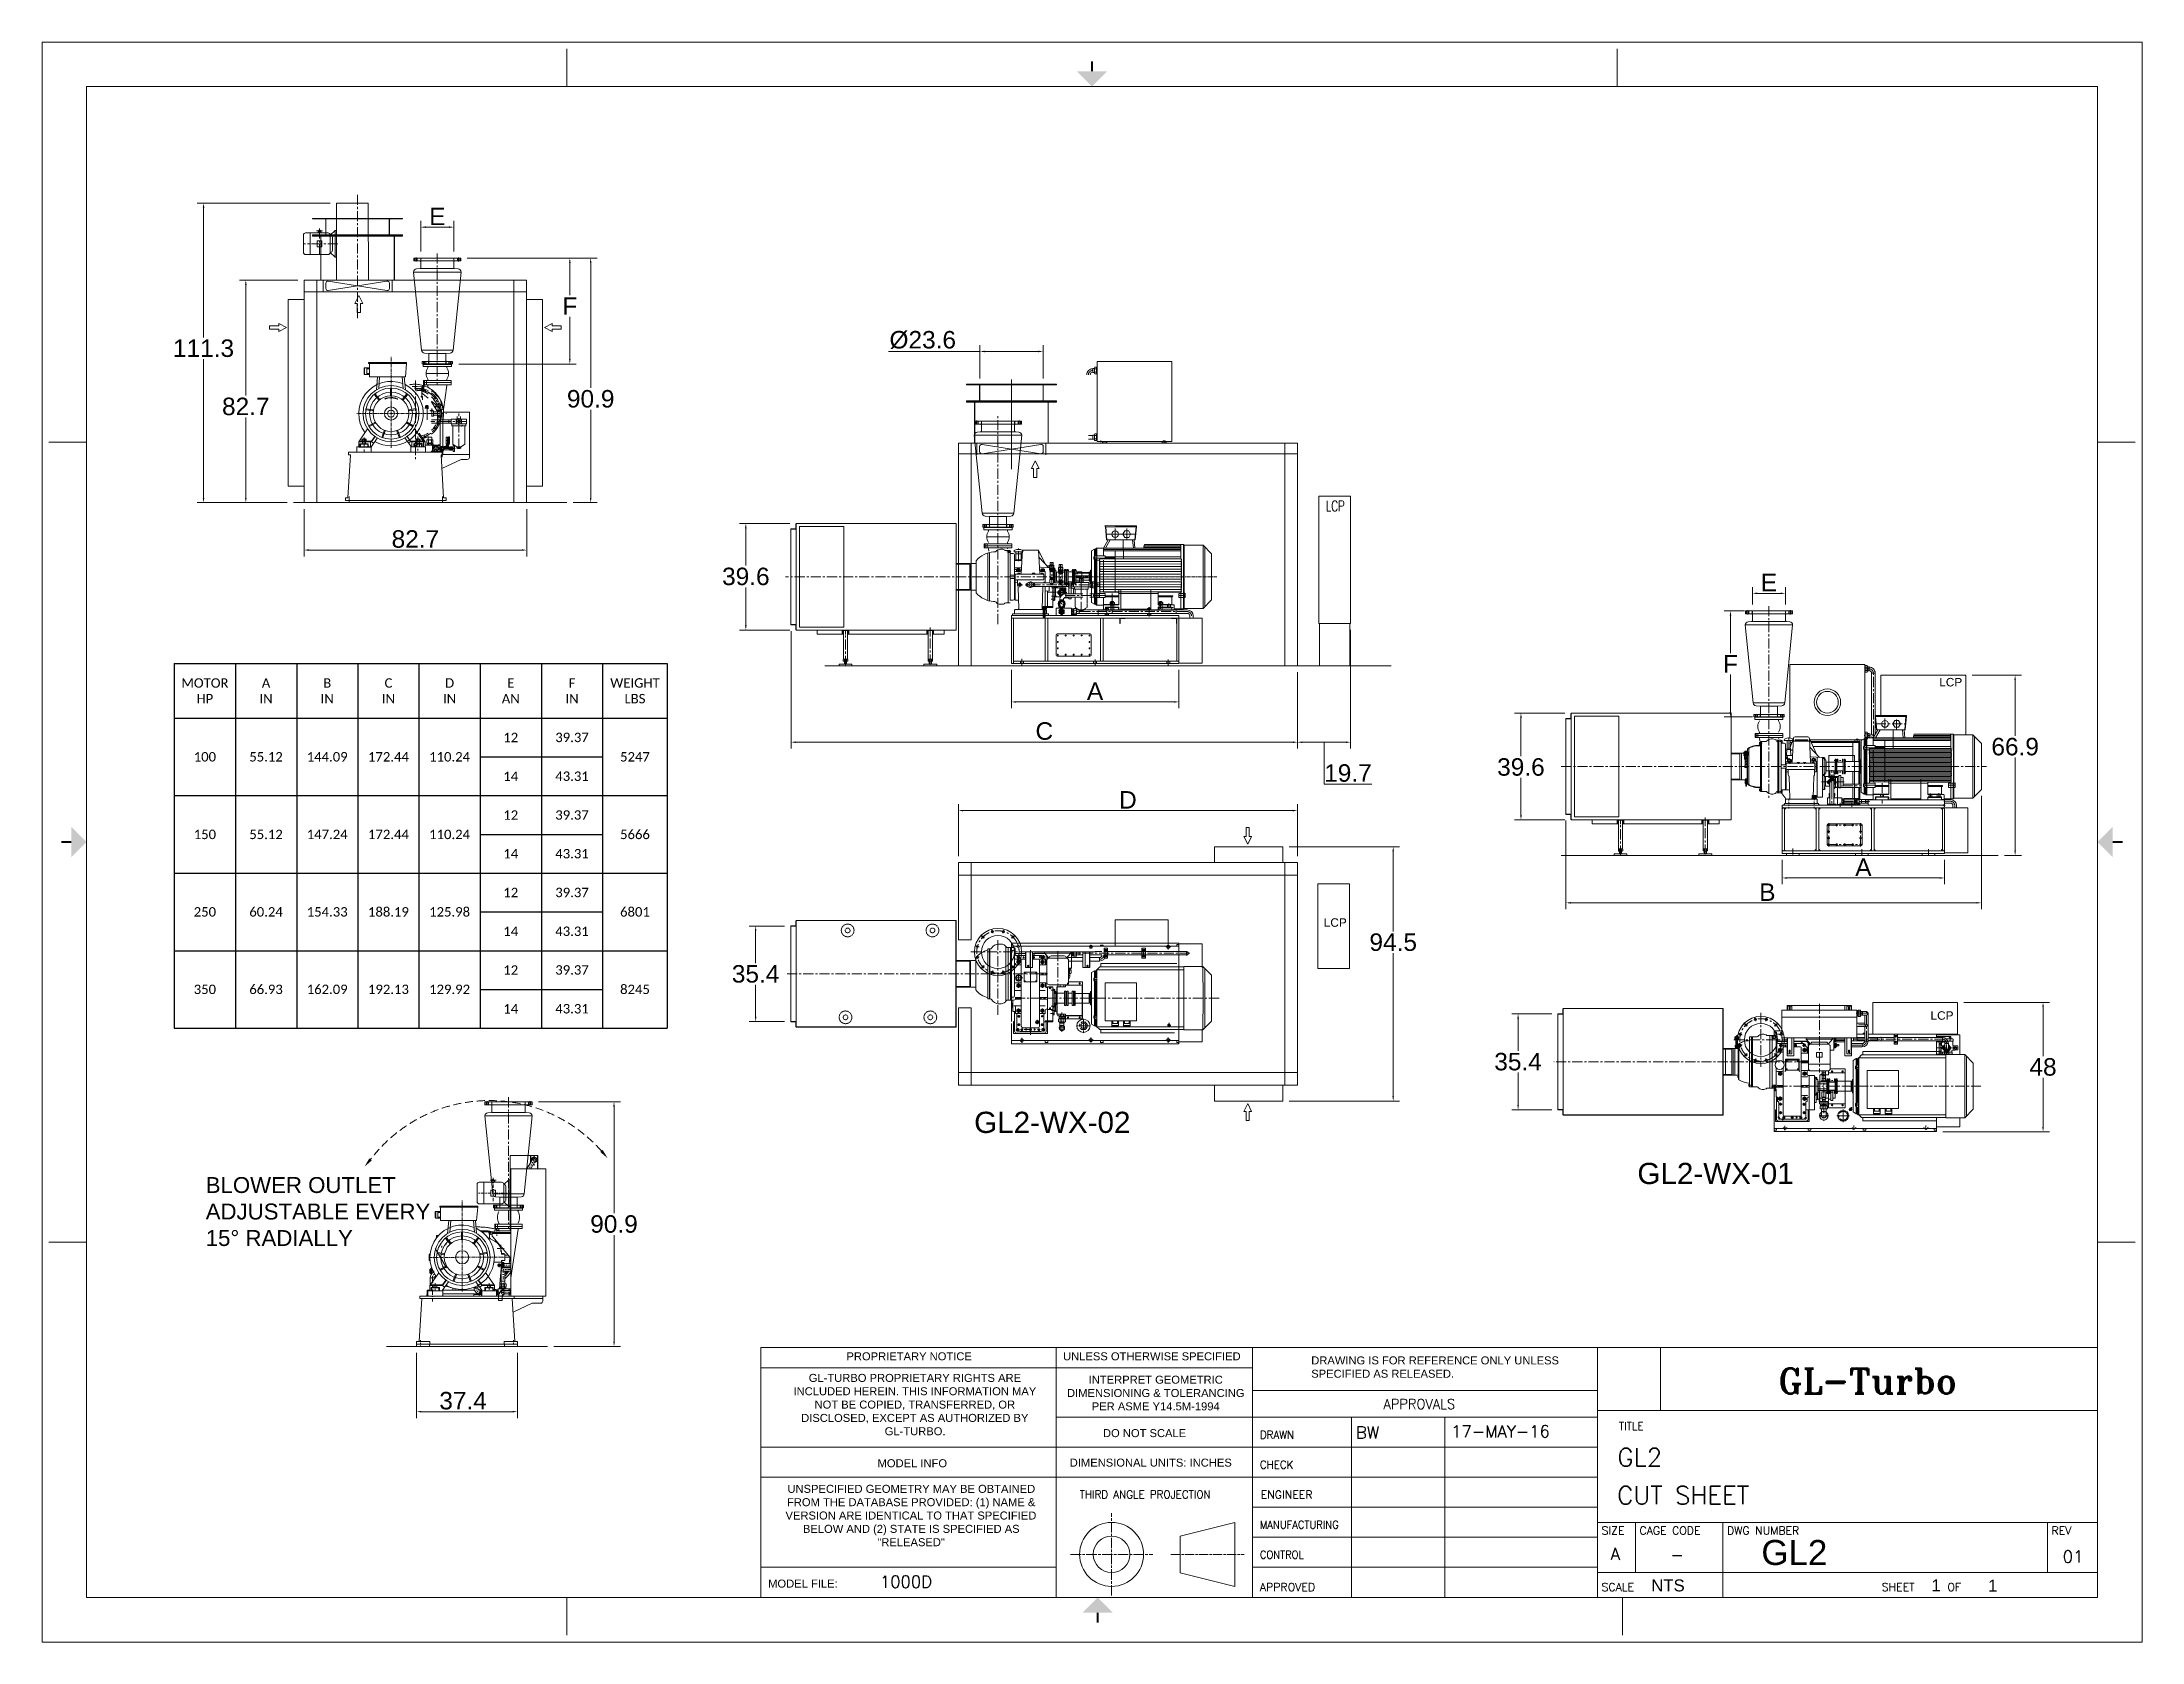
# Model space of a CAD drawing. Header units: inches. Extents: x 0 to 19814, y 0 to 15096.
import ezdxf
from ezdxf.enums import TextEntityAlignment as Align

# ---------------------------------------------------------------- set-up
doc = ezdxf.new("R2010")
doc.units = ezdxf.units.IN
doc.header["$MEASUREMENT"] = 0
for name, pattern in [('ACAD_ISO02W100', [15, 12, -3]), ('ACAD_ISO04W100', [30, 24, -3, 0, -3]), ('CENTER', [50.8, 31.75, -6.35, 6.35, -6.35]), ('CHAIN', [0.7087, 0.4724, -0.0591, 0.1181, -0.0591]), ('DASHDOT', [25.4, 12.7, -6.35, 0, -6.35]), ('DASHED', [0.75, 0.5, -0.25]), ('DOTE', [2.42, 2, -0.2, 0.02, -0.2]), ('EB_DASH', [6, 3, -3]), ('EB_DASHDOTDOT', [45, 30, -3, 3, -3, 3, -3]), ('双点画线', [22, 12, -2, 2, -2, 2, -2]), ('虚线', [2, 1, -1])]:
    doc.linetypes.add(name, pattern=pattern)
doc.layers.get('Defpoints').update_dxf_attribs({"lineweight": 5})
doc.layers.add('00', color=7, linetype='Continuous')
doc.layers.add('1', color=1, linetype='Continuous')
for name, color, linetype, lineweight in [('06___ANNOTATIONS', 7, 'Continuous', 5), ('2', 2, 'DASHED', 5), ('3', 3, 'CENTER', 5), ('CAXA0', 7, 'Continuous', 5), ('CAXA1', 5, 'CENTER', 5), ('CAXA2', 6, 'EB_DASH', 5), ('CAXA3', 7, 'Continuous', 5), ('CAXA中心线层', 5, 'CENTER', 5), ('DOTE', 1, 'DOTE', 5), ('EB0', 7, 'Continuous', 5), ('EB0_1', 7, 'Continuous', 5), ('PIPE', 150, 'Continuous', 5), ('Title Block', 7, 'Continuous', 5), ('剖面', 4, 'Continuous', 5), ('剖面线', 4, 'Continuous', 5), ('剖面线层', 4, 'Continuous', 5), ('细实线层', 7, 'Continuous', 5), ('虚线层', 6, 'ACAD_ISO02W100', 5)]:
    doc.layers.add(name, color=color, linetype=linetype, lineweight=lineweight)
doc.styles.add('ACANSTS', font='romans.shx', dxfattribs={"height": 1})
doc.styles.add('Roman', font='arial.ttf')
doc.styles.add('ROMANS', font='romant.shx', dxfattribs={"height": 3.5})
doc.styles.get("Standard").update_dxf_attribs({"font": 'arial.ttf'})
doc.styles.add('TEXTSTYLE_5', font='txt_____.ttf', dxfattribs={"width": 0.6})
doc.dimstyles.new('ISO-25', dxfattribs={"dimscale": 30, "dimtxt": 1.5, "dimasz": 1.5, "dimexe": 2, "dimexo": 2, "dimtad": 1, "dimtih": 1, "dimtoh": 1, "dimdec": 1, "dimlfac": 0.03937, "dimdsep": 46, "dimtxsty": 'Standard', "dimcen": 2.5, "dimclrd": 7, "dimclre": 7, "dimclrt": 7, "dimadec": 0, "dimazin": 0, "dimtfac": 1, "dimtdec": 1, "dimtmove": 0, "dimatfit": 3, "dimfxl": 1, "dimlwd": 5, "dimlwe": 5, "dimarcsym": 0})
pattern_1 = [(180, (16179.3301, 5399.2785), (-3e-16, -0.9525), []), (240, (16179.3301, 5399.2785), (0.8248892, -0.47625), []), (300, (16179.3301, 5399.2785), (0.8248892, 0.47625), [])]
pattern_2 = [(90, (-799.854, 5337.523), (-15.875, 1e-15), []), (150, (-799.854, 5337.523), (-7.9375, -13.748153), []), (210, (-799.854, 5337.523), (7.9375, -13.748153), [])]
pattern_3 = [(135, (53645.3954, 26341.60134), (0.499999999, 0.499999999), [])]
pattern_4 = [(45, (53645.3954, 26341.60134), (0.499999999, -0.499999999), [])]
pattern_5 = [(60, (53292.5417, 26381.13966), (0.489897948, -0.282842712), [])]
pattern_6 = [(45, (15312.7788, 7285.4499), (1, -1), [])]
pattern_7 = [(180, (16265.5385, 8335.501), (0, 0.9525), []), (120, (16265.5385, 8335.501), (0.8248892, 0.47625), []), (60, (16265.5385, 8335.501), (0.8248892, -0.47625), [])]
pattern_8 = [(135, (-12435.3071, -34814.0971), (-0.499999999, -0.499999999), [])]
pattern_9 = [(225, (-12435.3071, -34814.0971), (0.499999999, -0.499999999), [])]

msp = doc.modelspace()

# ---------------------------------------------------------------- texts
at = {"color": 7, "linetype": 'Continuous', "lineweight": 5, "char_height": 200, "attachment_point": 1, "style": 'Roman'}
for s, insert in [('GL2-WX-02', (8795.01, 5003.05)), ('GL2-WX-01', (15052.74, 4520.99))]:
    msp.add_mtext_dynamic_manual_height_columns(s, width=3244.2481, gutter_width=1, heights=[0], dxfattribs=dict(at, insert=insert))
at = {"color": 7, "lineweight": 5, "insert": (1544.77, 4386.61), "char_height": 150, "attachment_point": 1, "style": 'Roman'}
msp.add_mtext('BLOWER OUTLET\\PADJUSTABLE EVERY \\P15%%D RADIALLY', dxfattribs=at)
at = {"layer": '06___ANNOTATIONS', "color": 7, "linetype": 'Continuous', "lineweight": 5, "style": 'TEXTSTYLE_5', "width": 0.7}
msp.add_text('LCP', height=100, dxfattribs=at).set_placement((12113.86, 10668.12))
at = {"layer": '06___ANNOTATIONS', "color": 7, "linetype": 'Continuous', "lineweight": 5, "char_height": 80, "width": 4297.3632, "attachment_point": 4, "style": 'Roman'}
for insert in [(17900.55, 9055.59), (12093.45, 6787.78), (17818.38, 5910.45)]:
    msp.add_mtext('LCP', dxfattribs=dict(at, insert=insert))

# ---------------------------------------------------------------- blocks, each defined once
blk = doc.blocks.new('*T35')
at = {"linetype": 'ByBlock', "lineweight": -2, "transparency": 16777216}
for p, q in [((0, 0), (4652, 0)), ((0, 0), (0, -3440)), ((577, 0), (577, -3440)), ((1155, 0), (1155, -3440)), ((1732, 0), (1732, -3440)), ((2309, 0), (2309, -3440)), ((2887, 0), (2887, -880)), ((3464, 0), (3464, -3440)), ((4041, 0), (4041, -3440)), ((4652, 0), (4652, -3440)), ((0, -515), (4652, -515)), ((2887, -880), (4041, -880)), ((0, -1246), (4652, -1246)), ((2887, -1246), (2887, -1612)), ((2887, -1612), (4041, -1612)), ((0, -1977), (4652, -1977)), ((2887, -1977), (2887, -2343)), ((2887, -2343), (4041, -2343)), ((0, -2709), (4652, -2709)), ((2887, -2709), (2887, -3074)), ((2887, -3074), (4041, -3074)), ((0, -3440), (4652, -3440))]:
    blk.add_line(p, q, dxfattribs=at)
at = {"color": 0, "linetype": 'ByBlock', "lineweight": -2, "transparency": 16777216}
for p, q in [((2887, -880), (2887, -1246)), ((2887, -1612), (2887, -1977)), ((2887, -2343), (2887, -2709)), ((2887, -3074), (2887, -3440))]:
    blk.add_line(p, q, dxfattribs=at)
at = {"color": 0, "linetype": 'Continuous', "lineweight": 5, "transparency": 16777216, "char_height": 88.89, "attachment_point": 5}
for s, insert, width in [('{\\fCalibri|b0|i0|c0;MOTOR^JHP^J', (289, -257), 481.33), ('{\\fCalibri|b0|i0|c0;A ^M^JIN^J', (866, -257), 481.33), ('{\\fCalibri|b0|i0|c0;B ^M^JIN^J', (1443, -257), 481.33), ('{\\fCalibri|b0|i0|c0;C ^M^JIN^J', (2021, -257), 481.33), ('{\\fCalibri|b0|i0|c0;D ^M^JIN^J', (2598, -257), 481.33), ('{\\fCalibri|b0|i0|c0;E ^M^JAN^J', (3175, -257), 481.33), ('{\\fCalibri|b0|i0|c0;F^M^JIN^J', (3753, -257), 481.33), ('{\\fCalibri|b0|i0|c0;WEIGHT^M^JLBS^J', (4347, -257), 514.67), ('{\\fCalibri|b0|i0|c0;12^M^J', (3175, -697), 481.33), ('{\\fCalibri|b0|i0|c0;39.37^M^J', (3753, -697), 481.33), ('{\\fCalibri|b0|i0|c0;100 ^M^J', (289, -880), 481.33), ('{\\fCalibri|b0|i0|c0;55.12^M^J', (866, -880), 481.33), ('{\\fCalibri|b0|i0|c0;144.09^M^J', (1443, -880), 481.33), ('{\\fCalibri|b0|i0|c0;172.44^M^J', (2021, -880), 481.33), ('{\\fCalibri|b0|i0|c0;110.24^M^J', (2598, -880), 481.33), ('{\\fCalibri|b0|i0|c0;5247^M^J', (4347, -880), 514.67), ('{\\fCalibri|b0|i0|c0;14^M^J', (3175, -1063), 481.33), ('{\\fCalibri|b0|i0|c0;43.31^M^J', (3753, -1063), 481.33), ('{\\fCalibri|b0|i0|c0;12^M^J', (3175, -1429), 481.33), ('{\\fCalibri|b0|i0|c0;39.37^M^J', (3753, -1429), 481.33), ('{\\fCalibri|b0|i0|c0;150^J', (289, -1612), 481.33), ('{\\fCalibri|b0|i0|c0;55.12^M^J', (866, -1612), 481.33), ('{\\fCalibri|b0|i0|c0;147.24^M^J', (1443, -1612), 481.33), ('{\\fCalibri|b0|i0|c0;172.44^M^J', (2021, -1612), 481.33), ('{\\fCalibri|b0|i0|c0;110.24^M^J', (2598, -1612), 481.33), ('{\\fCalibri|b0|i0|c0;5666^M^J', (4347, -1612), 514.67), ('{\\fCalibri|b0|i0|c0;14^M^J', (3175, -1794), 481.33), ('{\\fCalibri|b0|i0|c0;43.31^M^J', (3753, -1794), 481.33), ('{\\fCalibri|b0|i0|c0;12^M^J', (3175, -2160), 481.33), ('{\\fCalibri|b0|i0|c0;39.37^M^J', (3753, -2160), 481.33), ('{\\fCalibri|b0|i0|c0;250 ^J', (289, -2343), 481.33), ('{\\fCalibri|b0|i0|c0;60.24^M^J', (866, -2343), 481.33), ('{\\fCalibri|b0|i0|c0;154.33^M^J', (1443, -2343), 481.33), ('{\\fCalibri|b0|i0|c0;188.19^M^J', (2021, -2343), 481.33), ('{\\fCalibri|b0|i0|c0;125.98^M^J', (2598, -2343), 481.33), ('{\\fCalibri|b0|i0|c0;6801^M^J', (4347, -2343), 514.67), ('{\\fCalibri|b0|i0|c0;14^M^J', (3175, -2526), 481.33), ('{\\fCalibri|b0|i0|c0;43.31^M^J', (3753, -2526), 481.33), ('{\\fCalibri|b0|i0|c0;12^M^J', (3175, -2891), 481.33), ('{\\fCalibri|b0|i0|c0;39.37^M^J', (3753, -2891), 481.33), ('{\\fCalibri|b0|i0|c0;350^J', (289, -3074), 481.33), ('{\\fCalibri|b0|i0|c0;66.93^M^J', (866, -3074), 481.33), ('{\\fCalibri|b0|i0|c0;162.09^M^J', (1443, -3074), 481.33), ('{\\fCalibri|b0|i0|c0;192.13^M^J', (2021, -3074), 481.33), ('{\\fCalibri|b0|i0|c0;129.92^M^J', (2598, -3074), 481.33), ('{\\fCalibri|b0|i0|c0;8245^M^J', (4347, -3074), 514.67), ('{\\fCalibri|b0|i0|c0;14^M^J', (3175, -3257), 481.33), ('{\\fCalibri|b0|i0|c0;43.31^M^J', (3753, -3257), 481.33)]:
    blk.add_mtext(s, dxfattribs=dict(at, insert=insert, width=width))
blk = doc.blocks.new('*D34')
at = {"color": 7, "linetype": 'Continuous', "lineweight": 5, "transparency": 16777216}
for p, q in [((2413, 12850), (1863, 12850)), ((1923, 12805), (1923, 11760)), ((1923, 10795), (1923, 11554)), ((2313, 10750), (1863, 10750))]:
    blk.add_line(p, q, dxfattribs=at)
at = {"color": 7, "transparency": 16777216}
for points in [[(1916, 12805), (1931, 12805), (1923, 12850)], [(1916, 10795), (1931, 10795), (1923, 10750)]]:
    blk.add_solid(points, dxfattribs=at)
at = {"layer": 'Defpoints', "color": 0, "transparency": 16777216}
for p in [(1923, 12850), (2473, 12850), (2373, 10750)]:
    blk.add_point(p, dxfattribs=at)
at = {"color": 7, "lineweight": 5, "transparency": 16777216, "insert": (1923, 11657), "char_height": 165, "attachment_point": 5, "style": 'Roman'}
blk.add_mtext('82.7', dxfattribs=at)
blk = doc.blocks.new('*D45')
at = {"color": 7, "linetype": 'Continuous', "lineweight": 5, "transparency": 16777216}
for p, q in [((4013, 13058), (5237, 13058)), ((5177, 13013), (5177, 11832)), ((5177, 10795), (5177, 11626)), ((5011, 10750), (5237, 10750))]:
    blk.add_line(p, q, dxfattribs=at)
at = {"color": 7, "transparency": 16777216}
for points in [[(5169, 13013), (5184, 13013), (5177, 13058)], [(5169, 10795), (5184, 10795), (5177, 10750)]]:
    blk.add_solid(points, dxfattribs=at)
at = {"layer": 'Defpoints', "color": 0, "transparency": 16777216}
for p in [(3953, 13058), (5177, 13058), (4951, 10750)]:
    blk.add_point(p, dxfattribs=at)
at = {"color": 7, "lineweight": 5, "transparency": 16777216, "insert": (5177, 11729), "char_height": 165, "attachment_point": 5, "style": 'Roman'}
blk.add_mtext('90.9', dxfattribs=at)
blk = doc.blocks.new('*D46')
at = {"color": 7, "linetype": 'Continuous', "lineweight": 5, "transparency": 16777216}
for p, q in [((9146, 9171), (9146, 8810)), ((10726, 9171), (10726, 8810)), ((10681, 8870), (9191, 8870))]:
    blk.add_line(p, q, dxfattribs=at)
at = {"color": 7, "transparency": 16777216}
for points in [[(9191, 8877), (9191, 8862), (9146, 8870)], [(10681, 8877), (10681, 8862), (10726, 8870)]]:
    blk.add_solid(points, dxfattribs=at)
at = {"layer": 'Defpoints', "color": 0, "transparency": 16777216}
for p in [(9146, 9231), (10726, 9231), (9146, 8870)]:
    blk.add_point(p, dxfattribs=at)
at = {"color": 7, "lineweight": 5, "transparency": 16777216, "insert": (9936, 8971), "char_height": 165, "attachment_point": 5, "style": 'Roman'}
blk.add_mtext('A', dxfattribs=at)
blk = doc.blocks.new('*D47')
at = {"color": 7, "linetype": 'Continuous', "lineweight": 5, "transparency": 16777216}
for p, q in [((12347, 9551), (12347, 8430)), ((11847, 9151), (11847, 8430)), ((12302, 8490), (11892, 8490)), ((12097, 8490), (12097, 8095)), ((12097, 8095), (12547, 8095))]:
    blk.add_line(p, q, dxfattribs=at)
at = {"color": 7, "transparency": 16777216}
for points in [[(11892, 8497), (11892, 8482), (11847, 8490)], [(12302, 8497), (12302, 8482), (12347, 8490)]]:
    blk.add_solid(points, dxfattribs=at)
at = {"layer": 'Defpoints', "color": 0, "transparency": 16777216}
for p in [(12347, 9611), (11847, 9211), (11847, 8490)]:
    blk.add_point(p, dxfattribs=at)
at = {"color": 7, "lineweight": 5, "transparency": 16777216, "insert": (12322, 8198), "char_height": 165, "attachment_point": 5, "style": 'Roman'}
blk.add_mtext('19.7', dxfattribs=at)
blk = doc.blocks.new('*D48')
at = {"color": 7, "linetype": 'Continuous', "lineweight": 5, "transparency": 16777216}
for p, q in [((7067, 9538), (7067, 8430)), ((11847, 9151), (11847, 8430)), ((7112, 8490), (11802, 8490))]:
    blk.add_line(p, q, dxfattribs=at)
at = {"color": 7, "transparency": 16777216}
for points in [[(7112, 8497), (7112, 8482), (7067, 8490)], [(11802, 8497), (11802, 8482), (11847, 8490)]]:
    blk.add_solid(points, dxfattribs=at)
at = {"layer": 'Defpoints', "color": 0, "transparency": 16777216}
for p in [(7067, 9598), (11847, 9211), (11847, 8490)]:
    blk.add_point(p, dxfattribs=at)
at = {"color": 7, "lineweight": 5, "transparency": 16777216, "insert": (9457, 8594), "char_height": 165, "attachment_point": 5, "style": 'Roman'}
blk.add_mtext('C', dxfattribs=at)
blk = doc.blocks.new('*D41')
at = {"color": 7, "linetype": 'Continuous', "lineweight": 5, "transparency": 16777216}
for p, q in [((8646, 7414), (8646, 7905)), ((8691, 7845), (11801, 7845)), ((11846, 7414), (11846, 7905))]:
    blk.add_line(p, q, dxfattribs=at)
at = {"color": 7, "transparency": 16777216}
for points in [[(8691, 7852), (8691, 7837), (8646, 7845)], [(11801, 7852), (11801, 7837), (11846, 7845)]]:
    blk.add_solid(points, dxfattribs=at)
at = {"layer": 'Defpoints', "color": 0, "transparency": 16777216}
for p in [(11846, 7845), (8646, 7354), (11846, 7354)]:
    blk.add_point(p, dxfattribs=at)
at = {"color": 7, "lineweight": 5, "transparency": 16777216, "insert": (10246, 7946), "char_height": 165, "attachment_point": 5, "style": 'Roman'}
blk.add_mtext('D', dxfattribs=at)
blk = doc.blocks.new('*D42')
at = {"color": 7, "linetype": 'Continuous', "lineweight": 5, "transparency": 16777216}
for p, q in [((11766, 7504), (12809, 7504)), ((12749, 7459), (12749, 6705)), ((12749, 5149), (12749, 6499)), ((11766, 5104), (12809, 5104))]:
    blk.add_line(p, q, dxfattribs=at)
at = {"color": 7, "transparency": 16777216}
for points in [[(12741, 7459), (12756, 7459), (12749, 7504)], [(12741, 5149), (12756, 5149), (12749, 5104)]]:
    blk.add_solid(points, dxfattribs=at)
at = {"layer": 'Defpoints', "color": 0, "transparency": 16777216}
for p in [(11706, 7504), (11706, 5104), (12749, 5104)]:
    blk.add_point(p, dxfattribs=at)
at = {"color": 7, "lineweight": 5, "transparency": 16777216, "insert": (12749, 6602), "char_height": 165, "attachment_point": 5, "style": 'Roman'}
blk.add_mtext('94.5', dxfattribs=at)
blk = doc.blocks.new('*D29')
at = {"color": 7, "linetype": 'Continuous', "lineweight": 5, "transparency": 16777216}
for p, q in [((3574, 13118), (3574, 13409)), ((3619, 13349), (3841, 13349)), ((3886, 13118), (3886, 13409))]:
    blk.add_line(p, q, dxfattribs=at)
at = {"color": 7, "transparency": 16777216}
for points in [[(3619, 13357), (3619, 13342), (3574, 13349)], [(3841, 13357), (3841, 13342), (3886, 13349)]]:
    blk.add_solid(points, dxfattribs=at)
at = {"layer": 'Defpoints', "color": 0, "transparency": 16777216}
for p in [(3886, 13349), (3574, 13058), (3886, 13058)]:
    blk.add_point(p, dxfattribs=at)
at = {"color": 7, "lineweight": 5, "transparency": 16777216, "insert": (3730, 13451), "char_height": 165, "attachment_point": 5, "style": 'Roman'}
blk.add_mtext('E', dxfattribs=at)
blk = doc.blocks.new('*D30')
at = {"color": 7, "linetype": 'Continuous', "lineweight": 5, "transparency": 16777216}
for p, q in [((4013, 13058), (5040, 13058)), ((4980, 13013), (4980, 12706)), ((4980, 12103), (4980, 12503)), ((3933, 12058), (5040, 12058))]:
    blk.add_line(p, q, dxfattribs=at)
at = {"color": 7, "transparency": 16777216}
for points in [[(4973, 13013), (4988, 13013), (4980, 13058)], [(4973, 12103), (4988, 12103), (4980, 12058)]]:
    blk.add_solid(points, dxfattribs=at)
at = {"layer": 'Defpoints', "color": 0, "transparency": 16777216}
for p in [(3953, 13058), (3873, 12058), (4980, 12058)]:
    blk.add_point(p, dxfattribs=at)
at = {"color": 7, "lineweight": 5, "transparency": 16777216, "insert": (4980, 12605), "char_height": 165, "attachment_point": 5, "style": 'Roman'}
blk.add_mtext('F', dxfattribs=at)
blk = doc.blocks.new('*D31')
at = {"color": 7, "linetype": 'Continuous', "lineweight": 5, "transparency": 16777216}
for p, q in [((2719, 13576), (1464, 13576)), ((1524, 13531), (1524, 12309)), ((1524, 10795), (1524, 12103)), ((2313, 10750), (1464, 10750))]:
    blk.add_line(p, q, dxfattribs=at)
at = {"color": 7, "transparency": 16777216}
for points in [[(1517, 13531), (1532, 13531), (1524, 13576)], [(1517, 10795), (1532, 10795), (1524, 10750)]]:
    blk.add_solid(points, dxfattribs=at)
at = {"layer": 'Defpoints', "color": 0, "transparency": 16777216}
for p in [(1524, 13576), (2779, 13576), (2373, 10750)]:
    blk.add_point(p, dxfattribs=at)
at = {"color": 7, "lineweight": 5, "transparency": 16777216, "insert": (1524, 12206), "char_height": 165, "attachment_point": 5, "style": 'Roman'}
blk.add_mtext('111.3', dxfattribs=at)
blk = doc.blocks.new('*D32')
at = {"color": 7, "linetype": 'Continuous', "lineweight": 5, "transparency": 16777216}
for p, q in [((7987, 12176), (8848, 12176)), ((8848, 11921), (8848, 12236)), ((8893, 12176), (9402, 12176)), ((9447, 11921), (9447, 12236))]:
    blk.add_line(p, q, dxfattribs=at)
at = {"color": 7, "transparency": 16777216}
for points in [[(8893, 12184), (8893, 12169), (8848, 12176)], [(9402, 12184), (9402, 12169), (9447, 12176)]]:
    blk.add_solid(points, dxfattribs=at)
at = {"layer": 'Defpoints', "color": 0, "transparency": 16777216}
for p in [(9447, 12176), (8848, 11861), (9447, 11861)]:
    blk.add_point(p, dxfattribs=at)
at = {"color": 7, "lineweight": 5, "transparency": 16777216, "insert": (8310, 12284), "char_height": 165, "attachment_point": 5, "style": 'Roman'}
blk.add_mtext('%%C23.6', dxfattribs=at)
blk = doc.blocks.new('*D43')
at = {"color": 7, "linetype": 'Continuous', "lineweight": 5, "transparency": 16777216}
for p, q in [((7006, 6754), (6673, 6754)), ((6733, 6709), (6733, 6406)), ((6733, 5899), (6733, 6200)), ((7006, 5854), (6673, 5854))]:
    blk.add_line(p, q, dxfattribs=at)
at = {"color": 7, "transparency": 16777216}
for points in [[(6726, 6709), (6741, 6709), (6733, 6754)], [(6726, 5899), (6741, 5899), (6733, 5854)]]:
    blk.add_solid(points, dxfattribs=at)
at = {"layer": 'Defpoints', "color": 0, "transparency": 16777216}
for p in [(7066, 6754), (6733, 5854), (7066, 5854)]:
    blk.add_point(p, dxfattribs=at)
at = {"color": 7, "lineweight": 5, "transparency": 16777216, "insert": (6733, 6303), "char_height": 165, "attachment_point": 5, "style": 'Roman'}
blk.add_mtext('35.4', dxfattribs=at)
blk = doc.blocks.new('*D44')
at = {"color": 7, "linetype": 'Continuous', "lineweight": 5, "transparency": 16777216}
for p, q in [((7057, 10554), (6581, 10554)), ((6641, 10509), (6641, 10156)), ((6641, 9593), (6641, 9950)), ((7057, 9548), (6581, 9548))]:
    blk.add_line(p, q, dxfattribs=at)
at = {"color": 7, "transparency": 16777216}
for points in [[(6633, 10509), (6648, 10509), (6641, 10554)], [(6633, 9593), (6648, 9593), (6641, 9548)]]:
    blk.add_solid(points, dxfattribs=at)
at = {"layer": 'Defpoints', "color": 0, "transparency": 16777216}
for p in [(7117, 10554), (6641, 9548), (7117, 9548)]:
    blk.add_point(p, dxfattribs=at)
at = {"color": 7, "lineweight": 5, "transparency": 16777216, "insert": (6641, 10053), "char_height": 165, "attachment_point": 5, "style": 'Roman'}
blk.add_mtext('39.6', dxfattribs=at)
blk = doc.blocks.new('*D33')
at = {"color": 7, "linetype": 'Continuous', "lineweight": 5, "transparency": 16777216}
for p, q in [((2473, 10690), (2473, 10243)), ((4573, 10690), (4573, 10243)), ((2518, 10303), (4528, 10303))]:
    blk.add_line(p, q, dxfattribs=at)
at = {"color": 7, "transparency": 16777216}
for points in [[(2518, 10310), (2518, 10295), (2473, 10303)], [(4528, 10310), (4528, 10295), (4573, 10303)]]:
    blk.add_solid(points, dxfattribs=at)
at = {"layer": 'Defpoints', "color": 0, "transparency": 16777216}
for p in [(2473, 10750), (4573, 10750), (4573, 10303)]:
    blk.add_point(p, dxfattribs=at)
at = {"color": 7, "lineweight": 5, "transparency": 16777216, "insert": (3523, 10406), "char_height": 165, "attachment_point": 5, "style": 'Roman'}
blk.add_mtext('82.7', dxfattribs=at)
blk = doc.blocks.new('*D51')
at = {"color": 7, "linetype": 'Continuous', "lineweight": 5, "transparency": 16777216}
for p, q in [((4684, 5097), (5457, 5097)), ((5397, 5052), (5397, 4046)), ((5397, 2834), (5397, 3840)), ((4830, 2789), (5457, 2789))]:
    blk.add_line(p, q, dxfattribs=at)
at = {"color": 7, "transparency": 16777216}
for points in [[(5390, 5052), (5405, 5052), (5397, 5097)], [(5390, 2834), (5405, 2834), (5397, 2789)]]:
    blk.add_solid(points, dxfattribs=at)
at = {"layer": 'Defpoints', "color": 0, "transparency": 16777216}
for p in [(4624, 5097), (5397, 5097), (4770, 2789)]:
    blk.add_point(p, dxfattribs=at)
at = {"color": 7, "lineweight": 5, "transparency": 16777216, "insert": (5397, 3943), "char_height": 165, "attachment_point": 5, "style": 'Roman'}
blk.add_mtext('90.9', dxfattribs=at)
blk = doc.blocks.new('*D52')
at = {"color": 7, "linetype": 'Continuous', "lineweight": 5, "transparency": 16777216}
for p, q in [((18210, 9121), (18677, 9121)), ((18617, 9076), (18617, 8550)), ((18617, 7466), (18617, 8344)), ((18517, 7421), (18677, 7421))]:
    blk.add_line(p, q, dxfattribs=at)
at = {"color": 7, "transparency": 16777216}
for points in [[(18609, 9076), (18624, 9076), (18617, 9121)], [(18609, 7466), (18624, 7466), (18617, 7421)]]:
    blk.add_solid(points, dxfattribs=at)
at = {"layer": 'Defpoints', "color": 0, "transparency": 16777216}
for p in [(18150, 9121), (18457, 7421), (18617, 7421)]:
    blk.add_point(p, dxfattribs=at)
at = {"color": 7, "lineweight": 5, "transparency": 16777216, "insert": (18617, 8447), "char_height": 165, "attachment_point": 5, "style": 'Roman'}
blk.add_mtext('66.9', dxfattribs=at)
blk = doc.blocks.new('*D53')
at = {"color": 7, "linetype": 'Continuous', "lineweight": 5, "transparency": 16777216}
for p, q in [((18134, 6035), (18940, 6035)), ((18880, 5990), (18880, 5528)), ((18880, 4860), (18880, 5322)), ((17934, 4815), (18940, 4815))]:
    blk.add_line(p, q, dxfattribs=at)
at = {"color": 7, "transparency": 16777216}
for points in [[(18873, 5990), (18888, 5990), (18880, 6035)], [(18873, 4860), (18888, 4860), (18880, 4815)]]:
    blk.add_solid(points, dxfattribs=at)
at = {"layer": 'Defpoints', "color": 0, "transparency": 16777216}
for p in [(18074, 6035), (17874, 4815), (18880, 4815)]:
    blk.add_point(p, dxfattribs=at)
at = {"color": 7, "lineweight": 5, "transparency": 16777216, "insert": (18880, 5425), "char_height": 165, "attachment_point": 5, "style": 'Roman'}
blk.add_mtext('48', dxfattribs=at)
blk = doc.blocks.new('*D36')
at = {"color": 7, "linetype": 'Continuous', "lineweight": 5, "transparency": 16777216}
for p, q in [((16138, 9789), (16138, 9954)), ((16450, 9789), (16450, 9954)), ((16183, 9894), (16405, 9894))]:
    blk.add_line(p, q, dxfattribs=at)
at = {"color": 7, "transparency": 16777216}
for points in [[(16183, 9902), (16183, 9887), (16138, 9894)], [(16405, 9902), (16405, 9887), (16450, 9894)]]:
    blk.add_solid(points, dxfattribs=at)
at = {"layer": 'Defpoints', "color": 0, "transparency": 16777216}
for p in [(16138, 9729), (16450, 9894), (16450, 9729)]:
    blk.add_point(p, dxfattribs=at)
at = {"color": 7, "lineweight": 5, "transparency": 16777216, "insert": (16294, 9996), "char_height": 165, "attachment_point": 5, "style": 'Roman'}
blk.add_mtext('E', dxfattribs=at)
blk = doc.blocks.new('*D37')
at = {"color": 7, "linetype": 'Continuous', "lineweight": 5, "transparency": 16777216}
for p, q in [((16062, 9729), (15871, 9729)), ((15931, 9684), (15931, 9330)), ((15931, 8774), (15931, 9127)), ((16140, 8729), (15871, 8729))]:
    blk.add_line(p, q, dxfattribs=at)
at = {"color": 7, "transparency": 16777216}
for points in [[(15924, 9684), (15939, 9684), (15931, 9729)], [(15924, 8774), (15939, 8774), (15931, 8729)]]:
    blk.add_solid(points, dxfattribs=at)
at = {"layer": 'Defpoints', "color": 0, "transparency": 16777216}
for p in [(16122, 9729), (15931, 8729), (16200, 8729)]:
    blk.add_point(p, dxfattribs=at)
at = {"color": 7, "lineweight": 5, "transparency": 16777216, "insert": (15931, 9229), "char_height": 165, "attachment_point": 5, "style": 'Roman'}
blk.add_mtext('F', dxfattribs=at)
blk = doc.blocks.new('*D38')
at = {"color": 7, "linetype": 'Continuous', "lineweight": 5, "transparency": 16777216}
for p, q in [((16420, 7381), (16420, 7149)), ((17950, 7381), (17950, 7149)), ((16465, 7209), (17905, 7209))]:
    blk.add_line(p, q, dxfattribs=at)
at = {"color": 7, "transparency": 16777216}
for points in [[(16465, 7216), (16465, 7201), (16420, 7209)], [(17905, 7216), (17905, 7201), (17950, 7209)]]:
    blk.add_solid(points, dxfattribs=at)
at = {"layer": 'Defpoints', "color": 0, "transparency": 16777216}
for p in [(16420, 7441), (17950, 7441), (17950, 7209)]:
    blk.add_point(p, dxfattribs=at)
at = {"color": 7, "lineweight": 5, "transparency": 16777216, "insert": (17185, 7310), "char_height": 165, "attachment_point": 5, "style": 'Roman'}
blk.add_mtext('A', dxfattribs=at)
blk = doc.blocks.new('*D39')
at = {"color": 7, "linetype": 'Continuous', "lineweight": 5, "transparency": 16777216}
for p, q in [((18298, 7983), (18298, 6914)), ((14379, 7751), (14379, 6914)), ((14424, 6974), (18253, 6974))]:
    blk.add_line(p, q, dxfattribs=at)
at = {"color": 7, "transparency": 16777216}
for points in [[(14424, 6982), (14424, 6967), (14379, 6974)], [(18253, 6982), (18253, 6967), (18298, 6974)]]:
    blk.add_solid(points, dxfattribs=at)
at = {"layer": 'Defpoints', "color": 0, "transparency": 16777216}
for p in [(18298, 8043), (14379, 7811), (18298, 6974)]:
    blk.add_point(p, dxfattribs=at)
at = {"color": 7, "lineweight": 5, "transparency": 16777216, "insert": (16279, 7075), "char_height": 165, "attachment_point": 5, "style": 'Roman'}
blk.add_mtext('B', dxfattribs=at)
blk = doc.blocks.new('*D40')
at = {"color": 7, "linetype": 'Continuous', "lineweight": 5, "transparency": 16777216}
for p, q in [((3535, 2729), (3535, 2113)), ((4485, 2729), (4485, 2113)), ((4440, 2173), (3580, 2173))]:
    blk.add_line(p, q, dxfattribs=at)
at = {"color": 7, "transparency": 16777216}
for points in [[(3580, 2181), (3580, 2166), (3535, 2173)], [(4440, 2181), (4440, 2166), (4485, 2173)]]:
    blk.add_solid(points, dxfattribs=at)
at = {"layer": 'Defpoints', "color": 0, "transparency": 16777216}
for p in [(3535, 2789), (4485, 2789), (3535, 2173)]:
    blk.add_point(p, dxfattribs=at)
at = {"color": 7, "lineweight": 5, "transparency": 16777216, "insert": (3973, 2276), "char_height": 165, "attachment_point": 5, "style": 'Roman'}
blk.add_mtext('37.4', dxfattribs=at)
blk = doc.blocks.new('*U2')
at = {"layer": '1', "linetype": 'Continuous', "lineweight": 13}
h = blk.add_hatch(dxfattribs=at)
h.set_pattern_fill('_USER', color=1, scale=2.8, angle=45, style=0, pattern_type=0)
h.set_pattern_definition([(45, (0, 0), (-1.9799, 1.9799), [])])
h.paths.add_polyline_path([(-13, 4), (-13, 0), (-22, 0), (-22, 4)])
h.paths.add_polyline_path([(22, 4), (22, 0), (13, 0), (13, 4)])
blk = doc.blocks.new('*D49')
at = {"color": 7, "linetype": 'Continuous', "lineweight": 5, "transparency": 16777216}
for p, q in [((14244, 5927), (13867, 5927)), ((13927, 5882), (13927, 5578)), ((13927, 5067), (13927, 5372)), ((14244, 5022), (13867, 5022))]:
    blk.add_line(p, q, dxfattribs=at)
at = {"color": 7, "transparency": 16777216}
for points in [[(13920, 5882), (13935, 5882), (13927, 5927)], [(13920, 5067), (13935, 5067), (13927, 5022)]]:
    blk.add_solid(points, dxfattribs=at)
at = {"layer": 'Defpoints', "color": 0, "transparency": 16777216}
for p in [(14304, 5927), (13927, 5022), (14304, 5022)]:
    blk.add_point(p, dxfattribs=at)
at = {"color": 7, "lineweight": 5, "transparency": 16777216, "insert": (13927, 5475), "char_height": 165, "attachment_point": 5, "style": 'Roman'}
blk.add_mtext('35.4', dxfattribs=at)
blk = doc.blocks.new('*D50')
at = {"color": 7, "linetype": 'Continuous', "lineweight": 5, "transparency": 16777216}
for p, q in [((14369, 8764), (13894, 8764)), ((13954, 8719), (13954, 8358)), ((13954, 7803), (13954, 8152)), ((14369, 7758), (13894, 7758))]:
    blk.add_line(p, q, dxfattribs=at)
at = {"color": 7, "transparency": 16777216}
for points in [[(13947, 8719), (13962, 8719), (13954, 8764)], [(13947, 7803), (13962, 7803), (13954, 7758)]]:
    blk.add_solid(points, dxfattribs=at)
at = {"layer": 'Defpoints', "color": 0, "transparency": 16777216}
for p in [(14429, 8764), (13954, 7758), (14429, 7758)]:
    blk.add_point(p, dxfattribs=at)
at = {"color": 7, "lineweight": 5, "transparency": 16777216, "insert": (13954, 8255), "char_height": 165, "attachment_point": 5, "style": 'Roman'}
blk.add_mtext('39.6', dxfattribs=at)
blk = doc.blocks.new('LONE STAR BLOWER TITLE BLOCK (SIZE A)')
at = {"lineweight": 15}
for p, q in [((17.5, 2.604), (17.5, 3.312)), ((17.5, 3.312), (18.209, 3.312)), ((18.209, 2.604), (18.209, 3.312)), ((18.209, 2.604), (17.5, 2.604))]:
    blk.add_line(p, q, dxfattribs=at)
at = {"layer": 'Title Block', "lineweight": 15}
for p, q in [((23.625, 18), (0, 18)), ((0, 18), (0, 0)), ((23.625, 0), (23.625, 18)), ((5.906, 17.5), (5.906, 17.922)), ((17.719, 17.5), (17.719, 17.922)), ((23.125, 17.5), (0.5, 17.5)), ((23.125, 17.5), (0.5, 17.5)), ((0.5, 17.5), (0.5, 0.5)), ((0.5, 17.291), (0.5, 17.5)), ((0.5, 17.5), (1.089, 17.5)), ((23.125, 0.5), (23.125, 17.5)), ((0.5, 17.291), (0.5, 14.218)), ((0.078, 13.5), (0.5, 13.5)), ((23.125, 13.5), (23.547, 13.5)), ((0.078, 4.5), (0.5, 4.5)), ((23.125, 4.5), (23.547, 4.5)), ((23.125, 3.312), (8.087, 3.312)), ((8.087, 3.312), (8.087, 0.5)), ((23.125, 3.312), (9.093, 3.312)), ((11.409, 3.312), (11.409, 0.5)), ((13.618, 3.312), (13.618, 0.5)), ((17.5, 0.5), (17.5, 3.312)), ((23.125, 0.5), (23.125, 3.312)), ((13.618, 3.083), (8.087, 3.083)), ((17.5, 2.829), (13.618, 2.829)), ((23.125, 2.604), (17.5, 2.604)), ((17.5, 2.529), (11.409, 2.529)), ((14.732, 0.504), (14.732, 2.529)), ((15.78, 0.504), (15.78, 2.529)), ((17.5, 2.192), (8.087, 2.192)), ((17.5, 1.854), (8.087, 1.854)), ((17.5, 1.517), (13.618, 1.517)), ((12.804, 1.191), (13.421, 1.345)), ((12.804, 0.78), (12.804, 1.191)), ((13.421, 1.345), (13.421, 0.626)), ((23.125, 1.344), (17.5, 1.344)), ((17.927, 1.344), (17.927, 0.781)), ((18.909, 1.344), (18.909, 0.5)), ((22.562, 1.344), (22.562, 0.781)), ((17.5, 1.179), (13.618, 1.179)), ((11.409, 0.842), (8.087, 0.842)), ((13.421, 0.626), (12.804, 0.78)), ((17.5, 0.842), (13.618, 0.842)), ((23.125, 0.781), (17.5, 0.781)), ((0.5, 0.5), (23.125, 0.5)), ((5.906, 0.078), (5.906, 0.5)), ((15.025, 0.5), (23.125, 0.5)), ((17.781, 0.078), (17.781, 0.5)), ((0, 0), (23.625, 0))]:
    blk.add_line(p, q, dxfattribs=at)
at = {"layer": 'Title Block', "linetype": 'CHAIN', "lineweight": 15, "ltscale": 0.249886}
for p, q in [((12.033, 0.523), (12.033, 1.448)), ((11.571, 0.986), (12.496, 0.986))]:
    blk.add_line(p, q, dxfattribs=at)
at = {"layer": 'Title Block', "linetype": 'CHAIN', "lineweight": 15, "ltscale": 0.22211}
blk.add_line((12.701, 0.986), (13.524, 0.986), dxfattribs=at)
at = {"layer": 'Title Block', "lineweight": 15, "const_width": 0.0225}
for points in [[(11.812, 17.781), (11.812, 17.669)], [(0.219, 9), (0.331, 9)], [(23.406, 9), (23.294, 9)], [(11.875, 0.219), (11.875, 0.331)]]:
    blk.add_lwpolyline(points, dxfattribs=at)
at = {"layer": 'Title Block', "lineweight": 15}
for radius in [0.36, 0.206]:
    blk.add_circle((12.033, 0.986), radius, dxfattribs=at)
for points in [[(11.644, 17.669), (11.981, 17.669), (11.812, 17.5)], [(0.331, 8.831), (0.331, 9.169), (0.5, 9)], [(23.294, 8.831), (23.294, 9.169), (23.125, 9)], [(11.706, 0.331), (12.044, 0.331), (11.875, 0.5)]]:
    blk.add_solid(points, dxfattribs=at)
at = {"layer": 'Title Block', "lineweight": 15, "style": 'ACANSTS'}
for s, height, width, p in [('APPROVALS', 0.1125, 0.951562, (15.091, 2.621)), ('DRAWN', 0.09, 0.942857, (13.701, 2.287)), ('TITLE', 0.09, 0.942857, (17.741, 2.384)), ('THIRD ANGLE PROJECTION', 0.09, 0.942857, (11.674, 1.615))]:
    blk.add_text(s, height=height, dxfattribs=dict(at, width=width)).set_placement(p)
for s, width, p in [('CHECK', 0.942857, (13.701, 1.995)), ('MANUFACTURING', 0.90932, (13.701, 1.32)), ('CONTROL', 0.90932, (13.701, 0.982))]:
    blk.add_text(s, height=0.09, dxfattribs=dict(at, width=width)).set_placement(p, align=Align.MIDDLE_LEFT)
for s, p in [('ENGINEER', (13.711, 1.658)), ('APPROVED', (13.701, 0.618)), ('SCALE', (17.545, 0.618)), ('SHEET     OF', (20.697, 0.618))]:
    blk.add_text(s, height=0.09, dxfattribs=at).set_placement(p, align=Align.MIDDLE_LEFT)
for s, height, p in [('SIZE', 0.09, (17.545, 1.209)), ('CAGE CODE', 0.09, (17.972, 1.209)), ('DWG NUMBER', 0.09, (18.956, 1.209)), ('REV', 0.09, (22.607, 1.209)), ('A', 0.135, (17.647, 0.923))]:
    blk.add_text(s, height=height, dxfattribs=at).set_placement(p)
at = {"layer": 'Title Block', "lineweight": 15, "char_height": 0.09, "attachment_point": 1, "style": 'Roman'}
for s, width, insert in [('PROPRIETARY NOTICE', 1.44687, (9.05, 3.259)), ('UNLESS OTHERWISE SPECIFIED', 2.30106, (11.487, 3.259)), ('DRAWING IS FOR REFERENCE ONLY UNLESS SPECIFIED AS RELEASED.', 2.82099, (14.279, 3.213)), ('\\pi0.22286;GL-TURBO PROPRIETARY RIGHTS ARE \\P\\pi0.05142;INCLUDED HEREIN. THIS INFORMATION MAY \\P\\pi0.28811;NOT BE COPIED, TRANSFERRED, OR \\P\\pi0.13755;DISCLOSED, EXCEPT AS AUTHORIZED BY \\P\\pi1.07724;GL-TURBO.', 2.82144, (8.403, 3.016)), ('\\pi0.31655;INTERPRET GEOMETRIC \\P\\pi0.07242;DIMENSIONING & TOLERANCING \\P\\pi0.35071;PER ASME Y14.5M-1994', 2.12521, (11.459, 2.996)), ('DO NOT SCALE', 2.30106, (11.936, 2.395)), ('MODEL INFO', 1.44687, (9.4, 2.056)), ('DIMENSIONAL UNITS: INCHES', 2.30106, (11.562, 2.063)), ('\\pi0.0504;UNSPECIFIED GEOMETRY MAY BE OBTAINED \\P\\pi0.04525;FROM THE DATABASE PROVIDED: (1) NAME & \\P\\pi0.02827;VERSION ARE IDENTICAL TO THAT SPECIFIED \\P\\pi0.2246;BELOW AND (2) STATE IS SPECIFIED AS \\P\\pi1.06161;"RELEASED"', 2.87165, (8.336, 1.768)), ('MODEL FILE:', 1.44687, (8.169, 0.702))]:
    blk.add_mtext_dynamic_manual_height_columns(s, width=width, gutter_width=1.25, heights=[0], dxfattribs=dict(at, insert=insert))
at = {"layer": 'Title Block', "lineweight": 15, "insert": (19.532, 3.078), "char_height": 3.9375, "width": 5.33462, "attachment_point": 1, "style": 'ROMANS'}
blk.add_mtext('{\\H0.07143x;GL-Turbo}', dxfattribs=at)
at = {"layer": 'Title Block', "lineweight": 15, "style": 'ACANSTS'}
for tag, p, height in [('DRAWN_BY', (14.782, 2.29), 0.135), ('DRAWN_DATE', (15.853, 2.302), 0.135), ('DRAWING_SUBTITLE', (17.724, 1.977), 0.203), ('CHECKED_BY', (14.804, 1.944), 0.135), ('CHECK_DATE', (15.834, 1.949), 0.135), ('ENGINEER', (14.798, 1.612), 0.135), ('ENG_DATE', (15.825, 1.611), 0.135), ('DRAWING_SUBTITLE', (17.721, 1.549), 0.203), ('MANUFACTURING', (14.794, 1.275), 0.135), ('MFG_DATE', (15.826, 1.278), 0.135), ('CONTROL', (14.794, 0.937), 0.135), ('CONTROL_DATE', (15.826, 0.94), 0.135), ('CAGE_CODE', (17.927, 0.916), 0.135), ('MODEL_FILE_NAME', (9.061, 0.611), 0.135), ('APPROVED_BY', (14.782, 0.573), 0.135), ('APPROVAL_DATE', (15.818, 0.57), 0.135)]:
    blk.add_attdef(tag, p, '', height=height, dxfattribs=at)
at = {"layer": 'Title Block', "lineweight": 15, "style": 'Roman', "flags": 8}
for tag, height, p in [('DWG_NUMBER', 0.281, (19.066, 1.147)), ('SCALE', 0.135, (18.103, 0.704)), ('SHEETNUMBER', 0.135, (21.256, 0.704)), ('TOTA_SHEETS', 0.135, (21.894, 0.702))]:
    blk.add_attdef(tag, text='', height=height, dxfattribs=at).set_placement(p, align=Align.TOP_LEFT)
at = {"layer": 'Title Block', "lineweight": 15, "style": 'ACANSTS'}
blk.add_attdef('REVISION', text='', height=0.135, dxfattribs=at).set_placement((22.849, 0.893), align=Align.CENTER)

# ---------------------------------------------------------------- dimensions: what is measured, and where the dimension line sits
at = {"color": 7, "lineweight": 5}
for base, p1, p2, picture, middle in [((1524.48, 13576.5), (2372.93, 10750.5), (2779.25, 13576.5), '*D31', (1524.48, 12206.44)), ((5176.74, 13058.15), (4950.78, 10750.5), (3952.61, 13058.15), '*D45', (5176.74, 11728.91)), ((1923.49, 12850.5), (2372.93, 10750.5), (2472.93, 12850.5), '*D34', (1923.49, 11656.54)), ((18616.87, 7420.77), (18150.33, 9120.77), (18457.48, 7420.77), '*D52', (18616.87, 8447.19)), ((12748.57, 5103.89), (11706.49, 7503.89), (11706.49, 5103.89), '*D42', (12748.57, 6601.76)), ((18880.1, 4815.27), (18074.46, 6035.27), (17874.46, 4815.27), '*D53', (18880.1, 5425.27)), ((5397.21, 5097.22), (4770.13, 2789.43), (4624.07, 5097.22), '*D51', (5397.21, 3943.33))]:
    dim = msp.add_linear_dim(base=base, p1=p1, p2=p2, angle=90, dimstyle='ISO-25', override={"dimtxt": 5.5, "dimpost": '\\X', "dimtxsty": 'Roman', "dimtofl": 1, "dimtmove": 1}, dxfattribs=at)
    dim.commit()
    dim.dimension.update_dxf_attribs({"geometry": picture, "text_midpoint": middle, "dimtype": 160})
for base, p1, p2, text, override, picture, middle in [((3886.11, 13349.46), (3574.11, 13058.15), (3886.11, 13058.15), 'E', {"dimtxt": 5.5, "dimpost": '\\X', "dimtxsty": 'Roman', "dimtmove": 1}, '*D29', (3730.11, 13349.46)), ((9447.04, 12176.16), (8848.04, 11861.14), (9447.04, 11861.14), '%%C23.6', {"dimtxt": 5.5, "dimpost": '\\X', "dimtxsty": 'Roman', "dimtofl": 1, "dimtmove": 1}, '*D32', (8310.21, 12176.16)), ((11846.54, 8489.73), (7066.54, 9598.48), (11846.54, 9210.75), 'C', {"dimtxt": 5.5, "dimpost": '\\X', "dimtxsty": 'Roman', "dimtmove": 1}, '*D48', (9456.54, 8489.73)), ((9146.49, 8869.53), (10726.49, 9230.75), (9146.49, 9230.75), 'A', {"dimtxt": 5.5, "dimpost": '\\X', "dimtxsty": 'Roman', "dimtmove": 1}, '*D46', (9936.49, 8869.53)), ((11846.49, 7844.62), (8646.49, 7353.89), (11846.49, 7353.88), 'D', {"dimtxt": 5.5, "dimpost": '\\X', "dimtxsty": 'Roman', "dimtmove": 1}, '*D41', (10246.49, 7844.62)), ((18298.12, 6974.04), (14378.83, 7810.51), (18298.12, 8043.01), 'B', {"dimtxt": 5.5, "dimpost": '\\X', "dimtxsty": 'Roman', "dimtmove": 1}, '*D39', (16278.72, 6974.04))]:
    dim = msp.add_linear_dim(base=base, p1=p1, p2=p2, text=text, dimstyle='ISO-25', override=override, dxfattribs=at)
    dim.commit()
    dim.dimension.update_dxf_attribs({"geometry": picture, "text_midpoint": middle, "dimtype": 160})
for base, p1, p2, text, override, picture, middle in [((4980.37, 12058.15), (3952.61, 13058.15), (3872.61, 12058.15), 'F', {"dimtxt": 5.5, "dimpost": '\\X', "dimtxsty": 'Roman', "dimtmove": 1}, '*D30', (4980.37, 12604.57)), ((6640.84, 9547.75), (7116.54, 10553.75), (7116.54, 9547.75), '39.6', {"dimtxt": 5.5, "dimpost": '\\X', "dimtxsty": 'Roman', "dimtofl": 1, "dimtmove": 1}, '*D44', (6640.84, 10053.21)), ((13954.33, 7758.03), (14428.83, 8764.03), (14428.83, 7758.03), '39.6', {"dimtxt": 5.5, "dimpost": '\\X', "dimtxsty": 'Roman', "dimtofl": 1, "dimtmove": 1}, '*D50', (13954.33, 8255.3)), ((6733.38, 5853.63), (7066.49, 6753.63), (7066.49, 5853.63), '35.4', {"dimtxt": 5.5, "dimpost": '\\X', "dimtxsty": 'Roman', "dimtofl": 1, "dimtmove": 1}, '*D43', (6733.38, 6302.82)), ((13927.25, 5022.01), (14303.96, 5927.01), (14303.96, 5022.01), '35.4', {"dimtxt": 5.5, "dimpost": '\\X', "dimtxsty": 'Roman', "dimtofl": 1, "dimtmove": 1}, '*D49', (13927.25, 5475.07))]:
    dim = msp.add_linear_dim(base=base, p1=p1, p2=p2, angle=90, text=text, dimstyle='ISO-25', override=override, dxfattribs=at)
    dim.commit()
    dim.dimension.update_dxf_attribs({"geometry": picture, "text_midpoint": middle, "dimtype": 160})
for base, p1, p2, picture, middle in [((4572.93, 10302.62), (2472.93, 10750.5), (4572.93, 10750.5), '*D33', (3522.93, 10302.62)), ((11846.54, 8489.73), (12346.54, 9610.75), (11846.54, 9210.75), '*D47', (12115.29, 8094.71)), ((3534.95, 2173.08), (4484.95, 2789.45), (3534.95, 2789.43), '*D40', (3972.75, 2173.08))]:
    dim = msp.add_linear_dim(base=base, p1=p1, p2=p2, dimstyle='ISO-25', override={"dimtxt": 5.5, "dimpost": '\\X', "dimtxsty": 'Roman', "dimtofl": 1, "dimtmove": 1}, dxfattribs=at)
    dim.commit()
    dim.dimension.update_dxf_attribs({"geometry": picture, "text_midpoint": middle, "dimtype": 160})
for base, p1, p2, text, picture, middle in [((16450.11, 9894.33), (16138.11, 9728.57), (16450.11, 9728.57), 'E', '*D36', (16294.11, 9995.58)), ((17950.33, 7208.77), (16420.33, 7440.73), (17950.33, 7440.77), 'A', '*D38', (17185.33, 7310.02))]:
    dim = msp.add_linear_dim(base=base, p1=p1, p2=p2, text=text, dimstyle='ISO-25', override={"dimtxt": 5.5, "dimpost": '\\X', "dimtxsty": 'Roman', "dimtmove": 1}, dxfattribs=at)
    dim.commit()
    dim.dimension.update_dxf_attribs({"geometry": picture, "text_midpoint": middle})
dim = msp.add_linear_dim(base=(15931.04, 8728.57), p1=(16121.62, 9728.57), p2=(16199.84, 8728.57), angle=90, text='F', dimstyle='ISO-25', override={"dimtxt": 5.5, "dimpost": '\\X', "dimtxsty": 'Roman', "dimtmove": 1}, dxfattribs=at)
dim.commit()
dim.dimension.update_dxf_attribs({"geometry": '*D37', "text_midpoint": (15931.04, 9228.57)})

# ---------------------------------------------------------------- hatches: boundary and pattern name
at = {"lineweight": 5}
h = msp.add_hatch(color=7, dxfattribs=at)
h.paths.add_polyline_path([(9634.69, 9782.61), (9632.98, 9784.14), (9632.93, 9784.18), (9632.89, 9784.22), (9621.46, 9794.42), (9621.92, 9794.66), (9622.32, 9794.98), (9622.64, 9795.38), (9622.87, 9795.84)], flags=0)
h.paths.add_polyline_path([(9618.13, 9797.4), (9618.28, 9797.81), (9618.5, 9798.18), (9618.78, 9798.52), (9619.11, 9798.8), (9619.49, 9799.02), (9619.9, 9799.17), (9618.14, 9801.14), (9617.98, 9801.39), (9617.9, 9801.68), (9617.74, 9802.94), (9617.72, 9803.03), (9617.69, 9803.1), (9617.65, 9803.17), (9617.6, 9803.24), (9617.37, 9803.47), (9617.29, 9803.53), (9617.2, 9803.58), (9617.11, 9803.61), (9617.01, 9803.62), (9616.91, 9803.61), (9616.82, 9803.58), (9616.73, 9803.53), (9616.66, 9803.47), (9613.83, 9800.64), (9613.77, 9800.56), (9613.72, 9800.48), (9613.69, 9800.38), (9613.68, 9800.29), (9613.69, 9800.19), (9613.72, 9800.1), (9613.77, 9800.01), (9613.83, 9799.93), (9614.06, 9799.7), (9614.13, 9799.65), (9614.2, 9799.61), (9614.27, 9799.58), (9614.35, 9799.56), (9615.62, 9799.4), (9615.91, 9799.32), (9616.16, 9799.15)], flags=0)
msp.add_hatch(color=7, dxfattribs=at).paths.add_polyline_path([(9622.87, 9795.84), (9622.64, 9795.38), (9622.32, 9794.98), (9621.92, 9794.66), (9621.46, 9794.42), (9621.08, 9794.31), (9620.69, 9794.26), (9620.3, 9794.26), (9619.91, 9794.33), (9619.54, 9794.46), (9619.2, 9794.65), (9618.88, 9794.89), (9618.61, 9795.17), (9618.39, 9795.49), (9618.22, 9795.85), (9618.1, 9796.23), (9618.05, 9796.62), (9618.06, 9797.01), (9618.13, 9797.4), (9618.28, 9797.81), (9618.5, 9798.18), (9618.78, 9798.52), (9619.11, 9798.8), (9619.49, 9799.02), (9619.9, 9799.17), (9620.29, 9799.24), (9620.68, 9799.25), (9621.07, 9799.2), (9621.45, 9799.08), (9621.8, 9798.91), (9622.13, 9798.69), (9622.41, 9798.42), (9622.65, 9798.1), (9622.84, 9797.76), (9622.97, 9797.38), (9623.04, 9797), (9623.04, 9796.6), (9622.99, 9796.21)], flags=0)
h = msp.add_hatch(dxfattribs=at)
h.set_pattern_fill('JIS_WOOD', scale=0.8, angle=75, style=0)
h.set_pattern_definition(pattern_5)
h.paths.add_polyline_path([(16465.36, 8423.12), (16465.36, 8421.12), (16462.86, 8421.12), (16462.86, 8423.12)])
h = msp.add_hatch(dxfattribs=at)
h.set_pattern_fill('JIS_WOOD', style=0)
h.set_pattern_definition(pattern_3)
h.paths.add_polyline_path([(16465.36, 8423.12), (16466.61, 8423.47), (16466.61, 8420.77), (16465.36, 8421.12)])
h = msp.add_hatch(dxfattribs=at)
h.set_pattern_fill('JIS_WOOD', angle=90, style=0)
h.set_pattern_definition(pattern_4)
h.paths.add_polyline_path([(16466.61, 8420.77), (16465.36, 8421.12), (16465.36, 8423.12), (16466.61, 8423.47)])
h = msp.add_hatch(dxfattribs=at)
h.set_pattern_fill('JIS_WOOD', style=0)
h.set_pattern_definition(pattern_3)
h.paths.add_polyline_path([(16494.11, 8423.47), (16495.36, 8423.12), (16495.36, 8421.12), (16494.11, 8420.77)])
h = msp.add_hatch(dxfattribs=at)
h.set_pattern_fill('JIS_WOOD', angle=90, style=0)
h.set_pattern_definition(pattern_4)
h.paths.add_polyline_path([(16494.11, 8423.47), (16495.36, 8423.12), (16495.36, 8421.12), (16494.11, 8420.77)])
h = msp.add_hatch(dxfattribs=at)
h.set_pattern_fill('JIS_WOOD', scale=0.8, angle=75, style=0)
h.set_pattern_definition(pattern_5)
h.paths.add_polyline_path([(16497.86, 8423.12), (16497.86, 8421.12), (16495.36, 8421.12), (16495.36, 8423.12)])
h = msp.add_hatch(dxfattribs=at)
h.set_pattern_fill('AR-BRELM', scale=0.1, angle=45, style=0)
h.set_pattern_definition([(135, (53292.542, 26381.14), (9.5801655, 9.5801655), [19.3675, -0.9525]), (135, (53296.583, 26385.181), (9.5801655, 9.5801655), [19.3675, -0.9525]), (135, (53293.74, 26389.522), (9.5801655, 9.5801655), [9.2075, -0.9525]), (135, (53297.781, 26393.563), (9.5801655, 9.5801655), [9.2075, -0.9525]), (45, (53292.542, 26381.14), (14.36841, -14.36841), [5.715, -7.83336]), (45, (53293.215, 26380.466), (14.36841, -14.36841), [5.715, -7.83336]), (45, (53293.74, 26389.522), (7.184205, -7.184205), [5.715, -7.83336]), (45, (53294.413, 26388.848), (7.184205, -7.184205), [5.715, -7.83336])])
h.paths.add_polyline_path([(16600.36, 8504.89), (16660.36, 8504.89), (16660.36, 8502.89), (16600.36, 8502.89)])
h.paths.add_polyline_path([(16540.36, 8504.89), (16600.36, 8504.89), (16600.36, 8502.89), (16540.36, 8502.89)])
h = msp.add_hatch(dxfattribs=at)
h.set_pattern_fill('NET3', scale=0.3, style=0)
h.set_pattern_definition([(180, (16272.5385, 8335.501), (0, 0.9525), []), (120, (16272.5385, 8335.501), (0.8248892, 0.47625), []), (60, (16272.5385, 8335.501), (0.8248892, -0.47625), [])])
h.paths.add_polyline_path([(16068.84, 8133.42), (16068.84, 8135.42), (16071.34, 8135.42), (16071.34, 8133.42)])
h.paths.add_polyline_path([(16072.59, 8133.07), (16071.34, 8133.42), (16071.34, 8135.42), (16072.59, 8135.77)])
for points in [[(16070.06, 8305.77), (16069.07, 8304.78), (16069.06, 8306.77)], [(16084.06, 8306.77), (16084.08, 8304.78), (16084.05, 8304.78), (16083.06, 8305.77)]]:
    msp.add_hatch(color=7, dxfattribs=at).paths.add_polyline_path(points)
h = msp.add_hatch(dxfattribs=at)
h.set_pattern_fill('NET3', scale=0.3, style=0)
h.set_pattern_definition(pattern_7)
h.paths.add_polyline_path([(16087.34, 8133.42), (16086.09, 8133.07), (16086.09, 8135.77), (16087.34, 8135.42)])
h = msp.add_hatch(dxfattribs=at)
h.set_pattern_fill('NET3', scale=0.3, style=0)
h.set_pattern_definition(pattern_7)
h.paths.add_polyline_path([(16087.34, 8133.42), (16087.34, 8135.42), (16089.84, 8135.42), (16089.84, 8133.42)])
h = msp.add_hatch(color=7, dxfattribs=at)
h.paths.add_polyline_path([(17171.46, 5931.62), (17175.45, 5931.62), (17175.45, 5947.64, 0.41221439), (17171.46, 5947.62)])
h.paths.add_polyline_path([(17175.45, 5931.62), (17171.46, 5931.62), (17171.46, 5915.62, 0.41221438), (17175.45, 5915.61)])
h = msp.add_hatch(dxfattribs=at)
h.set_pattern_fill('NET3', scale=0.3, angle=-180, style=0)
h.set_pattern_definition(pattern_1)
h.paths.add_polyline_path([(15975.63, 5601.36), (15975.63, 5599.36), (15978.13, 5599.36), (15978.13, 5601.36)])
h.paths.add_polyline_path([(15979.38, 5601.71), (15978.13, 5601.36), (15978.13, 5599.36), (15979.38, 5599.01)])
h = msp.add_hatch(color=7, dxfattribs=at)
h.paths.add_polyline_path([(15997.13, 5651.71), (15997.12, 5653.7), (15996.13, 5652.71)])
h.paths.add_polyline_path([(15982.13, 5651.71), (15983.13, 5652.71), (15982.14, 5653.7), (15982.12, 5653.7)])
h = msp.add_hatch(dxfattribs=at)
h.set_pattern_fill('NET3', scale=0.3, angle=-180, style=0)
h.set_pattern_definition(pattern_1)
h.paths.add_polyline_path([(16001.13, 5601.36), (15999.88, 5601.71), (15999.88, 5599.01), (16001.13, 5599.36)])
h = msp.add_hatch(dxfattribs=at)
h.set_pattern_fill('NET3', scale=0.3, angle=-180, style=0)
h.set_pattern_definition(pattern_1)
h.paths.add_polyline_path([(16001.13, 5601.36), (16001.13, 5599.36), (16003.63, 5599.36), (16003.63, 5601.36)])
h = msp.add_hatch(dxfattribs=at)
h.set_pattern_fill('NET3', scale=5, angle=90, style=0)
h.set_pattern_definition(pattern_2)
h.paths.add_polyline_path([(17197.47, 5701.08), (17197.47, 5704.58), (17127.97, 5704.58), (17127.97, 5701.08)])
h.paths.add_polyline_path([(17229.47, 5704.58), (17229.47, 5701.08), (17317.97, 5701.08), (17317.97, 5704.58)])
h = msp.add_hatch(dxfattribs=at)
h.set_pattern_fill('NET3', scale=5, angle=90, style=0)
h.set_pattern_definition(pattern_2)
h.paths.add_polyline_path([(17229.47, 5675.05), (17229.47, 5671.55), (17317.97, 5671.55), (17317.97, 5675.05)])
h.paths.add_polyline_path([(17197.47, 5671.55), (17197.47, 5675.05), (17127.97, 5675.05), (17127.97, 5671.55)])
h = msp.add_hatch(color=7, dxfattribs=at)
h.paths.add_polyline_path([(16790.97, 5006.78, 0.32101375), (16790.97, 5001.77), (16794.47, 5004.27)])
h.paths.add_polyline_path([(16832.96, 5006.78), (16829.46, 5004.27), (16832.96, 5001.77, 0.32101375)])
h = msp.add_hatch(dxfattribs=at)
h.set_pattern_fill('JIS_WOOD', scale=0.8, angle=-15, style=0)
h.set_pattern_definition([(329.9992058, (22299.0837, -33262.4355), (-0.282849503, -0.489894027), [])])
h.paths.add_polyline_path([(4341.57, 3565), (4341.57, 3567.5), (4339.57, 3567.5), (4339.57, 3565)])
h = msp.add_hatch(dxfattribs=at)
h.set_pattern_fill('JIS_WOOD', angle=-90, style=0)
h.set_pattern_definition([(44.9992058, (22259.5405, -33615.2887), (0.499993068, -0.50000693), [])])
h.paths.add_polyline_path([(4341.57, 3565), (4341.92, 3563.75), (4339.22, 3563.75), (4339.57, 3565)])
h = msp.add_hatch(dxfattribs=at)
h.set_pattern_fill('JIS_WOOD', style=0)
h.set_pattern_definition([(314.9992058, (22259.5405, -33615.2887), (-0.50000693, -0.499993068), [])])
h.paths.add_polyline_path([(4339.22, 3563.75), (4339.57, 3565), (4341.57, 3565), (4341.92, 3563.75)])
h = msp.add_hatch(dxfattribs=at)
h.set_pattern_fill('JIS_WOOD', angle=-90, style=0)
h.set_pattern_definition([(315, (22260.05574, 40725.0351), (0.499999999, 0.499999999), [])])
h.paths.add_polyline_path([(4341.57, 3545), (4341.92, 3546.25), (4339.22, 3546.25), (4339.57, 3545)])
h = msp.add_hatch(dxfattribs=at)
h.set_pattern_fill('JIS_WOOD', style=0)
h.set_pattern_definition([(45, (22260.05574, 40725.0351), (-0.499999999, 0.499999999), [])])
h.paths.add_polyline_path([(4339.22, 3546.25), (4339.57, 3545), (4341.57, 3545), (4341.92, 3546.25)])
h = msp.add_hatch(dxfattribs=at)
h.set_pattern_fill('JIS_WOOD', scale=0.8, angle=-15, style=0)
h.set_pattern_definition([(30, (22299.59406, 40372.18135), (-0.282842712, 0.489897948), [])])
h.paths.add_polyline_path([(4341.57, 3545), (4339.57, 3545), (4339.57, 3542.5), (4341.57, 3542.5)])
at = {"layer": '剖面', "lineweight": 5}
h = msp.add_hatch(dxfattribs=at)
h.set_pattern_fill('JIS_WOOD', scale=2, angle=180, style=0)
h.set_pattern_definition([(315, (15312.7788, 7285.4499), (-1, -1), [])])
h.paths.add_polyline_path([(16069.84, 8117.07), (16069.84, 8125.17), (16071.34, 8125.97), (16071.34, 8112.07), (16069.84, 8112.07), (16068.37, 8112.92), (16068.37, 8116.22)])
h.paths.add_polyline_path([(16072.09, 8133.07), (16072.09, 8133.91), (16072.09, 8143.07), (16073.84, 8143.07), (16073.84, 8131.84), (16072.82, 8130.07), (16072.09, 8130.07), (16072.09, 8127.07), (16071.34, 8127.07), (16071.34, 8125.97), (16069.84, 8125.17), (16069.84, 8133.07)])
h.paths.add_polyline_path([(16072.09, 8143.07), (16072.09, 8135), (16071.57, 8134.84), (16071.34, 8135.07), (16071.34, 8142.32)], flags=17)
h = msp.add_hatch(dxfattribs=at)
h.set_pattern_fill('JIS_WOOD', scale=2, angle=90, style=0)
h.set_pattern_definition(pattern_6)
h.paths.add_polyline_path([(16072.09, 8109.55), (16072.09, 8124.55), (16074.24, 8124.55), (16074.24, 8104.55), (16069.84, 8104.55), (16068.37, 8105.4), (16068.37, 8108.71), (16069.84, 8109.55)])
h = msp.add_hatch(dxfattribs=at)
h.set_pattern_fill('JIS_WOOD', scale=2, angle=90, style=0)
h.set_pattern_definition(pattern_6)
h.paths.add_polyline_path([(16072.09, 8124.55), (16072.09, 8111.51), (16072.08, 8111.51, 0.16900863), (16071.8, 8112.1), (16071.34, 8112.55), (16071.34, 8123.8)])
h = msp.add_hatch(dxfattribs=at)
h.set_pattern_fill('JIS_WOOD', angle=90, style=0)
h.set_pattern_definition([(45, (15321.75395, 7270.6702), (0.5, -0.5), [])])
h.paths.add_polyline_path([(16074.09, 8124.55), (16072.24, 8124.55), (16072.24, 8129.05), (16073.69, 8131.55), (16074.09, 8131.55)])
at = {"layer": '剖面线', "lineweight": 5}
h = msp.add_hatch(dxfattribs=at)
h.set_pattern_fill('JIS_WOOD', scale=5, angle=-90, style=0)
h.set_pattern_definition([(225, (15963.073, 6215.154), (-2.5, 2.5), [])])
h.paths.add_polyline_path([(15999.63, 5611.71), (15998.88, 5612.14), (15998.88, 5620.71), (15999.63, 5620.71)])
at = {"layer": '剖面线层', "lineweight": 5}
h = msp.add_hatch(dxfattribs=at)
h.set_pattern_fill('JIS_WOOD', angle=90, style=0)
h.set_pattern_definition(pattern_8)
h.paths.add_polyline_path([(3679.36, 3516.48), (3679.01, 3517.73), (3677.01, 3517.73), (3676.66, 3516.48)])
h = msp.add_hatch(dxfattribs=at)
h.set_pattern_fill('JIS_WOOD', angle=180, style=0)
h.set_pattern_definition(pattern_9)
h.paths.add_polyline_path([(3677.01, 3517.73), (3676.66, 3516.48), (3679.36, 3516.48), (3679.01, 3517.73)])
h = msp.add_hatch(dxfattribs=at)
h.set_pattern_fill('JIS_WOOD', angle=90, style=0)
h.set_pattern_definition(pattern_8)
h.paths.add_polyline_path([(3679.01, 3481.73), (3679.36, 3482.98), (3676.66, 3482.98), (3677.01, 3481.73)])
h = msp.add_hatch(dxfattribs=at)
h.set_pattern_fill('JIS_WOOD', angle=180, style=0)
h.set_pattern_definition(pattern_9)
h.paths.add_polyline_path([(3676.66, 3482.98), (3677.01, 3481.73), (3679.01, 3481.73), (3679.36, 3482.98)])
h = msp.add_hatch(dxfattribs=at)
h.set_pattern_fill('JIS_WOOD', angle=90, style=0)
h.set_pattern_definition(pattern_8)
h.paths.add_polyline_path([(3677.01, 3517.73), (3679.01, 3517.73), (3679.01, 3520.73), (3677.01, 3520.73)])
h = msp.add_hatch(dxfattribs=at)
h.set_pattern_fill('JIS_WOOD', angle=90, style=0)
h.set_pattern_definition(pattern_8)
h.paths.add_polyline_path([(3679.01, 3481.73), (3677.01, 3481.73), (3677.01, 3478.73), (3679.01, 3478.73)])
h = msp.add_hatch(dxfattribs=at)
h.set_pattern_fill('JIS_WOOD', scale=3, style=0)
h.set_pattern_definition([(45, (-35835.097, 22782.1017), (-1.5, 1.5), [])])
edge = h.paths.add_edge_path()
edge.add_spline(control_points=[(4356.36, 3535.77), (4355.59, 3536.23), (4353.55, 3537.62), (4351.08, 3542.2), (4346.86, 3542.26), (4344.36, 3542.29)], knot_values=[0, 0, 0, 0, 2.68743787, 7.40488681, 14.26680853, 14.26680853, 14.26680853, 14.26680853], degree=3, periodic=0)
edge.add_line((4344.36, 3542.29), (4344.36, 3539.4))
edge.add_line((4344.36, 3539.4), (4346.03, 3539.4))
edge.add_arc((4346.03, 3539.1), 0.3, -0.001345, 89.998655, ccw=False)
edge.add_line((4346.33, 3539.1), (4346.33, 3535.9))
edge.add_arc((4346.03, 3535.9), 0.3, 269.998655, 359.998655, ccw=False)
edge.add_line((4346.03, 3535.6), (4344.36, 3535.6))
edge.add_line((4344.36, 3535.6), (4344.36, 3529.54))
edge.add_line((4344.36, 3529.54), (4356.36, 3529.54))
edge.add_line((4356.36, 3529.54), (4356.36, 3535.77))
h = msp.add_hatch(dxfattribs=at)
h.set_pattern_fill('JIS_WOOD', style=0)
h.set_pattern_definition([(45, (-35835.0971, 22782.1017), (-0.499999999, 0.499999999), [])])
edge = h.paths.add_edge_path()
edge.add_ellipse((4345.35, 3536.86), major_axis=(0, 1.26), ratio=0.77947229, start_angle=270.000014, end_angle=449.684332)
edge.add_line((4344.36, 3536.87), (4344.36, 3536.85))
edge.add_ellipse((4345.35, 3536.86), major_axis=(0, 1.26), ratio=0.77947229, start_angle=90.315668, end_angle=179.997902)
edge.add_line((4345.35, 3535.6), (4345.35, 3535.6))
edge.add_ellipse((4345.35, 3536.86), major_axis=(0, 1.26), ratio=0.77947229, start_angle=180.000001, end_angle=269.996533)
edge.add_line((4346.33, 3536.86), (4346.33, 3536.86))
h = msp.add_hatch(dxfattribs=at)
h.set_pattern_fill('JIS_WOOD', angle=90, style=0)
h.set_pattern_definition([(135, (-35835.0971, 22782.1017), (-0.499999999, -0.499999999), [])])
edge = h.paths.add_edge_path()
edge.add_ellipse((4345.35, 3536.86), major_axis=(0, 1.26), ratio=0.77947229, start_angle=270.000014, end_angle=449.684332)
edge.add_line((4344.36, 3536.87), (4344.36, 3536.85))
edge.add_ellipse((4345.35, 3536.86), major_axis=(0, 1.26), ratio=0.77947229, start_angle=90.315668, end_angle=179.997902)
edge.add_line((4345.35, 3535.6), (4345.35, 3535.6))
edge.add_ellipse((4345.35, 3536.86), major_axis=(0, 1.26), ratio=0.77947229, start_angle=180.000001, end_angle=269.996533)
edge.add_line((4346.33, 3536.86), (4346.33, 3536.86))

# ---------------------------------------------------------------- linework, layer by layer
at = {"color": 7, "lineweight": 5}
for p, q in [((2779.25, 13317.5), (2779.25, 13576.5)), ((2779.25, 13576.5), (3077, 13576.5)), ((3079.21, 12850.5), (3077, 13576.5)), ((2698.67, 13295), (2487.75, 13295)), ((2531.25, 13295), (2531.25, 13090)), ((3402.43, 13432.5), (2552.43, 13432.5)), ((2552.43, 13426.5), (2552.43, 13432.5)), ((3402.43, 13426.5), (2552.43, 13426.5)), ((3402.43, 13276.5), (2552.43, 13276.5)), ((2552.43, 13270.5), (2552.43, 13276.5)), ((2610.75, 13310.83), (2601.33, 13295)), ((2626.91, 13310.83), (2636.33, 13295)), ((2630.93, 13426.5), (3323.93, 13426.5)), ((2679.43, 13426.5), (2671.43, 13426.5)), ((2671.43, 13425.5), (2671.43, 13426.5)), ((2678.43, 13425.5), (2671.43, 13425.5)), ((2678.43, 13277.5), (2671.43, 13277.5)), ((2671.43, 13277.5), (2671.43, 13276.5)), ((2679.43, 13276.5), (2671.43, 13276.5)), ((2677.43, 13426.5), (3277.43, 13426.5)), ((2678.43, 13425.5), (2678.43, 13277.5)), ((2679.43, 13327.5), (2678.43, 13327.5)), ((2679.43, 13321.5), (2678.43, 13321.5)), ((2678.43, 13321.5), (2678.43, 13271.5)), ((2678.43, 13276.5), (3276.43, 13276.5)), ((2679.43, 13426.5), (2679.43, 13276.5)), ((2679.43, 13321.5), (2679.43, 13270.5)), ((2765.25, 13317.5), (2719.17, 13274.5)), ((2779.25, 13317.5), (2765.25, 13317.5)), ((2765.25, 13317.5), (2765.25, 13067.5)), ((2779.25, 13317.5), (2779.25, 13067.5)), ((3276.43, 13426.5), (3276.43, 13276.5)), ((3276.43, 13426.5), (3284.43, 13426.5)), ((3276.43, 13327.5), (3277.43, 13327.5)), ((3276.43, 13321.5), (3277.43, 13321.5)), ((3276.43, 13321.5), (3276.43, 13270.5)), ((3276.43, 13276.5), (3284.43, 13276.5)), ((3277.43, 13425.5), (3277.43, 13277.5)), ((3277.43, 13425.5), (3284.43, 13425.5)), ((3277.43, 13321.5), (3277.43, 13271.5)), ((3277.43, 13277.5), (3284.43, 13277.5)), ((3284.43, 13425.5), (3284.43, 13426.5)), ((3284.43, 13277.5), (3284.43, 13276.5)), ((3402.43, 13426.5), (3402.43, 13432.5)), ((3402.43, 13270.5), (3402.43, 13276.5)), ((2467.25, 13274.5), (2467.25, 13110.5)), ((2698.67, 13090), (2487.75, 13090)), ((3402.43, 13270.5), (2552.43, 13270.5)), ((3402.43, 13270.5), (2552.43, 13270.5)), ((2552.43, 13264.5), (2552.43, 13270.5)), ((3402.43, 13264.5), (2552.43, 13264.5)), ((2641.23, 13220.5), (2596.43, 13220.5)), ((2596.43, 13220.5), (2596.43, 13164.5)), ((2641.23, 13164.5), (2596.43, 13164.5)), ((2630.93, 13264.5), (2622.93, 13264.5)), ((2622.93, 13263.5), (2622.93, 13264.5)), ((2630.93, 13264.5), (2622.93, 13264.5)), ((2622.93, 13263.5), (2622.93, 13264.5)), ((2629.93, 13263.5), (2622.93, 13263.5)), ((2629.93, 13263.5), (2622.93, 13263.5)), ((2629.93, 12850.5), (2629.93, 13263.5)), ((2630.93, 13270.5), (3323.93, 13270.5)), ((2630.93, 13264.5), (3323.93, 13264.5)), ((2630.93, 12850.5), (2630.93, 13264.5)), ((2641.23, 13220.5), (2641.23, 13164.5)), ((2678.43, 13271.5), (2671.43, 13271.5)), ((2671.43, 13271.5), (2671.43, 13270.5)), ((2679.43, 13270.5), (2671.43, 13270.5)), ((2678.43, 13270.5), (3276.43, 13270.5)), ((2719.17, 13274.5), (2719.17, 13110.5)), ((2765.25, 13067.5), (2719.17, 13110.5)), ((2739.67, 13254), (2739.67, 13131)), ((2779.25, 13198.5), (2779.25, 12850.5)), ((3276.43, 13270.5), (3284.43, 13270.5)), ((3277.43, 13271.5), (3284.43, 13271.5)), ((3284.43, 13271.5), (3284.43, 13270.5)), ((3323.93, 13264.5), (3331.93, 13264.5)), ((3323.93, 12850.5), (3323.93, 13264.5)), ((3324.93, 13263.5), (3331.93, 13263.5)), ((3324.93, 12850.5), (3324.93, 13263.5)), ((3331.93, 13263.5), (3331.93, 13264.5)), ((3402.43, 13264.5), (3402.43, 13270.5)), ((2779.25, 13067.5), (2765.25, 13067.5)), ((3581.42, 12190.13), (3506.42, 12926.15)), ((3506.42, 12926.15), (3953.81, 12926.15)), ((3507.61, 13058.15), (3952.61, 13058.15)), ((3507.61, 13058.15), (3507.61, 13030.15)), ((3507.61, 13030.15), (3952.61, 13030.15)), ((3519.11, 13058.15), (3519.11, 13030.15)), ((3530.11, 13064.48), (3530.11, 13025.56)), ((3574.11, 12958.15), (3533.77, 12954.62)), ((3541.11, 13058.15), (3541.11, 13030.15)), ((3569.11, 13030.15), (3574.11, 13035.15)), ((3569.11, 13030.15), (3574.11, 13025.15)), ((3569.13, 12957.71), (3574.11, 12963.65)), ((3569.13, 12957.71), (3574.11, 12963.65)), ((3573.11, 13058.15), (3573.11, 13034.15)), ((3574.09, 12958.13), (3886.13, 12958.15)), ((3574.11, 13058.15), (3574.11, 12958.13)), ((3587.61, 13058.15), (3872.61, 13058.15)), ((3878.81, 12190.15), (3953.81, 12926.15)), ((3886.11, 13058.15), (3886.11, 12958.15)), ((3891.11, 13030.15), (3886.11, 13035.15)), ((3891.11, 13030.15), (3886.11, 13025.15)), ((3891.09, 12957.71), (3886.11, 12963.65)), ((3891.09, 12957.71), (3886.11, 12963.65)), ((3891.09, 12957.71), (3886.11, 12963.65)), ((3891.09, 12957.71), (3886.11, 12963.65)), ((3886.11, 12958.15), (3926.46, 12954.62)), ((3887.11, 13058.15), (3887.11, 13034.15)), ((3919.11, 13058.15), (3919.11, 13030.15)), ((3930.11, 13064.48), (3930.11, 13025.56)), ((3941.11, 13058.15), (3941.11, 13030.15)), ((3952.61, 13058.15), (3952.61, 13030.15)), ((2472.93, 12850.5), (2472.93, 10750.5)), ((4572.93, 12850.5), (2472.93, 12850.5)), ((4572.93, 12740.5), (2472.93, 12740.5)), ((2592.93, 12850.5), (2592.93, 10750.5)), ((2652.93, 12850.5), (2652.93, 12740.5)), ((2677.93, 12771.2), (2677.93, 12819.8)), ((3254.79, 12751.45), (2701.07, 12839.55)), ((3254.79, 12839.55), (2701.07, 12751.45)), ((2989.71, 12703.1), (2953.09, 12630.5)), ((2989.71, 12703.1), (3026.32, 12630.5)), ((3277.93, 12771.2), (3277.93, 12819.8)), ((3302.93, 12850.5), (3302.93, 12740.5)), ((4452.93, 12850.5), (4452.93, 11607.84)), ((4572.93, 12850.5), (4572.93, 10750.5)), ((2322.93, 10906.5), (2322.93, 12666.5)), ((2322.93, 12666.5), (2472.93, 12666.5)), ((2974.28, 12630.5), (2953.09, 12630.5)), ((2974.28, 12630.5), (2974.28, 12545.29)), ((3005.13, 12545.29), (2974.28, 12545.29)), ((3026.32, 12630.5), (3005.13, 12630.5)), ((3005.13, 12630.5), (3005.13, 12545.29)), ((4722.93, 12666.5), (4572.93, 12666.5)), ((4722.93, 10906.5), (4722.93, 12666.5)), ((2233.06, 12418.32), (2147.86, 12418.32)), ((2147.86, 12418.32), (2147.86, 12387.47)), ((2233.06, 12387.47), (2147.86, 12387.47)), ((2305.66, 12402.9), (2233.06, 12439.51)), ((2233.06, 12439.51), (2233.06, 12418.32)), ((2305.66, 12402.9), (2233.06, 12366.28)), ((2233.06, 12387.47), (2233.06, 12366.28)), ((4740.2, 12402.9), (4812.8, 12439.51)), ((4740.2, 12402.9), (4812.8, 12366.28)), ((4812.8, 12439.51), (4812.8, 12418.32)), ((4812.8, 12418.32), (4898, 12418.32)), ((4812.8, 12387.47), (4812.8, 12366.28)), ((4812.8, 12387.47), (4898, 12387.47)), ((4898, 12418.32), (4898, 12387.47)), ((3581.42, 12190.13), (3878.81, 12190.15)), ((3649.11, 12158.15), (3608.77, 12161.68)), ((3644.11, 12082.15), (3649.11, 12087.15)), ((3811.11, 12158.15), (3649.11, 12158.15)), ((3649.11, 12058.15), (3649.11, 12158.15)), ((3811.11, 12162.15), (3810.94, 12162.15)), ((3811.11, 12158.15), (3851.46, 12161.68)), ((3811.11, 12058.15), (3811.11, 12158.15)), ((3816.11, 12082.15), (3811.11, 12087.15)), ((3039.15, 11964.78), (3039.04, 12018.03)), ((3089.03, 12023.04), (3044.04, 12023.04)), ((3044.15, 11959.8), (3044.09, 12023.04)), ((3088.85, 11959.8), (3044.15, 11959.8)), ((3064.09, 11959.8), (3064.09, 12023.04)), ((3089.02, 12013.04), (3064.09, 12013.04)), ((3088.85, 11969.8), (3064.09, 11969.8)), ((3081.16, 12073.12), (3081.13, 12062.37)), ((3439.94, 12062.37), (3081.13, 12062.37)), ((3439.92, 12072.95), (3081.16, 12073.12)), ((3089.13, 12062.37), (3088.79, 11936.44)), ((3154.43, 11936.44), (3088.79, 11936.44)), ((3429.47, 11936.63), (3154.43, 11936.44)), ((3165.78, 11936.44), (3155.53, 11815.67)), ((3185.82, 11936.46), (3176.58, 11827.21)), ((3398.59, 11936.61), (3408.29, 11827.7)), ((3418.66, 11936.62), (3429.39, 11816.24)), ((3439.94, 12062.37), (3429.47, 11936.63)), ((3439.92, 12072.95), (3439.94, 12062.37)), ((3587.61, 12082.15), (3587.61, 12058.15)), ((3587.61, 12082.15), (3872.61, 12082.15)), ((3587.61, 12058.15), (3872.61, 12058.15)), ((3597.61, 12054.3), (3862.61, 12054.3)), ((3597.61, 12054.3), (3597.61, 12034.3)), ((3597.61, 12034.3), (3862.61, 12034.3)), ((3599.11, 12082.15), (3599.11, 12058.15)), ((3860.11, 12058.15), (3600.11, 12058.15)), ((3600.11, 11902.15), (3860.11, 11902.15)), ((3600.11, 11882.15), (3600.11, 11902.15)), ((3608.61, 11882.15), (3608.61, 11902.15)), ((3610.11, 12084.71), (3610.11, 12055.15)), ((3621.11, 12082.15), (3621.11, 12058.15)), ((3835.3, 11968.22), (3624.92, 11968.38)), ((3626.61, 11882.15), (3626.61, 11902.15)), ((3644.11, 12082.15), (3649.11, 12077.15)), ((3648.11, 12078.15), (3648.11, 12058.15)), ((3816.11, 12082.15), (3811.11, 12077.15)), ((3812.11, 12078.15), (3812.11, 12058.15)), ((3839.11, 12082.15), (3839.11, 12058.15)), ((3860.11, 11902.15), (3860.11, 11882.15)), ((3861.11, 12082.15), (3861.11, 12058.15)), ((3862.61, 12034.3), (3862.61, 12054.3)), ((3872.61, 12058.15), (3872.61, 12082.15)), ((3137.27, 11767.45), (3177.19, 11720.05)), ((3145.07, 11773.7), (3184.81, 11726.54)), ((3238.34, 11730.18), (3234.34, 11731.77)), ((3236.64, 11726.23), (3238.34, 11730.18)), ((3253.22, 11738.18), (3255.81, 11737.05)), ((3256.43, 11734.63), (3254.77, 11732.39)), ((3287.49, 11826.08), (3287.61, 11764.12)), ((3297.48, 11825.86), (3297.6, 11764.19)), ((3332.18, 11733.89), (3330.86, 11732.43)), ((3350.22, 11729), (3330.86, 11732.43)), ((3332.42, 11738.22), (3332.84, 11736.3)), ((3350.22, 11729), (3332.42, 11738.22)), ((3440.25, 11774.44), (3400.51, 11726.9)), ((3447.76, 11767.85), (3408.22, 11720.53)), ((3491.46, 11844.83), (3537.93, 11844.83)), ((3518.34, 11825.49), (3518.34, 11830.65)), ((3518.34, 11825.49), (3602.34, 11825.49)), ((3536.34, 11802.75), (3536.34, 11825.49)), ((3536.44, 11808.12), (3584.24, 11808.12)), ((3587.84, 11751.31), (3573.35, 11751.31)), ((3588.84, 11750.31), (3573.92, 11750.31)), ((3576.7, 11745.38), (3589.34, 11745.38)), ((3582.93, 11841.41), (3582.93, 11825.41)), ((3582.93, 11825.49), (3582.93, 11797.07)), ((3584.34, 11751.31), (3584.34, 11825.49)), ((3587.54, 11816.67), (3587.54, 11807.81)), ((3588.84, 11750.31), (3587.84, 11751.31)), ((3588.69, 11847.08), (3588.69, 11841.41)), ((3607.17, 11841.41), (3588.69, 11841.41)), ((3588.84, 11750.31), (3588.84, 11745.31)), ((3589.34, 11745.38), (3589.34, 11719.86)), ((3590.14, 11817.44), (3605.73, 11817.44)), ((3590.14, 11807.04), (3605.73, 11807.04)), ((3604.86, 11847.81), (3591, 11847.81)), ((3591.86, 11777.92), (3643.43, 11734.65)), ((3592.73, 11807.81), (3592.73, 11816.67)), ((3592.93, 11841.41), (3593.68, 11839.91)), ((3602.93, 11841.41), (3592.93, 11841.41)), ((3592.93, 11841.41), (3592.93, 11802.16)), ((3602.93, 11839.91), (3592.93, 11839.91)), ((3593.68, 11801.41), (3592.93, 11802.16)), ((3602.93, 11802.16), (3592.93, 11802.16)), ((3593.31, 11847.08), (3593.31, 11841.41)), ((3593.68, 11839.91), (3593.68, 11801.41)), ((3602.18, 11801.41), (3593.68, 11801.41)), ((3600.11, 11862.15), (3600.11, 11882.15)), ((3600.11, 11882.15), (3860.11, 11882.15)), ((3600.11, 11882.15), (3860.11, 11882.15)), ((3860.11, 11862.15), (3600.11, 11862.3)), ((3600.26, 11832.12), (3600.34, 11832.12)), ((3602.93, 11841.41), (3602.18, 11839.91)), ((3602.18, 11839.91), (3602.18, 11801.41)), ((3602.18, 11801.41), (3602.93, 11802.16)), ((3602.34, 11825.49), (3602.34, 11830.65)), ((3602.55, 11847.08), (3602.55, 11841.41)), ((3602.93, 11841.41), (3602.93, 11802.16)), ((3603.13, 11807.81), (3603.13, 11816.67)), ((3607.17, 11847.08), (3607.17, 11841.41)), ((3608.32, 11816.67), (3608.32, 11807.81)), ((3608.61, 11862.15), (3608.61, 11882.15)), ((3643.43, 11795.42), (3619.92, 11795.42)), ((3619.92, 11795.42), (3619.92, 11794.08)), ((3626.61, 11862.15), (3626.61, 11882.15)), ((3642.95, 11833.03), (3639.7, 11855.3)), ((3676.43, 11799.55), (3680.89, 11804.86)), ((3676.43, 11798.22), (3679.62, 11802.01)), ((3676.43, 11706.95), (3740.07, 11653.56)), ((3723.9, 11619.29), (3676.43, 11701.5)), ((3702.08, 11787.08), (3680.89, 11804.86)), ((3714.94, 11764.8), (3702.08, 11787.08)), ((3721.79, 11766.7), (3719.85, 11764.39)), ((3787.63, 11630.16), (3820.52, 11855.3)), ((3860.11, 11862.15), (3860.11, 11882.15)), ((8722.04, 11861.14), (8722.04, 11867.14)), ((8722.04, 11867.14), (9572.04, 11867.14)), ((8722.04, 11861.14), (9572.04, 11861.14)), ((8722.04, 11705.14), (8722.04, 11711.14)), ((8722.04, 11711.14), (9572.04, 11711.14)), ((8722.04, 11705.14), (9572.04, 11705.14)), ((8722.04, 11699.14), (8722.04, 11705.14)), ((8722.04, 11705.14), (9572.04, 11705.14)), ((8722.04, 11699.14), (9572.04, 11699.14)), ((8800.54, 11699.14), (8792.54, 11699.14)), ((8792.54, 11698.14), (8792.54, 11699.14)), ((8799.54, 11698.14), (8792.54, 11698.14)), ((8799.54, 11310.75), (8799.54, 11698.14)), ((9493.54, 11861.14), (8800.54, 11861.14)), ((9493.54, 11705.14), (8800.54, 11705.14)), ((8800.54, 11310.75), (8800.54, 11699.14)), ((9493.54, 11699.14), (8800.54, 11699.14)), ((8848.04, 11861.14), (8840.04, 11861.14)), ((8840.04, 11860.14), (8840.04, 11861.14)), ((8847.04, 11860.14), (8840.04, 11860.14)), ((8847.04, 11712.14), (8840.04, 11712.14)), ((8840.04, 11712.14), (8840.04, 11711.14)), ((8848.04, 11711.14), (8840.04, 11711.14)), ((8847.04, 11706.14), (8840.04, 11706.14)), ((8840.04, 11706.14), (8840.04, 11705.14)), ((8848.04, 11705.14), (8840.04, 11705.14)), ((8847.04, 11861.14), (8847.04, 11712.14)), ((9447.04, 11861.14), (8847.04, 11861.14)), ((8848.04, 11762.14), (8847.04, 11762.14)), ((8848.04, 11756.14), (8847.04, 11756.14)), ((8847.04, 11756.14), (8847.04, 11706.14)), ((8848.04, 11861.14), (8848.04, 11711.14)), ((8848.04, 11756.14), (8848.04, 11705.14)), ((9446.04, 11711.14), (8848.04, 11711.14)), ((9446.04, 11705.14), (8848.04, 11705.14)), ((9446.04, 11861.14), (9446.04, 11711.14)), ((9446.04, 11861.14), (9454.04, 11861.14)), ((9446.04, 11762.14), (9447.04, 11762.14)), ((9446.04, 11756.14), (9447.04, 11756.14)), ((9446.04, 11756.14), (9446.04, 11705.14)), ((9446.04, 11711.14), (9454.04, 11711.14)), ((9446.04, 11705.14), (9454.04, 11705.14)), ((9447.04, 11860.14), (9447.04, 11712.14)), ((9447.04, 11860.14), (9454.04, 11860.14)), ((9447.04, 11756.14), (9447.04, 11706.14)), ((9447.04, 11712.14), (9454.04, 11712.14)), ((9447.04, 11706.14), (9454.04, 11706.14)), ((9454.04, 11860.14), (9454.04, 11861.14)), ((9454.04, 11712.14), (9454.04, 11711.14)), ((9454.04, 11706.14), (9454.04, 11705.14)), ((9493.54, 11699.14), (9501.54, 11699.14)), ((9493.54, 11699.14), (9501.54, 11699.14)), ((9493.54, 11310.75), (9493.54, 11699.14)), ((9494.54, 11698.14), (9501.54, 11698.14)), ((9494.54, 11698.14), (9501.54, 11698.14)), ((9494.54, 11310.75), (9494.54, 11698.14)), ((9501.54, 11698.14), (9501.54, 11699.14)), ((9501.54, 11698.14), (9501.54, 11699.14)), ((9572.04, 11861.14), (9572.04, 11867.14)), ((9572.04, 11705.14), (9572.04, 11711.14)), ((9572.04, 11699.14), (9572.04, 11705.14)), ((3059.89, 11625.97), (3120.94, 11615.33)), ((3061.85, 11635.78), (3122.6, 11625.19)), ((3086.75, 11476.63), (3140.09, 11507.56)), ((3091.55, 11467.86), (3145.16, 11498.94)), ((3494.56, 11468.74), (3441.1, 11499.47)), ((3499.75, 11477.28), (3446.03, 11508.17)), ((3524.08, 11636.69), (3463.08, 11625.82)), ((3525.6, 11626.81), (3464.89, 11615.98)), ((3643.43, 11640.42), (3612.79, 11640.42)), ((3617.61, 11646.86), (3617.61, 11661.21)), ((3643.43, 11645.57), (3619.83, 11645.57)), ((3619.83, 11640.57), (3619.83, 11645.57)), ((3621.94, 11662.49), (3643.43, 11662.49)), ((3621.94, 11645.59), (3643.43, 11645.59)), ((3624.93, 11664.43), (3626.43, 11665.93)), ((3624.93, 11664.43), (3624.93, 11662.49)), ((3643.43, 11664.43), (3624.93, 11664.43)), ((3626.27, 11661.21), (3626.27, 11646.86)), ((3626.27, 11656.06), (3626.27, 11646.86)), ((3626.43, 11662.49), (3626.43, 11665.93)), ((3643.43, 11665.93), (3626.43, 11665.93)), ((3633.81, 11641.21), (3634.98, 11645.57)), ((3634.93, 11644.31), (3634.93, 11665.49)), ((3634.93, 11639.16), (3634.93, 11660.34)), ((3634.93, 11637.57), (3634.93, 11648.57)), ((3636.23, 11640.57), (3637.57, 11645.57)), ((3643.43, 11635.42), (3643.43, 11660.79)), ((3692.44, 11615.42), (3665.93, 11615.42)), ((3667.54, 11622.15), (3667.54, 11615.42)), ((3667.54, 11615.42), (3688.32, 11615.42)), ((3670.14, 11622.92), (3685.73, 11622.92)), ((3672.74, 11622.15), (3672.74, 11615.42)), ((3692.44, 11565.42), (3676.43, 11565.42)), ((3859.93, 11531.92), (3676.43, 11531.92)), ((3859.93, 11498.92), (3676.43, 11498.92)), ((3683.13, 11622.15), (3683.13, 11615.42)), ((3688.32, 11622.15), (3688.32, 11615.42)), ((3695.44, 11612.42), (3695.44, 11568.42)), ((3695.44, 11606.42), (3769.91, 11606.42)), ((3695.44, 11574.42), (3769.8, 11574.42)), ((3714.56, 11661.11), (3709.67, 11658.29)), ((3709.67, 11658.29), (3709.67, 11652.64)), ((3709.67, 11652.64), (3714.56, 11649.82)), ((3719.45, 11658.29), (3714.56, 11661.11)), ((3719.45, 11652.64), (3714.56, 11649.82)), ((3719.45, 11652.64), (3719.45, 11658.29)), ((3723.9, 11619.29), (3782.11, 11629.55)), ((3757.93, 11615.26), (3757.93, 11276.06)), ((3777.3, 11656.79), (3764.62, 11678.76)), ((3769.54, 11683.71), (3766.56, 11683.19)), ((3777.3, 11656.79), (3782.11, 11629.55)), ((4032.93, 11602.73), (3782.93, 11602.73)), ((3782.93, 11602.73), (3782.93, 11202.73)), ((3837.43, 11498.92), (3837.43, 11531.92)), ((3859.92, 11494.41), (3997.93, 11494.41)), ((3859.93, 11494.41), (3859.93, 11536.41)), ((4005.92, 11536.41), (3859.93, 11536.41)), ((3859.93, 11494.41), (4005.92, 11494.41)), ((3867.93, 11474.41), (3867.93, 11494.41)), ((3932.93, 11543.72), (3908.42, 11529.57)), ((3908.42, 11529.57), (3908.42, 11501.27)), ((3908.42, 11501.27), (3932.93, 11487.12)), ((3916.43, 11563.93), (3916.43, 11536.41)), ((3957.44, 11529.57), (3932.93, 11543.72)), ((3932.93, 11487.12), (3957.44, 11501.27)), ((3949.43, 11563.93), (3949.43, 11536.41)), ((3957.44, 11501.27), (3957.44, 11529.57)), ((3997.93, 11474.41), (3997.93, 11494.41)), ((4005.92, 11494.41), (4005.92, 11536.41)), ((4032.93, 11202.73), (4032.93, 11602.73)), ((4452.93, 11607.84), (4452.93, 10750.5)), ((8797.86, 11518.4), (9242.86, 11518.4)), ((8797.86, 11518.4), (8797.86, 11490.4)), ((8809.36, 11518.4), (8809.36, 11490.4)), ((8820.36, 11524.73), (8820.36, 11485.81)), ((8831.36, 11518.4), (8831.36, 11490.4)), ((8859.36, 11490.4), (8864.36, 11495.4)), ((8863.36, 11518.4), (8863.36, 11494.4)), ((8864.36, 11518.4), (8864.36, 11418.38)), ((8877.86, 11518.4), (9162.86, 11518.4)), ((9176.36, 11518.4), (9176.36, 11418.4)), ((9181.36, 11490.4), (9176.36, 11495.4)), ((9177.36, 11518.4), (9177.36, 11494.4)), ((9209.36, 11518.4), (9209.36, 11490.4)), ((9220.36, 11524.73), (9220.36, 11485.81)), ((9231.36, 11518.4), (9231.36, 11490.4)), ((9242.86, 11518.4), (9242.86, 11490.4)), ((2988.59, 11324.48), (3072.28, 11444.96)), ((3108.47, 11324.91), (2988.59, 11324.48)), ((2988.59, 11324.48), (2988.69, 11274.79)), ((3108.45, 11329.91), (2992.07, 11329.49)), ((3078.68, 11302.2), (2999.96, 11301.14)), ((2999.96, 11301.14), (2999.96, 11274.8)), ((3073.83, 11306.04), (3004.97, 11306.14)), ((3004.97, 11306.14), (3004.97, 11274.81)), ((3018.2, 11330.13), (3018.2, 11347.26)), ((3057.18, 11328.6), (3020.68, 11328.6)), ((3020.68, 11322.6), (3020.68, 11328.6)), ((3057.18, 11322.6), (3020.68, 11322.6)), ((3023.4, 11348.8), (3054.58, 11348.8)), ((3023.4, 11328.6), (3054.58, 11328.6)), ((3025.52, 11324.82), (3025.52, 11306.11)), ((3026.93, 11351.1), (3028.43, 11352.6)), ((3026.93, 11351.1), (3026.93, 11348.8)), ((3026.93, 11351.1), (3050.93, 11351.1)), ((3049.43, 11352.6), (3028.43, 11352.6)), ((3028.59, 11347.26), (3028.59, 11330.13)), ((3037.38, 11322.6), (3037.59, 11323.37)), ((3037.59, 11323.37), (3038.99, 11328.6)), ((3038.93, 11319.6), (3038.93, 11331.6)), ((3038.99, 11327.06), (3038.99, 11351.8)), ((3040.48, 11322.6), (3042.09, 11328.6)), ((3049.38, 11347.26), (3049.38, 11330.13)), ((3050.93, 11351.1), (3049.43, 11352.6)), ((3050.93, 11351.1), (3050.93, 11348.8)), ((3053.47, 11324.85), (3053.52, 11306.07)), ((3057.18, 11322.6), (3057.18, 11328.6)), ((3059.77, 11330.13), (3059.77, 11347.26)), ((3073.83, 11306.04), (3073.78, 11274.87)), ((3078.82, 11301.09), (3079.09, 11274.88)), ((3099.32, 11275.41), (3099.32, 11322.6)), ((3108.43, 11324.91), (3142.28, 11373.17)), ((3108.45, 11329.91), (3140.16, 11374.66)), ((3108.47, 11324.91), (3128.83, 11309.81)), ((3108.52, 11280.91), (3163.87, 11359.67)), ((3208.12, 11370.71), (3229.1, 11428.7)), ((3217.44, 11367.09), (3238.52, 11425.35)), ((3369.18, 11367.6), (3347.98, 11425.51)), ((3378.65, 11370.81), (3357.35, 11429)), ((3478.51, 11281.6), (3422.86, 11360.16)), ((3478.43, 11325.6), (3444.4, 11373.74)), ((3478.39, 11330.6), (3446.51, 11375.23)), ((3478.39, 11325.6), (3458.08, 11310.43)), ((3478.39, 11330.6), (3594.77, 11330.62)), ((3478.39, 11325.6), (3598.27, 11325.62)), ((3489.32, 11322.6), (3479.72, 11325.71)), ((3489.32, 11322.6), (3614.32, 11322.6)), ((3489.32, 11275.41), (3489.32, 11322.6)), ((3508.13, 11301.89), (3507.96, 11275.69)), ((3508.26, 11303.01), (3586.98, 11302.24)), ((3513.1, 11306.86), (3581.96, 11307.22)), ((3513.1, 11306.86), (3513.26, 11275.7)), ((3598.27, 11325.62), (3514.13, 11445.79)), ((3526.09, 11330.13), (3526.09, 11347.26)), ((3528.68, 11328.6), (3565.18, 11328.6)), ((3528.68, 11322.6), (3528.68, 11328.6)), ((3528.68, 11322.6), (3565.18, 11322.6)), ((3562.47, 11348.8), (3531.29, 11348.8)), ((3562.47, 11328.6), (3531.29, 11328.6)), ((3533.38, 11325.75), (3533.41, 11306.97)), ((3534.93, 11351.1), (3536.43, 11352.6)), ((3534.93, 11351.1), (3534.93, 11348.8)), ((3558.93, 11351.1), (3534.93, 11351.1)), ((3536.43, 11352.6), (3557.43, 11352.6)), ((3536.48, 11347.26), (3536.48, 11330.13)), ((3545.38, 11322.6), (3543.77, 11328.6)), ((3548.28, 11323.37), (3546.88, 11328.6)), ((3548.48, 11322.6), (3548.28, 11323.37)), ((3557.27, 11347.26), (3557.27, 11330.13)), ((3558.93, 11351.1), (3557.43, 11352.6)), ((3614.32, 11322.6), (3558.5, 11404.62)), ((3558.93, 11351.1), (3558.93, 11348.8)), ((3561.34, 11325.83), (3561.41, 11307.11)), ((3565.18, 11322.6), (3565.18, 11328.6)), ((3567.66, 11330.13), (3567.66, 11347.26)), ((3581.96, 11307.22), (3582.08, 11275.89)), ((3586.98, 11302.24), (3587.08, 11275.91)), ((3598.27, 11325.62), (3598.35, 11275.94)), ((3614.32, 11275.41), (3614.32, 11322.6)), ((3635.43, 11341.42), (3631.64, 11339.23)), ((3631.64, 11339.23), (3631.64, 11314.61)), ((3635.43, 11312.42), (3631.64, 11314.61)), ((3636.94, 11308.42), (3633.64, 11306.52)), ((3633.64, 11306.52), (3633.64, 11297.33)), ((3636.94, 11295.43), (3633.64, 11297.33)), ((3684.44, 11341.42), (3635.43, 11341.42)), ((3635.43, 11341.42), (3642.94, 11341.42)), ((3635.43, 11312.42), (3684.44, 11312.42)), ((3640.44, 11312.42), (3635.43, 11312.42)), ((3636.94, 11308.42), (3682.94, 11308.42)), ((3640.44, 11308.42), (3636.94, 11308.42)), ((3682.94, 11295.43), (3636.94, 11295.43)), ((3640.44, 11312.42), (3640.44, 11308.42)), ((3640.94, 11295.5), (3640.94, 11293.43)), ((3645.27, 11366.42), (3642.94, 11365.07)), ((3642.94, 11365.07), (3642.94, 11341.42)), ((3674.6, 11366.42), (3645.27, 11366.42)), ((3645.79, 11339.23), (3645.79, 11314.61)), ((3645.79, 11306.52), (3645.79, 11297.33)), ((3674.1, 11339.23), (3674.1, 11314.61)), ((3674.1, 11306.52), (3674.1, 11297.33)), ((3674.6, 11366.42), (3676.94, 11365.07)), ((3676.94, 11365.07), (3676.94, 11341.42)), ((3678.94, 11295.5), (3678.94, 11293.43)), ((3679.44, 11312.42), (3679.44, 11308.42)), ((3682.94, 11308.42), (3686.24, 11306.52)), ((3682.94, 11295.43), (3686.24, 11297.33)), ((3684.43, 11291.02), (3684.43, 11296.22)), ((3684.44, 11341.42), (3688.24, 11339.23)), ((3684.44, 11312.42), (3688.24, 11314.61)), ((3686.24, 11306.52), (3686.24, 11297.33)), ((3697.57, 11296.82), (3686.31, 11296.82)), ((3688.19, 11296.22), (3688.19, 11291.02)), ((3688.24, 11339.23), (3688.24, 11314.61)), ((3695.69, 11296.22), (3695.69, 11291.02)), ((3699.45, 11291.02), (3699.45, 11296.22)), ((3736.43, 11291.02), (3736.43, 11296.22)), ((3749.57, 11296.82), (3738.31, 11296.82)), ((3740.19, 11296.22), (3740.19, 11291.02)), ((3747.69, 11296.22), (3747.69, 11291.02)), ((3751.45, 11291.02), (3751.45, 11296.22)), ((3812.99, 11364.43), (3812.99, 11308.43)), ((3813.52, 11287.43), (3813.52, 11295.43)), ((3814.99, 11366.43), (3835.99, 11366.43)), ((3814.99, 11306.43), (3816.49, 11306.43)), ((3832.72, 11296.43), (3816.26, 11296.43)), ((3816.49, 11304.43), (3816.49, 11307.51)), ((3816.49, 11304.43), (3832.49, 11304.43)), ((3817.24, 11303.98), (3817.24, 11304.43)), ((3817.24, 11296.43), (3817.24, 11303.98)), ((3817.24, 11296.43), (3831.74, 11296.43)), ((3817.49, 11293.93), (3831.49, 11293.93)), ((3817.49, 11280.43), (3817.49, 11293.93)), ((3818.74, 11293.93), (3818.74, 11296.43)), ((3818.74, 11280.43), (3818.74, 11293.93)), ((3819.01, 11287.43), (3819.01, 11295.43)), ((3829.97, 11287.43), (3829.97, 11295.43)), ((3830.24, 11293.93), (3830.24, 11296.43)), ((3830.24, 11280.43), (3830.24, 11293.93)), ((3831.49, 11280.43), (3831.49, 11293.93)), ((3831.74, 11303.98), (3831.74, 11304.43)), ((3831.74, 11296.43), (3831.74, 11303.98)), ((3832.49, 11304.43), (3832.49, 11307.51)), ((3832.49, 11306.43), (3835.99, 11306.43)), ((3835.46, 11287.43), (3835.46, 11295.43)), ((3835.99, 11369.68), (3835.99, 11303.18)), ((3835.99, 11369.68), (3843.99, 11369.68)), ((3843.99, 11303.18), (3835.99, 11303.18)), ((3845.99, 11367.68), (3845.99, 11305.18)), ((3867.93, 11474.41), (3997.93, 11474.41)), ((3875.93, 11306.59), (3875.93, 11474.41)), ((3915.61, 11277.9), (3880.93, 11297.93)), ((3950.25, 11277.9), (3984.93, 11297.93)), ((3989.93, 11306.59), (3989.93, 11474.41)), ((8646.54, 9210.75), (8646.54, 11310.75)), ((11846.54, 11310.75), (8646.54, 11310.75)), ((8766.54, 9210.75), (8766.54, 11310.75)), ((8871.67, 10650.38), (8796.67, 11386.4)), ((8796.67, 11386.4), (9244.06, 11386.4)), ((8797.86, 11490.4), (9242.86, 11490.4)), ((8799.54, 11310.75), (9493.54, 11310.75)), ((8821.54, 11310.75), (8821.54, 11200.75)), ((8864.36, 11418.4), (8824.02, 11414.87)), ((8859.36, 11490.4), (8864.36, 11485.4)), ((8859.38, 11417.96), (8864.36, 11423.9)), ((8859.38, 11417.96), (8864.36, 11423.9)), ((8864.34, 11418.38), (9176.38, 11418.4)), ((8869.68, 11211.7), (9423.4, 11299.8)), ((8869.68, 11299.8), (9423.4, 11211.7)), ((9146.54, 11200.75), (9146.54, 11310.75)), ((9169.06, 10650.4), (9244.06, 11386.4)), ((9181.36, 11490.4), (9176.36, 11485.4)), ((9181.34, 11417.96), (9176.36, 11423.9)), ((9181.34, 11417.96), (9176.36, 11423.9)), ((9181.34, 11417.96), (9176.36, 11423.9)), ((9181.34, 11417.96), (9176.36, 11423.9)), ((9176.36, 11418.4), (9216.71, 11414.87)), ((9471.54, 11310.75), (9471.54, 11200.75)), ((11726.54, 9210.75), (11726.54, 11310.75)), ((11846.54, 9210.75), (11846.54, 11310.75)), ((2910.88, 11200.82), (2887.14, 10795.42)), ((2892.92, 11225.42), (2892.92, 11200.42)), ((2892.93, 11225.42), (2892.93, 11200.42)), ((2892.93, 11225.42), (3782.93, 11225.42)), ((2892.93, 11200.42), (2910.86, 11200.42)), ((3106.42, 11275.41), (2969.32, 11275.41)), ((2969.32, 11275.41), (2969.32, 11225.42)), ((2984.93, 11225.42), (3080.93, 11225.42)), ((3108.52, 11274.91), (2988.69, 11274.79)), ((3106.42, 11275.41), (3106.42, 11225.42)), ((3108.52, 11280.91), (3108.52, 11274.91)), ((3478.51, 11281.6), (3478.52, 11275.6)), ((3478.52, 11275.6), (3598.35, 11275.94)), ((3479.43, 11275.41), (3619.43, 11275.41)), ((3479.43, 11275.41), (3479.43, 11225.42)), ((3755.44, 11293.43), (3614.32, 11293.43)), ((3619.43, 11275.41), (3619.43, 11225.42)), ((3670.44, 11232.42), (3670.44, 11225.42)), ((3765.44, 11232.42), (3670.44, 11232.42)), ((3671.18, 11225.42), (3704.62, 11271.16)), ((3752.94, 11290.42), (3682.94, 11290.42)), ((3682.94, 11290.42), (3682.94, 11232.42)), ((3697.57, 11290.42), (3686.31, 11290.42)), ((3703.79, 11285.93), (3689.64, 11261.43)), ((3689.64, 11261.43), (3693.11, 11255.42)), ((3732.09, 11285.93), (3703.79, 11285.93)), ((3710.62, 11225.42), (3730.91, 11251.22)), ((3719.66, 11236.92), (3732.09, 11236.92)), ((3746.24, 11261.43), (3732.09, 11285.93)), ((3732.09, 11236.92), (3746.24, 11261.43)), ((3749.57, 11290.42), (3738.31, 11290.42)), ((3752.94, 11290.42), (3752.94, 11232.42)), ((3755.44, 11293.43), (3755.44, 11225.42)), ((3755.49, 11288.43), (3755.49, 11225.42)), ((3755.49, 11246.7), (3755.49, 11276.15)), ((3756.98, 11281.06), (3764, 11281.06)), ((3764, 11271.24), (3756.98, 11271.24)), ((3764, 11251.61), (3756.98, 11251.61)), ((3756.98, 11241.8), (3764, 11241.8)), ((3757.97, 11235.42), (3757.97, 11232.42)), ((3757.97, 11232.42), (3757.97, 11225.42)), ((3765, 11200.43), (3782.93, 11200.43)), ((3765, 11200.42), (3782.92, 11200.42)), ((3765, 11200.42), (3782.92, 11200.42)), ((3765, 11200.42), (3788.72, 10795.42)), ((3765.44, 11232.42), (3765.44, 11225.42)), ((3765.49, 11246.7), (3765.49, 11276.15)), ((3765.49, 11274.93), (3769.49, 11274.93)), ((3765.49, 11247.93), (3769.49, 11247.93)), ((3766.73, 11241.09), (3766.73, 11235.42)), ((3785.21, 11235.42), (3766.73, 11235.42)), ((3768.49, 11247.93), (3768.49, 11274.93)), ((3768.49, 11273.93), (3769.49, 11273.93)), ((3768.49, 11248.93), (3769.49, 11248.93)), ((3782.9, 11241.82), (3769.04, 11241.82)), ((3769.49, 11275.28), (3769.49, 11261.43)), ((3769.49, 11247.57), (3769.49, 11261.43)), ((3770.95, 11279.9), (3788.03, 11279.9)), ((3788.03, 11270.66), (3770.95, 11270.66)), ((3788.03, 11252.19), (3770.95, 11252.19)), ((3770.95, 11242.95), (3788.03, 11242.95)), ((3771.35, 11241.09), (3771.35, 11235.42)), ((3780.59, 11241.09), (3780.59, 11235.42)), ((3782.92, 11225.42), (3782.92, 11200.42)), ((3782.93, 11225.42), (3782.93, 11200.43)), ((3782.93, 11225.42), (3782.93, 11200.42)), ((3785.21, 11241.09), (3785.21, 11235.42)), ((3789.49, 11247.57), (3789.49, 11275.28)), ((3789.49, 11270.93), (3791.49, 11270.93)), ((3789.49, 11251.93), (3791.49, 11251.93)), ((3791.49, 11270.93), (3791.49, 11251.93)), ((3791.49, 11268.43), (3794.49, 11267.58)), ((3791.49, 11254.43), (3794.5, 11255.28)), ((3842.49, 11274.93), (3794.49, 11274.93)), ((3794.49, 11274.72), (3794.49, 11247.93)), ((3794.49, 11247.93), (3842.49, 11247.93)), ((3794.66, 11279.74), (3814.66, 11279.74)), ((3794.66, 11261.74), (3814.66, 11261.74)), ((3795.67, 11261.43), (3841.34, 11261.43)), ((3813.52, 11287.43), (3813.52, 11279.43)), ((3814.66, 11279.74), (3834.66, 11279.74)), ((3814.66, 11261.74), (3834.66, 11261.74)), ((3832.72, 11278.43), (3816.26, 11278.43)), ((3817.49, 11280.43), (3831.49, 11280.43)), ((3818.67, 11279.74), (3838.67, 11279.74)), ((3819.01, 11287.43), (3819.01, 11279.43)), ((3819.49, 11274.93), (3819.49, 11278.43)), ((3820.49, 11274.93), (3820.49, 11278.43)), ((3821.99, 11279.43), (3821.99, 11280.43)), ((3821.99, 11279.43), (3826.99, 11279.43)), ((3826.99, 11279.43), (3826.99, 11280.43)), ((3828.49, 11274.93), (3828.49, 11278.43)), ((3829.49, 11274.93), (3829.49, 11278.43)), ((3829.97, 11287.43), (3829.97, 11279.43)), ((3835.46, 11287.43), (3835.46, 11279.43)), ((3842.49, 11247.93), (3842.49, 11274.93)), ((3842.49, 11270.03), (3845.49, 11270.03)), ((3842.49, 11252.83), (3845.49, 11252.83)), ((3845.49, 11271.43), (3847.11, 11271.43)), ((3845.49, 11271.43), (3845.49, 11251.43)), ((3845.49, 11270.03), (3847.11, 11270.03)), ((3845.49, 11252.83), (3847.11, 11252.83)), ((3845.49, 11251.43), (3847.11, 11251.43)), ((3847.11, 11249.73), (3847.11, 11273.12)), ((3848.26, 11277.01), (3854.96, 11277.01)), ((3854.96, 11269.22), (3848.26, 11269.22)), ((3854.96, 11253.63), (3848.26, 11253.63)), ((3848.26, 11245.84), (3854.96, 11245.84)), ((3856.11, 11249.73), (3856.11, 11273.12)), ((3856.11, 11271.43), (3860.49, 11271.43)), ((3856.11, 11270.03), (3860.49, 11270.03)), ((3856.11, 11252.83), (3860.49, 11252.83)), ((3856.11, 11251.43), (3860.49, 11251.43)), ((3860.49, 11249.73), (3860.49, 11273.12)), ((3861.64, 11277.01), (3870.34, 11277.01)), ((3870.34, 11269.22), (3861.64, 11269.22)), ((3870.34, 11253.63), (3861.64, 11253.63)), ((3861.64, 11245.84), (3870.34, 11245.84)), ((3871.49, 11249.73), (3871.49, 11273.12)), ((3871.49, 11266.43), (3878.49, 11266.43)), ((3871.49, 11256.43), (3878.49, 11256.43)), ((3878.49, 11256.43), (3878.49, 11269.66)), ((3879.99, 11269.66), (3878.49, 11269.66)), ((3878.49, 11266.43), (3878.49, 11252.66)), ((3879.99, 11252.66), (3878.49, 11252.66)), ((3879.99, 11288.93), (3879.99, 11261.43)), ((3879.99, 11288.93), (3888.99, 11288.93)), ((3879.99, 11261.43), (3879.99, 11233.93)), ((3879.99, 11233.93), (3888.99, 11233.93)), ((3891.99, 11285.93), (3891.99, 11236.93)), ((3891.99, 11257.43), (3891.99, 11265.43)), ((3891.99, 11265.43), (3893.69, 11265.43)), ((3893.71, 11257.43), (3891.99, 11257.43)), ((3894.02, 11257.7), (3892.31, 11257.7)), ((3894.7, 11261.83), (3894.7, 11261.03)), ((3895.09, 11261.83), (3894.7, 11261.83)), ((3895.09, 11261.03), (3894.7, 11261.03)), ((3915.61, 11262.68), (3915.61, 11277.9)), ((3915.61, 11277.9), (3950.25, 11277.9)), ((3915.61, 11273.9), (3950.25, 11273.9)), ((3919.94, 11261.4), (3945.92, 11261.4)), ((3924.27, 11262.68), (3924.27, 11273.9)), ((3941.59, 11262.68), (3941.59, 11273.9)), ((3950.25, 11262.68), (3950.25, 11277.9)), ((11846.54, 11210.75), (8646.54, 11210.75)), ((8846.54, 11231.45), (8846.54, 11280.05)), ((9371.72, 11143.66), (9335.11, 11071.06)), ((9371.72, 11143.66), (9408.34, 11071.06)), ((9446.54, 11231.45), (9446.54, 11280.05)), ((2472.93, 10906.5), (2322.93, 10906.5)), ((4572.93, 10906.5), (4722.93, 10906.5)), ((9335.11, 11071.06), (9356.3, 11071.06)), ((9356.3, 11071.06), (9356.3, 10985.86)), ((9356.3, 10985.86), (9387.15, 10985.86)), ((9387.15, 11071.06), (9408.34, 11071.06)), ((9387.15, 11071.06), (9387.15, 10985.86)), ((2372.93, 10750.5), (4950.78, 10750.5)), ((2862.93, 10795.42), (2862.93, 10770.42)), ((2862.93, 10795.42), (2887.14, 10795.42)), ((2862.93, 10770.42), (3812.93, 10770.42)), ((3788.72, 10795.42), (3812.93, 10795.42)), ((3812.93, 10795.42), (3812.93, 10770.42)), ((12046.54, 10810.75), (12046.54, 9610.75)), ((12346.54, 10810.75), (12046.54, 10810.75)), ((12346.54, 9610.75), (12346.54, 10810.75)), ((7066.54, 10501), (7066.54, 10503)), ((7108.04, 10504), (7067.54, 10504)), ((7113.54, 10509.5), (7113.54, 10550)), ((7116.54, 10551), (7114.54, 10551)), ((8626.54, 10554), (7116.54, 10554)), ((7188.34, 10554), (7116.54, 10554)), ((7116.54, 9600.48), (7116.54, 10554)), ((7116.54, 10501), (7116.54, 10551)), ((7146.51, 9576), (7146.51, 10526)), ((7146.51, 10526), (7566.51, 10526)), ((7303.01, 10554), (7303.01, 10554.06)), ((7566.51, 9576), (7566.51, 10526)), ((8626.54, 9547.75), (8626.54, 10553.75)), ((8871.67, 10650.38), (9169.06, 10650.4)), ((8877.86, 10542.4), (8877.86, 10518.4)), ((8877.86, 10542.4), (9162.86, 10542.4)), ((8877.86, 10518.4), (9162.86, 10518.4)), ((8887.86, 10514.55), (9152.86, 10514.55)), ((8887.86, 10514.55), (8887.86, 10494.55)), ((8889.36, 10542.4), (8889.36, 10518.4)), ((9150.36, 10518.4), (8890.36, 10518.4)), ((8939.36, 10618.4), (8899.02, 10621.93)), ((8900.36, 10544.96), (8900.36, 10515.4)), ((8911.36, 10542.4), (8911.36, 10518.4)), ((8934.36, 10542.4), (8939.36, 10547.4)), ((8934.36, 10542.4), (8939.36, 10537.4)), ((8938.36, 10538.4), (8938.36, 10518.4)), ((9101.36, 10618.4), (8939.36, 10618.4)), ((8939.36, 10518.4), (8939.36, 10618.4)), ((9101.36, 10622.4), (9101.19, 10622.4)), ((9101.36, 10618.4), (9141.7, 10621.93)), ((9101.36, 10518.4), (9101.36, 10618.4)), ((9106.36, 10542.4), (9101.36, 10547.4)), ((9106.36, 10542.4), (9101.36, 10537.4)), ((9102.36, 10538.4), (9102.36, 10518.4)), ((9129.36, 10542.4), (9129.36, 10518.4)), ((9151.36, 10542.4), (9151.36, 10518.4)), ((9152.86, 10494.55), (9152.86, 10514.55)), ((9162.86, 10518.4), (9162.86, 10542.4)), ((10032.08, 10532.78), (10032.07, 10522.78)), ((10125.08, 10522.75), (10032.07, 10522.78)), ((10125.08, 10532.75), (10032.08, 10532.78)), ((10032.99, 10522.78), (10044.41, 10397.85)), ((10037.01, 10522.78), (10048.43, 10397.85)), ((10124.89, 10397.85), (10125.46, 10505.65)), ((10125.08, 10532.75), (10235.08, 10532.75)), ((10125.08, 10522.75), (10235.08, 10522.75)), ((10235.06, 10397.85), (10235.06, 10507.06)), ((10235.08, 10532.75), (10328.08, 10532.71)), ((10235.08, 10522.75), (10328.1, 10522.71)), ((10323.15, 10522.71), (10311.67, 10397.85)), ((10327.16, 10522.71), (10315.69, 10397.85)), ((10328.08, 10532.71), (10328.1, 10522.71)), ((7066.54, 10501), (7066.54, 9600.48)), ((7116.54, 10501), (7066.54, 10501)), ((8626.54, 10240.26), (8626.54, 10378.65)), ((8887.86, 10494.55), (9152.86, 10494.55)), ((8890.36, 10362.4), (9150.36, 10362.4)), ((8890.36, 10342.4), (8890.36, 10362.4)), ((8890.36, 10322.4), (8890.36, 10342.4)), ((8890.36, 10342.4), (9150.36, 10342.4)), ((8890.36, 10342.4), (9150.36, 10342.4)), ((9150.36, 10322.4), (8890.36, 10322.55)), ((8898.86, 10342.4), (8898.86, 10362.4)), ((8898.86, 10322.4), (8898.86, 10342.4)), ((9125.55, 10428.47), (8915.17, 10428.63)), ((8916.86, 10342.4), (8916.86, 10362.4)), ((8916.86, 10322.4), (8916.86, 10342.4)), ((8933.2, 10293.28), (8929.95, 10315.55)), ((9042.15, 10310.6), (9056.46, 10310.6)), ((9150.36, 10362.4), (9150.36, 10342.4)), ((9150.36, 10322.4), (9150.36, 10342.4)), ((9901.72, 10294.21), (9929.65, 10310.65)), ((9929.65, 10310.65), (9939.65, 10310.65)), ((9929.65, 10310.65), (9929.65, 10239.01)), ((9933.65, 10310.65), (9933.61, 10181.95)), ((9939.65, 10310.65), (9948.54, 10319.48)), ((9939.65, 10310.65), (9939.65, 10247.73)), ((9948.54, 10319.48), (9948.52, 10247.75)), ((9948.54, 10319.48), (10015.14, 10319.48)), ((9953.54, 10319.48), (9953.55, 10181.95)), ((10058.92, 10397.85), (10015.14, 10319.48)), ((10015.14, 10319.48), (10392.07, 10319.56)), ((10015.2, 10247.69), (10015.14, 10319.48)), ((10015.15, 10308.24), (10741.33, 10308.08)), ((10079.54, 10397.85), (10035.76, 10319.48)), ((10039.48, 10451.75), (10320.64, 10451.75)), ((10315.69, 10397.85), (10044.41, 10397.85)), ((10202.37, 10397.85), (10203.63, 10219.4)), ((10289.81, 10397.85), (10297.08, 10319.56)), ((10304.88, 10397.85), (10312.14, 10319.56)), ((10401.73, 10354.91), (10392.07, 10319.56)), ((10392.07, 10319.56), (10741.33, 10319.6)), ((10741.33, 10330.94), (10395.2, 10331.03)), ((10741.33, 10342.84), (10398.39, 10342.69)), ((10741.33, 10354.74), (10401.73, 10354.91)), ((10770.03, 10354.73), (10746.33, 10354.73)), ((10746.33, 10354.73), (10746.33, 10349.74)), ((10746.33, 10349.74), (10746.33, 10314.6)), ((10746.33, 10314.6), (10746.33, 10299)), ((10770.02, 10354.73), (10770.18, 10050.73)), ((10775.03, 10349.73), (10770.03, 10354.73)), ((10775.03, 10349.74), (10775.18, 10050.73)), ((10775.03, 10349.73), (10954.39, 10349.73)), ((10954.39, 10349.73), (10954.53, 10050.69)), ((10954.39, 10349.73), (11034.43, 10268.48)), ((10970.39, 10333.48), (10970.53, 10050.7)), ((8626.54, 10175.75), (8755.04, 10175.75)), ((8626.54, 10170.75), (8755.04, 10170.75)), ((8676.54, 10175.75), (8726.54, 10175.75)), ((8755.04, 9925.75), (8755.04, 10175.75)), ((8759.99, 10175.74), (8785.99, 10175.74)), ((8759.99, 10175.74), (8814.99, 10175.74)), ((8759.99, 10175.74), (8759.99, 9925.74)), ((8814.99, 9899), (8814.99, 10202.49)), ((8923.99, 9826.56), (8923.99, 10274.94)), ((8939.99, 10279.35), (8939.99, 9822.15)), ((8977.99, 10285.17), (8989.66, 10285.74)), ((9093.92, 10298.25), (9114.99, 10298.25)), ((9114.99, 9803.25), (9114.99, 10298.26)), ((9114.99, 10298.26), (9134.99, 10298.26)), ((9134.99, 9827.81), (9134.99, 10298.26)), ((9163.49, 10270.76), (9137.99, 10270.76)), ((9171.84, 10285.83), (9171.84, 10290.99)), ((9255.84, 10285.83), (9171.84, 10285.83)), ((9175.49, 9842.74), (9175.49, 10258.76)), ((9175.49, 10242.45), (9175.49, 10139.3)), ((9232.44, 10135.26), (9175.49, 10135.26)), ((9175.49, 10105.76), (9179, 10105.76)), ((9180, 10106.76), (9179, 10105.76)), ((9180.49, 10205.64), (9240.87, 10205.64)), ((9181, 10120.26), (9206, 10120.26)), ((9185.34, 10210.64), (9186.34, 10211.64)), ((9185.34, 10210.64), (9185.34, 10205.64)), ((9185.34, 10210.64), (9242.34, 10210.64)), ((9186.34, 10211.64), (9241.34, 10211.64)), ((9189.84, 10211.64), (9189.84, 10285.83)), ((9237.74, 10268.46), (9189.93, 10268.46)), ((9194.18, 10107.11), (9194.18, 10121.46)), ((9197.34, 10117.37), (9196.34, 10116.37)), ((9197.34, 10117.37), (9196.34, 10116.37)), ((9196.4, 10105.82), (9226.6, 10105.82)), ((9196.4, 10100.82), (9196.4, 10105.82)), ((9224.49, 10122.74), (9198.51, 10122.74)), ((9224.49, 10105.84), (9198.51, 10105.84)), ((9201.5, 10124.69), (9203, 10126.19)), ((9201.5, 10100.82), (9201.5, 10124.69)), ((9201.5, 10124.69), (9221.5, 10124.69)), ((9202.84, 10121.46), (9202.84, 10107.11)), ((9203, 10126.19), (9220, 10126.19)), ((9210.21, 10100.82), (9208.87, 10105.82)), ((9212.62, 10101.47), (9211.46, 10105.82)), ((9220, 10100.82), (9220, 10126.19)), ((9221.5, 10124.69), (9220, 10126.19)), ((9220.16, 10121.46), (9220.16, 10107.11)), ((9221.5, 10124.69), (9221.5, 10100.82)), ((9226.6, 10100.82), (9226.6, 10105.82)), ((9228.82, 10107.11), (9228.82, 10121.46)), ((9237.84, 10211.64), (9237.84, 10285.83)), ((9239.31, 10085.23), (9250.65, 10301.75)), ((9242.34, 10210.64), (9241.34, 10211.64)), ((9242.34, 10210.64), (9242.34, 10205.86)), ((9250.65, 10301.75), (9402.21, 10301.75)), ((9255.84, 10285.83), (9255.84, 10290.99)), ((9413.55, 10085.23), (9402.21, 10301.75)), ((9465.59, 10173.28), (9402.21, 10301.75)), ((9408.2, 10233.46), (9497.71, 10139.59)), ((9505.25, 10136.46), (9419.6, 10140.95)), ((9424.18, 10107.03), (9424.18, 10121.37)), ((9426.4, 10105.73), (9456.6, 10105.73)), ((9426.4, 10100.73), (9426.4, 10105.73)), ((9454.49, 10122.65), (9428.51, 10122.65)), ((9454.49, 10105.75), (9428.51, 10105.75)), ((9431.5, 10124.6), (9433, 10126.1)), ((9431.5, 10100.73), (9431.5, 10124.6)), ((9431.5, 10124.6), (9451.5, 10124.6)), ((9432.84, 10121.37), (9432.84, 10107.03)), ((9433, 10100.73), (9433, 10126.1)), ((9433, 10126.1), (9450, 10126.1)), ((9440.21, 10100.73), (9438.87, 10105.73)), ((9442.62, 10101.38), (9441.46, 10105.73)), ((9450, 10100.73), (9450, 10126.1)), ((9451.5, 10124.6), (9450, 10126.1)), ((9450.16, 10121.37), (9450.16, 10107.03)), ((9451.5, 10124.6), (9451.5, 10100.73)), ((9456.6, 10100.73), (9456.6, 10105.73)), ((9458.82, 10107.03), (9458.82, 10121.37)), ((9484.68, 10153.26), (9505.25, 10153.26)), ((9509.44, 10117.69), (9504.94, 10117.69)), ((9505.25, 10158.25), (9547.75, 10158.25)), ((9505.25, 10158.25), (9505.25, 10115.75)), ((9505.25, 10115.75), (9547.75, 10115.75)), ((9505.94, 10155.81), (9505.94, 10156.81)), ((9505.94, 10156.81), (9506.69, 10156.81)), ((9505.94, 10155.81), (9506.69, 10155.81)), ((9505.94, 10117.19), (9505.94, 10118.19)), ((9506.69, 10118.19), (9505.94, 10118.19)), ((9506.69, 10117.19), (9505.94, 10117.19)), ((9506.69, 10157.56), (9507.69, 10157.56)), ((9506.69, 10156.81), (9506.69, 10157.56)), ((9506.69, 10155.06), (9506.69, 10155.81)), ((9506.69, 10155.06), (9507.69, 10155.06)), ((9507.69, 10118.94), (9506.69, 10118.94)), ((9506.69, 10118.19), (9506.69, 10118.94)), ((9506.69, 10116.44), (9506.69, 10117.19)), ((9507.69, 10116.44), (9506.69, 10116.44)), ((9507.19, 10115.44), (9507.19, 10119.94)), ((9507.69, 10156.81), (9507.69, 10157.56)), ((9507.69, 10156.81), (9508.44, 10156.81)), ((9507.69, 10155.06), (9507.69, 10155.81)), ((9507.69, 10155.81), (9508.44, 10155.81)), ((9507.69, 10118.19), (9507.69, 10118.94)), ((9508.44, 10118.19), (9507.69, 10118.19)), ((9507.69, 10116.44), (9507.69, 10117.19)), ((9508.44, 10117.19), (9507.69, 10117.19)), ((9508.44, 10155.81), (9508.44, 10156.81)), ((9508.44, 10117.19), (9508.44, 10118.19)), ((9509.5, 10110.75), (9543.5, 10110.75)), ((9509.5, 10110.75), (9509.5, 10100.25)), ((9510.06, 10100.25), (9510.06, 10110.75)), ((9510.5, 10115.75), (9510.5, 10110.75)), ((9511.5, 10162.25), (9541.5, 10162.25)), ((9511.5, 10162.25), (9511.5, 10158.25)), ((9511.5, 10142), (9511.5, 10132)), ((9513, 10186.75), (9540, 10186.75)), ((9513, 10186.75), (9513, 10162.25)), ((9513.5, 10144), (9539.5, 10144)), ((9513.5, 10130), (9539.5, 10130)), ((9514.27, 10125.16), (9517, 10121.44)), ((9514.45, 10100.25), (9514.45, 10110.75)), ((9519.72, 10125.16), (9517, 10121.44)), ((9522.1, 10100.25), (9522.1, 10110.75)), ((9530.87, 10100.25), (9530.87, 10110.75)), ((9533.27, 10122.84), (9536, 10126.56)), ((9538.72, 10122.84), (9536, 10126.56)), ((9538.48, 10100.25), (9538.48, 10110.75)), ((9540, 10186.75), (9540, 10162.25)), ((9541.5, 10162.25), (9541.5, 10158.25)), ((9541.5, 10142), (9541.5, 10132)), ((9542.5, 10115.75), (9542.5, 10110.75)), ((9542.67, 10100.25), (9542.67, 10110.75)), ((9542.92, 10100.25), (9542.92, 10110.75)), ((9543.5, 10110.75), (9543.5, 10100.25)), ((9544.55, 10156.81), (9544.55, 10155.81)), ((9544.55, 10156.81), (9545.3, 10156.81)), ((9544.55, 10155.81), (9545.3, 10155.81)), ((9544.55, 10118.19), (9544.55, 10117.19)), ((9545.3, 10118.19), (9544.55, 10118.19)), ((9545.3, 10117.19), (9544.55, 10117.19)), ((9545.3, 10157.56), (9546.3, 10157.56)), ((9545.3, 10157.56), (9545.3, 10156.81)), ((9545.3, 10155.81), (9545.3, 10155.06)), ((9545.3, 10155.06), (9546.3, 10155.06)), ((9546.3, 10118.94), (9545.3, 10118.94)), ((9545.3, 10118.94), (9545.3, 10118.19)), ((9545.3, 10117.19), (9545.3, 10116.44)), ((9546.3, 10116.44), (9545.3, 10116.44)), ((9546.21, 10115.75), (9546.21, 10050.78)), ((9552.21, 10110.78), (9546.21, 10110.78)), ((9546.3, 10157.56), (9546.3, 10156.81)), ((9546.3, 10156.81), (9547.05, 10156.81)), ((9546.3, 10155.81), (9546.3, 10155.06)), ((9546.3, 10155.81), (9547.05, 10155.81)), ((9546.3, 10118.94), (9546.3, 10118.19)), ((9547.05, 10118.19), (9546.3, 10118.19)), ((9547.05, 10117.19), (9546.3, 10117.19)), ((9546.3, 10117.19), (9546.3, 10116.44)), ((9547.05, 10156.81), (9547.05, 10155.81)), ((9547.05, 10118.19), (9547.05, 10117.19)), ((9547.75, 10158.25), (9547.75, 10115.75)), ((9547.75, 10135.81), (9550.18, 10135.81)), ((9550.18, 10135.81), (9550.18, 10114.2)), ((9554.88, 10133.32), (9550.18, 10133.32)), ((9554.88, 10129.56), (9550.18, 10129.56)), ((9554.88, 10122.06), (9550.18, 10122.06)), ((9554.88, 10118.31), (9550.18, 10118.31)), ((9567.18, 10114.2), (9550.18, 10114.2)), ((9552.21, 10110.78), (9552.21, 10050.78)), ((9555.48, 10131.44), (9555.48, 10120.18)), ((9567.18, 9992.25), (9567.18, 10114.2)), ((9590.06, 10137.25), (9632.56, 10137.25)), ((9590.06, 10137.25), (9590.06, 10094.75)), ((9596.31, 10141.25), (9626.31, 10141.25)), ((9596.31, 10141.25), (9596.31, 10137.25)), ((9596.31, 10121), (9596.31, 10111)), ((9597.81, 10165.75), (9624.81, 10165.75)), ((9597.81, 10165.75), (9597.81, 10141.25)), ((9598.31, 10123), (9624.31, 10123)), ((9598.31, 10109), (9624.31, 10109)), ((9618.08, 10101.84), (9620.81, 10105.56)), ((9623.54, 10101.84), (9620.81, 10105.56)), ((9624.81, 10165.75), (9624.81, 10141.25)), ((9626.31, 10141.25), (9626.31, 10137.25)), ((9626.31, 10121), (9626.31, 10111)), ((9632.56, 10137.25), (9632.56, 10094.75)), ((9647.45, 9993.5), (9647.45, 10118.75)), ((9661.45, 10118.75), (9647.45, 10118.75)), ((9661.45, 9982.75), (9661.45, 10118.75)), ((9670.45, 10000.5), (9670.45, 10118.75)), ((9681.45, 10118.75), (9670.45, 10118.75)), ((9681.45, 9982.76), (9681.45, 10118.75)), ((9732.65, 10118.75), (9721.65, 10118.75)), ((9721.65, 9982.75), (9721.65, 10118.75)), ((9732.65, 10004.25), (9732.65, 10118.75)), ((9741.65, 9982.75), (9741.65, 10118.75)), ((9755.65, 10118.75), (9741.65, 10118.75)), ((9741.65, 9982.75), (9741.65, 10118.75)), ((9755.65, 10004.25), (9755.65, 10118.75)), ((9893.67, 10112.98), (9893.74, 10050.75)), ((9893.67, 10112.98), (9901.67, 10112.98)), ((9893.68, 10108.66), (9901.67, 10108.66)), ((9897.67, 10112.98), (9897.66, 10050.75)), ((9901.67, 10113.01), (9901.66, 10050.75)), ((9901.67, 10113.01), (9901.7, 10244.21)), ((9901.72, 10294.21), (9901.7, 10244.21)), ((9923.23, 10239), (9933.63, 10239.02)), ((9923.23, 10215.35), (9923.23, 10239)), ((9923.23, 10215.35), (9933.62, 10215.35)), ((9929.65, 10215.35), (9929.65, 10181.95)), ((9929.65, 10181.95), (9929.65, 9919.55)), ((9933.61, 10181.95), (9933.61, 9919.55)), ((9941.53, 10212.23), (9933.62, 10204.14)), ((9953.55, 10247.75), (9933.63, 10247.73)), ((9951.67, 10229.2), (9933.63, 10229.18)), ((9951.67, 10225.2), (9933.63, 10225.18)), ((9939.65, 10210.3), (9939.65, 10181.95)), ((9939.65, 10181.95), (9939.65, 9919.55)), ((9953.55, 10212.23), (9941.53, 10212.23)), ((9948.51, 10212.23), (9948.5, 10181.95)), ((9948.5, 10181.95), (9948.5, 9919.55)), ((9951.67, 10220.55), (9951.67, 10247.75)), ((9951.67, 10220.55), (9953.55, 10220.55)), ((10032.1, 10247.67), (9953.27, 10247.75)), ((10032.1, 10227.28), (9953.55, 10227.2)), ((9980.12, 10208.45), (9953.55, 10208.45)), ((9953.55, 10181.95), (9953.55, 9919.55)), ((9977.2, 10213.61), (9977.2, 10213.6)), ((9983.17, 10219.6), (10746.33, 10219.08)), ((9983.3, 10195.59), (10746.33, 10195.08)), ((9983.42, 10171.6), (10746.33, 10171.08)), ((9983.55, 10147.59), (10746.33, 10147.08)), ((9983.67, 10123.64), (10746.33, 10123.08)), ((10124.89, 10296.35), (10015.16, 10296.35)), ((10015.42, 9986.03), (10015.23, 10208.45)), ((10032.1, 10239.71), (10032.1, 10247.67)), ((10032.1, 10239.71), (10124.81, 10239.67)), ((10032.1, 10219.55), (10032.1, 10239.71)), ((10032.1, 10229.71), (10124.8, 10229.67)), ((10066.14, 10296.34), (10741.33, 10296.18)), ((10124.89, 10296.35), (10124.63, 9904.22)), ((10124.85, 10239.69), (10746.33, 10239.32)), ((10746.33, 10303.08), (10746.33, 10291.18)), ((10746.33, 10291.18), (10746.33, 10219.08)), ((11034.43, 10268.5), (11034.43, 9832.98)), ((11034.43, 10268.48), (11034.53, 10050.73)), ((8626.54, 9930.75), (8755.04, 9930.75)), ((8626.54, 9925.75), (8755.04, 9925.75)), ((8686.53, 9930.75), (8726.54, 9930.75)), ((8759.99, 9925.74), (8814.99, 9925.74)), ((9134.99, 10066.75), (9134.99, 10069.19)), ((9181.84, 10066.75), (9134.99, 10066.75)), ((9181.84, 10034.75), (9134.99, 10034.75)), ((9181.49, 9980.76), (9181.49, 9830.75)), ((9181.5, 10050.75), (9181.5, 10070.76)), ((9181.5, 10050.75), (9181.5, 9960.75)), ((9230.63, 10100.75), (9185.49, 10100.75)), ((9346.1, 10075.76), (9186.5, 10075.76)), ((9197.5, 10020.76), (9191.5, 10020.76)), ((9192.5, 10000.75), (9191.5, 10000.75)), ((9281.49, 10020.76), (9193.49, 10020.76)), ((9196.4, 10100.82), (9226.6, 10100.82)), ((9202.5, 9975.75), (9202.5, 10015.76)), ((9206.1, 10082.49), (9206.1, 10075.76)), ((9226.89, 10075.76), (9206.1, 10075.76)), ((9224.29, 10083.26), (9208.7, 10083.26)), ((9210.32, 9949.95), (9216.43, 9751.06)), ((9222.5, 10075.76), (9210.5, 10075.76)), ((9211.3, 10082.49), (9211.3, 10075.76)), ((9212.8, 10100.82), (9212.62, 10101.47)), ((9221.69, 10082.49), (9221.69, 10075.76)), ((9226.89, 10082.49), (9226.89, 10075.76)), ((9451, 10020.76), (9281.49, 10020.76)), ((9326.49, 9959.25), (9326.78, 9959.25)), ((9346.1, 10082.49), (9346.1, 10075.76)), ((9451, 10075.76), (9346.1, 10075.76)), ((9346.49, 9992.25), (9510.5, 9992.25)), ((9346.49, 9959.25), (9686.48, 9959.25)), ((9364.29, 10083.26), (9348.7, 10083.26)), ((9351.3, 10082.49), (9351.3, 10075.76)), ((9361.69, 10082.49), (9361.69, 10075.76)), ((9366.89, 10082.49), (9366.89, 10075.76)), ((9461.5, 10100.75), (9422.23, 10100.75)), ((9426.1, 10082.49), (9426.1, 10075.76)), ((9446.89, 10075.76), (9426.1, 10075.76)), ((9426.4, 10100.73), (9456.6, 10100.73)), ((9444.29, 10083.26), (9428.7, 10083.26)), ((9442.5, 10075.76), (9430.5, 10075.76)), ((9431.3, 10082.49), (9431.3, 10075.76)), ((9442.68, 9949.96), (9436.57, 9751.06)), ((9441.69, 10082.49), (9441.69, 10075.76)), ((9442.8, 10100.73), (9442.62, 10101.38)), ((9446.89, 10082.49), (9446.89, 10075.76)), ((9450.5, 9990.75), (9450.5, 9992.25)), ((9454, 10023.76), (9454, 10072.76)), ((9461.5, 10000.75), (9460.5, 10000.75)), ((9466.24, 9745.75), (9466.24, 9959.25)), ((9501.49, 9917.1), (9466.24, 9915.25)), ((9466.5, 10005.75), (9466.5, 10095.75)), ((9486.5, 9761.76), (9486.5, 9917.26)), ((9486.5, 9761.76), (9486.5, 9916.31)), ((9501.49, 9917.1), (9501.49, 9959.25)), ((9509.5, 10100.25), (9543.5, 10100.25)), ((9542.5, 10025.25), (9510.5, 10025.25)), ((9510.5, 10025.25), (9510.5, 9993.75)), ((9542.5, 10025.25), (9510.5, 10025.25)), ((9510.5, 10025.25), (9510.5, 9992.25)), ((9542.5, 10024.25), (9510.5, 10024.25)), ((9510.5, 10024.25), (9510.5, 9992.75)), ((9510.5, 10024.25), (9510.5, 9992.75)), ((9542.5, 10024.25), (9510.5, 10024.25)), ((9526.5, 9975.75), (9510.5, 9992.25)), ((9512.5, 10027.25), (9540.5, 10027.25)), ((9512.5, 10027.25), (9512.5, 10025.25)), ((9512.5, 10025.25), (9540.5, 10025.25)), ((9512.64, 10031.27), (9512.64, 10038.23)), ((9513, 10100.25), (9513, 10044.25)), ((9513, 10044.25), (9540, 10044.25)), ((9514.5, 10030.46), (9514.5, 10027.25)), ((9516.1, 10039.25), (9536.89, 10039.25)), ((9516.1, 10030.25), (9536.89, 10030.25)), ((9519.57, 10038.23), (9519.57, 10031.27)), ((9520.5, 10044.25), (9520.5, 10039.25)), ((9526.5, 9975.75), (9542.5, 9992.25)), ((9532.5, 10044.25), (9532.5, 10039.25)), ((9533.42, 10038.23), (9533.42, 10031.27)), ((9536.5, 9761.76), (9536.5, 9959.25)), ((9538.5, 10030.46), (9538.5, 10027.25)), ((9540, 10100.25), (9540, 10044.25)), ((9540.35, 10031.27), (9540.35, 10038.23)), ((9540.5, 10027.25), (9540.5, 10025.25)), ((9542.5, 10025.25), (9542.5, 9993.75)), ((9542.5, 10025.25), (9542.5, 9993.75)), ((9542.5, 10024.25), (9542.5, 9992.75)), ((9542.5, 10024.25), (9542.5, 9992.25)), ((9542.5, 9992.25), (9595.31, 9992.25)), ((9546.21, 9992.25), (9546.21, 10050.78)), ((9550.49, 9953.26), (9550.49, 9959.08)), ((9550.49, 9953.26), (9550.49, 9828.26)), ((9561.99, 9952.76), (9550.49, 9952.76)), ((9552.21, 9992.25), (9552.21, 10050.78)), ((9563.99, 9860.76), (9563.99, 9950.76)), ((9563.99, 9950.76), (9576.49, 9950.76)), ((9573.43, 10092.75), (9571.43, 10090.75)), ((9571.43, 10090.75), (9571.43, 10050.76)), ((9571.43, 10010.76), (9571.43, 10050.76)), ((9573.43, 10008.76), (9571.43, 10010.76)), ((9573.43, 10092.75), (9647.45, 10092.75)), ((9573.43, 10008.76), (9647.45, 10008.76)), ((9576.49, 9945.76), (9576.49, 9959.25)), ((9576.49, 9945.76), (9659.49, 9945.76)), ((9579.49, 9945.76), (9579.49, 9959.25)), ((9583.69, 9907.62), (9618.34, 9942.27)), ((9590.06, 10094.75), (9632.56, 10094.75)), ((9590.76, 10096.19), (9590.76, 10097.19)), ((9591.51, 10097.19), (9590.76, 10097.19)), ((9591.51, 10096.19), (9590.76, 10096.19)), ((9592.51, 10097.94), (9591.51, 10097.94)), ((9591.51, 10097.19), (9591.51, 10097.94)), ((9591.51, 10095.44), (9591.51, 10096.19)), ((9592.51, 10095.44), (9591.51, 10095.44)), ((9592.51, 10097.19), (9592.51, 10097.94)), ((9593.26, 10097.19), (9592.51, 10097.19)), ((9592.51, 10095.44), (9592.51, 10096.19)), ((9593.26, 10096.19), (9592.51, 10096.19)), ((9593.26, 10096.19), (9593.26, 10097.19)), ((9594.31, 10089.75), (9628.31, 10089.75)), ((9594.31, 10089.75), (9594.31, 10079.25)), ((9594.31, 10079.25), (9628.31, 10079.25)), ((9594.88, 10079.25), (9594.88, 10089.75)), ((9595.31, 10094.75), (9595.31, 10089.75)), ((9627.31, 10012.25), (9595.31, 10012.25)), ((9595.31, 10012.25), (9595.31, 9992.75)), ((9595.31, 10012.25), (9595.31, 9992.75)), ((9627.31, 10012.25), (9595.31, 10012.25)), ((9627.31, 10012.25), (9595.31, 10012.25)), ((9595.31, 10012.25), (9595.31, 9992.25)), ((9611.31, 9975.75), (9595.31, 9992.25)), ((9595.64, 9901.86), (9609.79, 9926.37)), ((9597.46, 10013.27), (9597.46, 10020.23)), ((9597.81, 10079.25), (9597.81, 10023.25)), ((9597.81, 10023.25), (9624.81, 10023.25)), ((9599.08, 10104.16), (9601.81, 10100.44)), ((9599.27, 10079.25), (9599.27, 10089.75)), ((9600.92, 10021.25), (9621.7, 10021.25)), ((9600.92, 10012.25), (9621.7, 10012.25)), ((9601.31, 10009.25), (9621.31, 10009.25)), ((9601.31, 10009.25), (9601.31, 9997.75)), ((9601.31, 9997.75), (9621.31, 9997.75)), ((9604.54, 10104.16), (9601.81, 10100.44)), ((9602.01, 9925.94), (9602.01, 9945.76)), ((9602.81, 10012.25), (9602.81, 10009.25)), ((9604.38, 10020.23), (9604.38, 10013.27)), ((9605.31, 10023.25), (9605.31, 10021.25)), ((9606.91, 10079.25), (9606.91, 10089.75)), ((9609.79, 9926.37), (9638.09, 9926.37)), ((9611.31, 9975.75), (9627.31, 9992.25)), ((9615.69, 10079.25), (9615.69, 10089.75)), ((9617.31, 10023.25), (9617.31, 10021.25)), ((9618.24, 10020.23), (9618.24, 10013.27)), ((9619.81, 10012.25), (9619.81, 10009.25)), ((9621.31, 10009.25), (9621.31, 9997.75)), ((9623.3, 10079.25), (9623.3, 10089.75)), ((9624.81, 10079.25), (9624.81, 10023.25)), ((9625.17, 10013.27), (9625.17, 10020.23)), ((9627.31, 10094.75), (9627.31, 10089.75)), ((9627.31, 10012.25), (9627.31, 9992.75)), ((9627.31, 10012.25), (9627.31, 9992.75)), ((9627.31, 10012.25), (9627.31, 9992.25)), ((9627.31, 9992.25), (9666.42, 9992.25)), ((9627.73, 10079.25), (9627.73, 10089.75)), ((9628.31, 10089.75), (9628.31, 10079.25)), ((9629.37, 10097.19), (9629.37, 10096.19)), ((9630.12, 10097.19), (9629.37, 10097.19)), ((9630.12, 10096.19), (9629.37, 10096.19)), ((9629.65, 9942.27), (9656.49, 9915.43)), ((9631.12, 10097.94), (9630.12, 10097.94)), ((9630.12, 10097.94), (9630.12, 10097.19)), ((9630.12, 10096.19), (9630.12, 10095.44)), ((9631.12, 10095.44), (9630.12, 10095.44)), ((9631.12, 10097.94), (9631.12, 10097.19)), ((9631.87, 10097.19), (9631.12, 10097.19)), ((9631.87, 10096.19), (9631.12, 10096.19)), ((9631.12, 10096.19), (9631.12, 10095.44)), ((9631.87, 10097.19), (9631.87, 10096.19)), ((9638.09, 9926.37), (9652.24, 9901.86)), ((9645.98, 9925.94), (9645.98, 9945.76)), ((9647.44, 9982.76), (9647.44, 10004.26)), ((9661.44, 9982.76), (9647.44, 9982.76)), ((9647.45, 9982.75), (9647.45, 10004.25)), ((9661.45, 9982.75), (9647.45, 9982.75)), ((9656.49, 9890.08), (9656.49, 9945.76)), ((9659.49, 9890.21), (9659.49, 9945.76)), ((9666.42, 9990.35), (9667.77, 9992.69)), ((9666.42, 9992.25), (9666.42, 9959.25)), ((9667.77, 9992.69), (9686.48, 9992.71)), ((9670.44, 9982.76), (9670.44, 10018.25)), ((9670.45, 9982.75), (9670.45, 10018.25)), ((9681.45, 9982.75), (9670.45, 9982.75)), ((9721.65, 10097.25), (9681.45, 10097.25)), ((9721.65, 10004.25), (9681.45, 10004.25)), ((9686.47, 10000.22), (9688.66, 10004.01)), ((9686.49, 9975.71), (9686.47, 10000.22)), ((9686.49, 9975.79), (9686.47, 9951.28)), ((9686.47, 9951.28), (9688.66, 9947.49)), ((9688.66, 10004.01), (9713.28, 10004.03)), ((9688.66, 9947.49), (9713.28, 9947.47)), ((9688.67, 9989.86), (9713.29, 9989.88)), ((9688.67, 9961.64), (9713.29, 9961.62)), ((9689.5, 9890.22), (9689.5, 9947.41)), ((9709.06, 9890.22), (9709.06, 9947.43)), ((9728.69, 9940.55), (9709.06, 9941.88)), ((9715.47, 10000.24), (9713.28, 10004.03)), ((9715.47, 9951.26), (9713.28, 9947.47)), ((9715.47, 10000.24), (9715.49, 9975.73)), ((9715.47, 9951.26), (9715.49, 9975.76)), ((9821.49, 9954.75), (9715.47, 9954.55)), ((9821.49, 9996.75), (9715.48, 9996.7)), ((9721.65, 10001.75), (9721.65, 10002.04)), ((9732.65, 9982.75), (9721.65, 9982.75)), ((9731.49, 9890.22), (9731.49, 9937.56)), ((9732.49, 9975.75), (9732.48, 9995.97)), ((9732.49, 9975.75), (9732.48, 9955.52)), ((9732.5, 9954.75), (9732.5, 9996.75)), ((9732.64, 9982.76), (9732.64, 10018.25)), ((9732.65, 9982.75), (9732.65, 10018.25)), ((9821.49, 9934.75), (9740.49, 9934.75)), ((9740.5, 9934.75), (9740.5, 9954.75)), ((9741.65, 10050.75), (9741.65, 10083.25)), ((9741.65, 10083.25), (9881.65, 10083.05)), ((9741.65, 10050.75), (9741.65, 10018.25)), ((9741.65, 10018.25), (9881.65, 10018.44)), ((9744.66, 9982.76), (9741.65, 9982.76)), ((9755.65, 9982.75), (9741.65, 9982.75)), ((9748.49, 9890.22), (9748.49, 9934.75)), ((9809.65, 10097.25), (9755.65, 10097.25)), ((9809.65, 10004.25), (9755.65, 10004.25)), ((9755.65, 9982.75), (9755.65, 10004.25)), ((9760.58, 10060.75), (9865.58, 10060.81)), ((9760.58, 10040.75), (9865.58, 10040.81)), ((9888.99, 10084.75), (9763.99, 10084.75)), ((9888.99, 10090.75), (9775.87, 10090.75)), ((9822.68, 10035.06), (9788.68, 10035.06)), ((9788.68, 9997.05), (9788.68, 10035.06)), ((9809.65, 10097.25), (9811.65, 10095.25)), ((9811.65, 10006.25), (9809.65, 10004.25)), ((9811.65, 10006.25), (9811.65, 10095.25)), ((9811.65, 10083.25), (9811.65, 10018.25)), ((9876.72, 10094.28), (9876.72, 10090.75)), ((9876.72, 10090.75), (9888.27, 10090.75)), ((9878.16, 10094.75), (9886.82, 10094.75)), ((9879.49, 10090.75), (9885.49, 10090.75)), ((9879.61, 10094.28), (9879.61, 10090.75)), ((9880.65, 10083.05), (9880.58, 10050.75)), ((9880.65, 10018.44), (9880.58, 10050.74)), ((9881.65, 10083.05), (9881.65, 10088.05)), ((9881.65, 10088.05), (9887.65, 10088.05)), ((9881.65, 10083.05), (9881.65, 10018.44)), ((9881.65, 10018.44), (9881.65, 10013.44)), ((9881.65, 10013.44), (9887.65, 10013.44)), ((9883.41, 9953.25), (9890.62, 9953.25)), ((9885.38, 10094.28), (9885.38, 10090.75)), ((9886.49, 9991.36), (9890.53, 9992.25)), ((9886.49, 9960.14), (9890.53, 9959.25)), ((9887.65, 10087.99), (9887.65, 10097.99)), ((9887.65, 10097.99), (9893.69, 10097.98)), ((9887.65, 10087.99), (9887.65, 10050.75)), ((9887.65, 10013.51), (9887.65, 10050.75)), ((9887.65, 10013.51), (9887.65, 10003.51)), ((9887.65, 10003.51), (9893.69, 10003.51)), ((9888.27, 10094.28), (9888.27, 10090.75)), ((9890.51, 9975.75), (9890.53, 9995.97)), ((9890.51, 9975.75), (9890.53, 9955.52)), ((9891.65, 10102.98), (9891.65, 10097.98)), ((9891.65, 10102.98), (9893.68, 10102.98)), ((9891.65, 9998.51), (9891.65, 10003.51)), ((9891.65, 9998.51), (9893.68, 9998.51)), ((9901.62, 9989.89), (9892.43, 9989.9)), ((9901.62, 9961.61), (9892.43, 9961.6)), ((9901.63, 10002.04), (9892.44, 10002.05)), ((9901.63, 9949.46), (9892.44, 9949.45)), ((9893.67, 9988.51), (9893.74, 10050.75)), ((9893.67, 9988.51), (9901.67, 9988.51)), ((9893.68, 10101.98), (9901.67, 10101.98)), ((9893.68, 9999.51), (9901.67, 9999.52)), ((9893.68, 9992.83), (9901.67, 9992.83)), ((9893.69, 10098.98), (9901.67, 10098.98)), ((9893.69, 10002.51), (9901.67, 10002.51)), ((9897.67, 9988.51), (9897.66, 10050.75)), ((9903.53, 9998.74), (9901.63, 10002.04)), ((9903.53, 9952.76), (9901.63, 9949.46)), ((9901.67, 9988.48), (9901.66, 10050.75)), ((9901.67, 9988.48), (9901.7, 9857.28)), ((9903.53, 9998.74), (9903.51, 9975.74)), ((9903.53, 9952.76), (9903.51, 9975.76)), ((9907.53, 9995.23), (9903.53, 9995.24)), ((9907.53, 9956.26), (9903.53, 9956.26)), ((9907.54, 10000.24), (9907.51, 9975.73)), ((9907.54, 9951.26), (9907.51, 9975.76)), ((9907.54, 10000.24), (9909.73, 10004.03)), ((9907.54, 9951.26), (9909.73, 9947.47)), ((9934.34, 9989.86), (9909.72, 9989.88)), ((9934.34, 9961.64), (9909.72, 9961.62)), ((9934.35, 10004.01), (9909.73, 10004.03)), ((9934.35, 9947.49), (9909.73, 9947.47)), ((9929.65, 9886.15), (9929.65, 9919.55)), ((9933.65, 9790.84), (9933.61, 9919.55)), ((9936.54, 10000.22), (9934.35, 10004.01)), ((9936.54, 9951.28), (9934.35, 9947.49)), ((9955.21, 9958.69), (9935.82, 9958.71)), ((9936.51, 9975.71), (9936.54, 10000.22)), ((9936.51, 9975.79), (9936.54, 9951.28)), ((9955.24, 9992.69), (9936.53, 9992.71)), ((9939.65, 9891.19), (9939.65, 9919.55)), ((9948.51, 9889.27), (9948.5, 9919.55)), ((9953.54, 9782.02), (9953.55, 9919.55)), ((9956.56, 9961.02), (9955.21, 9958.69)), ((9956.59, 9990.35), (9955.24, 9992.69)), ((9956.56, 9959.43), (9956.59, 9992.43)), ((9956.56, 9959.43), (9977.99, 9959.43)), ((9956.59, 9992.43), (9977.99, 9992.43)), ((9977.99, 9992.25), (9977.99, 9959.25)), ((9983.79, 10099.6), (10746.33, 10099.08)), ((10746.33, 10075.08), (9983.92, 10075.59)), ((9984, 10051.68), (10746.33, 10051.08)), ((9984.17, 10027.64), (10746.33, 10027.08)), ((10746.33, 10003.08), (9984.26, 10003.58)), ((9984.4, 9979.59), (10746.33, 9979.08)), ((9984.52, 9955.59), (10746.33, 9955.08)), ((9984.62, 9931.67), (10746.33, 9931.08)), ((9984.75, 9907.63), (10746.46, 9907.06)), ((10015.31, 9904.22), (10015.42, 9986.03)), ((10160.01, 9899.22), (10159.99, 9931.44)), ((10180.08, 9735.75), (10179.96, 9931.42)), ((10463.07, 9735.26), (10463.41, 9931.25)), ((10770.02, 9746.73), (10770.18, 10050.73)), ((10775.03, 9751.73), (10775.18, 10050.73)), ((10954.39, 9751.73), (10954.53, 10050.77)), ((10970.39, 9767.98), (10970.53, 10050.76)), ((8977.99, 9816.33), (8989.66, 9815.75)), ((9042.15, 9790.9), (9056.46, 9790.9)), ((9093.92, 9803.25), (9114.99, 9803.25)), ((9114.99, 9803.24), (9134.99, 9803.24)), ((9163.49, 9830.74), (9137.99, 9830.74)), ((9176.52, 9703.7), (9176.52, 9735.76)), ((9176.52, 9700.76), (9176.52, 9735.76)), ((9181.49, 9830.75), (9204.28, 9830.75)), ((9181.52, 9740.76), (9471.46, 9740.76)), ((9435.76, 9748.28), (9435.76, 9765.42)), ((9474.74, 9746.75), (9438.24, 9746.75)), ((9438.24, 9740.75), (9438.24, 9746.75)), ((9474.74, 9740.75), (9438.24, 9740.75)), ((9440.96, 9766.95), (9472.14, 9766.95)), ((9440.96, 9746.75), (9472.14, 9746.75)), ((9486.5, 9761.76), (9441.41, 9759.4)), ((9446.16, 9765.42), (9446.16, 9748.28)), ((9446.46, 9700.7), (9446.46, 9746.71)), ((9446.49, 9769.25), (9447.99, 9770.75)), ((9466.49, 9769.25), (9446.49, 9769.25)), ((9446.49, 9769.25), (9446.49, 9724.75)), ((9446.49, 9724.75), (9466.49, 9724.75)), ((9446.49, 9724.75), (9447.99, 9724.12)), ((9446.49, 9722.25), (9447.99, 9724.12)), ((9446.49, 9700.75), (9446.49, 9722.25)), ((9446.49, 9722.25), (9466.49, 9722.25)), ((9447.99, 9724.75), (9447.99, 9770.75)), ((9464.99, 9770.75), (9447.99, 9770.75)), ((9460.74, 9724.12), (9452.24, 9724.12)), ((9454.94, 9740.75), (9455.15, 9741.53)), ((9455.15, 9741.53), (9456.55, 9746.75)), ((9458.05, 9740.75), (9459.66, 9746.75)), ((9464.99, 9724.75), (9464.99, 9770.75)), ((9466.49, 9769.25), (9464.99, 9770.75)), ((9466.49, 9724.75), (9464.99, 9724.12)), ((9466.49, 9722.25), (9464.99, 9724.12)), ((9486.5, 9761.76), (9466.24, 9760.7)), ((9466.49, 9724.75), (9466.49, 9769.25)), ((9466.49, 9722.25), (9466.49, 9700.75)), ((9466.94, 9765.42), (9466.94, 9748.28)), ((9473.5, 9767.36), (9474.1, 9766.76)), ((9474.74, 9740.75), (9474.74, 9746.75)), ((9476.46, 9703.7), (9476.46, 9735.76)), ((9476.46, 9700.76), (9476.46, 9735.76)), ((9477.33, 9748.28), (9477.33, 9765.42)), ((9536.5, 9761.76), (9486.5, 9761.76)), ((9557.59, 9838.27), (9532.42, 9838.27)), ((9536.49, 9850.76), (9536.49, 9825.76)), ((9550.49, 9828.26), (9536.49, 9828.26)), ((9561.99, 9858.76), (9550.49, 9858.76)), ((9550.49, 9848.76), (9550.49, 9828.26)), ((9550.49, 9847.75), (9550.49, 9829.27)), ((9556.16, 9847.75), (9550.49, 9847.75)), ((9556.16, 9843.13), (9550.49, 9843.13)), ((9556.16, 9833.89), (9550.49, 9833.89)), ((9556.16, 9829.27), (9550.49, 9829.27)), ((9556.89, 9845.44), (9556.89, 9831.58)), ((9563.99, 9860.26), (9602.01, 9860.26)), ((9563.99, 9860.26), (9570.42, 9860.26)), ((9568.55, 9753.74), (9713.55, 9753.74)), ((9568.55, 9753.74), (9568.55, 9685.75)), ((9614.11, 9865.89), (9583.69, 9896.31)), ((9595.7, 9774.65), (9594.26, 9773.82)), ((9594.26, 9773.82), (9594.26, 9764.63)), ((9594.26, 9773.82), (9594.26, 9764.63)), ((9597.56, 9762.72), (9594.26, 9764.63)), ((9597.56, 9762.72), (9594.26, 9764.63)), ((9609.79, 9877.35), (9595.64, 9901.86)), ((9597.56, 9762.72), (9613.3, 9762.72)), ((9601.93, 9732.5), (9605.68, 9726)), ((9601.93, 9732.5), (9609.43, 9732.5)), ((9601.93, 9711), (9605.68, 9717.5)), ((9601.93, 9711), (9609.43, 9711)), ((9602.01, 9860), (9602.01, 9878.21)), ((9602.01, 9859.86), (9602.01, 9860)), ((9605.89, 9833.72), (9603.56, 9832.38)), ((9603.56, 9832.38), (9603.56, 9825.33)), ((9635.22, 9833.72), (9604.06, 9833.72)), ((9609.01, 9856.86), (9605.01, 9856.86)), ((9605.55, 9721.75), (9613.05, 9734.74)), ((9605.55, 9721.75), (9613.05, 9734.74)), ((9613.05, 9708.76), (9605.55, 9721.75)), ((9613.05, 9708.76), (9605.55, 9721.75)), ((9605.68, 9726), (9609.43, 9732.5)), ((9609.43, 9711), (9605.68, 9717.5)), ((9608.53, 9808.77), (9606.41, 9810.89)), ((9608.53, 9784.73), (9606.41, 9782.61)), ((9606.41, 9766.66), (9606.41, 9764.63)), ((9608.47, 9896.86), (9617.08, 9869.81)), ((9624.66, 9877.35), (9609.79, 9877.35)), ((9611.05, 9743.38), (9611.05, 9756.75)), ((9630.05, 9756.75), (9611.05, 9756.75)), ((9613.05, 9734.74), (9628.05, 9734.74)), ((9613.05, 9734.74), (9628.05, 9734.74)), ((9628.05, 9708.76), (9613.05, 9708.76)), ((9628.05, 9708.76), (9613.05, 9708.76)), ((9613.3, 9756.75), (9613.3, 9764.3)), ((9616.66, 9803.47), (9613.83, 9800.64)), ((9614.06, 9799.7), (9613.83, 9799.93)), ((9614.35, 9799.56), (9615.62, 9799.4)), ((9616.16, 9799.15), (9618.13, 9797.4)), ((9620.55, 9743.25), (9616.79, 9736.75)), ((9624.3, 9736.75), (9616.79, 9736.75)), ((9617.6, 9803.24), (9617.37, 9803.47)), ((9617.74, 9802.94), (9617.9, 9801.68)), ((9618.13, 9722.19), (9619.95, 9721.86)), ((9618.13, 9721.31), (9619.95, 9721.64)), ((9618.14, 9801.14), (9619.9, 9799.17)), ((9618.35, 9722.15), (9618.35, 9721.35)), ((9619.93, 9722.37), (9619.01, 9722.03)), ((9619.93, 9721.13), (9619.01, 9721.47)), ((9619.93, 9722.37), (9620.27, 9723.29)), ((9620.19, 9722.11), (9619.93, 9722.37)), ((9620.19, 9721.4), (9619.93, 9721.13)), ((9619.93, 9721.13), (9620.27, 9720.21)), ((9620.44, 9722.35), (9619.95, 9721.86)), ((9619.95, 9721.86), (9619.95, 9721.64)), ((9620.44, 9721.15), (9619.95, 9721.64)), ((9620.11, 9724.17), (9620.44, 9722.35)), ((9620.11, 9719.33), (9620.44, 9721.15)), ((9620.95, 9723.95), (9620.15, 9723.95)), ((9620.15, 9719.55), (9620.95, 9719.55)), ((9620.66, 9722.35), (9620.44, 9722.35)), ((9620.44, 9721.15), (9620.66, 9721.15)), ((9620.55, 9755.75), (9620.55, 9749.23)), ((9620.55, 9743.25), (9624.3, 9736.75)), ((9620.99, 9724.17), (9620.66, 9722.35)), ((9621.15, 9721.86), (9620.66, 9722.35)), ((9620.66, 9721.15), (9621.15, 9721.64)), ((9620.99, 9719.33), (9620.66, 9721.15)), ((9621.17, 9722.37), (9620.83, 9723.29)), ((9621.17, 9721.13), (9620.83, 9720.21)), ((9621.17, 9722.37), (9620.9, 9722.11)), ((9620.9, 9721.4), (9621.17, 9721.13)), ((9622.97, 9722.19), (9621.15, 9721.86)), ((9621.15, 9721.64), (9621.15, 9721.86)), ((9622.97, 9721.31), (9621.15, 9721.64)), ((9621.17, 9722.37), (9622.09, 9722.03)), ((9621.17, 9721.13), (9622.09, 9721.47)), ((9622.75, 9722.15), (9622.75, 9721.35)), ((9627.8, 9756.75), (9627.8, 9764.3)), ((9643.54, 9762.72), (9627.8, 9762.72)), ((9628.05, 9734.74), (9635.55, 9721.75)), ((9628.05, 9734.74), (9635.55, 9721.75)), ((9635.55, 9721.75), (9628.05, 9708.76)), ((9635.55, 9721.75), (9628.05, 9708.76)), ((9630.05, 9743.38), (9630.05, 9756.75)), ((9639.17, 9732.5), (9631.66, 9732.5)), ((9631.66, 9732.5), (9635.41, 9726)), ((9635.41, 9717.5), (9631.66, 9711)), ((9639.17, 9711), (9631.66, 9711)), ((9634.69, 9766.66), (9634.69, 9764.63)), ((9635.22, 9833.72), (9637.56, 9832.38)), ((9639.17, 9732.5), (9635.41, 9726)), ((9639.17, 9711), (9635.41, 9717.5)), ((9637.56, 9832.38), (9637.56, 9825.32)), ((9643.54, 9762.72), (9646.84, 9764.63)), ((9643.56, 9762.72), (9646.86, 9764.63)), ((9643.56, 9762.72), (9646.86, 9764.63)), ((9652.24, 9901.86), (9644.11, 9887.78)), ((9645.4, 9774.66), (9646.86, 9773.82)), ((9646.86, 9773.82), (9646.86, 9764.63)), ((9646.86, 9773.82), (9646.86, 9764.63)), ((9689.5, 9851.86), (9648.81, 9851.86)), ((9821.49, 9890.22), (9660.56, 9890.22)), ((9660.56, 9857.22), (9660.56, 9890.17)), ((9821.49, 9857.22), (9660.56, 9857.22)), ((9689.5, 9843.27), (9689.5, 9857.22)), ((9707.06, 9843.27), (9689.5, 9843.27)), ((9709.06, 9845.27), (9709.06, 9857.22)), ((9713.55, 9753.74), (9713.55, 9685.76)), ((9715.54, 9746.26), (9713.55, 9746.26)), ((9715.54, 9741.25), (9713.55, 9741.25)), ((9715.54, 9738.25), (9713.55, 9737.25)), ((9715.54, 9744.75), (9717.45, 9748.05)), ((9715.54, 9744.75), (9717.45, 9748.05)), ((9715.54, 9746.26), (9715.54, 9743.26)), ((9715.54, 9744.75), (9715.54, 9738.25)), ((9715.54, 9721.75), (9715.54, 9698.75)), ((9715.54, 9703.76), (9715.54, 9710.26)), ((9726.64, 9748.05), (9717.45, 9748.05)), ((9726.64, 9748.05), (9717.45, 9748.05)), ((9726.64, 9735.9), (9717.45, 9735.9)), ((9728.54, 9744.75), (9726.64, 9748.05)), ((9728.54, 9744.75), (9726.64, 9748.05)), ((9728.54, 9744.75), (9728.54, 9741.25)), ((9728.54, 9744.75), (9728.54, 9741.25)), ((9728.54, 9698.75), (9728.54, 9741.25)), ((9732.54, 9741.25), (9728.54, 9741.25)), ((9732.54, 9746.26), (9734.73, 9750.05)), ((9732.54, 9746.26), (9734.73, 9750.05)), ((9732.54, 9746.26), (9732.54, 9741.25)), ((9732.54, 9746.26), (9732.54, 9741.25)), ((9732.54, 9697.24), (9732.54, 9741.25)), ((9759.35, 9750.05), (9734.73, 9750.05)), ((9759.35, 9750.05), (9734.73, 9750.05)), ((9759.35, 9735.9), (9734.73, 9735.9)), ((9748.49, 9766.92), (9748.49, 9857.22)), ((9788.17, 9738.24), (9753.49, 9758.26)), ((9761.54, 9746.26), (9759.35, 9750.05)), ((9761.54, 9746.26), (9759.35, 9750.05)), ((9761.54, 9746.26), (9761.54, 9738.75)), ((9761.54, 9746.26), (9761.54, 9738.75)), ((9761.54, 9738.75), (9761.54, 9697.24)), ((9785.19, 9738.75), (9761.54, 9738.75)), ((9786.54, 9736.41), (9785.19, 9738.75)), ((9786.54, 9738.26), (9786.54, 9705.25)), ((9788.16, 9738.25), (9786.54, 9738.25)), ((9788.17, 9723.02), (9788.17, 9738.24)), ((9821.49, 9734.24), (9788.17, 9734.24)), ((9818.48, 9721.74), (9792.5, 9721.74)), ((9796.83, 9723.02), (9796.83, 9734.24)), ((9814.16, 9723.02), (9814.16, 9734.24)), ((9978, 9890.22), (9886.49, 9890.22)), ((9978, 9857.22), (9886.49, 9857.22)), ((10805.72, 9738.08), (9886.49, 9738.25)), ((9901.72, 9807.28), (9901.7, 9857.28)), ((9901.72, 9807.28), (9929.65, 9790.84)), ((9923.23, 9886.15), (9933.62, 9886.15)), ((9923.23, 9886.15), (9923.23, 9862.49)), ((9923.23, 9862.49), (9933.63, 9862.47)), ((9929.65, 9790.84), (9929.65, 9862.48)), ((9929.65, 9790.84), (9939.65, 9790.85)), ((9941.53, 9889.27), (9933.62, 9897.36)), ((9951.67, 9876.29), (9933.63, 9876.31)), ((9951.67, 9872.29), (9933.63, 9872.31)), ((9953.55, 9853.74), (9933.63, 9853.77)), ((9939.65, 9790.85), (9939.65, 9853.76)), ((9939.65, 9790.85), (9948.54, 9782.02)), ((9953.55, 9889.27), (9941.53, 9889.27)), ((9948.54, 9782.02), (9948.52, 9853.75)), ((9948.54, 9782.02), (10015.14, 9782.02)), ((9951.67, 9880.95), (9953.55, 9880.95)), ((9951.67, 9880.95), (9951.67, 9853.74)), ((10032.1, 9853.82), (9953.27, 9853.74)), ((10032.1, 9893.05), (9953.55, 9893.05)), ((10032.1, 9874.21), (9953.55, 9874.29)), ((9965.98, 9735.75), (9965.98, 9685.75)), ((10646.49, 9735.75), (9965.98, 9735.75)), ((9978, 9890.22), (9978, 9857.22)), ((10015.08, 9735.75), (10015.22, 9853.8)), ((10015.08, 9788.75), (10159.64, 9788.75)), ((10015.08, 9785.75), (10155.06, 9785.75)), ((10015.08, 9735.75), (10180.08, 9735.75)), ((10155.01, 9904.22), (10015.31, 9904.22)), ((10030.5, 9749.84), (10062.5, 9749.84)), ((10030.5, 9749.84), (10030.5, 9735.75)), ((10032.1, 9893.05), (10032.1, 9861.79)), ((10032.1, 9871.79), (10155.01, 9871.84)), ((10032.1, 9861.79), (10155.01, 9861.84)), ((10032.1, 9861.79), (10032.1, 9853.82)), ((10035.08, 9759.75), (10160.08, 9759.75)), ((10035.1, 9759.75), (10035.08, 9735.75)), ((10039.01, 9750.68), (10039.01, 9755.88)), ((10039.1, 9763.75), (10039.08, 9735.75)), ((10039.1, 9763.75), (10156.08, 9763.75)), ((10040.88, 9756.48), (10052.14, 9756.48)), ((10040.88, 9750.08), (10052.14, 9750.08)), ((10042.76, 9755.88), (10042.76, 9750.68)), ((10050.27, 9755.88), (10050.27, 9750.68)), ((10054.02, 9750.68), (10054.02, 9755.88)), ((10062.5, 9749.84), (10062.5, 9735.75)), ((10076.91, 9791.28), (10076.91, 9808.42)), ((10115.89, 9789.75), (10079.39, 9789.75)), ((10079.39, 9783.75), (10079.39, 9789.75)), ((10115.89, 9783.75), (10079.39, 9783.75)), ((10082.11, 9809.95), (10113.29, 9809.95)), ((10082.11, 9789.75), (10113.29, 9789.75)), ((10083.58, 9785.75), (10083.58, 9759.75)), ((10085.65, 9814.95), (10087.45, 9816.75)), ((10109.65, 9814.95), (10085.65, 9814.95)), ((10085.65, 9814.95), (10085.65, 9809.95)), ((10087.31, 9808.42), (10087.31, 9791.28)), ((10087.45, 9809.95), (10087.45, 9816.75)), ((10107.85, 9816.75), (10087.45, 9816.75)), ((10096.09, 9783.75), (10096.3, 9784.53)), ((10096.3, 9784.53), (10097.7, 9789.75)), ((10097.58, 9893.02), (10097.52, 9701.72)), ((10099.2, 9783.75), (10100.8, 9789.75)), ((10107.85, 9809.95), (10107.85, 9816.75)), ((10109.65, 9814.95), (10107.85, 9816.75)), ((10108.09, 9808.42), (10108.09, 9791.28)), ((10109.65, 9809.95), (10109.65, 9814.95)), ((10111.58, 9785.75), (10111.58, 9759.75)), ((10115.89, 9783.75), (10115.89, 9789.75)), ((10118.48, 9791.28), (10118.48, 9808.42)), ((10152.86, 9871.77), (10152.86, 9871.77)), ((10156.08, 9763.75), (10156.08, 9735.75)), ((10160.01, 9898.14), (10160.01, 9899.22)), ((10160.01, 9898.14), (10160.06, 9790.75)), ((10160.08, 9759.75), (10160.08, 9735.75)), ((10165.01, 9893.14), (10525.41, 9892.98)), ((10463.09, 9746.59), (10180.07, 9746.44)), ((10430.5, 9749.84), (10462.5, 9749.84)), ((10430.5, 9749.84), (10430.5, 9735.75)), ((10439.01, 9750.68), (10439.01, 9755.88)), ((10440.88, 9756.48), (10452.14, 9756.48)), ((10440.88, 9750.08), (10452.14, 9750.08)), ((10442.76, 9755.88), (10442.76, 9750.68)), ((10450.27, 9755.88), (10450.27, 9750.68)), ((10454.02, 9750.68), (10454.02, 9755.88)), ((10462.5, 9749.84), (10462.5, 9735.75)), ((10463.07, 9735.2), (10683.08, 9735.12)), ((10530.41, 9897.98), (10530.41, 9899.16)), ((10530.41, 9897.98), (10530.49, 9790.6)), ((10530.53, 9758.66), (10530.53, 9735.17)), ((10530.53, 9758.66), (10659.9, 9758.62)), ((10530.9, 9788.63), (10659.17, 9788.57)), ((10533.91, 9791.28), (10533.91, 9808.42)), ((10535.39, 9862.01), (10664.18, 9862.07)), ((10535.4, 9871.73), (10664.19, 9871.76)), ((10535.41, 9904.16), (10751.16, 9903.99)), ((10535.49, 9785.6), (10678.2, 9785.56)), ((10535.54, 9763.66), (10654.58, 9763.62)), ((10572.89, 9789.75), (10536.39, 9789.75)), ((10536.39, 9783.75), (10536.39, 9789.75)), ((10572.89, 9783.75), (10536.39, 9783.75)), ((10539.11, 9809.95), (10570.29, 9809.95)), ((10539.11, 9789.75), (10570.29, 9789.75)), ((10540.57, 9785.6), (10540.54, 9763.66)), ((10542.65, 9814.95), (10544.45, 9816.75)), ((10566.65, 9814.95), (10542.65, 9814.95)), ((10542.65, 9814.95), (10542.65, 9809.95)), ((10544.31, 9808.42), (10544.31, 9791.28)), ((10544.45, 9809.95), (10544.45, 9816.75)), ((10564.85, 9816.75), (10544.45, 9816.75)), ((10553.09, 9783.75), (10553.3, 9784.53)), ((10553.3, 9784.53), (10554.7, 9789.75)), ((10554.54, 9796.57), (10554.53, 9758.65)), ((10556.2, 9783.75), (10557.8, 9789.75)), ((10564.85, 9809.95), (10564.85, 9816.75)), ((10566.65, 9814.95), (10564.85, 9816.75)), ((10565.09, 9808.42), (10565.09, 9791.28)), ((10566.65, 9809.95), (10566.65, 9814.95)), ((10568.54, 9785.59), (10568.54, 9763.65)), ((10572.89, 9783.75), (10572.89, 9789.75)), ((10575.48, 9791.28), (10575.48, 9808.42)), ((10593.18, 9759.74), (10674.3, 9759.74)), ((10618.57, 9785.58), (10618.57, 9763.64)), ((10632.6, 9799.89), (10632.58, 9758.64)), ((10646.57, 9785.57), (10646.57, 9763.64)), ((10659.17, 9785.57), (10659.18, 9862.07)), ((10659.9, 9758.63), (10659.9, 9735.05)), ((10683.08, 9735.04), (10683.19, 9780.55)), ((10746.33, 9746.73), (10683.09, 9746.73)), ((10702.44, 9738.08), (10702.44, 9705.08)), ((10725.97, 9893.23), (10781.92, 9893.32)), ((10725.97, 9893.23), (10725.97, 9853.79)), ((10725.97, 9873.71), (10757.59, 9873.68)), ((10725.97, 9853.79), (10785.97, 9853.79)), ((10746.33, 9746.73), (10746.29, 9904)), ((10770.03, 9746.73), (10746.33, 9746.73)), ((10757.59, 9873.68), (10785.96, 9873.65)), ((10775.03, 9751.73), (10770.03, 9746.73)), ((10775.03, 9751.73), (10954.39, 9751.73)), ((10785.94, 9897.34), (10781.92, 9893.32)), ((10785.94, 9897.34), (10785.97, 9853.79)), ((10954.39, 9751.73), (11034.43, 9832.98)), ((16071.61, 9728.57), (16516.61, 9728.57)), ((16071.61, 9728.57), (16071.61, 9700.57)), ((16083.11, 9728.57), (16083.11, 9700.57)), ((16094.11, 9734.9), (16094.11, 9695.98)), ((16105.11, 9728.57), (16105.11, 9700.57)), ((16137.11, 9728.57), (16137.11, 9704.57)), ((16138.11, 9728.57), (16138.11, 9624.55)), ((16151.61, 9728.57), (16436.61, 9728.57)), ((16450.11, 9728.57), (16450.11, 9624.55)), ((16451.11, 9728.57), (16451.11, 9704.57)), ((16483.11, 9728.57), (16483.11, 9700.57)), ((16494.11, 9734.9), (16494.11, 9695.98)), ((16505.11, 9728.57), (16505.11, 9700.57)), ((16516.61, 9728.57), (16516.61, 9700.57)), ((7116.54, 9600.48), (7066.54, 9600.48)), ((7066.54, 9600.48), (7066.54, 9598.48)), ((7108.04, 9597.48), (7067.54, 9597.48)), ((7113.54, 9591.98), (7113.54, 9551.48)), ((7116.54, 9550.48), (7114.54, 9550.48)), ((7116.54, 9600.48), (7116.54, 9550.48)), ((7116.54, 9600), (7116.54, 9548)), ((7277.51, 9548), (7116.54, 9548)), ((7146.51, 9576), (7566.51, 9576)), ((8626.54, 9548), (7277.51, 9548)), ((7571.84, 9548), (7282.51, 9548)), ((7313.02, 9548.05), (7313.02, 9508.05)), ((7550.02, 9548.05), (7613.02, 9548.05)), ((7550.02, 9548.05), (7550.02, 9508.05)), ((7556.1, 9511.47), (7558.6, 9536.5)), ((7561.51, 9274.99), (7561.51, 9541.71)), ((7566.06, 9543.25), (7596.97, 9543.25)), ((7581.52, 9505.05), (7581.52, 9551.05)), ((7601.51, 9274.99), (7601.51, 9541.72)), ((7604.43, 9536.5), (7606.93, 9511.47)), ((7613.02, 9548.05), (7613.02, 9508.05)), ((8350.02, 9548.05), (8413.02, 9548.05)), ((8350.02, 9548.05), (8350.02, 9508.05)), ((8356.1, 9511.47), (8358.6, 9536.5)), ((8361.51, 9275.24), (8361.51, 9541.71)), ((8366.06, 9543.25), (8396.97, 9543.25)), ((8381.52, 9505.05), (8381.52, 9551.05)), ((8401.51, 9275.24), (8401.51, 9541.72)), ((8404.43, 9536.5), (8406.93, 9511.47)), ((8413.02, 9548.05), (8413.02, 9508.05)), ((8513.02, 9548.05), (8513.02, 9508.05)), ((10726.49, 9685.75), (9146.49, 9685.75)), ((9146.49, 9685.75), (9146.49, 9230.75)), ((10946.5, 9660.75), (9146.49, 9660.75)), ((9156.48, 9700.76), (9281.49, 9700.76)), ((9156.48, 9700.75), (9156.48, 9685.76)), ((9166.49, 9660.75), (9166.49, 9230.75)), ((9281.49, 9700.75), (9228.09, 9700.75)), ((9346.49, 9700.75), (9228.09, 9700.75)), ((9346.49, 9700.76), (9476.46, 9700.76)), ((9486.49, 9700.75), (9346.49, 9700.75)), ((9496.49, 9700.75), (9346.49, 9700.75)), ((9466.49, 9700.75), (9446.49, 9700.75)), ((9447.99, 9698.87), (9446.49, 9700.75)), ((9446.49, 9698.25), (9447.99, 9698.87)), ((9446.49, 9698.25), (9466.49, 9698.25)), ((9446.49, 9698.25), (9446.49, 9672.25)), ((9446.49, 9672.25), (9466.49, 9672.25)), ((9447.99, 9670.75), (9446.49, 9672.25)), ((9447.99, 9672.25), (9447.99, 9698.25)), ((9447.99, 9672.25), (9447.99, 9670.75)), ((9464.99, 9670.75), (9447.99, 9670.75)), ((9460.74, 9698.87), (9452.24, 9698.87)), ((9464.99, 9698.87), (9466.49, 9700.75)), ((9466.49, 9698.25), (9464.99, 9698.87)), ((9464.99, 9672.25), (9464.99, 9698.25)), ((9464.99, 9672.25), (9464.99, 9670.75)), ((9464.99, 9670.75), (9466.49, 9672.25)), ((9466.49, 9672.25), (9466.49, 9698.25)), ((9466.49, 9660.75), (9466.49, 9255.75)), ((9491.49, 9660.75), (9491.49, 9255.75)), ((9496.49, 9700.75), (9496.49, 9685.76)), ((9734.09, 9685.76), (9519.09, 9685.76)), ((9888.99, 9510.75), (9578.99, 9510.75)), ((9677.05, 9685.75), (9581.05, 9685.75)), ((9620.55, 9700.25), (9616.79, 9706.75)), ((9624.3, 9706.75), (9616.79, 9706.75)), ((9620.55, 9700.25), (9624.3, 9706.75)), ((9713.55, 9706.25), (9715.54, 9705.25)), ((9715.57, 9702.25), (9713.55, 9702.25)), ((9715.54, 9698.75), (9717.45, 9695.45)), ((9726.64, 9707.6), (9717.45, 9707.6)), ((9726.64, 9695.45), (9717.45, 9695.45)), ((9728.54, 9698.75), (9726.64, 9695.45)), ((9728.54, 9702.25), (9728.54, 9698.75)), ((9732.54, 9702.25), (9728.54, 9702.25)), ((9732.54, 9702.25), (9732.54, 9697.24)), ((9732.54, 9697.24), (9734.73, 9693.45)), ((9759.35, 9707.6), (9734.73, 9707.6)), ((9759.35, 9693.45), (9734.73, 9693.45)), ((9761.54, 9697.24), (9759.35, 9693.45)), ((9761.54, 9697.24), (9761.54, 9704.75)), ((9785.19, 9704.75), (9761.54, 9704.75)), ((9786.54, 9707.08), (9785.19, 9704.75)), ((9791.5, 9705.25), (9786.5, 9705.25)), ((9886.49, 9705.25), (9789, 9705.25)), ((10805.72, 9705.08), (9886.49, 9705.25)), ((9925.78, 9685.75), (10540.78, 9685.75)), ((9925.78, 9685.75), (10540.78, 9685.75)), ((9986.49, 9660.75), (9986.49, 9255.75)), ((10011.49, 9660.75), (10011.49, 9255.75)), ((10030.5, 9705.25), (10030.5, 9684.85)), ((10030.5, 9691.84), (10062.5, 9691.84)), ((10062.5, 9705.25), (10062.5, 9684.85)), ((10169.49, 9660.75), (10169.49, 9610.75)), ((10169.49, 9660.75), (10219.49, 9660.75)), ((10169.49, 9610.75), (10171.49, 9610.75)), ((10172.49, 9652.25), (10172.49, 9611.75)), ((10177.99, 9657.75), (10218.49, 9657.75)), ((10219.49, 9660.75), (10219.49, 9658.75)), ((10430.5, 9705.25), (10430.5, 9684.85)), ((10430.5, 9691.84), (10462.5, 9691.84)), ((10462.5, 9705.25), (10462.5, 9684.85)), ((10706.49, 9660.75), (10656.49, 9660.75)), ((10656.49, 9660.75), (10656.49, 9658.75)), ((10697.99, 9657.75), (10657.49, 9657.75)), ((10703.49, 9652.25), (10703.49, 9611.75)), ((10706.49, 9610.75), (10704.49, 9610.75)), ((10706.49, 9660.75), (10706.49, 9610.75)), ((10706.49, 9660.75), (10706.49, 9255.75)), ((10726.49, 9685.75), (10726.49, 9230.75)), ((10726.49, 9685.75), (10726.49, 9230.75)), ((10829.22, 9681.58), (10829.22, 9660.75)), ((10862.22, 9681.58), (10862.22, 9660.75)), ((10946.5, 9236.84), (10946.5, 9660.75)), ((12046.54, 9610.75), (12346.54, 9610.75)), ((12052.02, 9610.75), (12052.02, 9210.75)), ((12341.06, 9610.75), (12341.06, 9210.75)), ((16145.42, 8860.55), (16070.42, 9596.57)), ((16070.42, 9596.57), (16517.81, 9596.57)), ((16071.61, 9700.57), (16516.61, 9700.57)), ((16138.11, 9628.57), (16097.77, 9625.04)), ((16133.11, 9700.57), (16138.11, 9705.57)), ((16133.11, 9700.57), (16138.11, 9695.57)), ((16133.13, 9628.13), (16138.11, 9634.07)), ((16133.13, 9628.13), (16138.11, 9634.07)), ((16138.09, 9628.55), (16454.73, 9628.57)), ((16138.11, 9624.57), (16138.29, 9624.57)), ((16442.81, 8860.57), (16517.81, 9596.57)), ((16450.11, 9624.57), (16449.94, 9624.57)), ((16450.11, 9624.57), (16449.94, 9624.57)), ((16455.11, 9700.57), (16450.11, 9705.57)), ((16455.11, 9700.57), (16450.11, 9695.57)), ((16455.1, 9628.13), (16450.11, 9634.07)), ((16455.1, 9628.13), (16450.11, 9634.07)), ((16455.1, 9628.13), (16450.11, 9634.07)), ((16455.1, 9628.13), (16450.11, 9634.07)), ((16450.11, 9628.57), (16490.46, 9625.04)), ((7552.32, 9508.05), (7313.02, 9508.05)), ((7552.32, 9508.05), (7550.02, 9508.05)), ((7610.72, 9508.05), (8356.12, 9508.05)), ((7610.72, 9508.05), (7613.02, 9508.05)), ((8352.32, 9508.05), (8350.02, 9508.05)), ((8410.72, 9508.05), (8413.02, 9508.05)), ((8413.02, 9508.05), (8513.02, 9508.05)), ((9568.99, 9500.75), (9568.99, 9310.75)), ((9590.99, 9495.75), (9576.99, 9495.75)), ((9590.99, 9435.75), (9576.99, 9435.75)), ((9590.99, 9375.75), (9576.99, 9375.75)), ((9590.99, 9315.75), (9576.99, 9315.75)), ((9583.99, 9488.75), (9583.99, 9502.75)), ((9583.99, 9428.75), (9583.99, 9442.75)), ((9583.99, 9368.75), (9583.99, 9382.75)), ((9583.99, 9308.75), (9583.99, 9322.75)), ((9665.99, 9495.75), (9651.99, 9495.75)), ((9665.99, 9315.75), (9651.99, 9315.75)), ((9658.99, 9488.75), (9658.99, 9502.75)), ((9658.99, 9308.75), (9658.99, 9322.75)), ((9740.99, 9495.75), (9726.99, 9495.75)), ((9740.99, 9315.75), (9726.99, 9315.75)), ((9733.99, 9488.75), (9733.99, 9502.75)), ((9733.99, 9308.75), (9733.99, 9322.75)), ((9815.99, 9495.75), (9801.99, 9495.75)), ((9815.99, 9315.75), (9801.99, 9315.75)), ((9808.99, 9488.75), (9808.99, 9502.75)), ((9808.99, 9308.75), (9808.99, 9322.75)), ((9890.99, 9495.75), (9876.99, 9495.75)), ((9890.99, 9435.75), (9876.99, 9435.75)), ((9890.99, 9375.75), (9876.99, 9375.75)), ((9890.99, 9315.75), (9876.99, 9315.75)), ((9883.99, 9488.75), (9883.99, 9502.75)), ((9883.99, 9428.75), (9883.99, 9442.75)), ((9883.99, 9368.75), (9883.99, 9382.75)), ((9883.99, 9308.75), (9883.99, 9322.75)), ((9898.99, 9500.75), (9898.99, 9310.75)), ((7521.51, 9224.75), (7523.51, 9226.75)), ((7521.51, 9224.75), (7521.51, 9210.75)), ((7641.51, 9210.75), (7521.51, 9210.75)), ((7641.51, 9210.5), (7521.51, 9210.5)), ((7639.51, 9226.75), (7523.51, 9226.75)), ((7560.72, 9271.46), (7560.72, 9254.33)), ((7561.51, 9274.99), (7563.51, 9272.99)), ((7561.51, 9274.99), (7563.51, 9272.99)), ((7563.51, 9272.99), (7599.51, 9272.99)), ((7563.51, 9272.99), (7599.51, 9272.99)), ((7597.1, 9252.79), (7565.92, 9252.79)), ((7571.11, 9254.33), (7571.11, 9271.46)), ((7571.13, 9226.75), (7571.13, 9252.79)), ((7591.88, 9226.75), (7591.88, 9252.79)), ((7591.9, 9254.33), (7591.9, 9271.46)), ((7599.51, 9272.99), (7601.51, 9274.99)), ((7599.51, 9272.99), (7601.51, 9274.99)), ((7602.29, 9271.46), (7602.29, 9254.33)), ((7639.51, 9226.75), (7641.51, 9224.75)), ((7641.51, 9224.75), (7641.51, 9210.75)), ((8321.51, 9225), (8323.51, 9227)), ((8321.51, 9210.75), (8321.51, 9225)), ((8441.51, 9210.75), (8321.51, 9210.75)), ((8439.51, 9227), (8323.51, 9227)), ((8360.72, 9271.71), (8360.72, 9254.58)), ((8361.51, 9275.24), (8363.51, 9273.24)), ((8363.51, 9273.24), (8399.51, 9273.24)), ((8397.1, 9273.24), (8365.92, 9273.24)), ((8397.1, 9253.04), (8365.92, 9253.04)), ((8371.11, 9254.58), (8371.11, 9271.71)), ((8371.13, 9227), (8371.13, 9253.04)), ((8391.88, 9227), (8391.88, 9253.04)), ((8391.9, 9254.58), (8391.9, 9271.71)), ((8399.51, 9273.24), (8401.51, 9275.24)), ((8402.29, 9271.71), (8402.29, 9254.58)), ((8439.51, 9227), (8441.51, 9225)), ((8441.51, 9211), (8441.51, 9225)), ((10726.49, 9230.75), (9146.49, 9230.75)), ((10726.49, 9255.75), (9166.49, 9255.75)), ((9888.99, 9300.75), (9578.99, 9300.75)), ((10726.49, 9236.84), (10946.5, 9236.84)), ((16492.33, 9221.78), (16492.33, 8528.73)), ((17198.33, 9221.78), (16492.33, 9221.78)), ((17198.33, 9221.78), (17198.33, 8520.67)), ((17198.33, 9204.68), (17201.89, 9204.68)), ((17198.33, 9158.88), (17201.89, 9158.88)), ((17201.83, 9208.28), (17204.01, 9212.96)), ((17201.83, 9181.78), (17201.83, 9208.28)), ((17201.83, 9181.78), (17201.83, 9155.28)), ((17201.83, 9155.28), (17204.01, 9150.6)), ((17204.01, 9212.96), (17220.65, 9212.96)), ((17204.01, 9150.6), (17220.65, 9150.6)), ((17204.59, 9197.36), (17220.13, 9197.36)), ((17204.59, 9166.19), (17220.13, 9166.19)), ((17222.83, 9208.28), (17220.65, 9212.96)), ((17222.83, 9155.28), (17220.65, 9150.6)), ((17222.83, 9208.28), (17222.83, 9181.78)), ((17237.33, 9200.78), (17222.83, 9200.78)), ((17222.83, 9155.28), (17222.83, 9181.78)), ((17237.33, 9162.78), (17222.83, 9162.78)), ((17239.33, 9198.78), (17237.33, 9200.78)), ((17237.33, 9200.78), (17237.33, 9181.78)), ((17237.33, 9162.78), (17237.33, 9181.78)), ((17239.33, 9164.78), (17237.33, 9162.78)), ((17239.33, 9198.78), (17239.33, 9164.78)), ((17262.83, 9141.64), (17295.84, 9141.64)), ((17262.84, 8563.15), (17262.84, 9141.64)), ((17295.81, 8742.81), (17295.84, 9141.64)), ((18150.33, 9120.77), (17350.33, 9120.77)), ((17350.33, 9120.77), (17350.33, 8742.79)), ((18150.33, 9120.77), (18150.33, 8559.76)), ((14425.83, 8719.53), (14425.83, 8760.03)), ((14428.83, 8761.03), (14426.83, 8761.03)), ((15938.83, 8764.03), (14428.83, 8764.03)), ((14500.63, 8764.03), (14428.83, 8764.03)), ((14428.83, 7810.51), (14428.83, 8764.03)), ((14428.83, 8711.03), (14428.83, 8761.03)), ((14458.8, 7786.03), (14458.8, 8736.03)), ((14458.8, 8736.03), (14878.8, 8736.03)), ((14615.3, 8764.03), (14615.3, 8764.09)), ((14878.8, 7786.03), (14878.8, 8736.03)), ((15938.83, 7757.78), (15938.83, 8763.78)), ((16145.42, 8860.55), (16442.81, 8860.57)), ((16151.61, 8752.57), (16151.61, 8728.57)), ((16151.61, 8752.57), (16436.61, 8752.57)), ((16151.61, 8728.57), (16436.61, 8728.57)), ((16161.61, 8724.72), (16426.61, 8724.72)), ((16161.61, 8724.72), (16161.61, 8704.72)), ((16163.11, 8752.57), (16163.11, 8728.57)), ((16424.11, 8728.57), (16164.11, 8728.57)), ((16213.11, 8828.57), (16172.77, 8832.1)), ((16174.11, 8755.13), (16174.11, 8725.57)), ((16185.11, 8752.57), (16185.11, 8728.57)), ((16208.11, 8752.57), (16213.11, 8757.57)), ((16208.11, 8752.57), (16213.11, 8747.57)), ((16212.11, 8748.57), (16212.11, 8728.57)), ((16375.11, 8828.57), (16213.11, 8828.57)), ((16213.11, 8728.57), (16213.11, 8828.57)), ((16375.11, 8828.57), (16415.46, 8832.1)), ((16375.11, 8728.57), (16375.11, 8828.57)), ((16403.11, 8752.57), (16403.11, 8728.57)), ((16425.11, 8752.57), (16425.11, 8728.57)), ((16426.61, 8704.72), (16426.61, 8724.72)), ((16436.61, 8728.57), (16436.61, 8752.57)), ((17295.78, 8742.81), (17295.77, 8732.81)), ((17388.77, 8732.77), (17295.77, 8732.81)), ((17388.78, 8742.77), (17295.78, 8742.81)), ((17295.81, 8732.81), (17295.81, 8559.89)), ((17296.69, 8732.81), (17308.1, 8607.88)), ((17300.71, 8732.81), (17312.12, 8607.88)), ((17388.78, 8742.77), (17498.78, 8742.77)), ((17388.78, 8732.77), (17498.78, 8732.77)), ((17498.77, 8732.77), (17591.79, 8732.74)), ((17498.78, 8742.77), (17591.78, 8742.74)), ((17586.84, 8732.74), (17575.37, 8607.88)), ((17590.86, 8732.74), (17579.39, 8607.88)), ((17591.78, 8742.74), (17591.79, 8732.74)), ((14378.83, 8711.03), (14378.83, 8713.03)), ((14378.83, 8711.03), (14378.83, 7810.51)), ((14428.83, 8711.03), (14378.83, 8711.03)), ((14420.33, 8714.03), (14379.83, 8714.03)), ((15938.83, 8450.29), (15938.83, 8588.68)), ((16161.61, 8704.72), (16426.61, 8704.72)), ((16164.11, 8572.57), (16424.11, 8572.57)), ((16164.11, 8552.57), (16164.11, 8572.57)), ((16164.11, 8532.57), (16164.11, 8552.57)), ((16164.11, 8552.57), (16424.11, 8552.57)), ((16164.11, 8552.57), (16424.11, 8552.57)), ((16424.11, 8532.57), (16164.11, 8532.72)), ((16172.61, 8552.57), (16172.61, 8572.57)), ((16172.61, 8532.57), (16172.61, 8552.57)), ((16190.61, 8552.57), (16190.61, 8572.57)), ((16190.61, 8532.57), (16190.61, 8552.57)), ((16206.96, 8503.45), (16203.7, 8525.72)), ((16315.81, 8520.63), (16330.33, 8520.63)), ((16424.11, 8572.57), (16424.11, 8552.57)), ((16424.11, 8532.57), (16424.11, 8552.57)), ((16526.19, 8530.26), (16493.36, 8440.23)), ((16513.43, 8300.24), (16525.24, 8525.61)), ((16659.37, 8540.78), (16541.22, 8540.78)), ((16742.08, 8377.79), (16673.99, 8531.27)), ((16687.15, 8300.24), (16675.34, 8525.61)), ((17125.33, 8523.04), (17125.33, 8492.78)), ((17165.42, 8504.24), (17193.35, 8520.68)), ((17193.34, 8520.68), (17203.35, 8520.67)), ((17193.34, 8520.68), (17193.34, 8449.04)), ((17197.35, 8520.68), (17197.31, 8391.97)), ((17198.33, 8574.68), (17201.89, 8574.68)), ((17198.33, 8528.88), (17201.83, 8528.88)), ((17201.83, 8578.28), (17204.01, 8582.96)), ((17201.83, 8551.78), (17201.83, 8578.28)), ((17201.83, 8551.78), (17201.83, 8525.28)), ((17201.83, 8525.28), (17204.01, 8520.6)), ((17203.35, 8520.67), (17212.24, 8529.5)), ((17203.35, 8520.67), (17203.35, 8457.76)), ((17204.01, 8582.96), (17220.65, 8582.96)), ((17204.01, 8520.6), (17220.65, 8520.6)), ((17204.59, 8567.36), (17220.13, 8567.36)), ((17204.59, 8536.19), (17220.13, 8536.19)), ((17212.24, 8529.5), (17212.22, 8457.77)), ((17212.24, 8529.5), (17278.84, 8529.5)), ((17217.24, 8529.5), (17217.24, 8391.97)), ((17222.83, 8578.28), (17220.65, 8582.96)), ((17222.83, 8525.28), (17220.65, 8520.6)), ((17222.83, 8578.28), (17222.83, 8551.78)), ((17237.33, 8570.78), (17222.83, 8570.78)), ((17222.83, 8525.28), (17222.83, 8551.78)), ((17237.33, 8532.78), (17222.83, 8532.78)), ((17239.33, 8568.78), (17237.33, 8570.78)), ((17237.33, 8570.78), (17237.33, 8532.78)), ((17239.33, 8534.78), (17237.33, 8532.78)), ((17239.33, 8568.78), (17239.33, 8534.78)), ((17239.33, 8568.28), (17239.33, 8534.78)), ((17322.61, 8607.88), (17278.84, 8529.5)), ((17278.84, 8529.5), (17655.76, 8529.58)), ((17278.9, 8457.72), (17278.84, 8529.5)), ((17343.23, 8607.88), (17299.46, 8529.51)), ((17579.39, 8607.88), (17308.1, 8607.88)), ((17466.06, 8607.88), (17467.33, 8429.43)), ((17553.51, 8607.88), (17560.77, 8529.58)), ((17568.57, 8607.88), (17575.84, 8529.59)), ((17665.43, 8564.94), (17655.76, 8529.58)), ((17655.76, 8529.58), (18005.03, 8529.62)), ((18005.03, 8540.96), (17658.9, 8541.06)), ((18005.03, 8552.86), (17662.09, 8552.71)), ((18005.03, 8564.76), (17665.43, 8564.94)), ((18033.72, 8564.76), (18010.03, 8564.76)), ((18010.03, 8564.76), (18010.03, 8559.76)), ((18010.03, 8559.76), (18010.03, 8524.62)), ((18010.03, 8524.62), (18010.03, 8509.03)), ((18038.72, 8559.76), (18033.72, 8564.76)), ((18033.72, 8564.76), (18033.87, 8260.76)), ((18038.72, 8559.76), (18218.08, 8559.76)), ((18038.72, 8559.76), (18038.87, 8260.76)), ((18218.08, 8559.76), (18218.22, 8260.72)), ((18218.08, 8559.76), (18298.12, 8478.51)), ((18234.09, 8543.51), (18234.22, 8260.73)), ((15938.83, 8385.77), (16018.83, 8385.78)), ((15938.83, 8380.77), (16018.83, 8380.77)), ((16033.87, 8385.77), (16089.87, 8385.77)), ((16033.87, 8385.77), (16033.87, 8135.77)), ((16058.56, 8396.27), (16055.78, 8394.66)), ((16055.78, 8377.88), (16055.78, 8394.66)), ((16058.56, 8376.27), (16055.78, 8377.88)), ((16060.56, 8371.27), (16058.09, 8369.84)), ((16058.09, 8369.84), (16058.09, 8364.7)), ((16060.56, 8363.27), (16058.09, 8364.7)), ((16058.56, 8396.27), (16076.56, 8396.27)), ((16058.56, 8376.27), (16076.56, 8376.27)), ((16060.56, 8371.27), (16076.56, 8371.27)), ((16060.56, 8363.27), (16076.56, 8363.27)), ((16062.44, 8376.39), (16062.81, 8376.02)), ((16062.56, 8350.77), (16062.56, 8363.27)), ((16063.56, 8349.77), (16062.56, 8350.77)), ((16062.56, 8350.77), (16076.56, 8350.77)), ((16064.56, 8346.77), (16062.71, 8345.7)), ((16062.71, 8345.7), (16062.71, 8331.84)), ((16064.56, 8330.77), (16062.71, 8331.84)), ((16076.56, 8376.03), (16062.81, 8376.03)), ((16062.81, 8371.27), (16062.81, 8376.02)), ((16063.56, 8349.77), (16076.56, 8349.77)), ((16064.56, 8346.77), (16076.56, 8346.77)), ((16064.56, 8330.77), (16076.56, 8330.77)), ((16065.06, 8396.27), (16065.06, 8397.27)), ((16065.06, 8397.27), (16076.56, 8397.27)), ((16066.17, 8377.88), (16066.17, 8394.66)), ((16067.27, 8364.74), (16067.33, 8364.74)), ((16067.56, 8347.02), (16067.31, 8346.77)), ((16067.33, 8364.77), (16067.33, 8369.77)), ((16067.56, 8348.77), (16067.56, 8347.02)), ((16076.56, 8403.97), (16068.06, 8403.97)), ((16068.06, 8403.97), (16068.06, 8397.27)), ((16069.06, 8330.77), (16069.06, 8260.77)), ((16069.63, 8345.7), (16069.63, 8331.84)), ((16076.56, 8403.97), (16085.06, 8403.97)), ((16088.06, 8397.27), (16076.56, 8397.27)), ((16094.56, 8396.27), (16076.56, 8396.27)), ((16094.56, 8376.27), (16076.56, 8376.27)), ((16076.56, 8376.03), (16090.31, 8376.03)), ((16092.56, 8371.27), (16076.56, 8371.27)), ((16092.56, 8363.27), (16076.56, 8363.27)), ((16090.56, 8350.77), (16076.56, 8350.77)), ((16089.56, 8349.77), (16076.56, 8349.77)), ((16088.56, 8346.77), (16076.56, 8346.77)), ((16088.56, 8330.77), (16076.56, 8330.77)), ((16083.49, 8345.7), (16083.49, 8331.84)), ((16084.06, 8330.77), (16084.06, 8260.77)), ((16085.06, 8403.97), (16085.06, 8397.27)), ((16085.56, 8348.77), (16085.56, 8347.02)), ((16085.56, 8347.02), (16085.81, 8346.77)), ((16085.8, 8364.77), (16085.8, 8369.77)), ((16085.85, 8364.74), (16085.8, 8364.74)), ((16086.95, 8377.88), (16086.95, 8394.66)), ((16087.17, 8406.18), (16087.17, 8398.36)), ((16090.17, 8405.16), (16087.17, 8405.16)), ((16090.17, 8403.71), (16087.17, 8403.71)), ((16090.17, 8400.83), (16087.17, 8400.83)), ((16090.17, 8399.38), (16087.17, 8399.38)), ((16088.06, 8396.27), (16088.06, 8397.27)), ((16088.15, 8407.16), (16092.87, 8407.16)), ((16088.15, 8397.38), (16092.87, 8397.38)), ((16088.56, 8346.77), (16090.42, 8345.7)), ((16088.56, 8330.77), (16090.42, 8331.84)), ((16089.56, 8349.77), (16090.56, 8350.77)), ((16089.87, 8388.77), (16092.87, 8389.04)), ((16089.87, 8388.77), (16089.87, 8132.77)), ((16090.17, 8405.16), (16091.84, 8402.27)), ((16090.17, 8399.38), (16091.84, 8402.27)), ((16090.68, 8376.39), (16090.31, 8376.02)), ((16090.31, 8371.27), (16090.31, 8376.02)), ((16090.42, 8345.7), (16090.42, 8331.84)), ((16090.56, 8350.77), (16090.56, 8363.27)), ((16092.56, 8371.27), (16095.04, 8369.84)), ((16092.56, 8363.27), (16095.04, 8364.7)), ((16092.87, 8093.27), (16092.87, 8428.27)), ((16092.87, 8428.27), (16102.87, 8428.27)), ((16094.56, 8396.27), (16097.35, 8394.66)), ((16094.56, 8376.27), (16097.35, 8377.88)), ((16095.04, 8369.84), (16095.04, 8364.7)), ((16098.31, 8428.29), (16096.18, 8431.81)), ((16098.31, 8428.29), (16096.18, 8431.81)), ((16097.35, 8377.88), (16097.35, 8394.66)), ((16102.87, 8428.27), (16102.87, 8093.27)), ((16206.37, 8472.98), (16206.37, 8488.57)), ((16207.13, 8491.17), (16213.87, 8491.17)), ((16207.13, 8485.98), (16213.87, 8485.98)), ((16207.13, 8475.58), (16213.87, 8475.58)), ((16207.13, 8470.39), (16213.87, 8470.39)), ((16213.87, 8495.77), (16213.87, 8025.77)), ((16213.87, 8495.77), (16263.53, 8495.77)), ((16213.87, 8349.84), (16213.87, 8025.77)), ((16223.86, 8495.77), (16223.86, 8025.77)), ((16352.67, 8515.11), (16359.8, 8510.6)), ((16367.82, 8508.28), (16388.87, 8508.28)), ((16379.24, 8508.28), (16379.24, 8013.27)), ((16388.85, 8260.77), (16388.85, 8361.54)), ((16388.87, 8508.29), (16388.87, 8013.27)), ((16388.87, 8508.29), (16407.87, 8508.29)), ((16417.6, 8500.97), (16410.86, 8500.97)), ((16417.6, 8506.16), (16410.87, 8506.16)), ((16410.87, 8016.26), (16410.87, 8505.29)), ((16417.6, 8490.58), (16410.87, 8490.58)), ((16417.6, 8485.38), (16410.87, 8485.38)), ((16413.87, 8480.79), (16435.77, 8480.77)), ((16418.36, 8503.57), (16418.37, 8487.98)), ((16437.35, 8480.77), (16435.77, 8480.77)), ((16437.86, 8505.47), (16437.86, 8511.81)), ((16437.86, 8505.47), (16522.86, 8505.47)), ((16449.35, 8276.77), (16449.35, 8468.77)), ((16462.1, 8415.77), (16449.35, 8415.77)), ((16511.99, 8363.27), (16454.35, 8363.27)), ((16459.38, 8348.8), (16459.38, 8337.1)), ((16462.36, 8420.77), (16459.59, 8368.01)), ((16498.36, 8420.77), (16462.36, 8420.77)), ((16463.86, 8429.47), (16462.86, 8428.47)), ((16462.86, 8428.47), (16462.86, 8423.47)), ((16497.86, 8423.47), (16462.86, 8423.47)), ((16462.86, 8423.12), (16462.86, 8421.12)), ((16462.86, 8423.12), (16465.36, 8423.12)), ((16462.86, 8421.12), (16465.36, 8421.12)), ((16463.86, 8429.47), (16467.36, 8429.47)), ((16466.61, 8423.47), (16465.36, 8423.12)), ((16465.36, 8421.12), (16465.36, 8423.12)), ((16466.61, 8420.77), (16465.36, 8421.12)), ((16466.61, 8423.47), (16466.61, 8420.77)), ((16494.11, 8420.77), (16466.61, 8420.77)), ((16467.36, 8429.47), (16467.36, 8505.47)), ((16468.04, 8326.41), (16468.17, 8326.49)), ((16468.04, 8312.07), (16468.04, 8326.41)), ((16468.04, 8326.41), (16468.04, 8326.41)), ((16468.04, 8312.07), (16468.04, 8326.41)), ((16468.17, 8326.49), (16468.3, 8326.57)), ((16468.3, 8326.57), (16468.43, 8326.65)), ((16468.43, 8326.65), (16468.56, 8326.72)), ((16468.56, 8326.72), (16468.7, 8326.8)), ((16468.7, 8326.8), (16468.83, 8326.86)), ((16468.83, 8326.86), (16468.97, 8326.93)), ((16468.97, 8326.93), (16469.11, 8326.99)), ((16469.11, 8326.99), (16469.25, 8327.06)), ((16469.25, 8327.06), (16469.39, 8327.11)), ((16469.38, 8348.8), (16469.38, 8337.1)), ((16469.39, 8327.11), (16469.53, 8327.17)), ((16469.53, 8327.17), (16469.68, 8327.22)), ((16469.68, 8327.22), (16469.82, 8327.27)), ((16469.82, 8327.27), (16469.96, 8327.32)), ((16469.96, 8327.32), (16470.11, 8327.36)), ((16470.11, 8327.36), (16470.26, 8327.41)), ((16470.26, 8327.41), (16470.4, 8327.44)), ((16470.4, 8327.44), (16470.55, 8327.48)), ((16470.55, 8327.48), (16470.7, 8327.51)), ((16470.7, 8327.51), (16470.85, 8327.54)), ((16470.85, 8327.54), (16471, 8327.57)), ((16471, 8327.57), (16471.15, 8327.6)), ((16471.15, 8327.6), (16471.3, 8327.62)), ((16471.3, 8327.62), (16471.45, 8327.64)), ((16471.45, 8327.64), (16471.61, 8327.65)), ((16471.61, 8327.65), (16471.76, 8327.67)), ((16471.76, 8327.67), (16471.91, 8327.68)), ((16471.91, 8327.68), (16472.06, 8327.68)), ((16472.06, 8327.68), (16472.21, 8327.69)), ((16472.21, 8327.69), (16472.37, 8327.69)), ((16472.37, 8327.69), (16472.37, 8327.69)), ((16472.37, 8327.69), (16485.36, 8327.69)), ((16498.35, 8327.69), (16472.37, 8327.69)), ((16475.36, 8329.64), (16476.86, 8331.14)), ((16475.36, 8329.64), (16495.36, 8329.64)), ((16475.36, 8327.69), (16475.36, 8329.64)), ((16476.7, 8326.41), (16476.7, 8312.07)), ((16476.86, 8331.14), (16493.86, 8331.14)), ((16476.86, 8327.69), (16476.86, 8331.14)), ((16485.36, 8327.69), (16498.35, 8327.69)), ((16493.36, 8429.47), (16493.36, 8505.47)), ((16509.97, 8485.78), (16493.36, 8485.78)), ((16493.36, 8429.47), (16496.86, 8429.47)), ((16495.36, 8329.64), (16493.86, 8331.14)), ((16493.86, 8327.69), (16493.86, 8331.14)), ((16494.02, 8326.41), (16494.02, 8312.07)), ((16494.11, 8423.47), (16494.11, 8420.77)), ((16494.11, 8423.47), (16494.11, 8420.77)), ((16494.11, 8423.47), (16495.36, 8423.12)), ((16494.11, 8420.77), (16495.36, 8421.12)), ((16495.36, 8421.12), (16495.36, 8423.12)), ((16497.86, 8423.12), (16495.36, 8423.12)), ((16497.86, 8421.12), (16495.36, 8421.12)), ((16495.36, 8329.64), (16495.36, 8327.69)), ((16496.86, 8429.47), (16497.86, 8428.47)), ((16497.86, 8428.47), (16497.86, 8423.47)), ((16497.86, 8423.12), (16497.86, 8421.12)), ((16498.35, 8327.69), (16498.35, 8327.69)), ((16498.35, 8327.69), (16498.5, 8327.69)), ((16498.36, 8420.77), (16501.12, 8368.01)), ((16498.5, 8327.69), (16498.65, 8327.68)), ((16514.74, 8415.77), (16498.62, 8415.77)), ((16498.65, 8327.68), (16498.81, 8327.68)), ((16498.81, 8327.68), (16498.96, 8327.67)), ((16498.96, 8327.67), (16499.11, 8327.65)), ((16499.11, 8327.65), (16499.26, 8327.64)), ((16499.26, 8327.64), (16499.41, 8327.62)), ((16499.41, 8327.62), (16499.56, 8327.6)), ((16499.56, 8327.6), (16499.71, 8327.57)), ((16499.71, 8327.57), (16499.86, 8327.54)), ((16499.86, 8327.54), (16500.01, 8327.51)), ((16500.01, 8327.51), (16500.16, 8327.48)), ((16500.16, 8327.48), (16500.31, 8327.44)), ((16500.31, 8327.44), (16500.46, 8327.41)), ((16500.46, 8327.41), (16500.61, 8327.36)), ((16500.61, 8327.36), (16500.75, 8327.32)), ((16500.75, 8327.32), (16500.9, 8327.27)), ((16500.9, 8327.27), (16501.04, 8327.22)), ((16501.04, 8327.22), (16501.18, 8327.17)), ((16501.18, 8327.17), (16501.33, 8327.11)), ((16501.33, 8327.11), (16501.47, 8327.06)), ((16501.47, 8327.06), (16501.61, 8326.99)), ((16501.61, 8326.99), (16501.75, 8326.93)), ((16501.75, 8326.93), (16501.88, 8326.86)), ((16501.88, 8326.86), (16502.02, 8326.8)), ((16502.02, 8326.8), (16502.15, 8326.72)), ((16502.15, 8326.72), (16502.29, 8326.65)), ((16502.29, 8326.65), (16502.42, 8326.57)), ((16502.42, 8326.57), (16502.55, 8326.49)), ((16502.55, 8326.49), (16502.68, 8326.41)), ((16502.68, 8326.41), (16502.68, 8326.41)), ((16502.68, 8326.41), (16502.68, 8312.07)), ((16502.68, 8312.07), (16502.68, 8326.41)), ((16522.86, 8505.47), (16522.86, 8511.81)), ((16533.61, 8500.89), (16667.1, 8500.89)), ((16540.36, 8512.89), (16660.36, 8512.89)), ((16540.36, 8512.89), (16540.36, 8504.89)), ((16540.36, 8500.89), (16540.36, 8504.89)), ((16540.36, 8504.89), (16660.36, 8504.89)), ((16660.36, 8502.89), (16540.36, 8502.89)), ((16660.36, 8512.89), (16660.36, 8504.89)), ((16660.36, 8500.89), (16660.36, 8504.89)), ((16679.38, 8443.55), (16771.71, 8346.73)), ((17178.22, 8511.78), (16682.64, 8511.78)), ((16689.74, 8495.78), (17150.33, 8495.77)), ((16791.86, 8345.67), (16693.46, 8350.83)), ((17150.33, 8485.78), (16694.17, 8485.78)), ((16698.04, 8331.41), (16698.04, 8317.06)), ((16698.04, 8317.06), (16698.04, 8331.41)), ((16701, 8332.57), (16700.85, 8332.54)), ((16701.15, 8332.59), (16701, 8332.57)), ((16701.3, 8332.61), (16701.15, 8332.59)), ((16701.45, 8332.63), (16701.3, 8332.61)), ((16701.61, 8332.65), (16701.45, 8332.63)), ((16701.76, 8332.66), (16701.61, 8332.65)), ((16701.91, 8332.67), (16701.76, 8332.66)), ((16702.06, 8332.68), (16701.91, 8332.67)), ((16702.21, 8332.68), (16702.06, 8332.68)), ((16702.37, 8332.69), (16702.21, 8332.68)), ((16715.36, 8332.69), (16702.37, 8332.69)), ((16702.37, 8332.69), (16702.37, 8332.69)), ((16702.37, 8332.69), (16728.35, 8332.69)), ((16705.36, 8334.63), (16706.86, 8336.13)), ((16725.36, 8334.63), (16705.36, 8334.63)), ((16705.36, 8334.63), (16705.36, 8332.69)), ((16706.7, 8331.41), (16706.7, 8317.06)), ((16723.86, 8336.13), (16706.86, 8336.13)), ((16706.86, 8332.69), (16706.86, 8336.13)), ((16710.15, 8449.78), (17085.33, 8449.78)), ((16728.35, 8332.69), (16715.36, 8332.69)), ((16725.36, 8334.63), (16723.86, 8336.13)), ((16723.86, 8332.69), (16723.86, 8336.13)), ((16724.02, 8331.41), (16724.02, 8317.06)), ((16725.36, 8332.69), (16725.36, 8334.63)), ((16728.5, 8332.68), (16728.35, 8332.69)), ((16728.35, 8332.69), (16728.35, 8332.69)), ((16728.65, 8332.68), (16728.5, 8332.68)), ((16728.81, 8332.67), (16728.65, 8332.68)), ((16728.96, 8332.66), (16728.81, 8332.67)), ((16729.11, 8332.65), (16728.96, 8332.66)), ((16729.26, 8332.63), (16729.11, 8332.65)), ((16729.41, 8332.61), (16729.26, 8332.63)), ((16729.56, 8332.59), (16729.41, 8332.61)), ((16729.71, 8332.57), (16729.56, 8332.59)), ((16729.86, 8332.54), (16729.71, 8332.57)), ((16730.01, 8332.51), (16729.86, 8332.54)), ((16730.16, 8332.48), (16730.01, 8332.51)), ((16730.31, 8332.44), (16730.16, 8332.48)), ((16732.68, 8317.06), (16732.68, 8331.41)), ((16732.68, 8317.06), (16732.68, 8331.41)), ((16750.3, 7971.79), (16750.29, 8347.85)), ((16791.86, 8345.67), (16800.35, 8345.67)), ((16800.34, 8345.67), (16813.84, 8345.67)), ((16800.34, 8345.67), (16800.34, 8175.66)), ((16800.35, 7971.79), (16800.35, 8345.67)), ((16813.84, 8175.66), (16813.84, 8345.67)), ((16820.21, 8342.03), (16813.84, 8342.03)), ((16813.84, 8329.3), (16820.21, 8329.3)), ((16831.34, 8324.17), (16813.84, 8324.17)), ((16817.48, 8339.13), (16815.48, 8335.66)), ((16817.48, 8332.2), (16815.48, 8335.66)), ((16817.48, 8339.13), (16821.48, 8339.13)), ((16817.48, 8337.4), (16821.48, 8337.4)), ((16817.48, 8333.93), (16821.48, 8333.93)), ((16817.48, 8332.2), (16821.48, 8332.2)), ((16821.48, 8330.57), (16821.48, 8340.76)), ((16831.34, 8197.16), (16831.34, 8324.06)), ((16860.33, 8155.77), (16860.33, 8363.03)), ((16860.33, 8363.03), (17100.33, 8363.03)), ((16917.34, 8328.77), (16917.34, 8192.77)), ((16925.34, 8328.77), (16917.34, 8328.77)), ((16925.34, 8328.77), (16925.34, 8192.77)), ((16935.34, 8328.77), (16935.34, 8192.77)), ((16935.34, 8328.77), (16943.34, 8328.77)), ((16943.34, 8328.77), (16943.34, 8301.19)), ((16995.34, 8328.77), (16987.34, 8328.77)), ((16987.34, 8328.77), (16987.34, 8301.19)), ((16995.34, 8328.77), (16995.34, 8192.77)), ((17005.34, 8328.77), (17013.34, 8328.77)), ((17005.34, 8328.77), (17005.34, 8192.77)), ((17013.34, 8328.77), (17013.34, 8192.77)), ((17085.33, 8485.78), (17085.33, 8306.76)), ((17100.33, 7895.76), (17100.33, 8363.03)), ((17105.33, 8511.78), (17105.33, 8495.78)), ((17116.1, 8517.45), (17116.1, 8511.78)), ((17132.26, 8518.18), (17118.41, 8518.18)), ((17120.71, 8517.45), (17120.71, 8511.78)), ((17129.95, 8517.45), (17129.95, 8511.78)), ((17134.57, 8517.45), (17134.57, 8511.78)), ((17142.33, 8485.78), (17142.33, 8306.77)), ((17145.33, 8511.78), (17145.33, 8495.78)), ((17150.33, 8495.77), (17150.33, 8298.07)), ((17157.37, 8323.01), (17157.43, 8260.77)), ((17157.37, 8323.01), (17165.37, 8323.01)), ((17161.37, 8323.01), (17161.36, 8260.77)), ((17165.37, 8323.04), (17165.36, 8260.77)), ((17165.37, 8323.04), (17165.39, 8454.24)), ((17165.42, 8504.24), (17165.39, 8454.24)), ((17186.92, 8449.03), (17197.33, 8449.05)), ((17186.92, 8425.37), (17186.92, 8449.03)), ((17186.92, 8425.37), (17197.32, 8425.37)), ((17193.34, 8425.37), (17193.34, 8391.97)), ((17193.34, 8391.97), (17193.34, 8129.57)), ((17197.31, 8391.97), (17197.31, 8129.57)), ((17215.36, 8439.23), (17197.32, 8439.21)), ((17215.36, 8435.23), (17197.32, 8435.21)), ((17205.23, 8422.25), (17197.32, 8414.16)), ((17217.24, 8457.78), (17197.33, 8457.75)), ((17203.35, 8420.33), (17203.35, 8391.97)), ((17203.35, 8391.97), (17203.35, 8129.57)), ((17217.24, 8422.25), (17205.23, 8422.25)), ((17212.21, 8422.25), (17212.2, 8391.97)), ((17212.2, 8391.97), (17212.2, 8129.57)), ((17215.36, 8430.57), (17215.36, 8457.78)), ((17215.36, 8430.57), (17217.24, 8430.57)), ((17295.8, 8457.7), (17216.96, 8457.78)), ((17295.79, 8437.31), (17217.24, 8437.23)), ((17243.82, 8418.47), (17217.24, 8418.47)), ((17217.24, 8391.97), (17217.24, 8129.57)), ((17240.9, 8423.63), (17240.9, 8423.62)), ((18010.03, 8345.11), (17246.69, 8345.58)), ((17246.87, 8429.62), (18010.03, 8429.11)), ((17246.93, 8417.62), (18010.03, 8417.11)), ((17246.99, 8405.62), (18010.03, 8405.11)), ((18010.03, 8393.11), (17247.02, 8393.63)), ((17247.12, 8381.63), (18010.03, 8381.11)), ((18010.03, 8369.11), (17247.14, 8369.62)), ((17247.24, 8357.62), (18010.03, 8357.11)), ((17247.37, 8333.67), (18010.03, 8333.11)), ((17278.85, 8518.27), (18005.03, 8518.11)), ((17388.59, 8506.38), (17278.86, 8506.38)), ((17279.11, 8196.06), (17278.93, 8418.47)), ((17295.79, 8449.73), (17295.8, 8457.7)), ((17295.79, 8449.73), (17388.5, 8449.69)), ((17295.79, 8429.58), (17295.79, 8449.73)), ((17295.79, 8439.73), (17388.5, 8439.69)), ((17329.83, 8506.37), (18005.03, 8506.21)), ((17388.59, 8506.38), (17388.32, 8114.24)), ((17388.55, 8449.72), (18010.03, 8449.35)), ((18010.03, 8513.11), (18010.03, 8501.21)), ((18010.03, 8501.21), (18010.03, 8429.11)), ((18298.12, 8478.53), (18298.12, 8043.01)), ((15938.83, 8135.77), (16018.83, 8135.78)), ((15948.83, 8140.77), (16018.83, 8140.77)), ((16033.87, 8135.77), (16089.87, 8135.77)), ((16068.84, 8135.42), (16068.84, 8133.42)), ((16068.84, 8135.42), (16071.34, 8135.42)), ((16068.84, 8133.42), (16071.34, 8133.42)), ((16070.06, 8305.77), (16069.06, 8306.77)), ((16069.07, 8304.78), (16069.06, 8306.77)), ((16069.06, 8306.77), (16076.56, 8306.77)), ((16070.06, 8305.77), (16069.07, 8304.78)), ((16072.09, 8133.07), (16069.84, 8133.07)), ((16069.84, 8133.07), (16069.84, 8117.07)), ((16083.06, 8305.77), (16070.06, 8305.77)), ((16070.06, 8305.77), (16083.06, 8305.77)), ((16071.34, 8142.32), (16072.09, 8143.07)), ((16071.34, 8142.32), (16071.34, 8135.07)), ((16071.34, 8135.42), (16072.59, 8135.77)), ((16071.34, 8135.42), (16071.34, 8133.42)), ((16071.34, 8135.07), (16071.8, 8134.62)), ((16071.34, 8133.42), (16072.59, 8133.07)), ((16071.34, 8127.07), (16071.34, 8112.07)), ((16072.09, 8127.07), (16071.34, 8127.07)), ((16071.34, 8123.8), (16072.09, 8124.55)), ((16086.59, 8143.07), (16072.09, 8143.07)), ((16072.09, 8143.07), (16072.09, 8133.91)), ((16072.09, 8133.91), (16072.09, 8133.07)), ((16072.82, 8130.07), (16072.09, 8130.07)), ((16072.09, 8127.07), (16072.09, 8130.07)), ((16072.09, 8124.55), (16072.09, 8127.07)), ((16079.39, 8124.55), (16072.09, 8124.55)), ((16072.09, 8111.39), (16072.09, 8124.55)), ((16072.24, 8129.05), (16073.69, 8131.55)), ((16072.24, 8129.05), (16072.24, 8124.55)), ((16072.24, 8124.55), (16079.34, 8124.55)), ((16086.09, 8135.77), (16072.59, 8135.77)), ((16072.59, 8135.77), (16072.59, 8133.07)), ((16072.59, 8133.07), (16086.09, 8133.07)), ((16073.84, 8131.84), (16072.82, 8130.07)), ((16079.34, 8131.55), (16073.69, 8131.55)), ((16073.84, 8143.07), (16073.84, 8131.84)), ((16073.84, 8131.84), (16079.34, 8131.84)), ((16074.09, 8124.55), (16074.09, 8131.55)), ((16074.24, 8124.55), (16074.24, 8104.55)), ((16084.06, 8306.77), (16076.56, 8306.77)), ((16087.34, 8142.32), (16079.34, 8142.32)), ((16087.34, 8135.07), (16079.34, 8135.07)), ((16088.84, 8133.07), (16079.34, 8133.07)), ((16083.06, 8305.77), (16084.06, 8306.77)), ((16083.06, 8305.77), (16084.08, 8304.76)), ((16084.08, 8304.76), (16084.06, 8306.77)), ((16086.09, 8135.77), (16086.09, 8133.07)), ((16087.34, 8135.42), (16086.09, 8135.77)), ((16087.34, 8133.42), (16086.09, 8133.07)), ((16087.34, 8142.32), (16086.59, 8143.07)), ((16086.59, 8142.32), (16086.59, 8135.07)), ((16086.59, 8133.91), (16086.59, 8133.07)), ((16087.34, 8135.07), (16086.88, 8134.62)), ((16087.34, 8142.32), (16087.34, 8135.07)), ((16087.34, 8135.42), (16087.34, 8133.42)), ((16089.84, 8135.42), (16087.34, 8135.42)), ((16089.84, 8133.42), (16087.34, 8133.42)), ((16088.14, 8124.16), (16092.87, 8124.16)), ((16088.84, 8133.07), (16088.84, 8117.07)), ((16089.84, 8135.42), (16089.84, 8133.42)), ((16089.87, 8132.77), (16092.87, 8132.51)), ((16092.87, 8124.16), (16092.87, 8114.38)), ((16388.87, 8013.26), (16388.87, 8260.77)), ((16400.37, 8260.76), (16400.37, 8260.77)), ((16455.36, 8276.77), (16410.85, 8276.77)), ((16455.36, 8244.78), (16410.85, 8244.78)), ((16449.35, 8244.78), (16449.35, 8052.77)), ((16455.36, 8260.77), (16455.36, 8285.77)), ((16455.37, 8260.76), (16455.37, 8170.76)), ((16455.37, 8200.76), (16455.37, 8050.77)), ((16459.35, 8305.77), (16504.23, 8305.77)), ((16722.86, 8290.77), (16460.36, 8290.77)), ((16724.88, 8230.77), (16465.37, 8230.77)), ((16470.37, 8210.76), (16465.37, 8210.76)), ((16468.17, 8311.99), (16468.04, 8312.07)), ((16468.04, 8312.07), (16468.04, 8312.07)), ((16468.3, 8311.91), (16468.17, 8311.99)), ((16468.43, 8311.83), (16468.3, 8311.91)), ((16468.56, 8311.76), (16468.43, 8311.83)), ((16468.7, 8311.68), (16468.56, 8311.76)), ((16468.83, 8311.62), (16468.7, 8311.68)), ((16468.97, 8311.55), (16468.83, 8311.62)), ((16469.11, 8311.49), (16468.97, 8311.55)), ((16469.25, 8311.42), (16469.11, 8311.49)), ((16469.39, 8311.37), (16469.25, 8311.42)), ((16469.53, 8311.31), (16469.39, 8311.37)), ((16469.68, 8311.26), (16469.53, 8311.31)), ((16469.82, 8311.21), (16469.68, 8311.26)), ((16469.96, 8311.16), (16469.82, 8311.21)), ((16470.11, 8311.12), (16469.96, 8311.16)), ((16470.26, 8311.07), (16470.11, 8311.12)), ((16470.4, 8311.04), (16470.26, 8311.07)), ((16470.26, 8305.77), (16470.26, 8310.77)), ((16470.26, 8310.77), (16470.26, 8310.77)), ((16470.26, 8310.77), (16482.72, 8310.77)), ((16470.26, 8310.77), (16500.46, 8310.77)), ((16470.26, 8305.77), (16470.26, 8310.77)), ((16484.06, 8305.77), (16470.26, 8305.77)), ((16470.26, 8305.77), (16470.26, 8305.77)), ((16470.26, 8305.77), (16500.46, 8305.77)), ((16470.55, 8311), (16470.4, 8311.04)), ((16470.7, 8310.97), (16470.55, 8311)), ((16470.85, 8310.94), (16470.7, 8310.97)), ((16471, 8310.91), (16470.85, 8310.94)), ((16471.15, 8310.88), (16471, 8310.91)), ((16471.3, 8310.86), (16471.15, 8310.88)), ((16471.45, 8310.84), (16471.3, 8310.86)), ((16471.61, 8310.83), (16471.45, 8310.84)), ((16471.76, 8310.81), (16471.61, 8310.83)), ((16471.91, 8310.8), (16471.76, 8310.81)), ((16472.06, 8310.8), (16471.91, 8310.8)), ((16472.21, 8310.79), (16472.06, 8310.8)), ((16472.37, 8310.79), (16472.21, 8310.79)), ((16485.36, 8310.79), (16472.37, 8310.79)), ((16472.37, 8310.79), (16472.37, 8310.79)), ((16498.35, 8310.79), (16472.37, 8310.79)), ((16476.37, 8185.77), (16476.37, 8224.77)), ((16479.97, 8297.5), (16480.04, 8297.55)), ((16479.97, 8290.77), (16479.97, 8297.5)), ((16479.97, 8297.5), (16479.97, 8297.5)), ((16479.97, 8297.5), (16479.97, 8290.77)), ((16484.36, 8290.77), (16479.97, 8290.77)), ((16479.97, 8290.77), (16479.97, 8290.77)), ((16500.75, 8290.77), (16479.97, 8290.77)), ((16480.04, 8297.55), (16480.12, 8297.6)), ((16480.12, 8297.6), (16480.2, 8297.64)), ((16480.2, 8297.64), (16480.28, 8297.69)), ((16480.28, 8297.69), (16480.36, 8297.73)), ((16480.36, 8297.73), (16480.44, 8297.77)), ((16480.44, 8297.77), (16480.53, 8297.81)), ((16480.53, 8297.81), (16480.61, 8297.85)), ((16480.61, 8297.85), (16480.69, 8297.89)), ((16480.69, 8297.89), (16480.78, 8297.92)), ((16480.78, 8297.92), (16480.86, 8297.95)), ((16480.86, 8297.95), (16480.95, 8297.99)), ((16480.95, 8297.99), (16481.03, 8298.02)), ((16481.03, 8298.02), (16481.12, 8298.04)), ((16481.12, 8298.04), (16481.21, 8298.07)), ((16481.21, 8298.07), (16481.3, 8298.1)), ((16481.3, 8298.1), (16481.39, 8298.12)), ((16481.39, 8298.12), (16481.47, 8298.14)), ((16481.47, 8298.14), (16481.56, 8298.16)), ((16481.56, 8298.16), (16481.65, 8298.18)), ((16481.65, 8298.18), (16481.74, 8298.2)), ((16481.74, 8298.2), (16481.83, 8298.21)), ((16481.83, 8298.21), (16481.92, 8298.22)), ((16481.92, 8298.22), (16482.02, 8298.24)), ((16482.02, 8298.24), (16482.11, 8298.25)), ((16482.11, 8298.25), (16482.2, 8298.25)), ((16482.2, 8298.25), (16482.29, 8298.26)), ((16482.29, 8298.26), (16482.38, 8298.26)), ((16482.38, 8298.26), (16482.47, 8298.27)), ((16482.47, 8298.27), (16482.56, 8298.27)), ((16482.56, 8298.27), (16482.56, 8298.27)), ((16482.56, 8298.27), (16490.36, 8298.27)), ((16498.15, 8298.27), (16482.56, 8298.27)), ((16482.72, 8310.77), (16482.72, 8310.77)), ((16482.72, 8310.77), (16485.31, 8310.77)), ((16484.06, 8305.77), (16482.72, 8310.77)), ((16484.05, 8164.54), (16490.21, 7964.02)), ((16485.36, 8305.77), (16484.06, 8305.77)), ((16484.06, 8305.77), (16484.06, 8305.77)), ((16484.36, 8290.77), (16484.36, 8290.77)), ((16496.36, 8290.77), (16484.36, 8290.77)), ((16485.16, 8297.5), (16485.16, 8290.77)), ((16485.31, 8310.77), (16485.31, 8310.77)), ((16485.31, 8310.77), (16485.36, 8310.77)), ((16486.48, 8306.42), (16485.31, 8310.77)), ((16498.35, 8310.79), (16485.36, 8310.79)), ((16485.36, 8310.79), (16485.36, 8310.79)), ((16485.36, 8310.77), (16485.36, 8310.77)), ((16485.36, 8310.77), (16500.46, 8310.77)), ((16486.65, 8305.77), (16485.36, 8305.77)), ((16485.36, 8305.77), (16485.36, 8305.77)), ((16486.65, 8305.77), (16486.48, 8306.42)), ((16500.46, 8305.77), (16486.65, 8305.77)), ((16486.65, 8305.77), (16486.65, 8305.77)), ((16490.36, 8298.27), (16498.15, 8298.27)), ((16495.55, 8297.5), (16495.55, 8290.77)), ((16500.75, 8290.77), (16496.36, 8290.77)), ((16496.36, 8290.77), (16496.36, 8290.77)), ((16498.15, 8298.27), (16498.15, 8298.27)), ((16498.15, 8298.27), (16498.24, 8298.27)), ((16498.24, 8298.27), (16498.34, 8298.26)), ((16498.34, 8298.26), (16498.43, 8298.26)), ((16498.5, 8310.79), (16498.35, 8310.79)), ((16498.35, 8310.79), (16498.35, 8310.79)), ((16498.43, 8298.26), (16498.52, 8298.25)), ((16498.65, 8310.8), (16498.5, 8310.79)), ((16498.52, 8298.25), (16498.61, 8298.25)), ((16498.61, 8298.25), (16498.7, 8298.24)), ((16498.81, 8310.8), (16498.65, 8310.8)), ((16498.7, 8298.24), (16498.79, 8298.22)), ((16498.79, 8298.22), (16498.88, 8298.21)), ((16498.96, 8310.81), (16498.81, 8310.8)), ((16498.88, 8298.21), (16498.97, 8298.2)), ((16499.11, 8310.83), (16498.96, 8310.81)), ((16498.97, 8298.2), (16499.06, 8298.18)), ((16499.06, 8298.18), (16499.15, 8298.16)), ((16499.26, 8310.84), (16499.11, 8310.83)), ((16499.15, 8298.16), (16499.24, 8298.14)), ((16499.24, 8298.14), (16499.33, 8298.12)), ((16499.41, 8310.86), (16499.26, 8310.84)), ((16499.33, 8298.12), (16499.42, 8298.1)), ((16499.56, 8310.88), (16499.41, 8310.86)), ((16499.42, 8298.1), (16499.51, 8298.07)), ((16499.51, 8298.07), (16499.59, 8298.04)), ((16499.71, 8310.91), (16499.56, 8310.88)), ((16499.59, 8298.04), (16499.68, 8298.02)), ((16499.68, 8298.02), (16499.77, 8297.99)), ((16499.86, 8310.94), (16499.71, 8310.91)), ((16499.77, 8297.99), (16499.85, 8297.95)), ((16499.85, 8297.95), (16499.94, 8297.92)), ((16500.01, 8310.97), (16499.86, 8310.94)), ((16499.94, 8297.92), (16500.02, 8297.89)), ((16500.16, 8311), (16500.01, 8310.97)), ((16500.02, 8297.89), (16500.11, 8297.85)), ((16500.11, 8297.85), (16500.19, 8297.81)), ((16500.31, 8311.04), (16500.16, 8311)), ((16500.19, 8297.81), (16500.27, 8297.77)), ((16500.27, 8297.77), (16500.35, 8297.73)), ((16500.46, 8311.07), (16500.31, 8311.04)), ((16500.35, 8297.73), (16500.44, 8297.69)), ((16500.44, 8297.69), (16500.52, 8297.64)), ((16500.61, 8311.12), (16500.46, 8311.07)), ((16500.46, 8310.77), (16500.46, 8310.77)), ((16500.46, 8310.77), (16500.46, 8305.77)), ((16500.46, 8305.77), (16500.46, 8310.77)), ((16500.52, 8297.64), (16500.59, 8297.6)), ((16500.59, 8297.6), (16500.67, 8297.55)), ((16500.75, 8311.16), (16500.61, 8311.12)), ((16500.67, 8297.55), (16500.75, 8297.5)), ((16500.9, 8311.21), (16500.75, 8311.16)), ((16500.75, 8297.5), (16500.75, 8297.5)), ((16500.75, 8297.5), (16500.75, 8290.77)), ((16500.75, 8297.5), (16500.75, 8290.77)), ((16500.75, 8290.77), (16500.75, 8290.77)), ((16501.04, 8311.26), (16500.9, 8311.21)), ((16501.18, 8311.31), (16501.04, 8311.26)), ((16501.33, 8311.37), (16501.18, 8311.31)), ((16501.47, 8311.42), (16501.33, 8311.37)), ((16501.61, 8311.49), (16501.47, 8311.42)), ((16501.75, 8311.55), (16501.61, 8311.49)), ((16501.88, 8311.62), (16501.75, 8311.55)), ((16502.02, 8311.68), (16501.88, 8311.62)), ((16502.15, 8311.76), (16502.02, 8311.68)), ((16502.29, 8311.83), (16502.15, 8311.76)), ((16502.42, 8311.91), (16502.29, 8311.83)), ((16502.55, 8311.99), (16502.42, 8311.91)), ((16502.68, 8312.07), (16502.55, 8311.99)), ((16559.97, 8297.5), (16560.04, 8297.55)), ((16559.97, 8290.77), (16559.97, 8297.5)), ((16559.97, 8297.5), (16559.97, 8297.5)), ((16559.97, 8297.5), (16559.97, 8290.77)), ((16564.36, 8290.77), (16559.97, 8290.77)), ((16559.97, 8290.77), (16559.97, 8290.77)), ((16580.75, 8290.77), (16559.97, 8290.77)), ((16560.04, 8297.55), (16560.12, 8297.6)), ((16560.12, 8297.6), (16560.2, 8297.64)), ((16560.2, 8297.64), (16560.28, 8297.69)), ((16560.28, 8297.69), (16560.36, 8297.73)), ((16560.36, 8297.73), (16560.44, 8297.77)), ((16560.44, 8297.77), (16560.53, 8297.81)), ((16560.53, 8297.81), (16560.61, 8297.85)), ((16560.61, 8297.85), (16560.69, 8297.89)), ((16560.69, 8297.89), (16560.78, 8297.92)), ((16560.78, 8297.92), (16560.86, 8297.95)), ((16560.86, 8297.95), (16560.95, 8297.99)), ((16560.95, 8297.99), (16561.03, 8298.02)), ((16561.03, 8298.02), (16561.12, 8298.04)), ((16561.12, 8298.04), (16561.21, 8298.07)), ((16561.21, 8298.07), (16561.3, 8298.1)), ((16561.3, 8298.1), (16561.39, 8298.12)), ((16561.39, 8298.12), (16561.47, 8298.14)), ((16561.47, 8298.14), (16561.56, 8298.16)), ((16561.56, 8298.16), (16561.65, 8298.18)), ((16561.65, 8298.18), (16561.74, 8298.2)), ((16561.74, 8298.2), (16561.83, 8298.21)), ((16561.83, 8298.21), (16561.92, 8298.22)), ((16561.92, 8298.22), (16562.02, 8298.24)), ((16562.02, 8298.24), (16562.11, 8298.25)), ((16562.11, 8298.25), (16562.2, 8298.25)), ((16562.2, 8298.25), (16562.29, 8298.26)), ((16562.29, 8298.26), (16562.38, 8298.26)), ((16562.38, 8298.26), (16562.47, 8298.27)), ((16562.47, 8298.27), (16562.56, 8298.27)), ((16562.56, 8298.27), (16562.56, 8298.27)), ((16562.56, 8298.27), (16570.36, 8298.27)), ((16578.15, 8298.27), (16562.56, 8298.27)), ((16564.36, 8290.77), (16564.36, 8290.77)), ((16576.36, 8290.77), (16564.36, 8290.77)), ((16565.16, 8297.5), (16565.16, 8290.77)), ((16570.36, 8298.27), (16578.15, 8298.27)), ((16575.55, 8297.5), (16575.55, 8290.77)), ((16580.75, 8290.77), (16576.36, 8290.77)), ((16576.36, 8290.77), (16576.36, 8290.77)), ((16578.15, 8298.27), (16578.15, 8298.27)), ((16578.15, 8298.27), (16578.24, 8298.27)), ((16578.24, 8298.27), (16578.34, 8298.26)), ((16578.34, 8298.26), (16578.43, 8298.26)), ((16578.43, 8298.26), (16578.52, 8298.25)), ((16578.52, 8298.25), (16578.61, 8298.25)), ((16578.61, 8298.25), (16578.7, 8298.24)), ((16578.7, 8298.24), (16578.79, 8298.22)), ((16578.79, 8298.22), (16578.88, 8298.21)), ((16578.88, 8298.21), (16578.97, 8298.2)), ((16578.97, 8298.2), (16579.06, 8298.18)), ((16579.06, 8298.18), (16579.15, 8298.16)), ((16579.15, 8298.16), (16579.24, 8298.14)), ((16579.24, 8298.14), (16579.33, 8298.12)), ((16579.33, 8298.12), (16579.42, 8298.1)), ((16579.42, 8298.1), (16579.51, 8298.07)), ((16579.51, 8298.07), (16579.59, 8298.04)), ((16579.59, 8298.04), (16579.68, 8298.02)), ((16579.68, 8298.02), (16579.77, 8297.99)), ((16579.77, 8297.99), (16579.85, 8297.95)), ((16579.85, 8297.95), (16579.94, 8297.92)), ((16579.94, 8297.92), (16580.02, 8297.89)), ((16580.02, 8297.89), (16580.11, 8297.85)), ((16580.11, 8297.85), (16580.19, 8297.81)), ((16580.19, 8297.81), (16580.27, 8297.77)), ((16580.27, 8297.77), (16580.35, 8297.73)), ((16580.35, 8297.73), (16580.44, 8297.69)), ((16580.44, 8297.69), (16580.52, 8297.64)), ((16580.52, 8297.64), (16580.59, 8297.6)), ((16580.59, 8297.6), (16580.67, 8297.55)), ((16580.67, 8297.55), (16580.75, 8297.5)), ((16580.75, 8297.5), (16580.75, 8297.5)), ((16580.75, 8297.5), (16580.75, 8290.77)), ((16580.75, 8297.5), (16580.75, 8290.77)), ((16580.75, 8290.77), (16580.75, 8290.77)), ((16620.04, 8297.55), (16619.97, 8297.5)), ((16619.97, 8297.5), (16619.97, 8297.5)), ((16619.97, 8297.5), (16619.97, 8290.77)), ((16619.97, 8297.5), (16619.97, 8290.77)), ((16619.97, 8290.77), (16619.97, 8290.77)), ((16619.97, 8290.77), (16624.36, 8290.77)), ((16619.97, 8290.77), (16640.75, 8290.77)), ((16620.12, 8297.6), (16620.04, 8297.55)), ((16620.2, 8297.64), (16620.12, 8297.6)), ((16620.28, 8297.69), (16620.2, 8297.64)), ((16620.36, 8297.73), (16620.28, 8297.69)), ((16620.44, 8297.77), (16620.36, 8297.73)), ((16620.53, 8297.81), (16620.44, 8297.77)), ((16620.61, 8297.85), (16620.53, 8297.81)), ((16620.69, 8297.89), (16620.61, 8297.85)), ((16620.78, 8297.92), (16620.69, 8297.89)), ((16620.86, 8297.95), (16620.78, 8297.92)), ((16620.95, 8297.99), (16620.86, 8297.95)), ((16621.03, 8298.02), (16620.95, 8297.99)), ((16621.12, 8298.04), (16621.03, 8298.02)), ((16621.21, 8298.07), (16621.12, 8298.04)), ((16621.3, 8298.1), (16621.21, 8298.07)), ((16621.39, 8298.12), (16621.3, 8298.1)), ((16621.47, 8298.14), (16621.39, 8298.12)), ((16621.56, 8298.16), (16621.47, 8298.14)), ((16621.65, 8298.18), (16621.56, 8298.16)), ((16621.74, 8298.2), (16621.65, 8298.18)), ((16621.83, 8298.21), (16621.74, 8298.2)), ((16621.92, 8298.22), (16621.83, 8298.21)), ((16622.02, 8298.24), (16621.92, 8298.22)), ((16622.11, 8298.25), (16622.02, 8298.24)), ((16622.2, 8298.25), (16622.11, 8298.25)), ((16622.29, 8298.26), (16622.2, 8298.25)), ((16622.38, 8298.26), (16622.29, 8298.26)), ((16622.47, 8298.27), (16622.38, 8298.26)), ((16622.56, 8298.27), (16622.47, 8298.27)), ((16630.36, 8298.27), (16622.56, 8298.27)), ((16622.56, 8298.27), (16622.56, 8298.27)), ((16622.56, 8298.27), (16638.15, 8298.27)), ((16624.36, 8290.77), (16624.36, 8290.77)), ((16624.36, 8290.77), (16636.36, 8290.77)), ((16625.16, 8297.5), (16625.16, 8290.77)), ((16638.15, 8298.27), (16630.36, 8298.27)), ((16635.55, 8297.5), (16635.55, 8290.77)), ((16636.36, 8290.77), (16636.36, 8290.77)), ((16636.36, 8290.77), (16640.75, 8290.77)), ((16638.24, 8298.27), (16638.15, 8298.27)), ((16638.15, 8298.27), (16638.15, 8298.27)), ((16638.34, 8298.26), (16638.24, 8298.27)), ((16638.43, 8298.26), (16638.34, 8298.26)), ((16638.52, 8298.25), (16638.43, 8298.26)), ((16638.61, 8298.25), (16638.52, 8298.25)), ((16638.7, 8298.24), (16638.61, 8298.25)), ((16638.79, 8298.22), (16638.7, 8298.24)), ((16638.88, 8298.21), (16638.79, 8298.22)), ((16638.97, 8298.2), (16638.88, 8298.21)), ((16639.06, 8298.18), (16638.97, 8298.2)), ((16639.15, 8298.16), (16639.06, 8298.18)), ((16639.24, 8298.14), (16639.15, 8298.16)), ((16639.33, 8298.12), (16639.24, 8298.14)), ((16639.42, 8298.1), (16639.33, 8298.12)), ((16639.51, 8298.07), (16639.42, 8298.1)), ((16639.59, 8298.04), (16639.51, 8298.07)), ((16639.68, 8298.02), (16639.59, 8298.04)), ((16639.77, 8297.99), (16639.68, 8298.02)), ((16639.85, 8297.95), (16639.77, 8297.99)), ((16639.94, 8297.92), (16639.85, 8297.95)), ((16640.02, 8297.89), (16639.94, 8297.92)), ((16640.11, 8297.85), (16640.02, 8297.89)), ((16640.19, 8297.81), (16640.11, 8297.85)), ((16640.27, 8297.77), (16640.19, 8297.81)), ((16640.35, 8297.73), (16640.27, 8297.77)), ((16640.44, 8297.69), (16640.35, 8297.73)), ((16640.52, 8297.64), (16640.44, 8297.69)), ((16640.59, 8297.6), (16640.52, 8297.64)), ((16640.67, 8297.55), (16640.59, 8297.6)), ((16640.75, 8297.5), (16640.67, 8297.55)), ((16640.75, 8290.77), (16640.75, 8297.5)), ((16640.75, 8297.5), (16640.75, 8297.5)), ((16640.75, 8297.5), (16640.75, 8290.77)), ((16640.75, 8290.77), (16640.75, 8290.77)), ((16735.36, 8310.77), (16696.09, 8310.77)), ((16698.04, 8317.06), (16698.17, 8316.98)), ((16698.17, 8316.98), (16698.3, 8316.9)), ((16698.3, 8316.9), (16698.43, 8316.83)), ((16698.43, 8316.83), (16698.56, 8316.75)), ((16698.56, 8316.75), (16698.7, 8316.68)), ((16698.7, 8316.68), (16698.83, 8316.61)), ((16698.83, 8316.61), (16698.97, 8316.54)), ((16698.97, 8316.54), (16699.11, 8316.48)), ((16699.11, 8316.48), (16699.25, 8316.42)), ((16699.25, 8316.42), (16699.39, 8316.36)), ((16699.39, 8316.36), (16699.53, 8316.31)), ((16699.53, 8316.31), (16699.68, 8316.25)), ((16699.68, 8316.25), (16699.82, 8316.2)), ((16699.82, 8316.2), (16699.96, 8316.16)), ((16699.96, 8316.16), (16700.11, 8316.11)), ((16700.04, 8297.55), (16699.97, 8297.5)), ((16699.97, 8297.5), (16699.97, 8297.5)), ((16699.97, 8297.5), (16699.97, 8290.77)), ((16699.97, 8297.5), (16699.97, 8290.77)), ((16699.97, 8290.77), (16699.97, 8290.77)), ((16699.97, 8290.77), (16704.36, 8290.77)), ((16699.97, 8290.77), (16720.75, 8290.77)), ((16700.12, 8297.6), (16700.04, 8297.55)), ((16700.11, 8316.11), (16700.26, 8316.07)), ((16700.2, 8297.64), (16700.12, 8297.6)), ((16700.28, 8297.69), (16700.2, 8297.64)), ((16700.26, 8316.07), (16700.4, 8316.03)), ((16715.36, 8315.77), (16700.26, 8315.77)), ((16700.26, 8315.77), (16700.26, 8315.77)), ((16700.26, 8315.77), (16700.26, 8310.77)), ((16730.46, 8315.77), (16700.26, 8315.77)), ((16700.26, 8310.77), (16700.26, 8315.77)), ((16700.36, 8297.73), (16700.28, 8297.69)), ((16700.44, 8297.77), (16700.36, 8297.73)), ((16700.4, 8316.03), (16700.55, 8315.99)), ((16700.53, 8297.81), (16700.44, 8297.77)), ((16700.61, 8297.85), (16700.53, 8297.81)), ((16700.55, 8315.99), (16700.7, 8315.96)), ((16700.69, 8297.89), (16700.61, 8297.85)), ((16700.78, 8297.92), (16700.69, 8297.89)), ((16700.7, 8315.96), (16700.85, 8315.93)), ((16700.86, 8297.95), (16700.78, 8297.92)), ((16700.85, 8315.93), (16701, 8315.9)), ((16700.95, 8297.99), (16700.86, 8297.95)), ((16701.03, 8298.02), (16700.95, 8297.99)), ((16701, 8315.9), (16701.15, 8315.88)), ((16701.12, 8298.04), (16701.03, 8298.02)), ((16701.21, 8298.07), (16701.12, 8298.04)), ((16701.15, 8315.88), (16701.3, 8315.86)), ((16701.3, 8298.1), (16701.21, 8298.07)), ((16701.3, 8315.86), (16701.45, 8315.84)), ((16701.39, 8298.12), (16701.3, 8298.1)), ((16701.47, 8298.14), (16701.39, 8298.12)), ((16701.45, 8315.84), (16701.61, 8315.82)), ((16701.56, 8298.16), (16701.47, 8298.14)), ((16701.65, 8298.18), (16701.56, 8298.16)), ((16701.61, 8315.82), (16701.76, 8315.81)), ((16701.74, 8298.2), (16701.65, 8298.18)), ((16701.83, 8298.21), (16701.74, 8298.2)), ((16701.76, 8315.81), (16701.91, 8315.8)), ((16701.92, 8298.22), (16701.83, 8298.21)), ((16701.91, 8315.8), (16702.06, 8315.79)), ((16702.02, 8298.24), (16701.92, 8298.22)), ((16702.11, 8298.25), (16702.02, 8298.24)), ((16702.06, 8315.79), (16702.21, 8315.79)), ((16702.2, 8298.25), (16702.11, 8298.25)), ((16702.29, 8298.26), (16702.2, 8298.25)), ((16702.21, 8315.79), (16702.37, 8315.79)), ((16702.38, 8298.26), (16702.29, 8298.26)), ((16702.37, 8315.79), (16702.37, 8315.79)), ((16702.37, 8315.79), (16715.36, 8315.79)), ((16702.37, 8315.79), (16728.35, 8315.79)), ((16702.47, 8298.27), (16702.38, 8298.26)), ((16702.56, 8298.27), (16702.47, 8298.27)), ((16710.36, 8298.27), (16702.56, 8298.27)), ((16702.56, 8298.27), (16702.56, 8298.27)), ((16702.56, 8298.27), (16718.15, 8298.27)), ((16704.36, 8290.77), (16704.36, 8290.77)), ((16704.36, 8290.77), (16716.36, 8290.77)), ((16705.16, 8297.5), (16705.16, 8290.77)), ((16718.15, 8298.27), (16710.36, 8298.27)), ((16716.7, 8164.55), (16713.73, 8068.13)), ((16714.24, 8311.41), (16715.4, 8315.77)), ((16715.36, 8315.79), (16715.36, 8315.79)), ((16715.36, 8315.79), (16728.35, 8315.79)), ((16715.4, 8315.77), (16715.36, 8315.77)), ((16715.36, 8315.77), (16715.36, 8315.77)), ((16717.99, 8315.77), (16715.4, 8315.77)), ((16715.4, 8315.77), (16715.4, 8315.77)), ((16715.55, 8297.5), (16715.55, 8290.77)), ((16716.36, 8290.77), (16716.36, 8290.77)), ((16716.36, 8290.77), (16720.75, 8290.77)), ((16716.65, 8310.77), (16717.99, 8315.77)), ((16730.46, 8315.77), (16717.99, 8315.77)), ((16717.99, 8315.77), (16717.99, 8315.77)), ((16718.24, 8298.27), (16718.15, 8298.27)), ((16718.15, 8298.27), (16718.15, 8298.27)), ((16718.34, 8298.26), (16718.24, 8298.27)), ((16718.43, 8298.26), (16718.34, 8298.26)), ((16718.52, 8298.25), (16718.43, 8298.26)), ((16718.61, 8298.25), (16718.52, 8298.25)), ((16718.7, 8298.24), (16718.61, 8298.25)), ((16718.79, 8298.22), (16718.7, 8298.24)), ((16718.88, 8298.21), (16718.79, 8298.22)), ((16718.97, 8298.2), (16718.88, 8298.21)), ((16719.06, 8298.18), (16718.97, 8298.2)), ((16719.15, 8298.16), (16719.06, 8298.18)), ((16719.24, 8298.14), (16719.15, 8298.16)), ((16719.33, 8298.12), (16719.24, 8298.14)), ((16719.42, 8298.1), (16719.33, 8298.12)), ((16719.51, 8298.07), (16719.42, 8298.1)), ((16719.59, 8298.04), (16719.51, 8298.07)), ((16719.68, 8298.02), (16719.59, 8298.04)), ((16719.77, 8297.99), (16719.68, 8298.02)), ((16719.85, 8297.95), (16719.77, 8297.99)), ((16719.94, 8297.92), (16719.85, 8297.95)), ((16720.02, 8297.89), (16719.94, 8297.92)), ((16720.11, 8297.85), (16720.02, 8297.89)), ((16720.19, 8297.81), (16720.11, 8297.85)), ((16720.27, 8297.77), (16720.19, 8297.81)), ((16720.35, 8297.73), (16720.27, 8297.77)), ((16720.44, 8297.69), (16720.35, 8297.73)), ((16720.52, 8297.64), (16720.44, 8297.69)), ((16720.59, 8297.6), (16720.52, 8297.64)), ((16720.67, 8297.55), (16720.59, 8297.6)), ((16720.75, 8297.5), (16720.67, 8297.55)), ((16720.75, 8290.77), (16720.75, 8297.5)), ((16720.75, 8297.5), (16720.75, 8297.5)), ((16720.75, 8297.5), (16720.75, 8290.77)), ((16720.75, 8290.77), (16720.75, 8290.77)), ((16724.37, 8185.77), (16724.37, 8230.77)), ((16727.86, 8260.77), (16727.86, 8285.77)), ((16727.87, 8233.77), (16727.87, 8260.76)), ((16728.35, 8315.79), (16728.35, 8315.79)), ((16728.35, 8315.79), (16728.5, 8315.79)), ((16728.5, 8315.79), (16728.65, 8315.79)), ((16728.65, 8315.79), (16728.81, 8315.8)), ((16728.81, 8315.8), (16728.96, 8315.81)), ((16728.96, 8315.81), (16729.11, 8315.82)), ((16729.11, 8315.82), (16729.26, 8315.84)), ((16729.26, 8315.84), (16729.41, 8315.86)), ((16735.37, 8210.77), (16729.37, 8210.77)), ((16729.41, 8315.86), (16729.56, 8315.88)), ((16729.56, 8315.88), (16729.71, 8315.9)), ((16729.71, 8315.9), (16729.86, 8315.93)), ((16729.86, 8315.93), (16730.01, 8315.96)), ((16730.01, 8315.96), (16730.16, 8315.99)), ((16730.16, 8315.99), (16730.31, 8316.03)), ((16730.31, 8316.03), (16730.46, 8316.07)), ((16730.46, 8316.07), (16730.61, 8316.11)), ((16730.46, 8310.77), (16730.46, 8315.77)), ((16730.46, 8315.77), (16730.46, 8315.77)), ((16730.46, 8310.77), (16730.46, 8315.77)), ((16730.61, 8316.11), (16730.75, 8316.16)), ((16730.75, 8316.16), (16730.9, 8316.2)), ((16730.9, 8316.2), (16731.04, 8316.25)), ((16731.04, 8316.25), (16731.18, 8316.31)), ((16731.18, 8316.31), (16731.33, 8316.36)), ((16731.33, 8316.36), (16731.47, 8316.42)), ((16731.47, 8316.42), (16731.61, 8316.48)), ((16731.61, 8316.48), (16731.75, 8316.54)), ((16731.75, 8316.54), (16731.88, 8316.61)), ((16731.88, 8316.61), (16732.02, 8316.68)), ((16732.02, 8316.68), (16732.15, 8316.75)), ((16732.15, 8316.75), (16732.29, 8316.83)), ((16732.29, 8316.83), (16732.42, 8316.9)), ((16732.42, 8316.9), (16732.55, 8316.98)), ((16732.55, 8316.98), (16732.68, 8317.06)), ((16732.68, 8317.06), (16732.68, 8317.06)), ((16740.36, 8260.77), (16740.36, 8305.77)), ((16740.37, 8215.77), (16740.37, 8260.77)), ((16814.35, 8185.49), (16800.34, 8185.49)), ((16800.34, 8175.66), (16813.84, 8175.66)), ((16831.34, 8197.16), (16813.84, 8197.16)), ((16820.21, 8192.03), (16813.84, 8192.03)), ((16813.84, 8179.3), (16820.21, 8179.3)), ((16814.35, 8190.09), (16814.35, 8042.89)), ((16825.84, 8167.39), (16814.35, 8167.39)), ((16817.48, 8189.13), (16815.48, 8185.66)), ((16817.48, 8182.2), (16815.48, 8185.66)), ((16817.48, 8189.13), (16821.48, 8189.13)), ((16817.48, 8187.39), (16821.48, 8187.39)), ((16817.48, 8183.93), (16821.48, 8183.93)), ((16817.48, 8182.2), (16821.48, 8182.2)), ((16821.48, 8180.57), (16821.48, 8190.75)), ((16827.84, 8075.39), (16827.84, 8165.39)), ((16827.84, 8165.39), (16909.83, 8165.39)), ((16835.34, 8285.77), (16831.34, 8285.77)), ((16835.34, 8235.77), (16831.34, 8235.77)), ((16835.34, 8302.77), (16835.34, 8218.77)), ((16835.34, 8302.77), (16917.34, 8302.77)), ((16835.34, 8218.77), (16917.34, 8218.77)), ((16847.54, 8118.35), (16882.19, 8153)), ((16859.49, 8112.59), (16873.64, 8137.1)), ((16860.33, 8155.77), (16940.33, 8155.77)), ((16865.86, 8165.39), (16865.86, 8177.49)), ((16865.86, 8177.49), (16909.73, 8177.49)), ((16868.79, 8218.19), (16867.41, 8178.2)), ((16868.79, 8218.19), (16906.79, 8218.19)), ((16869.79, 8218.77), (16869.79, 8218.19)), ((16873.64, 8137.1), (16901.94, 8137.1)), ((16879.79, 8218.77), (16879.79, 8218.19)), ((16893.5, 8153), (16928.15, 8118.35)), ((16895.79, 8218.77), (16895.79, 8218.19)), ((16901.94, 8137.1), (16916.09, 8112.59)), ((16905.79, 8218.77), (16905.79, 8218.19)), ((16906.79, 8218.19), (16908.19, 8177.49)), ((16909.73, 8165.39), (16909.73, 8177.49)), ((16909.83, 8136.67), (16909.83, 8165.62)), ((16953.35, 8166.49), (16912.66, 8166.49)), ((16925.34, 8192.77), (16917.34, 8192.77)), ((16923.34, 8127.06), (16923.34, 8166.49)), ((16935.34, 8192.77), (16943.34, 8192.77)), ((16940.33, 7895.76), (16940.33, 8155.77)), ((16943.34, 8301.19), (16987.34, 8301.19)), ((16943.34, 8192.77), (16943.34, 8220.35)), ((16943.34, 8220.35), (16987.34, 8220.35)), ((16953.35, 8057.9), (16953.35, 8175.09)), ((16970.91, 8175.09), (16953.35, 8175.09)), ((16972.91, 8059.9), (16972.91, 8173.09)), ((16992.55, 8155.18), (16972.91, 8156.51)), ((16987.34, 8192.77), (16987.34, 8220.35)), ((16995.34, 8192.77), (16987.34, 8192.77)), ((16995.34, 8080.8), (16995.34, 8152.19)), ((17005.34, 8192.77), (17013.34, 8192.77)), ((17145.34, 8306.77), (17013.34, 8306.77)), ((17145.34, 8214.77), (17013.34, 8214.77)), ((17085.33, 8214.76), (17085.33, 8094.28)), ((17142.33, 8214.77), (17142.33, 8094.28)), ((17145.34, 8306.77), (17145.34, 8214.77)), ((17145.34, 8293.08), (17145.34, 8298.08)), ((17145.34, 8298.08), (17151.34, 8298.08)), ((17145.34, 8228.47), (17145.34, 8223.47)), ((17145.34, 8223.47), (17151.34, 8223.47)), ((17150.33, 8223.46), (17150.33, 8094.28)), ((17151.34, 8298.01), (17151.34, 8308.01)), ((17151.34, 8308.01), (17157.38, 8308.01)), ((17151.34, 8298.01), (17151.34, 8260.77)), ((17151.34, 8223.53), (17151.34, 8260.77)), ((17151.34, 8223.53), (17151.34, 8213.53)), ((17151.34, 8213.53), (17157.38, 8213.54)), ((17155.34, 8313.01), (17155.34, 8308.01)), ((17155.34, 8313.01), (17157.38, 8313.01)), ((17155.34, 8208.54), (17155.34, 8213.54)), ((17155.34, 8208.54), (17157.38, 8208.54)), ((17157.37, 8318.69), (17165.37, 8318.69)), ((17157.37, 8198.54), (17157.43, 8260.77)), ((17157.37, 8202.86), (17165.37, 8202.86)), ((17157.37, 8198.54), (17165.37, 8198.54)), ((17157.38, 8312.01), (17165.37, 8312)), ((17157.38, 8309.01), (17165.37, 8309.01)), ((17157.38, 8212.54), (17165.37, 8212.54)), ((17157.38, 8209.54), (17165.37, 8209.54)), ((17161.37, 8198.54), (17161.36, 8260.77)), ((17165.37, 8198.51), (17165.36, 8260.77)), ((17165.37, 8198.51), (17165.39, 8067.31)), ((17193.34, 8096.17), (17193.34, 8129.57)), ((17197.35, 8000.87), (17197.31, 8129.57)), ((17203.35, 8101.22), (17203.35, 8129.57)), ((17212.21, 8099.29), (17212.2, 8129.57)), ((17217.24, 7992.04), (17217.24, 8129.57)), ((17247.21, 8297.61), (18010.03, 8297.11)), ((18010.03, 8321.11), (17247.39, 8321.66)), ((17247.4, 8249.6), (18010.03, 8249.11)), ((17247.49, 8309.63), (18010.03, 8309.11)), ((18010.03, 8285.11), (17247.61, 8285.62)), ((17247.68, 8273.62), (18010.03, 8273.11)), ((17247.7, 8261.71), (18010.03, 8261.11)), ((17247.86, 8237.66), (18010.03, 8237.11)), ((17247.93, 8225.58), (18010.03, 8225.11)), ((18010.03, 8213.11), (17247.95, 8213.6)), ((17247.97, 8153.65), (18010.1, 8153.09)), ((17248.03, 8201.62), (18010.03, 8201.11)), ((17248.09, 8189.62), (18010.03, 8189.11)), ((17248.15, 8177.62), (18010.03, 8177.11)), ((17248.22, 8165.62), (18010.03, 8165.11)), ((17248.32, 8141.69), (18010.03, 8141.11)), ((17248.4, 8129.62), (18010.03, 8129.11)), ((17279, 8114.24), (17279.11, 8196.06)), ((17423.7, 8109.24), (17423.69, 8141.47)), ((17443.77, 7945.77), (17443.66, 8141.45)), ((17726.8, 7945.77), (17726.68, 8141.45)), ((18033.72, 7956.76), (18033.87, 8260.76)), ((18038.72, 7961.75), (18038.87, 8260.76)), ((18089.36, 8260.8), (18089.36, 8260.8)), ((18169.36, 8260.76), (18169.36, 8260.76)), ((18218.08, 7961.76), (18218.22, 8260.8)), ((18234.09, 7978.01), (18234.22, 8260.79)), ((16069.84, 8117.07), (16068.37, 8116.22)), ((16068.37, 8112.92), (16068.37, 8116.22)), ((16069.84, 8112.07), (16068.37, 8112.92)), ((16069.84, 8109.55), (16068.37, 8108.71)), ((16068.37, 8105.4), (16068.37, 8108.71)), ((16069.84, 8104.55), (16068.37, 8105.4)), ((16069.84, 8104.55), (16068.37, 8103.71)), ((16068.37, 8100.4), (16068.37, 8103.71)), ((16069.84, 8099.55), (16068.37, 8100.4)), ((16071.82, 8112.07), (16069.84, 8112.07)), ((16069.84, 8109.55), (16072.09, 8109.55)), ((16088.84, 8104.55), (16069.84, 8104.55)), ((16069.84, 8104.55), (16079.34, 8104.55)), ((16088.84, 8099.55), (16069.84, 8099.55)), ((16071.34, 8112.55), (16071.8, 8112.1)), ((16071.34, 8104.55), (16071.34, 8104.55)), ((16071.34, 8099.56), (16071.34, 8099.55)), ((16072.09, 8111.39), (16072.09, 8109.55)), ((16072.74, 8099.55), (16072.74, 8097.1)), ((16085.94, 8097.1), (16072.74, 8097.1)), ((16073.85, 8100.4), (16073.85, 8103.71)), ((16077.34, 8097.1), (16077.34, 8075.58)), ((16081.34, 8075.58), (16077.34, 8075.58)), ((16088.84, 8117.07), (16079.34, 8117.07)), ((16088.84, 8112.07), (16079.34, 8112.07)), ((16088.84, 8109.55), (16079.34, 8109.55)), ((16088.84, 8104.55), (16079.34, 8104.55)), ((16081.34, 8097.1), (16081.34, 8075.58)), ((16084.82, 8112.92), (16084.82, 8116.22)), ((16084.82, 8105.4), (16084.82, 8108.71)), ((16084.82, 8100.4), (16084.82, 8103.71)), ((16085.94, 8099.55), (16085.94, 8097.1)), ((16086.59, 8111.39), (16086.59, 8109.55)), ((16087.17, 8115.36), (16087.17, 8123.19)), ((16090.17, 8122.16), (16087.17, 8122.16)), ((16090.17, 8120.72), (16087.17, 8120.72)), ((16090.17, 8117.83), (16087.17, 8117.83)), ((16090.17, 8116.39), (16087.17, 8116.39)), ((16087.34, 8109.55), (16087.34, 8109.55)), ((16087.34, 8104.56), (16087.34, 8104.55)), ((16087.34, 8104.55), (16087.34, 8104.55)), ((16087.34, 8099.56), (16087.34, 8099.55)), ((16088.14, 8114.38), (16092.87, 8114.38)), ((16088.84, 8117.07), (16090.31, 8116.22)), ((16088.84, 8112.07), (16090.31, 8112.92)), ((16088.84, 8109.55), (16090.31, 8108.71)), ((16088.84, 8104.55), (16090.31, 8105.4)), ((16088.84, 8104.55), (16090.31, 8103.71)), ((16088.84, 8099.55), (16090.31, 8100.4)), ((16090.17, 8122.16), (16091.83, 8119.27)), ((16090.17, 8116.39), (16091.83, 8119.27)), ((16090.31, 8112.92), (16090.31, 8116.22)), ((16090.31, 8105.4), (16090.31, 8108.71)), ((16090.31, 8100.4), (16090.31, 8103.71)), ((16092.87, 8093.27), (16102.87, 8093.27)), ((16098.3, 8093.25), (16096.17, 8089.73)), ((16098.3, 8093.25), (16096.17, 8089.73)), ((16206.37, 8048.56), (16206.37, 8032.97)), ((16207.13, 8051.16), (16213.87, 8051.16)), ((16207.13, 8045.96), (16213.87, 8045.96)), ((16207.13, 8035.57), (16213.87, 8035.57)), ((16207.13, 8030.37), (16213.87, 8030.37)), ((16213.87, 8025.77), (16263.53, 8025.77)), ((16315.81, 8000.92), (16330.33, 8000.92)), ((16352.67, 8006.44), (16359.8, 8010.95)), ((16367.82, 8013.27), (16388.87, 8013.27)), ((16388.87, 8013.26), (16407.87, 8013.26)), ((16410.23, 8014.42), (16455.34, 7953.71)), ((16410.86, 8015.38), (16410.87, 8036.17)), ((16417.6, 8020.58), (16410.86, 8020.58)), ((16410.86, 8019.77), (16410.86, 8019.77)), ((16410.86, 8019.02), (16410.86, 8019.02)), ((16410.86, 8015.38), (16410.86, 8015.38)), ((16417.6, 8015.38), (16410.86, 8015.38)), ((16410.87, 8036.17), (16410.87, 8036.17)), ((16417.6, 8036.17), (16410.87, 8036.17)), ((16410.87, 8032.52), (16410.87, 8032.52)), ((16410.87, 8031.77), (16410.87, 8031.77)), ((16417.6, 8030.97), (16410.87, 8030.97)), ((16445.37, 8040.75), (16413.87, 8040.75)), ((16418.36, 8017.98), (16418.37, 8033.57)), ((16445.37, 8040.77), (16478.16, 8040.77)), ((16450.34, 7910.77), (16450.34, 7948.71)), ((16460.34, 7953.71), (16455.34, 7953.71)), ((16460.34, 7953.71), (16745.34, 7953.71)), ((16713.73, 8068.13), (16710.53, 7964.02)), ((16800.35, 7971.79), (16710.77, 7971.79)), ((16750.34, 7913.71), (16750.34, 7948.71)), ((16750.38, 7910.77), (16750.34, 7948.71)), ((16814.34, 8042.89), (16800.34, 8042.89)), ((16820.02, 8062.38), (16814.34, 8062.38)), ((16820.02, 8057.76), (16814.34, 8057.76)), ((16820.02, 8048.52), (16814.34, 8048.52)), ((16820.02, 8043.9), (16814.34, 8043.9)), ((16825.84, 8073.39), (16814.35, 8073.39)), ((16820.74, 8060.07), (16820.74, 8046.21)), ((16827.84, 8074.89), (16865.86, 8074.89)), ((16827.84, 8074.89), (16834.27, 8074.89)), ((16845.84, 7895.77), (16845.84, 7963.77)), ((16868.34, 7963.77), (16845.84, 7963.77)), ((16868.34, 8086.11), (16847.54, 8107.04)), ((16868.34, 8097.27), (16859.49, 8112.59)), ((16864.3, 8005.78), (16861.3, 8004.04)), ((16861.3, 8004.04), (16861.3, 7987.51)), ((16864.3, 7985.78), (16861.3, 7987.51)), ((16864.79, 7979.77), (16861.77, 7978.03)), ((16861.77, 7978.03), (16861.77, 7969.51)), ((16864.79, 7967.77), (16861.77, 7969.51)), ((16868.34, 8005.78), (16864.3, 8005.78)), ((16868.34, 7985.78), (16864.3, 7985.78)), ((16864.79, 7979.77), (16868.34, 7979.77)), ((16864.79, 7967.77), (16868.34, 7967.77)), ((16865.86, 8074.63), (16865.86, 8088.61)), ((16865.86, 8074.49), (16865.86, 8074.63)), ((16866.79, 7967.77), (16866.79, 7965.77)), ((16866.79, 7965.77), (16868.34, 7965.77)), ((16868.29, 7984.37), (16868.34, 7984.32)), ((16868.29, 7984.37), (16868.34, 7984.37)), ((16868.34, 8112.59), (16868.34, 7905.27)), ((16916.09, 8112.59), (16907.34, 8097.44)), ((16907.34, 8112.59), (16907.34, 7905.27)), ((16907.34, 8086.11), (16928.15, 8107.04)), ((16909.83, 8071.49), (16907.34, 8071.49)), ((16911.29, 8005.78), (16907.34, 8005.78)), ((16911.29, 7985.78), (16907.34, 7985.78)), ((16910.79, 7979.77), (16907.34, 7979.77)), ((16910.79, 7967.77), (16907.34, 7967.77)), ((16908.79, 7965.77), (16907.34, 7965.77)), ((16980.84, 7963.77), (16907.34, 7963.77)), ((16908.79, 7967.77), (16908.79, 7965.77)), ((16909.83, 8088.61), (16909.83, 8067.37)), ((16910.79, 7979.77), (16913.81, 7978.03)), ((16910.79, 7967.77), (16913.81, 7969.51)), ((16911.29, 8005.78), (16914.29, 8004.04)), ((16911.29, 7985.78), (16914.29, 7987.51)), ((16953.35, 8066.49), (16912.66, 8066.49)), ((16913.81, 7978.03), (16913.81, 7969.51)), ((16914.29, 8004.04), (16914.29, 7987.51)), ((16914.29, 8004.04), (16914.29, 7987.51)), ((16923.34, 8066.49), (16923.34, 8106.1)), ((16927.54, 8094.27), (16927.54, 8094.27)), ((16927.54, 8061.27), (16927.54, 8066.49)), ((16927.54, 8061.27), (17165.4, 8061.27)), ((16970.91, 8057.9), (16953.35, 8057.9)), ((16992.55, 8077.81), (16972.91, 8076.48)), ((16980.84, 7895.77), (16980.84, 7963.77)), ((16980.84, 7911.29), (16980.84, 7952.26)), ((16982.84, 7952.26), (16980.84, 7952.26)), ((16982.84, 7952.29), (16982.84, 7931.79)), ((16984.84, 7952.29), (16982.84, 7952.29)), ((16982.84, 7911.29), (16982.84, 7931.79)), ((16984.84, 7952.29), (16986.29, 7954.81)), ((16984.84, 7952.29), (16984.84, 7931.79)), ((16984.84, 7911.29), (16984.84, 7931.79)), ((16986.25, 7944.17), (16995.39, 7944.17)), ((16986.25, 7942.3), (16995.39, 7942.3)), ((16986.29, 7944.17), (16986.29, 7942.3)), ((16986.3, 7954.81), (16995.39, 7954.81)), ((16995.34, 8094.28), (17165.39, 8094.29)), ((16996.84, 7952.29), (16995.39, 7954.81)), ((16995.39, 7944.17), (16995.39, 7942.3)), ((16996.84, 7952.29), (17000.84, 7952.29)), ((16996.84, 7952.29), (16996.84, 7931.79)), ((16996.84, 7911.29), (16996.84, 7931.79)), ((16998.84, 7952.29), (16998.84, 7931.79)), ((16998.84, 7911.29), (16998.84, 7931.79)), ((17000.84, 7911.29), (17000.84, 7952.29)), ((17000.84, 7911.87), (17000.84, 7951.71)), ((17002.62, 7958.34), (17103.06, 7958.34)), ((17002.62, 7945.07), (17103.06, 7945.07)), ((17085.33, 8061.27), (17085.33, 7958.33)), ((17104.84, 7952.78), (17104.84, 7910.79)), ((17106.84, 7952.78), (17104.84, 7952.78)), ((17104.84, 7911.87), (17104.84, 7951.71)), ((17104.84, 7911.87), (17104.84, 7951.71)), ((17106.84, 7952.79), (17106.84, 7931.79)), ((17108.84, 7952.79), (17106.84, 7952.79)), ((17106.84, 7910.79), (17106.84, 7931.79)), ((17108.84, 7954.79), (17110.58, 7957.81)), ((17108.84, 7954.79), (17108.84, 7931.79)), ((17108.84, 7908.79), (17108.84, 7931.79)), ((17119.1, 7957.81), (17110.58, 7957.81)), ((17119.1, 7945.64), (17110.58, 7945.64)), ((17110.58, 7945.64), (17110.58, 7943.97)), ((17119.1, 7943.97), (17110.58, 7943.97)), ((17120.84, 7954.79), (17119.1, 7957.81)), ((17119.1, 7945.64), (17119.1, 7943.97)), ((17120.84, 7954.79), (17120.84, 7931.79)), ((17120.84, 7908.79), (17120.84, 7931.79)), ((17123.84, 7949.69), (17121.84, 7949.69)), ((17125.44, 7951.29), (17123.84, 7949.69)), ((17123.84, 7949.69), (17123.84, 7931.79)), ((17123.84, 7913.89), (17123.84, 7931.79)), ((17126.84, 7951.29), (17125.44, 7951.29)), ((17125.44, 7951.29), (17125.44, 7931.79)), ((17126.84, 7950.19), (17125.44, 7950.19)), ((17125.44, 7912.29), (17125.44, 7931.79)), ((17126.84, 7955.28), (17128.57, 7958.28)), ((17126.84, 7908.29), (17126.84, 7955.28)), ((17145.11, 7958.28), (17128.57, 7958.28)), ((17145.11, 7948.43), (17128.57, 7948.43)), ((17128.57, 7948.43), (17128.57, 7946.14)), ((17145.11, 7946.14), (17128.57, 7946.14)), ((17142.33, 8061.27), (17142.33, 7958.28)), ((17146.84, 7955.28), (17145.11, 7958.28)), ((17145.11, 7946.14), (17145.11, 7948.43)), ((17146.84, 7908.29), (17146.84, 7955.28)), ((17165.84, 7947.79), (17146.84, 7947.79)), ((17150.33, 8061.27), (17150.33, 7947.78)), ((17165.42, 8017.31), (17165.39, 8067.31)), ((17165.42, 8017.31), (17193.35, 8000.87)), ((17165.84, 7947.79), (17168.84, 7944.79)), ((17171.84, 7947.79), (17168.84, 7944.79)), ((17168.84, 7944.79), (17168.84, 7918.79)), ((17171.84, 7947.79), (17203.84, 7947.79)), ((17186.92, 8096.17), (17197.32, 8096.17)), ((17186.92, 8096.17), (17186.92, 8072.52)), ((17186.92, 8072.52), (17197.33, 8072.5)), ((17193.34, 8000.87), (17193.34, 8072.51)), ((17193.34, 8000.87), (17203.35, 8000.88)), ((17205.23, 8099.29), (17197.32, 8107.38)), ((17215.36, 8086.32), (17197.32, 8086.34)), ((17215.36, 8082.32), (17197.32, 8082.34)), ((17217.24, 8063.77), (17197.33, 8063.79)), ((17203.35, 8000.88), (17203.35, 8063.79)), ((17203.35, 8000.88), (17212.24, 7992.04)), ((17203.84, 7946.7), (17205.42, 7948.29)), ((17203.84, 7948.29), (17203.84, 7915.26)), ((17203.84, 7948.29), (17278.78, 7948.29)), ((17208.67, 7944.79), (17203.84, 7946.08)), ((17203.84, 7944.79), (17231.53, 7944.79)), ((17217.24, 8099.29), (17205.23, 8099.29)), ((17207.02, 7944.79), (17206.08, 7948.29)), ((17206.41, 7944.79), (17209.91, 7948.29)), ((17220.93, 7944.79), (17207.87, 7948.29)), ((17210.3, 7944.79), (17209.37, 7948.29)), ((17210.9, 7944.79), (17214.4, 7948.29)), ((17212.24, 7992.04), (17212.22, 8063.77)), ((17212.24, 7992.04), (17278.84, 7992.04)), ((17213.59, 7944.79), (17212.65, 7948.29)), ((17215.36, 8090.97), (17217.24, 8090.97)), ((17215.36, 8090.97), (17215.36, 8063.77)), ((17215.39, 7944.79), (17218.89, 7948.29)), ((17216.88, 7944.79), (17215.94, 7948.29)), ((17295.8, 8063.85), (17216.96, 8063.77)), ((17295.79, 8103.07), (17217.24, 8103.07)), ((17295.79, 8084.24), (17217.24, 8084.32)), ((17220.16, 7944.79), (17219.23, 7948.29)), ((17219.88, 7944.79), (17223.38, 7948.29)), ((17231.53, 7945.23), (17220.14, 7948.29)), ((17223.45, 7944.79), (17222.51, 7948.29)), ((17224.37, 7944.79), (17227.87, 7948.29)), ((17226.74, 7944.79), (17225.8, 7948.29)), ((17228.86, 7944.79), (17232.36, 7948.29)), ((17230.03, 7944.79), (17229.09, 7948.29)), ((17231.53, 7895.77), (17231.53, 7945.77)), ((17950.34, 7945.77), (17231.53, 7945.77)), ((17233.05, 7945.77), (17232.37, 7948.29)), ((17241.79, 7945.77), (17232.41, 7948.29)), ((17234.34, 7945.77), (17236.85, 7948.29)), ((17236.34, 7945.77), (17235.66, 7948.29)), ((17238.83, 7945.77), (17241.34, 7948.29)), ((17239.62, 7945.77), (17238.95, 7948.29)), ((17242.91, 7945.77), (17242.24, 7948.29)), ((17243.32, 7945.77), (17245.83, 7948.29)), ((17254.06, 7945.77), (17244.67, 7948.29)), ((17246.2, 7945.77), (17245.52, 7948.29)), ((17247.81, 7945.77), (17250.32, 7948.29)), ((17248.45, 8117.66), (18010.16, 8117.09)), ((17249.48, 7945.77), (17248.81, 7948.29)), ((17252.77, 7945.77), (17252.1, 7948.29)), ((17252.3, 7945.77), (17254.81, 7948.29)), ((17256.06, 7945.77), (17255.38, 7948.29)), ((17256.79, 7945.77), (17259.3, 7948.29)), ((17266.32, 7945.77), (17256.94, 7948.29)), ((17259.34, 7945.77), (17258.67, 7948.29)), ((17261.28, 7945.77), (17263.79, 7948.29)), ((17262.63, 7945.77), (17261.96, 7948.29)), ((17265.92, 7945.77), (17265.24, 7948.29)), ((17265.77, 7945.77), (17268.28, 7948.29)), ((17269.21, 7945.77), (17268.53, 7948.29)), ((17278.59, 7945.77), (17269.21, 7948.29)), ((17270.26, 7945.77), (17272.77, 7948.29)), ((17272.49, 7945.77), (17271.82, 7948.29)), ((17274.75, 7945.77), (17277.26, 7948.29)), ((17275.78, 7945.77), (17275.11, 7948.29)), ((17278.78, 7946.86), (17278.39, 7948.29)), ((17278.77, 7945.77), (17278.92, 8063.83)), ((17278.77, 7998.77), (17423.34, 7998.77)), ((17278.77, 7995.77), (17418.76, 7995.77)), ((17278.77, 7945.77), (17443.77, 7945.77)), ((17418.7, 8114.24), (17279, 8114.24)), ((17295.79, 8103.07), (17295.79, 8071.81)), ((17295.79, 8081.81), (17418.71, 8081.87)), ((17295.79, 8071.81), (17418.71, 8071.87)), ((17295.79, 8071.81), (17295.8, 8063.85)), ((17298.77, 7969.77), (17423.77, 7969.77)), ((17298.79, 7969.77), (17298.77, 7945.77)), ((17302.79, 7973.77), (17302.77, 7945.77)), ((17302.79, 7973.77), (17419.77, 7973.77)), ((17347.27, 7995.77), (17347.27, 7969.77)), ((17375.27, 7995.77), (17375.27, 7969.77)), ((17416.56, 8081.8), (17416.56, 8081.8)), ((17419.77, 7973.77), (17419.77, 7945.77)), ((17423.7, 8108.17), (17423.7, 8109.24)), ((17423.7, 8108.17), (17423.76, 8000.78)), ((17423.77, 7969.77), (17423.77, 7945.77)), ((17428.7, 8103.17), (17789.1, 8103)), ((17726.79, 7956.62), (17443.77, 7956.46)), ((17726.77, 7945.77), (17946.77, 7945.77)), ((17794.1, 8108.01), (17794.1, 8109.19)), ((17794.1, 8108.01), (17794.19, 8000.62)), ((17794.23, 7968.68), (17794.22, 7945.77)), ((17794.23, 7968.68), (17923.6, 7968.65)), ((17794.59, 7998.66), (17922.86, 7998.6)), ((17799.09, 8072.04), (17927.88, 8072.1)), ((17799.1, 8081.76), (17927.88, 8081.78)), ((17799.11, 8114.19), (18014.86, 8114.02)), ((17799.19, 7995.63), (17941.89, 7995.59)), ((17799.23, 7973.68), (17918.27, 7973.65)), ((17804.27, 7995.63), (17804.23, 7973.68)), ((17832.24, 7995.61), (17832.23, 7973.67)), ((17882.27, 7995.61), (17882.26, 7973.67)), ((17910.27, 7995.6), (17910.26, 7973.66)), ((17922.86, 7995.59), (17922.88, 8072.09)), ((17923.6, 7968.66), (17923.59, 7945.77)), ((17926.89, 7947.79), (18006.94, 7947.79)), ((17946.89, 7990.57), (17946.89, 7945.77)), ((18010.03, 7956.76), (17946.89, 7956.76)), ((17950.34, 7945.77), (17950.34, 7905.76)), ((17989.66, 8103.25), (18045.61, 8103.35)), ((17989.66, 8103.25), (17989.66, 8063.82)), ((17989.66, 8083.73), (18021.29, 8083.7)), ((17989.66, 8063.82), (18049.67, 8063.82)), ((18010.03, 7956.76), (18009.99, 8114.02)), ((18033.72, 7956.76), (18010.03, 7956.76)), ((18021.29, 8083.7), (18049.65, 8083.68)), ((18038.72, 7961.76), (18033.72, 7956.76)), ((18038.72, 7961.76), (18218.08, 7961.76)), ((18049.64, 8107.37), (18045.61, 8103.35)), ((18049.64, 8107.37), (18049.67, 8063.82)), ((18218.08, 7961.76), (18298.12, 8043.01)), ((14428.83, 7810.51), (14378.83, 7810.51)), ((14378.83, 7810.51), (14378.83, 7808.51)), ((14420.33, 7807.51), (14379.83, 7807.51)), ((14425.83, 7802.01), (14425.83, 7761.51)), ((14428.83, 7760.51), (14426.83, 7760.51)), ((14428.83, 7810.51), (14428.83, 7760.51)), ((14428.83, 7810.03), (14428.83, 7758.03)), ((14589.8, 7758.03), (14428.83, 7758.03)), ((14458.8, 7786.03), (14878.8, 7786.03)), ((15938.83, 7758.03), (14589.8, 7758.03)), ((14884.13, 7758.03), (14594.8, 7758.03)), ((14625.31, 7758.08), (14625.31, 7718.08)), ((14862.31, 7758.08), (14925.31, 7758.08)), ((14862.31, 7758.08), (14862.31, 7718.08)), ((14868.39, 7721.5), (14870.9, 7746.52)), ((14873.8, 7485.29), (14873.8, 7751.74)), ((14878.36, 7753.28), (14909.26, 7753.28)), ((14893.81, 7715.08), (14893.81, 7761.08)), ((14913.8, 7485.29), (14913.8, 7751.75)), ((14916.73, 7746.52), (14919.23, 7721.5)), ((14925.31, 7758.08), (14925.31, 7718.08)), ((15662.31, 7758.08), (15725.31, 7758.08)), ((15662.31, 7758.08), (15662.31, 7718.08)), ((15668.39, 7721.5), (15670.9, 7746.52)), ((15673.8, 7485.29), (15673.8, 7751.74)), ((15678.36, 7753.28), (15709.26, 7753.28)), ((15693.8, 7758.03), (15693.8, 7780.66)), ((15693.81, 7715.08), (15693.81, 7761.08)), ((15713.8, 7485.29), (15713.8, 7751.75)), ((15716.73, 7746.52), (15719.23, 7721.5)), ((15725.31, 7758.08), (15725.31, 7718.08)), ((15825.31, 7758.08), (15825.31, 7718.08)), ((16420.33, 7895.77), (16420.32, 7881.14)), ((16420.33, 7895.77), (16420.32, 7881.14)), ((16420.32, 7881.15), (16420.32, 7895.77)), ((16420.32, 7881.14), (16420.32, 7883.77)), ((16438.33, 7870.77), (16420.32, 7881.17)), ((17820.33, 7895.77), (16420.33, 7895.77)), ((16420.33, 7895.77), (16420.33, 7881.16)), ((16420.33, 7895.77), (16420.33, 7881.15)), ((17940.33, 7895.77), (16420.33, 7895.77)), ((16438.33, 7870.77), (16420.33, 7860.38)), ((16420.33, 7860.38), (16420.33, 7471.37)), ((16440.33, 7905.77), (16430.33, 7895.77)), ((17932.33, 7870.77), (16438.33, 7870.77)), ((16760.33, 7910.77), (16440.33, 7910.77)), ((16440.33, 7910.77), (16440.33, 7895.77)), ((16440.33, 7910.77), (16440.33, 7895.77)), ((16760.33, 7910.77), (16440.33, 7910.77)), ((16440.33, 7870.77), (16440.33, 7476.17)), ((16455.33, 7870.77), (16440.33, 7855.77)), ((16450.34, 7910.77), (16750.38, 7910.77)), ((16740.33, 7855.77), (16725.33, 7870.77)), ((16740.33, 7870.77), (16740.33, 7465.77)), ((16760.33, 7910.77), (16760.33, 7895.78)), ((16760.33, 7905.77), (16770.33, 7895.77)), ((16765.33, 7870.77), (16765.33, 7465.77)), ((16765.33, 7855.77), (16780.33, 7870.77)), ((16847.84, 7903.27), (16849.84, 7905.27)), ((16847.84, 7903.27), (16847.84, 7897.27)), ((16847.84, 7897.27), (16847.84, 7895.77)), ((16849.84, 7905.27), (16907.34, 7905.27)), ((16907.34, 7905.27), (16925.84, 7905.27)), ((16927.84, 7903.27), (16925.84, 7905.27)), ((16927.84, 7903.27), (16927.84, 7897.27)), ((16927.84, 7897.27), (16927.84, 7895.77)), ((17100.33, 7901.77), (16940.33, 7901.77)), ((17100.33, 7895.77), (16940.33, 7895.77)), ((16982.84, 7911.29), (16980.84, 7911.29)), ((16984.84, 7911.29), (16982.84, 7911.29)), ((16984.84, 7911.29), (16986.29, 7908.77)), ((16986.25, 7921.27), (16995.39, 7921.27)), ((16986.25, 7919.4), (16995.39, 7919.4)), ((16986.29, 7919.4), (16986.29, 7921.27)), ((16986.3, 7908.77), (16995.39, 7908.77)), ((16995.39, 7919.4), (16995.39, 7921.27)), ((16996.84, 7911.29), (16995.39, 7908.77)), ((16996.84, 7911.29), (17000.84, 7911.29)), ((17002.62, 7918.51), (17103.06, 7918.51)), ((17002.62, 7905.23), (17103.06, 7905.23)), ((17085.33, 7905.22), (17085.33, 7895.77)), ((17106.84, 7910.79), (17104.84, 7910.79)), ((17108.84, 7910.79), (17106.84, 7910.79)), ((17108.84, 7908.79), (17110.58, 7905.77)), ((17110.58, 7917.93), (17110.58, 7919.6)), ((17119.1, 7919.6), (17110.58, 7919.6)), ((17119.1, 7917.93), (17110.58, 7917.93)), ((17119.1, 7905.77), (17110.58, 7905.77)), ((17119.1, 7917.93), (17119.1, 7919.6)), ((17120.84, 7908.79), (17119.1, 7905.77)), ((17123.84, 7913.89), (17121.84, 7913.89)), ((17125.44, 7912.29), (17123.84, 7913.89)), ((17126.84, 7913.39), (17125.44, 7913.39)), ((17126.84, 7912.29), (17125.44, 7912.29)), ((17126.84, 7908.29), (17128.57, 7905.29)), ((17128.57, 7915.14), (17128.57, 7917.43)), ((17145.11, 7917.43), (17128.57, 7917.43)), ((17145.11, 7915.14), (17128.57, 7915.14)), ((17145.11, 7905.29), (17128.57, 7905.29)), ((17145.11, 7905.29), (17128.57, 7905.29)), ((17142.33, 7905.29), (17142.33, 7895.77)), ((17145.11, 7917.43), (17145.11, 7915.14)), ((17146.84, 7908.29), (17145.11, 7905.29)), ((17165.84, 7915.79), (17146.84, 7915.79)), ((17150.33, 7915.78), (17150.33, 7895.77)), ((17168.84, 7918.79), (17165.84, 7915.79)), ((17168.84, 7918.79), (17171.84, 7915.79)), ((17171.84, 7915.79), (17203.84, 7915.79)), ((17199.61, 7895.77), (17814.61, 7895.77)), ((17199.61, 7895.77), (17814.61, 7895.77)), ((17203.84, 7918.76), (17231.53, 7918.76)), ((17203.84, 7915.26), (17231.53, 7915.26)), ((17260.33, 7855.77), (17245.33, 7870.77)), ((17260.33, 7870.77), (17260.33, 7465.77)), ((17285.33, 7855.77), (17300.33, 7870.77)), ((17285.33, 7870.77), (17285.33, 7465.77)), ((17930.33, 7855.77), (17915.33, 7870.77)), ((17930.33, 7870.77), (17930.33, 7480.26)), ((17930.33, 7860.39), (17930.33, 7480.26)), ((17932.33, 7870.77), (17950.34, 7881.17)), ((17932.33, 7870.77), (17950.33, 7860.38)), ((17940.33, 7895.77), (17950.34, 7905.77)), ((17940.33, 7895.77), (17950.34, 7885.83)), ((17950.33, 7915.79), (18006.94, 7915.79)), ((17950.33, 7471.37), (17950.33, 7860.38)), ((17950.34, 7885.84), (17950.34, 7881.16)), ((17953.12, 7870.77), (18170.34, 7870.77)), ((18030.44, 7892.29), (18030.44, 7870.77)), ((18063.44, 7891.29), (18063.44, 7870.77)), ((18170.34, 7447.27), (18170.34, 7870.77)), ((14864.61, 7718.08), (14625.31, 7718.08)), ((14864.61, 7718.08), (14862.31, 7718.08)), ((14923.01, 7718.08), (15668.41, 7718.08)), ((14923.01, 7718.08), (14925.31, 7718.08)), ((15664.61, 7718.08), (15662.31, 7718.08)), ((15723.01, 7718.08), (15725.31, 7718.08)), ((15725.31, 7718.08), (15825.31, 7718.08)), ((16842.83, 7710.77), (16842.83, 7520.77)), ((17162.83, 7720.77), (16852.83, 7720.77)), ((17172.83, 7710.77), (17172.83, 7520.77)), ((11846.49, 7353.89), (8646.49, 7353.89)), ((8646.49, 6623.71), (8646.49, 7353.89)), ((8766.49, 6623.71), (8766.49, 7354.09)), ((11061.49, 7353.89), (11061.49, 7503.89)), ((11061.49, 7503.89), (11706.49, 7503.89)), ((11706.49, 7503.89), (11706.49, 7353.89)), ((11726.49, 7353.89), (11726.49, 5253.89)), ((11846.49, 7353.89), (11846.49, 5253.89)), ((14833.8, 7435.04), (14835.8, 7437.04)), ((14833.8, 7435.04), (14833.8, 7421.04)), ((14953.8, 7421.04), (14833.8, 7421.04)), ((14951.8, 7437.04), (14835.8, 7437.04)), ((14873.02, 7481.75), (14873.02, 7464.62)), ((14873.8, 7485.29), (14875.8, 7483.29)), ((14873.8, 7485.29), (14875.8, 7483.29)), ((14875.8, 7483.29), (14911.8, 7483.29)), ((14875.8, 7483.29), (14911.8, 7483.29)), ((14909.39, 7463.09), (14878.21, 7463.09)), ((14883.41, 7464.62), (14883.41, 7481.75)), ((14883.43, 7437.04), (14883.43, 7463.09)), ((14904.18, 7437.04), (14904.18, 7463.09)), ((14904.19, 7464.62), (14904.19, 7481.75)), ((14911.8, 7483.29), (14913.8, 7485.29)), ((14911.8, 7483.29), (14913.8, 7485.29)), ((14914.59, 7481.75), (14914.59, 7464.62)), ((14951.8, 7437.04), (14953.8, 7435.04)), ((14953.8, 7435.04), (14953.8, 7421.04)), ((15633.8, 7435.04), (15635.8, 7437.04)), ((15633.8, 7420.79), (15633.8, 7435.04)), ((15753.8, 7420.79), (15633.8, 7420.79)), ((15751.8, 7437.04), (15635.8, 7437.04)), ((15673.02, 7481.75), (15673.02, 7464.62)), ((15673.8, 7485.29), (15675.8, 7483.29)), ((15675.8, 7483.29), (15711.8, 7483.29)), ((15709.39, 7483.29), (15678.21, 7483.29)), ((15709.39, 7463.09), (15678.21, 7463.09)), ((15683.41, 7464.62), (15683.41, 7481.75)), ((15683.43, 7437.04), (15683.43, 7463.09)), ((15693.8, 7484.82), (15693.8, 7460.09)), ((15704.18, 7437.04), (15704.18, 7463.09)), ((15704.19, 7464.62), (15704.19, 7481.75)), ((15711.8, 7483.29), (15713.8, 7485.29)), ((15714.59, 7481.75), (15714.59, 7464.62)), ((15751.8, 7437.04), (15753.8, 7435.04)), ((15753.8, 7421.04), (15753.8, 7435.04)), ((16432.33, 7465.77), (16420.33, 7471.37)), ((16432.33, 7465.77), (16420.33, 7460.18)), ((16420.33, 7460.18), (16420.33, 7440.77)), ((17950.33, 7440.77), (16420.33, 7440.77)), ((17938.33, 7465.77), (16432.33, 7465.77)), ((16434.33, 7465.77), (16440.33, 7476.17)), ((16460.33, 7440.77), (16460.33, 7420.79)), ((16580.33, 7440.77), (16580.33, 7420.79)), ((16740.33, 7480.77), (16725.33, 7465.77)), ((16765.33, 7480.77), (16780.33, 7465.77)), ((17162.83, 7510.77), (16852.83, 7510.77)), ((17110.33, 7440.77), (17110.33, 7420.79)), ((17230.33, 7440.77), (17230.33, 7420.79)), ((17260.33, 7480.77), (17245.33, 7465.77)), ((17285.33, 7480.77), (17300.33, 7465.77)), ((17740.33, 7440.77), (17740.33, 7420.79)), ((17860.33, 7440.77), (17860.33, 7420.79)), ((17936.33, 7465.77), (17930.33, 7480.26)), ((17938.33, 7465.77), (17950.33, 7471.37)), ((17938.33, 7465.77), (17950.33, 7460.18)), ((17950.33, 7460.18), (17950.33, 7440.77)), ((17950.33, 7460.18), (17950.33, 7440.77)), ((18170.34, 7447.27), (17950.33, 7447.27)), ((11846.49, 7233.89), (8646.49, 7233.89)), ((12336.98, 7154.29), (12036.98, 7154.29)), ((12036.98, 7154.29), (12036.98, 6354.29)), ((12336.98, 6354.29), (12336.98, 7154.29)), ((7066.49, 6753.89), (7066.49, 6755.89)), ((7066.49, 5853.89), (7066.49, 6753.89)), ((7116.49, 6753.89), (7066.49, 6753.89)), ((7107.99, 6756.89), (7067.49, 6756.89)), ((7113.49, 6762.39), (7113.49, 6802.89)), ((7116.49, 6803.89), (7114.49, 6803.89)), ((7188.33, 6806.89), (7116.49, 6806.89)), ((7116.49, 5800.89), (7116.49, 6806.89)), ((7116.49, 6753.89), (7116.49, 6803.89)), ((8626.49, 6806.89), (7169.5, 6806.89)), ((8623.49, 5800.89), (8623.49, 6806.89)), ((8626.49, 5800.89), (8626.49, 6806.89)), ((10126.49, 6563.89), (10126.49, 6813.89)), ((10626.49, 6813.89), (10126.49, 6813.89)), ((10626.49, 6563.89), (10626.49, 6813.89)), ((8766.49, 6623.71), (8646.49, 6623.71)), ((8923.49, 6538.89), (8939.49, 6538.89)), ((8923.49, 6538.89), (8923.49, 6068.89)), ((8939.49, 6068.89), (8939.49, 6538.89)), ((8939.49, 6538.86), (8947.44, 6538.86)), ((8943.27, 6068.83), (8943.46, 6538.86)), ((9024.49, 6585.23), (9049.45, 6585.23)), ((9092.86, 6042.61), (9092.86, 6565.17)), ((9114.49, 6551.37), (9110.53, 6551.36)), ((9114.49, 6168.42), (9114.49, 6551.38)), ((9170.99, 6551.37), (9114.49, 6551.37)), ((9136.49, 6526.88), (9136.49, 6551.38)), ((10726.49, 6593.81), (9145.99, 6593.89)), ((9145.99, 5856), (9145.99, 6593.89)), ((10726.49, 6563.89), (9145.99, 6563.89)), ((9180.99, 6486.38), (9180.99, 6541.37)), ((10168.99, 6593.89), (9936.49, 6593.89)), ((10010.99, 6573.89), (9985.99, 6573.89)), ((9985.99, 6563.89), (9985.99, 6573.89)), ((10010.99, 6563.89), (10010.99, 6573.89)), ((10021.14, 6451.39), (10021.14, 6546.39)), ((10021.14, 6546.39), (10053.14, 6546.39)), ((10053.14, 6451.39), (10053.14, 6546.39)), ((10378.2, 6451.39), (10378.2, 6546.39)), ((10378.2, 6546.39), (10410.2, 6546.39)), ((10410.2, 6451.39), (10410.2, 6546.39)), ((10626.49, 6544.8), (10626.49, 6544.81)), ((10706.49, 6581.31), (10706.49, 6563.8)), ((10726.49, 6581.31), (10706.49, 6581.31)), ((10706.49, 6581.31), (10706.49, 6563.81)), ((10726.49, 5643.81), (10726.49, 6593.81)), ((10726.49, 6585.75), (10946.5, 6585.75)), ((10946.5, 6364.89), (10946.5, 6585.75)), ((8626.49, 6428.89), (8754.49, 6428.89)), ((8626.49, 6423.88), (8754.49, 6423.88)), ((8754.49, 6178.89), (8754.49, 6428.89)), ((8759.49, 6428.89), (8809.49, 6428.89)), ((8759.49, 6178.89), (8759.49, 6428.89)), ((8809.49, 6455.63), (8809.49, 6152.13)), ((9136.49, 6526.88), (9136.49, 6056.24)), ((9139.49, 6523.88), (9164.99, 6523.88)), ((9174.99, 6513.88), (9174.99, 6095.74)), ((9280.99, 6497.63), (9180.99, 6497.63)), ((9233.99, 6388.88), (9181.41, 6388.88)), ((9184.99, 6476.38), (9280.99, 6476.38)), ((9184.99, 6443.88), (9280.99, 6443.88)), ((9280.99, 6495.14), (9195.99, 6495.14)), ((9212.99, 6433.7), (9197.99, 6425.04)), ((9197.99, 6425.04), (9197.99, 6407.72)), ((9212.99, 6399.06), (9197.99, 6407.72)), ((9211.45, 6466.75), (9206.91, 6458.88)), ((9206.91, 6458.88), (9211.45, 6451.02)), ((9220.53, 6466.75), (9211.45, 6466.75)), ((9220.53, 6451.02), (9211.45, 6451.02)), ((9212.99, 6433.7), (9227.99, 6425.04)), ((9212.99, 6399.06), (9227.99, 6407.72)), ((9225.07, 6458.88), (9220.53, 6466.75)), ((9220.53, 6451.02), (9225.07, 6458.88)), ((9227.99, 6425.04), (9227.99, 6407.72)), ((9230.49, 6513.28), (9758.97, 6513.28)), ((9239.56, 6433.88), (9239.56, 5811.44)), ((9257.46, 6455.35), (9264.53, 6462.42)), ((9258.49, 6513.28), (9508.49, 6513.28)), ((9280.99, 6363.28), (9280.99, 6513.28)), ((9345.99, 6363.89), (9280.99, 6363.89)), ((9283.49, 6513.28), (9283.49, 6363.28)), ((9296.99, 6382.64), (9303.49, 6386.39)), ((9296.99, 6375.13), (9296.99, 6382.64)), ((9303.49, 6371.38), (9296.99, 6375.13)), ((9303.49, 6386.39), (9309.99, 6382.64)), ((9309.99, 6375.13), (9303.49, 6371.38)), ((9309.99, 6375.13), (9309.99, 6382.64)), ((9323.49, 6513.28), (9323.49, 6363.28)), ((9345.99, 6363.89), (9345.99, 6513.28)), ((9460.04, 6497.63), (9345.99, 6497.63)), ((9455.99, 6495.14), (9345.99, 6495.14)), ((9345.99, 6483.39), (9369, 6483.39)), ((9345.99, 6476.38), (9433.49, 6476.38)), ((9345.99, 6443.88), (9454.96, 6443.88)), ((9351.45, 6466.75), (9346.91, 6458.88)), ((9346.91, 6458.88), (9351.45, 6451.02)), ((9360.53, 6466.75), (9351.45, 6466.75)), ((9360.53, 6451.02), (9351.45, 6451.02)), ((9365.07, 6458.88), (9360.53, 6466.75)), ((9360.53, 6451.02), (9365.07, 6458.88)), ((9369, 6476.39), (9369, 6483.39)), ((9412.42, 6433.88), (9412.42, 5811.44)), ((9417.98, 6388.88), (9470.57, 6388.88)), ((9438.98, 6433.7), (9423.98, 6425.04)), ((9423.98, 6425.04), (9423.98, 6407.72)), ((9438.98, 6399.06), (9423.98, 6407.72)), ((9431.45, 6466.75), (9426.91, 6458.88)), ((9426.91, 6458.88), (9431.45, 6451.02)), ((9440.53, 6466.75), (9431.45, 6466.75)), ((9440.53, 6451.02), (9431.45, 6451.02)), ((9438.98, 6433.7), (9453.98, 6425.04)), ((9438.98, 6399.06), (9453.98, 6407.72)), ((9445.07, 6458.88), (9440.53, 6466.75)), ((9440.53, 6451.02), (9445.07, 6458.88)), ((9453.49, 6456.38), (9453.49, 6448.88)), ((9453.98, 6425.04), (9453.98, 6407.72)), ((9458.49, 6513.28), (9458.49, 6499.28)), ((9458.49, 6499.28), (9501.49, 6453.2)), ((9458.49, 6499.28), (9708.49, 6499.28)), ((9460.99, 6443.88), (9458.49, 6443.88)), ((9465.99, 6496.64), (9465.99, 6493.88)), ((9465.99, 6438.88), (9465.99, 6401.06)), ((9480.99, 6390.79), (9475.47, 6391.08)), ((9475.99, 6475.14), (9475.99, 6391.05)), ((9476, 6466.38), (9476, 6395.44)), ((9480.99, 6432.7), (9480.99, 6221.78)), ((9485.99, 6446.11), (9485.99, 6469.82)), ((9501.49, 6453.2), (9665.49, 6453.2)), ((9521.99, 6473.7), (9644.99, 6473.7)), ((9665.06, 6457.38), (9820.99, 6457.38)), ((9708.49, 6499.28), (9665.49, 6453.2)), ((9685.99, 6432.7), (9685.99, 6221.78)), ((9685.99, 6424.38), (9820.99, 6424.38)), ((9685.99, 6356.38), (9713, 6356.38)), ((9685.99, 6354.38), (9704, 6354.38)), ((9704, 6341.38), (9685.99, 6341.38)), ((9687, 6498.88), (9712.69, 6498.88)), ((9695.15, 6343.29), (9695.15, 6352.48)), ((9697.5, 6356.38), (9696.5, 6356.96)), ((9704, 6354.38), (9697.5, 6354.38)), ((9700.5, 6354.36), (9700.5, 6356.38)), ((9700.5, 6337.38), (9700.5, 6341.38)), ((9700.5, 6341.38), (9704, 6341.38)), ((9704, 6354.38), (9707.3, 6352.48)), ((9704, 6341.38), (9707.3, 6343.29)), ((9707.3, 6343.29), (9707.3, 6352.48)), ((9708.49, 6513.28), (9708.49, 6499.28)), ((9713, 6356.38), (9713, 6513.28)), ((9713, 6483.39), (9714.99, 6482.39)), ((9715.02, 6479.39), (9713, 6479.39)), ((9714.99, 6498.89), (9714.99, 6513.28)), ((9714.99, 6498.89), (9714.99, 6475.89)), ((9714.99, 6475.89), (9714.99, 6482.39)), ((9714.99, 6475.89), (9716.9, 6472.59)), ((9726.09, 6513.04), (9716.9, 6513.04)), ((9726.09, 6484.74), (9716.9, 6484.74)), ((9726.09, 6472.59), (9716.9, 6472.59)), ((9727.99, 6475.89), (9726.09, 6472.59)), ((9727.99, 6513.28), (9727.99, 6498.89)), ((9727.99, 6475.89), (9727.99, 6498.89)), ((9727.99, 6479.39), (9727.99, 6475.89)), ((9731.99, 6479.39), (9727.99, 6479.39)), ((9731.99, 6513.28), (9731.99, 6498.89)), ((9731.99, 6474.38), (9731.99, 6498.89)), ((9731.99, 6479.39), (9731.99, 6474.38)), ((9731.99, 6474.38), (9734.18, 6470.59)), ((9758.8, 6513.04), (9734.18, 6513.04)), ((9758.8, 6484.74), (9734.18, 6484.74)), ((9758.8, 6470.59), (9734.18, 6470.59)), ((9760.99, 6474.38), (9758.8, 6470.59)), ((9760.99, 6498.89), (9760.99, 6513.28)), ((9760.99, 6513.28), (9936.49, 6513.28)), ((9760.99, 6498.89), (9760.99, 6474.38)), ((9820.99, 6482.41), (9760.99, 6482.4)), ((9760.99, 6474.38), (9760.99, 6481.89)), ((9761, 6513.28), (9761, 6512.89)), ((9761, 6475.89), (9761, 6484.89)), ((9785.99, 6482.38), (9785.99, 6513.28)), ((9820.99, 6482.39), (9787, 6482.39)), ((9820.99, 6363.89), (9820.99, 6513.28)), ((9820.99, 6363.89), (9885.99, 6363.89)), ((9843.49, 6513.28), (9843.49, 6363.89)), ((9863.49, 6386.39), (9856.99, 6382.64)), ((9856.99, 6375.13), (9856.99, 6382.64)), ((9856.99, 6375.13), (9863.49, 6371.38)), ((9869.99, 6382.64), (9863.49, 6386.39)), ((9863.49, 6371.38), (9869.99, 6375.13)), ((9869.99, 6375.13), (9869.99, 6382.64)), ((9883.49, 6513.28), (9883.49, 6363.89)), ((9885.99, 6363.89), (9885.99, 6513.28)), ((10000.99, 6482.43), (9885.99, 6482.43)), ((9885.99, 6457.38), (9977.49, 6457.38)), ((9885.99, 6424.38), (9977.49, 6424.38)), ((10000.99, 6515.39), (9936.49, 6515.39)), ((9953.29, 6342.62), (9979.32, 6369.27)), ((9977.49, 6424.38), (9977.49, 6457.38)), ((10774.78, 6369.27), (9979.32, 6369.27)), ((10706.39, 6402.48), (9991.39, 6402.48)), ((9991.39, 6369.27), (9991.39, 6402.48)), ((10021.14, 6533.89), (10053.14, 6533.89)), ((10799.63, 6515.24), (10021.14, 6515.39)), ((10799.63, 6482.53), (10021.14, 6482.43)), ((10021.14, 6463.89), (10053.14, 6463.89)), ((10021.14, 6451.39), (10053.14, 6451.39)), ((10029.64, 6524.89), (10033.39, 6531.39)), ((10029.64, 6524.89), (10033.39, 6518.39)), ((10029.64, 6472.89), (10033.39, 6479.39)), ((10029.64, 6472.89), (10033.39, 6466.39)), ((10033.39, 6531.39), (10040.89, 6531.39)), ((10033.39, 6518.39), (10040.89, 6518.39)), ((10033.39, 6479.39), (10040.89, 6479.39)), ((10033.39, 6466.39), (10040.89, 6466.39)), ((10044.65, 6524.89), (10040.89, 6531.39)), ((10044.65, 6524.89), (10040.89, 6518.39)), ((10044.65, 6472.89), (10040.89, 6479.39)), ((10044.65, 6472.89), (10040.89, 6466.39)), ((10378.2, 6533.89), (10410.2, 6533.89)), ((10378.2, 6463.89), (10410.2, 6463.89)), ((10378.2, 6451.39), (10410.2, 6451.39)), ((10386.69, 6524.89), (10390.44, 6531.39)), ((10386.69, 6524.89), (10390.44, 6518.39)), ((10386.69, 6472.89), (10390.44, 6479.39)), ((10386.69, 6472.89), (10390.44, 6466.39)), ((10390.44, 6531.39), (10397.95, 6531.39)), ((10390.44, 6518.39), (10397.95, 6518.39)), ((10390.44, 6479.39), (10397.95, 6479.39)), ((10390.44, 6466.39), (10397.95, 6466.39)), ((10401.7, 6524.89), (10397.95, 6531.39)), ((10401.7, 6524.89), (10397.95, 6518.39)), ((10401.7, 6472.89), (10397.95, 6479.39)), ((10401.7, 6472.89), (10397.95, 6466.39)), ((10774.78, 6373.06), (10774.78, 5775.06)), ((12036.98, 6354.29), (12336.98, 6354.29)), ((8626.49, 6183.89), (8754.49, 6183.89)), ((8626.49, 6178.89), (8754.49, 6178.89)), ((8759.49, 6178.89), (8809.49, 6178.89)), ((9114.49, 6171.95), (9114.49, 6056.24)), ((9233.99, 6145.99), (9180.93, 6145.99)), ((9233.99, 6218.88), (9181.41, 6218.88)), ((9212.99, 6208.7), (9197.99, 6200.04)), ((9197.99, 6182.72), (9197.99, 6200.04)), ((9212.99, 6174.06), (9197.99, 6182.72)), ((9212.99, 6208.7), (9227.99, 6200.04)), ((9212.99, 6174.06), (9227.99, 6182.72)), ((9227.99, 6182.72), (9227.99, 6200.04)), ((9265.99, 6318.89), (9265.99, 6233.89)), ((9385.99, 6318.89), (9265.99, 6318.89)), ((9265.99, 6247.39), (9265.99, 6228.89)), ((9385.99, 6228.89), (9265.99, 6228.89)), ((9385.99, 6318.89), (9385.99, 6228.89)), ((9417.42, 6311.88), (9480.99, 6311.88)), ((9417.42, 6295.88), (9480.99, 6295.88)), ((9417.98, 6218.88), (9470.57, 6218.88)), ((9417.98, 6145.99), (9465.99, 6145.99)), ((9438.98, 6208.7), (9423.98, 6200.04)), ((9423.98, 6182.72), (9423.98, 6200.04)), ((9438.98, 6174.06), (9423.98, 6182.72)), ((9438.98, 6208.7), (9453.98, 6200.04)), ((9438.98, 6174.06), (9453.98, 6182.72)), ((9453.98, 6182.72), (9453.98, 6200.04)), ((9465.99, 6206.72), (9465.99, 6186.38)), ((9481.55, 6217.03), (9475.47, 6216.71)), ((9475.99, 6216.74), (9475.99, 6176.38)), ((9475.99, 6176.38), (9486, 6176.38)), ((9476, 6212.32), (9476, 6176.38)), ((9486, 6180.88), (9486, 5852.99)), ((9486, 6180.88), (9486, 6158.89)), ((9486, 6180.88), (9536, 6180.88)), ((9486, 6158.89), (9486, 6098.89)), ((9501.49, 6201.28), (9665.49, 6201.28)), ((9536, 5852.38), (9536, 6180.88)), ((9536, 6158.88), (9549.5, 6158.88)), ((9549.5, 5988.88), (9549.5, 6158.88)), ((9554.19, 6156.39), (9549.5, 6156.39)), ((9554.19, 6152.64), (9549.5, 6152.64)), ((9554.19, 6145.13), (9549.5, 6145.13)), ((9554.8, 6154.51), (9554.8, 6143.25)), ((9575.98, 5923.89), (9575.98, 6182.69)), ((9575.98, 6182.69), (9655.98, 6182.69)), ((9578.98, 5923.89), (9578.98, 6182.69)), ((9606.99, 6201.28), (9606.99, 6182.69)), ((9640.09, 6201.28), (9640.09, 6182.69)), ((9655.98, 6182.69), (9655.98, 6201.28)), ((9655.98, 6198.89), (9815.98, 6198.89)), ((9655.98, 6195.89), (9815.98, 6195.89)), ((9705.51, 6337.38), (9685.99, 6337.38)), ((9685.99, 6308.38), (9705.51, 6308.38)), ((9685.99, 6288.38), (9697.51, 6288.38)), ((9685.99, 6228.89), (9815.98, 6228.89)), ((9695.15, 6310.57), (9695.15, 6335.19)), ((9695.67, 6288.38), (9698, 6289.73)), ((9705.51, 6308.38), (9698, 6308.38)), ((9698, 6289.73), (9698, 6308.38)), ((9700.5, 6337.38), (9705.51, 6337.38)), ((9705.51, 6337.38), (9709.3, 6335.19)), ((9705.51, 6308.38), (9709.3, 6310.57)), ((9709.3, 6310.57), (9709.3, 6335.19)), ((9812.98, 5878.89), (9812.98, 6198.89)), ((9815.98, 5878.89), (9815.98, 6228.89)), ((8646.49, 5984.48), (8646.49, 5253.89)), ((8766.49, 5984.48), (8646.49, 5984.48)), ((8766.49, 5984.48), (8766.49, 5254.1)), ((8923.49, 6068.9), (8939.49, 6068.9)), ((8923.49, 6068.89), (8943.27, 6068.83)), ((8930.49, 6068.89), (8933.32, 6068.89)), ((8939.49, 6068.93), (8947.44, 6068.93)), ((9024.49, 6022.55), (9049.45, 6022.55)), ((9107.9, 6056.38), (9114.49, 6056.38)), ((9114.49, 6056.41), (9110.53, 6056.42)), ((9114.49, 6056.39), (9110.53, 6056.39)), ((9114.48, 6056.24), (9150.59, 6056.24)), ((9170.99, 6056.41), (9114.49, 6056.41)), ((9162.99, 6083.74), (9139.49, 6083.74)), ((9149.49, 6032.15), (9149.49, 6012.15)), ((9149.49, 6008.15), (9149.49, 5988.15)), ((9153.51, 6019.06), (9153.6, 6019.06)), ((9153.51, 6006.36), (9153.6, 6006.36)), ((9160.59, 6046.39), (9160.59, 5948.89)), ((9160.59, 5948.89), (9180.99, 5948.89)), ((9233.99, 6001.79), (9168.57, 6001.79)), ((9173.99, 6098.89), (9175.99, 6098.89)), ((9175.99, 5948.89), (9175.99, 5765.14)), ((9175.99, 5948.89), (9175.99, 5801.38)), ((9234.56, 6081.89), (9182.99, 6081.89)), ((9234.56, 6065.89), (9182.99, 6065.89)), ((9185.99, 5943.89), (9185.99, 5998.53)), ((9212.99, 5973.72), (9197.99, 5965.06)), ((9197.99, 5947.73), (9197.99, 5965.06)), ((9212.99, 5939.07), (9197.99, 5947.73)), ((9212.99, 5973.72), (9227.99, 5965.06)), ((9212.99, 5939.07), (9227.99, 5947.73)), ((9227.99, 5947.73), (9227.99, 5965.06)), ((9483.25, 6081.89), (9417.42, 6081.89)), ((9417.42, 6065.89), (9482.72, 6065.89)), ((9417.98, 6001.79), (9465.99, 6001.79)), ((9438.98, 5973.72), (9423.98, 5965.06)), ((9423.98, 5947.73), (9423.98, 5965.06)), ((9438.98, 5939.07), (9423.98, 5947.73)), ((9438.98, 5973.72), (9453.98, 5965.06)), ((9438.98, 5939.07), (9453.98, 5947.73)), ((9453.98, 5947.73), (9453.98, 5965.06)), ((9465.99, 5961.39), (9465.99, 5933.89)), ((9475.99, 5971.39), (9486, 5971.39)), ((9486, 5852.38), (9486, 6048.89)), ((9486, 5966.89), (9536, 5966.89)), ((9536, 5988.88), (9549.5, 5988.88)), ((9554.19, 6141.38), (9549.5, 6141.38)), ((9566.99, 6137.28), (9549.5, 6137.28)), ((9566.99, 6010.48), (9549.5, 6010.48)), ((9554.2, 6006.39), (9549.5, 6006.39)), ((9554.2, 6002.64), (9549.5, 6002.64)), ((9554.2, 5995.14), (9549.5, 5995.14)), ((9554.2, 5991.38), (9549.5, 5991.38)), ((9550, 5991.38), (9550, 5918.88)), ((9561.5, 5949.38), (9550, 5949.38)), ((9553.27, 6126.38), (9555.01, 6129.38)), ((9553.27, 6126.38), (9555.01, 6123.38)), ((9553.27, 6126.38), (9555.01, 6123.38)), ((9554.8, 5993.26), (9554.8, 6004.52)), ((9558.47, 6129.38), (9555.01, 6129.38)), ((9558.47, 6123.38), (9555.01, 6123.38)), ((9560.2, 6126.38), (9558.47, 6129.38)), ((9560.2, 6126.38), (9558.47, 6123.38)), ((9563.5, 6010.49), (9563.5, 5951.38)), ((9563.5, 6010.49), (9563.5, 5951.38)), ((9563.5, 5951.38), (9575.98, 5951.38)), ((9566.99, 6010.48), (9566.99, 6137.28)), ((9566.99, 6098.89), (9570.92, 6098.89)), ((9566.99, 6048.89), (9570.92, 6048.89)), ((9572.93, 6027.39), (9570.93, 6029.39)), ((9572.94, 6120.37), (9570.94, 6118.37)), ((9570.94, 6029.39), (9570.94, 6118.37)), ((9646.95, 6027.39), (9572.93, 6027.39)), ((9646.95, 6120.37), (9572.94, 6120.37)), ((9660.95, 6141.87), (9646.95, 6141.87)), ((9646.95, 6141.87), (9646.95, 6005.89)), ((9660.95, 6005.89), (9646.95, 6005.89)), ((9660.95, 6141.89), (9660.95, 6005.89)), ((9669.95, 6141.87), (9669.95, 6005.89)), ((9680.95, 6141.87), (9669.95, 6141.87)), ((9680.95, 6005.89), (9669.95, 6005.89)), ((9680.95, 6141.87), (9680.95, 6005.89)), ((9721.15, 6120.37), (9680.95, 6120.37)), ((9721.15, 6027.39), (9680.95, 6027.39)), ((9681.2, 6041.39), (9681.2, 6106.39)), ((9732.15, 6141.87), (9721.15, 6141.87)), ((9721.15, 6141.87), (9721.15, 6005.89)), ((9732.15, 6005.89), (9721.15, 6005.89)), ((9732.15, 6141.87), (9732.15, 6005.89)), ((9741.4, 6141.89), (9741.4, 6005.89)), ((9741.4, 6141.89), (9749.4, 6141.89)), ((9741.4, 6005.89), (9749.4, 6005.89)), ((9749.4, 6141.89), (9749.4, 6005.89)), ((9881.4, 6119.89), (9749.4, 6119.89)), ((9881.4, 6027.89), (9749.4, 6027.89)), ((9881.4, 6119.89), (9881.4, 6027.89)), ((9901.42, 6011.62), (9901.45, 5880.42)), ((17274.46, 6035.27), (18074.46, 6035.27)), ((17274.46, 5735.27), (17274.46, 6035.27)), ((18074.46, 6035.27), (18074.46, 5735.27)), ((7116.49, 5853.89), (7066.49, 5853.89)), ((7066.49, 5853.89), (7066.49, 5851.89)), ((7107.99, 5850.89), (7067.49, 5850.89)), ((7113.49, 5845.39), (7113.49, 5804.89)), ((7116.49, 5803.89), (7114.49, 5803.89)), ((7116.49, 5853.89), (7116.49, 5803.89)), ((8623.49, 5803.89), (7116.49, 5803.89)), ((7118.49, 5803.89), (7116.49, 5803.89)), ((7118.49, 5803.89), (7116.49, 5803.89)), ((8626.49, 5800.89), (7116.49, 5800.89)), ((7189.49, 5803.89), (7189.47, 5800.89)), ((9145.99, 5643.89), (9145.99, 5836)), ((9165.99, 5855.14), (9165.99, 5740.14)), ((9175.99, 5855.14), (9165.99, 5855.14)), ((9185.99, 5943.89), (9185.99, 5933.89)), ((9190.99, 5928.89), (9193.49, 5928.89)), ((9192.24, 5928.89), (9232.9, 5928.89)), ((9198.49, 5923.89), (9198.49, 5791.38)), ((9211.45, 5911.75), (9206.91, 5903.88)), ((9206.91, 5903.88), (9211.45, 5896.02)), ((9211.45, 5831.75), (9206.91, 5823.88)), ((9206.91, 5823.88), (9211.45, 5816.02)), ((9220.53, 5911.75), (9211.45, 5911.75)), ((9220.53, 5896.02), (9211.45, 5896.02)), ((9220.53, 5831.75), (9211.45, 5831.75)), ((9220.53, 5816.02), (9211.45, 5816.02)), ((9215.99, 5913.63), (9215.99, 5894.13)), ((9215.99, 5818.83), (9215.99, 5817.88)), ((9225.07, 5903.88), (9220.53, 5911.75)), ((9220.53, 5896.02), (9225.07, 5903.88)), ((9225.07, 5823.88), (9220.53, 5831.75)), ((9220.53, 5816.02), (9225.07, 5823.88)), ((9423.49, 5761.38), (9228.49, 5761.38)), ((9241.45, 5786.75), (9236.91, 5778.88)), ((9236.91, 5778.88), (9241.45, 5771.02)), ((9250.53, 5786.75), (9241.45, 5786.75)), ((9250.53, 5771.02), (9241.45, 5771.02)), ((9255.07, 5778.88), (9250.53, 5786.75)), ((9250.53, 5771.02), (9255.07, 5778.88)), ((9325.99, 5795.44), (9255.56, 5795.44)), ((9321.45, 5786.75), (9316.91, 5778.88)), ((9316.91, 5778.88), (9321.45, 5771.02)), ((9330.53, 5786.75), (9321.45, 5786.75)), ((9330.53, 5771.02), (9321.45, 5771.02)), ((9325.98, 5795.44), (9396.42, 5795.44)), ((9335.07, 5778.88), (9330.53, 5786.75)), ((9330.53, 5771.02), (9335.07, 5778.88)), ((9362.46, 5775.35), (9369.53, 5782.42)), ((9369.53, 5775.35), (9362.46, 5782.42)), ((9396.91, 5778.88), (9401.45, 5786.75)), ((9401.45, 5771.02), (9396.91, 5778.88)), ((9401.45, 5786.75), (9410.53, 5786.75)), ((9401.45, 5771.02), (9410.53, 5771.02)), ((9410.53, 5786.75), (9415.07, 5778.88)), ((9415.07, 5778.88), (9410.53, 5771.02)), ((9459.73, 5928.89), (9419.08, 5928.89)), ((9448.07, 5823.88), (9423.91, 5823.88)), ((9426.24, 5823.88), (9445.74, 5823.88)), ((9426.91, 5823.88), (9431.45, 5831.75)), ((9431.45, 5816.02), (9426.91, 5823.88)), ((9431.45, 5831.75), (9440.53, 5831.75)), ((9431.45, 5816.02), (9440.53, 5816.02)), ((9440.53, 5831.75), (9445.07, 5823.88)), ((9445.07, 5823.88), (9440.53, 5816.02)), ((9453.49, 5923.89), (9453.49, 5791.38)), ((9486, 5852.38), (9453.61, 5850.68)), ((9460.99, 5928.89), (9458.49, 5928.89)), ((9475.99, 5851.86), (9475.99, 5765.14)), ((9476, 5851.86), (9476, 5801.38)), ((9485.99, 5851.86), (9485.99, 5740.14)), ((9486, 5871.38), (9486, 5852.38)), ((9536, 5852.38), (9486, 5852.38)), ((9550, 5918.88), (9536, 5918.88)), ((9575.98, 5923.89), (9655.98, 5923.89)), ((9583.94, 5923.89), (9583.94, 5908.4)), ((9583.94, 5908.4), (9610.5, 5908.39)), ((9589.51, 5852.38), (9589.51, 5876.38)), ((9623.5, 5898.39), (9596.22, 5898.38)), ((9596.22, 5898.38), (9596.22, 5885.38)), ((9623.5, 5885.39), (9596.22, 5885.38)), ((9623.5, 5881.39), (9597.5, 5881.38)), ((9597.5, 5879.38), (9597.5, 5881.38)), ((9597.5, 5881.38), (9598.6, 5881.38)), ((9623.5, 5879.39), (9597.88, 5879.38)), ((9623.51, 5849.39), (9597.89, 5849.38)), ((9598.6, 5881.38), (9598.6, 5885.38)), ((9598.6, 5881.38), (9598.6, 5885.38)), ((9602.46, 5840.4), (9602.47, 5855.4)), ((9604.46, 5838.4), (9602.46, 5840.4)), ((9602.5, 5908.38), (9602.5, 5898.38)), ((9604.46, 5838.4), (9642.46, 5838.39)), ((9604.49, 5793.39), (9604.5, 5838.4)), ((9606.26, 5876.39), (9606.26, 5852.39)), ((9610.5, 5903.11), (9610.5, 5923.89)), ((9611.5, 5902.11), (9610.5, 5903.11)), ((9610.5, 5903.11), (9611.5, 5902.11)), ((9636.5, 5903.11), (9610.5, 5903.11)), ((9611.5, 5902.11), (9635.5, 5902.11)), ((9623.47, 5879.39), (9649.1, 5879.38)), ((9623.47, 5849.39), (9649.09, 5849.38)), ((9623.48, 5898.39), (9650.76, 5898.38)), ((9623.48, 5885.39), (9650.76, 5885.38)), ((9623.48, 5881.39), (9649.48, 5881.38)), ((9636.5, 5903.11), (9635.5, 5902.11)), ((9636.5, 5903.11), (9636.5, 5923.89)), ((9636.5, 5908.38), (9655.98, 5908.38)), ((9640.72, 5876.39), (9640.72, 5852.39)), ((9642.46, 5838.39), (9644.46, 5840.38)), ((9642.49, 5793.39), (9642.46, 5838.39)), ((9644.46, 5843), (9644.47, 5849.38)), ((9644.46, 5840.38), (9644.46, 5843)), ((9644.48, 5908.38), (9644.48, 5898.38)), ((9648.38, 5881.38), (9648.38, 5885.38)), ((9648.38, 5881.38), (9648.38, 5885.38)), ((9649.48, 5881.38), (9648.38, 5881.38)), ((9649.47, 5879.38), (9649.48, 5881.38)), ((9650.76, 5898.38), (9650.76, 5885.38)), ((9655.98, 5878.89), (9655.98, 5923.89)), ((9655.98, 5911.89), (9815.98, 5911.89)), ((9655.98, 5908.89), (9815.98, 5908.89)), ((9655.98, 5878.89), (9815.98, 5878.89)), ((9657.47, 5852.38), (9657.47, 5876.38)), ((9901.47, 5830.42), (9901.45, 5880.42)), ((9991.39, 5745.98), (9991.39, 5778.51)), ((10031.83, 5861.89), (10327.83, 5861.89)), ((10093.03, 5861.72), (10093.03, 5817.01)), ((10093.03, 5836.95), (10156.28, 5836.95)), ((10093.03, 5817.01), (10156.28, 5816.95)), ((10098.02, 5812.01), (10151.27, 5811.9)), ((10103.03, 5861.72), (10103.03, 5836.95)), ((10146.27, 5861.89), (10146.28, 5836.95)), ((10156.27, 5861.89), (10156.28, 5816.9)), ((10203.02, 5861.72), (10203.02, 5817.01)), ((10203.02, 5836.95), (10266.27, 5836.95)), ((10203.02, 5817.01), (10266.27, 5816.95)), ((10208.01, 5812.01), (10261.26, 5811.9)), ((10213.02, 5861.72), (10213.02, 5836.95)), ((10256.27, 5861.89), (10256.27, 5836.95)), ((10266.27, 5861.89), (10266.27, 5816.9)), ((10946.5, 5661.17), (10946.5, 5782.89)), ((16344.46, 5721.5), (16344.46, 5765.27)), ((16364.47, 5752.76), (16344.47, 5752.76)), ((16364.46, 5752.76), (16364.46, 5735.27)), ((17122.46, 5840.01), (17197.47, 5840.01)), ((17122.46, 5807.99), (17213.47, 5807.99)), ((17197.47, 5915.62), (17197.47, 5840.01)), ((17197.47, 5915.62), (17197.47, 5824.01)), ((17197.47, 5807.99), (17197.47, 5670.06)), ((17229.47, 5931.62), (17229.47, 5668.82)), ((10726.49, 5673.89), (9145.99, 5673.89)), ((10726.49, 5643.81), (9145.99, 5643.89)), ((9485.99, 5740.14), (9165.99, 5740.14)), ((9455.99, 5745.14), (9195.99, 5745.14)), ((9465.99, 5656.39), (9465.99, 5673.89)), ((9490.99, 5656.39), (9465.99, 5656.39)), ((9490.99, 5656.39), (9490.99, 5673.89)), ((9985.99, 5656.39), (9985.99, 5673.89)), ((10010.99, 5656.39), (9985.99, 5656.39)), ((10010.99, 5656.39), (10010.99, 5673.89)), ((10706.49, 5673.81), (10706.49, 5656.31)), ((10726.49, 5656.31), (10706.49, 5656.31)), ((10726.49, 5661.17), (10946.5, 5661.17)), ((15859.96, 5594.01), (15942.96, 5594.01)), ((15862.96, 5599.01), (15912.96, 5599.01)), ((15862.96, 5599.01), (15942.96, 5599.01)), ((15883.41, 5599.01), (15883.41, 5349.01)), ((15947.96, 5599.01), (16003.96, 5599.01)), ((15975.63, 5599.36), (15975.63, 5601.36)), ((15975.63, 5601.36), (15978.13, 5601.36)), ((15975.63, 5599.36), (15978.13, 5599.36)), ((15977.63, 5627.71), (15975.77, 5626.63)), ((15975.77, 5612.78), (15975.77, 5626.63)), ((15977.63, 5611.71), (15975.77, 5612.78)), ((15978.52, 5609.71), (15976.93, 5609.28)), ((15976.93, 5602.13), (15976.93, 5609.28)), ((15978.52, 5601.71), (15976.93, 5602.13)), ((15977.63, 5627.71), (16001.63, 5627.71)), ((15977.63, 5611.71), (16000.02, 5611.71)), ((15978.13, 5601.36), (15979.38, 5601.71)), ((15978.13, 5599.36), (15978.13, 5601.36)), ((15978.13, 5599.36), (15979.38, 5599.01)), ((15989.63, 5609.71), (15978.52, 5609.71)), ((15989.63, 5601.71), (15978.52, 5601.71)), ((15979.38, 5601.71), (15989.63, 5601.71)), ((15979.38, 5599.01), (15979.38, 5601.71)), ((15989.63, 5599.01), (15979.38, 5599.01)), ((15980.63, 5599.96), (15979.63, 5598.96)), ((15980.63, 5611.46), (15980.38, 5611.71)), ((15980.38, 5599.71), (15980.38, 5599.01)), ((15980.63, 5610.21), (15980.63, 5611.46)), ((15980.63, 5601.21), (15980.63, 5599.96)), ((15982.12, 5653.7), (15997.12, 5653.73)), ((15983.13, 5652.71), (15982.12, 5653.72)), ((15982.13, 5651.71), (15982.12, 5653.72)), ((15982.13, 5627.71), (15982.13, 5681.25)), ((15983.13, 5652.71), (15982.13, 5651.71)), ((15982.13, 5651.71), (15997.13, 5651.74)), ((15982.7, 5612.78), (15982.7, 5626.63)), ((15983.13, 5652.71), (15996.13, 5652.71)), ((15996.13, 5652.71), (15983.13, 5652.71)), ((15983.28, 5602.13), (15983.28, 5609.28)), ((15989.63, 5601.71), (15999.88, 5601.71)), ((15995.98, 5602.13), (15995.98, 5609.28)), ((15996.13, 5652.71), (15997.12, 5653.7)), ((15996.13, 5652.71), (15997.13, 5651.71)), ((15996.56, 5612.78), (15996.56, 5626.63)), ((15997.13, 5651.71), (15997.12, 5653.7)), ((15997.13, 5627.71), (15997.13, 5681.25)), ((15998.63, 5611.46), (15999.63, 5612.46)), ((15998.63, 5610.21), (15998.63, 5611.46)), ((15998.63, 5601.21), (15998.63, 5599.96)), ((15998.63, 5599.96), (15999.63, 5598.96)), ((15998.88, 5611.7), (15998.88, 5621.71)), ((15998.88, 5621.71), (15999.63, 5620.96)), ((15998.88, 5612.14), (15998.88, 5621.71)), ((15998.88, 5611.7), (15998.88, 5621.71)), ((15998.88, 5621.71), (15999.63, 5620.96)), ((15999.15, 5611.98), (15998.88, 5612.14)), ((16001.63, 5611.71), (15998.88, 5611.71)), ((16000.74, 5609.71), (15999.13, 5609.71)), ((16000.74, 5601.71), (15999.13, 5601.71)), ((15999.88, 5599.01), (15999.58, 5599.01)), ((15999.63, 5620.96), (15999.63, 5612.46)), ((15999.63, 5620.96), (15999.63, 5612.46)), ((15999.63, 5611.71), (15999.63, 5620.71)), ((15999.63, 5611.71), (15999.63, 5611.71)), ((15999.88, 5599.01), (15999.88, 5601.71)), ((16001.13, 5601.36), (15999.88, 5601.71)), ((16001.13, 5599.36), (15999.88, 5599.01)), ((16000.74, 5609.71), (16002.33, 5609.28)), ((16000.74, 5601.71), (16002.33, 5602.13)), ((16001.13, 5599.36), (16001.13, 5601.36)), ((16003.63, 5601.36), (16001.13, 5601.36)), ((16003.63, 5599.36), (16001.13, 5599.36)), ((16001.26, 5619.42), (16001.26, 5611.59)), ((16004.26, 5618.39), (16001.26, 5618.39)), ((16004.26, 5616.95), (16001.26, 5616.95)), ((16004.26, 5614.06), (16001.26, 5614.06)), ((16004.26, 5612.62), (16001.26, 5612.62)), ((16001.63, 5627.71), (16003.49, 5626.63)), ((16001.63, 5611.71), (16003.49, 5612.78)), ((16002.24, 5620.4), (16006.96, 5620.4)), ((16002.24, 5610.62), (16006.96, 5610.62)), ((16002.33, 5602.13), (16002.33, 5609.28)), ((16003.49, 5612.78), (16003.49, 5626.63)), ((16003.63, 5599.36), (16003.63, 5601.36)), ((16003.96, 5602.01), (16012.4, 5602.74)), ((16004.26, 5618.39), (16005.93, 5615.51)), ((16004.26, 5612.62), (16005.93, 5615.51)), ((16006.96, 5602.27), (16006.96, 5641.51)), ((16006.96, 5641.51), (16016.96, 5641.51)), ((16006.96, 5610.62), (16006.96, 5620.4)), ((16006.96, 5606.51), (16016.96, 5606.51)), ((16016.96, 5606.51), (16016.96, 5641.51)), ((16016.96, 5606.51), (16016.96, 5624.01)), ((16359.46, 5721.5), (16302.96, 5721.5)), ((16324.96, 5721.5), (16324.96, 5226.52)), ((16324.96, 5721.01), (16324.96, 5721.01)), ((16324.96, 5721.01), (16327.46, 5721.01)), ((16324.96, 5715.76), (16324.96, 5715.76)), ((16324.96, 5702.26), (16324.96, 5702.26)), ((16327.46, 5697.01), (16324.96, 5697.01)), ((16327.21, 5697.01), (16327.21, 5697.01)), ((16327.21, 5697.01), (16327.46, 5697.01)), ((16327.46, 5721.01), (16327.46, 5721.01)), ((16327.46, 5721.01), (16327.46, 5697.01)), ((16327.46, 5715.01), (16327.46, 5719.4)), ((16327.46, 5719.4), (16327.46, 5719.4)), ((16327.46, 5719.4), (16334.2, 5719.4)), ((16334.2, 5719.4), (16327.46, 5719.4)), ((16327.46, 5715.76), (16327.46, 5715.76)), ((16327.46, 5715.01), (16327.46, 5715.01)), ((16334.2, 5714.21), (16327.46, 5714.21)), ((16334.2, 5703.82), (16327.46, 5703.82)), ((16327.46, 5698.62), (16327.46, 5703.01)), ((16327.46, 5703.01), (16327.46, 5703.01)), ((16327.46, 5702.26), (16327.46, 5702.26)), ((16334.2, 5698.62), (16327.46, 5698.62)), ((16327.46, 5698.62), (16327.46, 5698.62)), ((16334.2, 5698.62), (16327.46, 5698.62)), ((16327.46, 5697.01), (16327.46, 5697.01)), ((16327.96, 5694), (16353.46, 5694)), ((16334.2, 5719.4), (16334.96, 5716.81)), ((16334.24, 5719.33), (16334.2, 5719.4)), ((16334.2, 5719.4), (16334.96, 5716.81)), ((16334.96, 5701.22), (16334.2, 5698.62)), ((16334.96, 5701.22), (16334.2, 5698.62)), ((16334.2, 5698.62), (16334.24, 5698.7)), ((16334.29, 5719.25), (16334.24, 5719.33)), ((16334.24, 5698.7), (16334.29, 5698.77)), ((16334.34, 5719.17), (16334.29, 5719.25)), ((16334.29, 5698.77), (16334.34, 5698.85)), ((16334.38, 5719.09), (16334.34, 5719.17)), ((16334.34, 5698.85), (16334.38, 5698.93)), ((16334.43, 5719.01), (16334.38, 5719.09)), ((16334.38, 5698.93), (16334.43, 5699.01)), ((16334.47, 5718.93), (16334.43, 5719.01)), ((16334.43, 5699.01), (16334.47, 5699.1)), ((16334.51, 5718.84), (16334.47, 5718.93)), ((16334.47, 5699.1), (16334.51, 5699.18)), ((16334.54, 5718.76), (16334.51, 5718.84)), ((16334.51, 5699.18), (16334.54, 5699.26)), ((16334.58, 5718.68), (16334.54, 5718.76)), ((16334.54, 5699.26), (16334.58, 5699.35)), ((16334.62, 5718.59), (16334.58, 5718.68)), ((16334.58, 5699.35), (16334.62, 5699.43)), ((16334.65, 5718.51), (16334.62, 5718.59)), ((16334.62, 5699.43), (16334.65, 5699.52)), ((16334.68, 5718.42), (16334.65, 5718.51)), ((16334.65, 5699.52), (16334.68, 5699.6)), ((16334.71, 5718.33), (16334.68, 5718.42)), ((16334.68, 5699.6), (16334.71, 5699.69)), ((16334.74, 5718.25), (16334.71, 5718.33)), ((16334.71, 5699.69), (16334.74, 5699.78)), ((16334.77, 5718.16), (16334.74, 5718.25)), ((16334.74, 5699.78), (16334.77, 5699.86)), ((16334.79, 5718.07), (16334.77, 5718.16)), ((16334.77, 5699.86), (16334.79, 5699.95)), ((16334.81, 5717.98), (16334.79, 5718.07)), ((16334.79, 5699.95), (16334.81, 5700.04)), ((16334.84, 5717.89), (16334.81, 5717.98)), ((16334.81, 5700.04), (16334.84, 5700.13)), ((16334.86, 5717.81), (16334.84, 5717.89)), ((16334.84, 5700.13), (16334.86, 5700.22)), ((16334.87, 5717.72), (16334.86, 5717.81)), ((16334.86, 5700.22), (16334.87, 5700.31)), ((16334.89, 5717.63), (16334.87, 5717.72)), ((16334.87, 5700.31), (16334.89, 5700.4)), ((16334.91, 5717.54), (16334.89, 5717.63)), ((16334.89, 5700.4), (16334.91, 5700.49)), ((16334.92, 5717.44), (16334.91, 5717.54)), ((16334.91, 5700.49), (16334.92, 5700.58)), ((16334.93, 5717.35), (16334.92, 5717.44)), ((16334.92, 5700.58), (16334.93, 5700.67)), ((16334.94, 5717.26), (16334.93, 5717.35)), ((16334.93, 5700.67), (16334.94, 5700.76)), ((16334.95, 5717.17), (16334.94, 5717.26)), ((16334.94, 5700.76), (16334.95, 5700.85)), ((16334.95, 5717.08), (16334.95, 5717.17)), ((16334.96, 5716.99), (16334.95, 5717.08)), ((16334.95, 5700.94), (16334.96, 5701.03)), ((16334.95, 5700.85), (16334.95, 5700.94)), ((16334.96, 5716.9), (16334.96, 5716.99)), ((16334.96, 5716.81), (16334.96, 5716.9)), ((16334.96, 5716.81), (16334.96, 5709.01)), ((16334.96, 5701.22), (16334.96, 5716.81)), ((16334.96, 5709.01), (16334.96, 5709.01)), ((16334.96, 5709.01), (16334.96, 5701.22)), ((16334.96, 5701.13), (16334.96, 5701.22)), ((16334.96, 5701.03), (16334.96, 5701.13)), ((16416.46, 5735.26), (16344.46, 5735.26)), ((16363.46, 5473.07), (16363.46, 5684)), ((16369.46, 5566.15), (16369.46, 5711.5)), ((16464.46, 5670.27), (16369.46, 5670.27)), ((16373.46, 5565.32), (16418.03, 5565.32)), ((16379.16, 5646.51), (16464.46, 5646.51)), ((16379.46, 5646.51), (16464.46, 5646.51)), ((16464.46, 5665.27), (16384.46, 5665.27)), ((16399.47, 5605.37), (16399.47, 5567.66)), ((16428.03, 5575.32), (16428.03, 5604.02)), ((16428.03, 5575.32), (16428.03, 5470.07)), ((16438.03, 5614.02), (16464.46, 5614.02)), ((16529.46, 5646.51), (16621.97, 5646.51)), ((16529.46, 5646.51), (16614.47, 5646.51)), ((16529.46, 5614.02), (16589.47, 5614.02)), ((16529.75, 5646.51), (16529.75, 5700.27)), ((16659.39, 5670.27), (16529.75, 5670.27)), ((16644.46, 5665.27), (16529.75, 5665.27)), ((16599.47, 4971.18), (16599.47, 5604.02)), ((16607.47, 5554.7), (16654.47, 5554.7)), ((16641.97, 5626.51), (16641.97, 5619.01)), ((16649.47, 5614.01), (16646.97, 5614.01)), ((16654.47, 5609.01), (16654.47, 5566.2)), ((16654.47, 5602.01), (16654.47, 5575.61)), ((16666.96, 5556.06), (16663.94, 5556.21)), ((16664.46, 5645.27), (16664.46, 5556.19)), ((16666.96, 5560.27), (16664.46, 5560.27)), ((16674.48, 5654.1), (16674.48, 5635.55)), ((16904.97, 5585.56), (16871.96, 5585.56)), ((16904.97, 5700.27), (16904.97, 5585.56)), ((16904.97, 5667.58), (16904.97, 5700.27)), ((16906.97, 5667.58), (16904.97, 5667.58)), ((16904.97, 5652.56), (16912.47, 5652.56)), ((16912.47, 5607.56), (16904.97, 5607.56)), ((16906.97, 5700.27), (16906.97, 5688.08)), ((16906.97, 5667.58), (16906.97, 5688.08)), ((16908.97, 5667.58), (16906.97, 5667.58)), ((16908.97, 5700.27), (16908.97, 5688.08)), ((16908.97, 5667.58), (16908.97, 5688.08)), ((16908.97, 5667.58), (16910.42, 5665.06)), ((16910.38, 5698.59), (16919.52, 5698.59)), ((16910.38, 5677.56), (16919.52, 5677.56)), ((16910.38, 5675.69), (16919.52, 5675.69)), ((16910.42, 5700.27), (16910.42, 5698.59)), ((16910.42, 5675.69), (16910.42, 5677.56)), ((16910.43, 5665.06), (16919.52, 5665.06)), ((16912.47, 5654.06), (16912.47, 5606.06)), ((16912.47, 5654.06), (16923.47, 5654.06)), ((16912.47, 5606.06), (16923.47, 5606.06)), ((16919.52, 5700.27), (16919.52, 5698.59)), ((16919.52, 5675.69), (16919.52, 5677.56)), ((16920.97, 5667.58), (16919.52, 5665.06)), ((16920.97, 5700.27), (16920.97, 5688.08)), ((16920.97, 5667.58), (16920.97, 5688.08)), ((16920.97, 5667.58), (16924.97, 5667.58)), ((16922.97, 5700.27), (16922.97, 5688.08)), ((16922.97, 5667.58), (16922.97, 5688.08)), ((16923.47, 5654.06), (16923.47, 5606.06)), ((16923.47, 5649.06), (16928.47, 5649.06)), ((16923.47, 5611.06), (16928.47, 5611.06)), ((16924.97, 5668.16), (16924.97, 5700.27)), ((16924.97, 5667.58), (16924.97, 5700.27)), ((16926.75, 5674.8), (17009.46, 5674.8)), ((16926.75, 5661.52), (17009.46, 5661.52)), ((16928.47, 5649.06), (16928.47, 5611.06)), ((16928.47, 5640.06), (16935.47, 5640.06)), ((16935.47, 5620.06), (16928.47, 5620.06)), ((16935.47, 5640.06), (16935.47, 5620.06)), ((16935.47, 5636.06), (16954.47, 5636.06)), ((16935.47, 5624.06), (16954.47, 5624.06)), ((16954.47, 5636.06), (16954.47, 5624.06)), ((17173.46, 5646.07), (17069.46, 5646.07)), ((17173.46, 5614.04), (17069.46, 5614.04)), ((17089.97, 5672.08), (17074.46, 5672.08)), ((17092.97, 5675.08), (17089.97, 5672.08)), ((17092.97, 5700.27), (17092.97, 5675.08)), ((17092.97, 5675.08), (17095.97, 5672.08)), ((17095.97, 5672.08), (17127.97, 5672.08)), ((17197.47, 5735.26), (17122.46, 5735.26)), ((17122.46, 5704.08), (17127.97, 5704.08)), ((17127.97, 5704.58), (17127.97, 5671.55)), ((17127.97, 5704.58), (17197.47, 5704.58)), ((17127.97, 5701.08), (17197.47, 5701.08)), ((17127.97, 5675.05), (17197.47, 5675.05)), ((17127.97, 5671.55), (17197.47, 5671.55)), ((17173.46, 5646.07), (17173.46, 5614.04)), ((17894.46, 5572.77), (17179.46, 5572.77)), ((17179.46, 5539.56), (17179.46, 5572.77)), ((17197.47, 5745.27), (17184.46, 5745.27)), ((17184.46, 5735.27), (17184.46, 5745.27)), ((17197.46, 5670.06), (17229.49, 5670.06)), ((17228.84, 5701.08), (17317.97, 5701.08)), ((17894.46, 5735.26), (17229.47, 5735.26)), ((17229.47, 5704.58), (17317.97, 5704.58)), ((17229.47, 5675.05), (17317.97, 5675.05)), ((17229.47, 5671.55), (17317.97, 5671.55)), ((17317.97, 5704.58), (17317.97, 5671.55)), ((17317.97, 5704.08), (17349.97, 5704.08)), ((17317.97, 5672.05), (17349.97, 5672.05)), ((17349.97, 5704.08), (17352.97, 5701.08)), ((17352.97, 5675.08), (17349.97, 5672.08)), ((17352.94, 5675.05), (17352.97, 5675.05)), ((17355.97, 5704.08), (17352.97, 5701.08)), ((17352.97, 5701.08), (17352.97, 5675.05)), ((17352.97, 5675.08), (17355.97, 5672.08)), ((17352.99, 5675.05), (17352.97, 5675.05)), ((17355.97, 5704.08), (17474.21, 5704.08)), ((17355.97, 5672.05), (17474.21, 5672.05)), ((17474.21, 5640.56), (17474.21, 5735.56)), ((17506.21, 5735.56), (17474.21, 5735.56)), ((17474.21, 5723.06), (17506.21, 5723.06)), ((17506.21, 5653.06), (17474.21, 5653.06)), ((17506.21, 5640.56), (17474.21, 5640.56)), ((17481.62, 5714.06), (17498.81, 5714.06)), ((17481.62, 5662.06), (17498.81, 5662.06)), ((17490.21, 5722.66), (17490.21, 5705.47)), ((17490.21, 5670.66), (17490.21, 5653.47)), ((17506.21, 5735.56), (17506.21, 5640.56)), ((17506.21, 5704.08), (17930.56, 5704.08)), ((17506.21, 5672.05), (17930.56, 5672.05)), ((17874.46, 5704.08), (17874.46, 5735.27)), ((17874.46, 5729.18), (18094.46, 5729.18)), ((17874.46, 5713.06), (17979.46, 5713.06)), ((17874.46, 5539.56), (17874.46, 5672.05)), ((17874.46, 5663.06), (17984.54, 5663.06)), ((17919.46, 5664.77), (17894.47, 5664.77)), ((17899.46, 5544.77), (17899.46, 5664.77)), ((17915.46, 5645.77), (17899.46, 5645.77)), ((17915.46, 5633.77), (17899.46, 5633.77)), ((17915.46, 5575.77), (17899.46, 5575.77)), ((17915.46, 5563.77), (17899.46, 5563.77)), ((17932.34, 5549.77), (17899.46, 5549.77)), ((17915.46, 5552.77), (17915.46, 5656.77)), ((17928.98, 5608.77), (17915.46, 5608.77)), ((17929.09, 5600.77), (17915.46, 5600.77)), ((17919.27, 5600.77), (17919.27, 5568.9)), ((17932.46, 5659.77), (17919.46, 5659.77)), ((17920.56, 5629.58), (17920.56, 5670.27)), ((17948.63, 5563.9), (17924.27, 5563.9)), ((17944.51, 5624.58), (17925.56, 5624.58)), ((17927.46, 5549.77), (17927.46, 5539.56)), ((17929.12, 5652.23), (17929.12, 5652.27)), ((17930.01, 5659.77), (17930.01, 5672.05)), ((17930.31, 5610.52), (17954.56, 5634.78)), ((17964.96, 5564.56), (17930.31, 5599.21)), ((17930.56, 5672.05), (17930.56, 5704.08)), ((17931.75, 5624.58), (17931.75, 5611.96)), ((17932.34, 5563.9), (17932.34, 5549.76)), ((17933.83, 5709.47), (17933.46, 5704)), ((18008.21, 5712.25), (17936.82, 5712.25)), ((17939.12, 5674.73), (17939.12, 5674.77)), ((17959.62, 5670.27), (17940.56, 5670.27)), ((17943.63, 5620.32), (17954.56, 5626.63)), ((17943.63, 5589.22), (17943.63, 5620.32)), ((17970.56, 5573.67), (17943.63, 5589.22)), ((17948.63, 5563.9), (17948.63, 5580.89)), ((17951.07, 5543.35), (17951.07, 5604.77)), ((17951.07, 5559.77), (17990.07, 5559.77)), ((17954.56, 5648.05), (17986.59, 5648.05)), ((17954.56, 5648.05), (17954.57, 5604.76)), ((18029.11, 5689.83), (17967.89, 5689.83)), ((17997.5, 5589.22), (17970.56, 5573.67)), ((17976.27, 5564.56), (18010.92, 5599.21)), ((18031.11, 5670.27), (17981.99, 5670.27)), ((17986.59, 5648.05), (17986.61, 5604.77)), ((17986.59, 5634.85), (18010.92, 5610.52)), ((17986.6, 5626.61), (17997.5, 5620.32)), ((17990.07, 5543.35), (17990.07, 5604.77)), ((17990.43, 5578.72), (17990.43, 5563.9)), ((18021.46, 5563.9), (17990.43, 5563.9)), ((17997.5, 5620.32), (17997.5, 5589.22)), ((18011.2, 5709.47), (18012.53, 5689.83)), ((18012.35, 5670.25), (18012.46, 5670.25)), ((18012.46, 5670.15), (18012.46, 5670.25)), ((18019.96, 5578.97), (18019.96, 5563.9)), ((18021.46, 5563.9), (18021.46, 5543.35)), ((18076.16, 5585.77), (18022.75, 5581.97)), ((18028.36, 5670.27), (18028.36, 5629.96)), ((18031.11, 5687.83), (18031.11, 5670.27)), ((18076.16, 5623.77), (18031.15, 5626.97)), ((18033.06, 5582.7), (18033.06, 5626.83)), ((18076.16, 5585.77), (18076.16, 5623.77)), ((18094.46, 5729.18), (18094.46, 5543.35)), ((11846.49, 5373.93), (8646.49, 5373.89)), ((15872.96, 5354.01), (15942.96, 5354.01)), ((16363.46, 5263.05), (16363.46, 5414.93)), ((16373.46, 5382.72), (16418.03, 5382.72)), ((16428.03, 5417.94), (16428.03, 5259.77)), ((16449.47, 5388.89), (16449.47, 5494.02)), ((16454.46, 5484.02), (16454.46, 5399.02)), ((16454.47, 5499.02), (16574.47, 5499.02)), ((16468.78, 5479.02), (16455.15, 5479.02)), ((16468.78, 5404.02), (16455.15, 5404.02)), ((16459.46, 5489.02), (16569.46, 5489.02)), ((16461.96, 5481.86), (16459.46, 5480.41)), ((16459.46, 5480.41), (16459.46, 5477.63)), ((16461.96, 5476.19), (16459.46, 5477.63)), ((16461.96, 5406.86), (16459.46, 5405.41)), ((16459.46, 5405.41), (16459.46, 5402.63)), ((16461.96, 5401.19), (16459.46, 5402.63)), ((16459.46, 5394.02), (16569.46, 5394.02)), ((16461.96, 5472.21), (16461.96, 5485.83)), ((16461.96, 5481.86), (16464.46, 5480.41)), ((16461.96, 5476.19), (16464.46, 5477.63)), ((16461.96, 5397.21), (16461.96, 5410.83)), ((16461.96, 5406.86), (16464.46, 5405.41)), ((16461.96, 5401.19), (16464.46, 5402.63)), ((16464.46, 5480.41), (16464.46, 5477.63)), ((16464.46, 5405.41), (16464.46, 5402.63)), ((16573.78, 5479.02), (16560.15, 5479.02)), ((16573.78, 5404.02), (16560.15, 5404.02)), ((16566.96, 5481.86), (16564.46, 5480.41)), ((16564.46, 5480.41), (16564.46, 5477.63)), ((16566.96, 5476.19), (16564.46, 5477.63)), ((16566.96, 5406.86), (16564.46, 5405.41)), ((16564.46, 5405.41), (16564.46, 5402.63)), ((16566.96, 5401.19), (16564.46, 5402.63)), ((16566.96, 5472.21), (16566.96, 5485.83)), ((16566.96, 5481.86), (16569.46, 5480.41)), ((16566.96, 5476.19), (16569.46, 5477.63)), ((16566.96, 5397.21), (16566.96, 5410.83)), ((16566.96, 5406.86), (16569.46, 5405.41)), ((16566.96, 5401.19), (16569.46, 5402.63)), ((16569.46, 5480.41), (16569.46, 5477.63)), ((16569.46, 5405.41), (16569.46, 5402.63)), ((16574.46, 5484.02), (16574.46, 5399.02)), ((16579.17, 5474.01), (16579.17, 5474.01)), ((16579.47, 5388.89), (16579.47, 5494.02)), ((16607.47, 5482.01), (16666.96, 5482.01)), ((16607.47, 5466.01), (16666.96, 5466.01)), ((16607.47, 5393.32), (16654.72, 5393.32)), ((16654.47, 5381.82), (16654.47, 5356.51)), ((16675.13, 5392.39), (16663.95, 5391.81)), ((16774.45, 5094.18), (16774.45, 5352.18)), ((16774.45, 5352.18), (16854.45, 5352.18)), ((16795.97, 5319.56), (16795.97, 5388.27)), ((16827.97, 5319.56), (16827.97, 5388.27)), ((16854.45, 5352.18), (16854.45, 5388.49)), ((17014.45, 5369.18), (16854.45, 5369.18)), ((17014.45, 5409.18), (16871.96, 5409.18)), ((17014.45, 5039.17), (17014.45, 5409.18)), ((17141.37, 5512.91), (17167.4, 5539.56)), ((17962.86, 5539.56), (17167.4, 5539.56)), ((17899.46, 5544.77), (17874.47, 5544.77)), ((18021.46, 5546.27), (17927.46, 5546.27)), ((17962.85, 5543.35), (17962.86, 4945.35)), ((8646.49, 5253.89), (11846.49, 5253.89)), ((11061.49, 5253.89), (11061.49, 5103.89)), ((11706.49, 5103.89), (11706.49, 5253.89)), ((15872.45, 5349.01), (15942.96, 5349.01)), ((16006.97, 5306.51), (16010.24, 5306.51)), ((16353.47, 5226.52), (16302.96, 5226.52)), ((16325, 5251.01), (16327.5, 5251.01)), ((16325, 5245.77), (16325, 5245.77)), ((16325, 5232.27), (16325, 5232.27)), ((16325, 5227.02), (16325, 5227.02)), ((16325, 5227.02), (16327.5, 5227.02)), ((16327.5, 5227.02), (16327.5, 5251.01)), ((16334.23, 5249.41), (16327.5, 5249.41)), ((16327.5, 5249.41), (16327.5, 5245.02)), ((16334.23, 5249.41), (16327.5, 5249.41)), ((16327.5, 5245.77), (16327.5, 5245.77)), ((16327.5, 5245.02), (16327.5, 5245.02)), ((16334.23, 5244.21), (16327.5, 5244.21)), ((16334.23, 5233.82), (16327.5, 5233.82)), ((16327.5, 5233.02), (16327.5, 5233.02)), ((16327.5, 5233.02), (16327.5, 5228.62)), ((16327.5, 5232.27), (16327.5, 5232.27)), ((16327.5, 5228.62), (16327.5, 5228.62)), ((16327.5, 5228.62), (16334.23, 5228.62)), ((16334.23, 5228.62), (16327.5, 5228.62)), ((16327.5, 5227.02), (16327.5, 5227.02)), ((16327.96, 5254.02), (16354.45, 5254.02)), ((16335, 5246.81), (16334.23, 5249.41)), ((16335, 5246.81), (16334.23, 5249.41)), ((16334.23, 5249.41), (16334.28, 5249.33)), ((16334.23, 5228.62), (16335, 5231.22)), ((16334.23, 5228.62), (16335, 5231.22)), ((16334.28, 5228.7), (16334.23, 5228.62)), ((16334.28, 5249.33), (16334.33, 5249.25)), ((16334.33, 5228.78), (16334.28, 5228.7)), ((16334.33, 5249.25), (16334.37, 5249.17)), ((16334.37, 5228.86), (16334.33, 5228.78)), ((16334.37, 5249.17), (16334.42, 5249.09)), ((16334.42, 5228.94), (16334.37, 5228.86)), ((16334.42, 5249.09), (16334.46, 5249.01)), ((16334.46, 5229.02), (16334.42, 5228.94)), ((16334.46, 5249.01), (16334.5, 5248.93)), ((16334.5, 5229.1), (16334.46, 5229.02)), ((16334.5, 5248.93), (16334.54, 5248.85)), ((16334.54, 5229.18), (16334.5, 5229.1)), ((16334.54, 5248.85), (16334.58, 5248.77)), ((16334.58, 5229.27), (16334.54, 5229.18)), ((16334.58, 5248.77), (16334.61, 5248.68)), ((16334.62, 5229.35), (16334.58, 5229.27)), ((16334.61, 5248.68), (16334.65, 5248.6)), ((16334.65, 5229.44), (16334.62, 5229.35)), ((16334.65, 5248.6), (16334.68, 5248.51)), ((16334.69, 5229.52), (16334.65, 5229.44)), ((16334.68, 5248.51), (16334.71, 5248.43)), ((16334.72, 5229.61), (16334.69, 5229.52)), ((16334.71, 5248.43), (16334.74, 5248.34)), ((16334.75, 5229.69), (16334.72, 5229.61)), ((16334.74, 5248.34), (16334.77, 5248.25)), ((16334.78, 5229.78), (16334.75, 5229.69)), ((16334.77, 5248.25), (16334.8, 5248.17)), ((16334.8, 5229.87), (16334.78, 5229.78)), ((16334.8, 5248.17), (16334.83, 5248.08)), ((16334.83, 5229.96), (16334.8, 5229.87)), ((16334.83, 5248.08), (16334.85, 5247.99)), ((16334.85, 5230.04), (16334.83, 5229.96)), ((16334.85, 5247.99), (16334.87, 5247.9)), ((16334.87, 5230.13), (16334.85, 5230.04)), ((16334.87, 5247.9), (16334.89, 5247.81)), ((16334.89, 5230.22), (16334.87, 5230.13)), ((16334.89, 5247.81), (16334.91, 5247.72)), ((16334.91, 5230.31), (16334.89, 5230.22)), ((16334.91, 5247.72), (16334.92, 5247.63)), ((16334.93, 5230.4), (16334.91, 5230.31)), ((16334.92, 5247.63), (16334.94, 5247.54)), ((16334.94, 5230.49), (16334.93, 5230.4)), ((16334.94, 5247.54), (16334.95, 5247.45)), ((16334.96, 5230.58), (16334.94, 5230.49)), ((16334.95, 5247.45), (16334.96, 5247.36)), ((16334.96, 5247.36), (16334.97, 5247.27)), ((16334.97, 5230.67), (16334.96, 5230.58)), ((16334.97, 5247.27), (16334.98, 5247.18)), ((16334.98, 5230.77), (16334.97, 5230.67)), ((16334.98, 5247.18), (16334.99, 5247.09)), ((16334.99, 5230.95), (16334.98, 5230.86)), ((16334.98, 5230.86), (16334.98, 5230.77)), ((16334.99, 5247.09), (16334.99, 5246.99)), ((16334.99, 5246.99), (16334.99, 5246.9)), ((16334.99, 5246.9), (16335, 5246.81)), ((16335, 5231.13), (16334.99, 5231.04)), ((16334.99, 5231.04), (16334.99, 5230.95)), ((16335, 5239.02), (16335, 5246.81)), ((16335, 5246.81), (16335, 5231.22)), ((16335, 5231.22), (16335, 5239.02)), ((16335, 5239.02), (16335, 5239.02)), ((16335, 5231.22), (16335, 5231.13)), ((16344.46, 4815.27), (16344.46, 5226.52)), ((16353.47, 5226.52), (16353.47, 5201.01)), ((16358.47, 5201.01), (16353.47, 5201.01)), ((16363.47, 5216.52), (16363.47, 5146.51)), ((16420.03, 5251.96), (16374.18, 5251.96)), ((16420.03, 5235.96), (16374.18, 5235.96)), ((16428.03, 5259.77), (16428.03, 4971.43)), ((16667.2, 5252.01), (16607.47, 5252.01)), ((16667.2, 5236.01), (16607.47, 5236.01)), ((16609.47, 5333.34), (16655.02, 5333.34)), ((16609.47, 5155.01), (16655.02, 5155.01)), ((16664.47, 5346.51), (16674.48, 5346.51)), ((16674.48, 5346.51), (16674.48, 5022.51)), ((16674.48, 5346.51), (16724.48, 5346.51)), ((16724.48, 5346.51), (16724.48, 5022.51)), ((16724.48, 5329.07), (16737.98, 5329.07)), ((16724.48, 5159.07), (16737.98, 5159.07)), ((16737.98, 5159.07), (16737.98, 5329.07)), ((16744.34, 5325.43), (16737.98, 5325.43)), ((16737.98, 5312.7), (16744.34, 5312.7)), ((16755.47, 5307.58), (16737.98, 5307.58)), ((16755.47, 5180.57), (16737.98, 5180.57)), ((16744.35, 5175.43), (16737.98, 5175.43)), ((16737.98, 5162.7), (16744.35, 5162.7)), ((16738.48, 5162.7), (16738.48, 5089.07)), ((16741.62, 5322.53), (16739.62, 5319.07)), ((16741.62, 5315.6), (16739.62, 5319.07)), ((16741.62, 5172.53), (16739.62, 5169.07)), ((16741.62, 5165.6), (16739.62, 5169.07)), ((16741.62, 5322.53), (16745.62, 5322.53)), ((16741.62, 5320.8), (16745.62, 5320.8)), ((16741.62, 5317.34), (16745.62, 5317.34)), ((16741.62, 5315.6), (16745.62, 5315.6)), ((16741.62, 5172.53), (16745.62, 5172.53)), ((16741.62, 5170.8), (16745.62, 5170.8)), ((16741.62, 5167.34), (16745.62, 5167.34)), ((16741.62, 5165.6), (16745.62, 5165.6)), ((16745.62, 5313.98), (16745.62, 5324.16)), ((16745.62, 5163.98), (16745.62, 5174.16)), ((16751.98, 5180.67), (16751.98, 5121.57)), ((16755.22, 5212.07), (16759.47, 5212.07)), ((16755.47, 5180.57), (16755.47, 5307.47)), ((16759.47, 5269.18), (16755.47, 5269.18)), ((16759.47, 5219.18), (16755.47, 5219.18)), ((16759.47, 5286.18), (16759.47, 5202.18)), ((16759.47, 5286.18), (16841.47, 5286.18)), ((16759.47, 5265.2), (16841.47, 5265.2)), ((16759.47, 5220.2), (16841.47, 5220.2)), ((16759.47, 5202.18), (16841.47, 5202.18)), ((16769.33, 5202.18), (16769.33, 5099.57)), ((16788.47, 5295.57), (16785.47, 5293.83)), ((16785.47, 5293.83), (16785.47, 5286.18)), ((16835.46, 5295.57), (16788.47, 5295.57)), ((16792.98, 5189.07), (16792.98, 5144.07)), ((16795.32, 5293.83), (16795.32, 5286.18)), ((16797.61, 5293.83), (16795.32, 5293.83)), ((16797.97, 5317.56), (16795.97, 5319.56)), ((16795.97, 5315.56), (16797.97, 5317.56)), ((16795.97, 5315.56), (16795.97, 5295.57)), ((16795.98, 5192.07), (16827.98, 5192.07)), ((16797.61, 5293.83), (16797.61, 5286.18)), ((16797.97, 5317.56), (16825.97, 5317.56)), ((16825.97, 5317.56), (16827.97, 5319.56)), ((16827.97, 5315.56), (16825.97, 5317.56)), ((16826.32, 5293.83), (16826.32, 5286.18)), ((16826.32, 5293.83), (16828.61, 5293.83)), ((16827.97, 5315.56), (16827.97, 5295.57)), ((16828.61, 5293.83), (16828.61, 5286.18)), ((16830.98, 5189.07), (16830.98, 5144.07)), ((16835.46, 5295.57), (16838.46, 5293.83)), ((16838.46, 5293.83), (16838.46, 5286.18)), ((16838.46, 5293.83), (16838.46, 5286.18)), ((16841.47, 5312.18), (16841.47, 5176.18)), ((16849.47, 5312.18), (16841.47, 5312.18)), ((16849.47, 5176.18), (16841.47, 5176.18)), ((16849.47, 5312.18), (16849.47, 5176.18)), ((16854.62, 5189.18), (16854.62, 5099.57)), ((16859.47, 5312.18), (16859.47, 5176.18)), ((16859.47, 5312.18), (16867.47, 5312.18)), ((16859.47, 5280.56), (16919.47, 5280.56)), ((16859.47, 5207.79), (16919.47, 5207.79)), ((16859.47, 5176.18), (16867.47, 5176.18)), ((16867.47, 5312.18), (16867.47, 5284.6)), ((16867.47, 5284.6), (16911.47, 5284.6)), ((16867.47, 5203.76), (16911.47, 5203.76)), ((16867.47, 5176.18), (16867.47, 5203.76)), ((16867.47, 5203.76), (16911.47, 5203.76)), ((16877.48, 5203.76), (16877.48, 5107.97)), ((16897.04, 5203.76), (16897.04, 5109.97)), ((16919.47, 5312.18), (16911.47, 5312.18)), ((16911.47, 5312.18), (16911.47, 5284.6)), ((16911.47, 5176.18), (16911.47, 5203.76)), ((16919.47, 5176.18), (16911.47, 5176.18)), ((16919.47, 5312.18), (16919.47, 5176.18)), ((16919.48, 5206.16), (16919.48, 5134.77)), ((16929.47, 5312.18), (16937.47, 5312.18)), ((16929.47, 5312.18), (16929.47, 5176.18)), ((16929.47, 5176.18), (16937.47, 5176.18)), ((16937.47, 5312.18), (16937.47, 5176.18)), ((17069.47, 5290.18), (16937.47, 5290.18)), ((17069.47, 5198.18), (16937.47, 5198.18)), ((17069.47, 5290.18), (17069.47, 5198.18)), ((17089.5, 5181.91), (17089.52, 5050.71)), ((4252.87, 4229.21), (4177.87, 4965.22)), ((4177.87, 4965.22), (4625.26, 4965.22)), ((4179.07, 5097.22), (4624.07, 5097.22)), ((4179.07, 5097.22), (4179.07, 5069.22)), ((4179.07, 5069.22), (4624.07, 5069.22)), ((4190.57, 5097.22), (4190.57, 5069.22)), ((4201.57, 5103.56), (4201.57, 5064.64)), ((4245.57, 4997.22), (4205.22, 4993.7)), ((4212.57, 5097.22), (4212.57, 5069.22)), ((4240.57, 5069.22), (4245.57, 5074.22)), ((4240.57, 5069.22), (4245.57, 5064.22)), ((4240.59, 4996.79), (4245.57, 5002.73)), ((4240.59, 4996.79), (4245.57, 5002.73)), ((4244.57, 5097.22), (4244.57, 5073.22)), ((4245.55, 4997.2), (4562.18, 4997.22)), ((4245.57, 5097.22), (4245.57, 4993.21)), ((4245.57, 4993.22), (4245.74, 4993.22)), ((4259.07, 5097.22), (4544.07, 5097.22)), ((4550.26, 4229.22), (4625.26, 4965.22)), ((4557.57, 4993.22), (4557.39, 4993.22)), ((4557.57, 4993.22), (4557.39, 4993.22)), ((4557.57, 5097.22), (4557.57, 4993.21)), ((4562.57, 5069.22), (4557.57, 5074.22)), ((4562.57, 5069.22), (4557.57, 5064.22)), ((4562.55, 4996.79), (4557.57, 5002.73)), ((4562.55, 4996.79), (4557.57, 5002.73)), ((4562.55, 4996.79), (4557.57, 5002.73)), ((4562.55, 4996.79), (4557.57, 5002.73)), ((4557.57, 4997.22), (4597.91, 4993.7)), ((4558.57, 5097.22), (4558.57, 5073.22)), ((4590.57, 5097.22), (4590.57, 5069.22)), ((4601.57, 5103.56), (4601.57, 5064.64)), ((4612.57, 5097.22), (4612.57, 5069.22)), ((4624.07, 5097.22), (4624.07, 5069.22)), ((11061.49, 5103.89), (11706.49, 5103.89)), ((16354.48, 5020.27), (16364.46, 5020.27)), ((16354.48, 5020.27), (16354.48, 4910.27)), ((16364.46, 5143.52), (16364.46, 4935.27)), ((16369.47, 5141.51), (16368.47, 5141.51)), ((16374.47, 5104.01), (16374.47, 5136.51)), ((16379.47, 5099.01), (16381.97, 5099.01)), ((16386.97, 5094.01), (16386.97, 4961.51)), ((16427.55, 4961.18), (16589.47, 4961.18)), ((16641.97, 5094.01), (16641.97, 4961.51)), ((16667.6, 5022.15), (16642.09, 5020.81)), ((16649.47, 5099.01), (16646.97, 5099.01)), ((16649.47, 5099.01), (16646.97, 5099.01)), ((16654.47, 5131.52), (16654.47, 5104.01)), ((16664.46, 5017.47), (16664.46, 4935.27)), ((16664.47, 5141.52), (16674.48, 5141.52)), ((16664.47, 5141.51), (16674.47, 5141.51)), ((16665.3, 5020.27), (16674.48, 5020.27)), ((16669.48, 5022.51), (16674.48, 5022.51)), ((16674.48, 5022.51), (16724.48, 5022.51)), ((16674.48, 5020.26), (16674.48, 4910.27)), ((16738.48, 5089.07), (16724.48, 5089.07)), ((16749.98, 5119.57), (16738.48, 5119.57)), ((16751.98, 5121.57), (16769.33, 5121.57)), ((16769.33, 5130.57), (16796.98, 5130.57)), ((16769.33, 5099.57), (16854.62, 5099.57)), ((16772.42, 5099.58), (16851.52, 5099.56)), ((16772.42, 5099.58), (16772.42, 5078.58)), ((16772.42, 5078.58), (16851.52, 5078.56)), ((16774.45, 5094.18), (16854.45, 5094.18)), ((16781.97, 5060.27), (16777.97, 5057.96)), ((16777.97, 5033.58), (16777.97, 5057.96)), ((16781.97, 5031.27), (16777.97, 5033.58)), ((16784.98, 5075.27), (16781.68, 5073.37)), ((16781.68, 5065.17), (16781.68, 5073.37)), ((16784.98, 5063.27), (16781.68, 5065.17)), ((16811.96, 5060.27), (16781.97, 5060.27)), ((16781.97, 5031.27), (16811.97, 5031.27)), ((16784.98, 5075.27), (16811.97, 5075.27)), ((16784.98, 5063.27), (16811.97, 5063.27)), ((16787.07, 5060.27), (16787.07, 5063.27)), ((16791.01, 5078.58), (16790.91, 5075.27)), ((16792.51, 5078.57), (16790.91, 5075.27)), ((16790.97, 5006.78), (16790.97, 5031.27)), ((16790.97, 5006.78), (16794.47, 5004.27)), ((16790.97, 5006.78), (16811.97, 5006.78)), ((16790.97, 5001.77), (16794.47, 5004.27)), ((16790.97, 5001.77), (16790.97, 4964.27)), ((16790.97, 5001.77), (16811.97, 5001.77)), ((16811.97, 5078.57), (16791.01, 5078.57)), ((16791.85, 5099.57), (16832.1, 5099.56)), ((16794.47, 5004.27), (16811.97, 5004.27)), ((16794.71, 5057.96), (16794.71, 5033.58)), ((16828.6, 5099.56), (16795.35, 5099.57)), ((16795.98, 5141.07), (16827.98, 5141.07)), ((16796.98, 5117.06), (16796.98, 5135.06)), ((16826.98, 5135.06), (16796.98, 5135.06)), ((16826.98, 5117.06), (16796.98, 5117.06)), ((16797.31, 5073.28), (16797.31, 5065.26)), ((16798.98, 5135.06), (16798.98, 5140.64)), ((16798.98, 5100.06), (16798.98, 5117.06)), ((16824.98, 5100.06), (16798.98, 5100.06)), ((16811.97, 5043.27), (16811.96, 5043.27)), ((16829.46, 5004.27), (16811.96, 5004.27)), ((16811.97, 5004.27), (16811.96, 5004.27)), ((16811.97, 5078.57), (16832.92, 5078.57)), ((16838.96, 5075.27), (16811.97, 5075.27)), ((16838.96, 5063.27), (16811.97, 5063.27)), ((16811.97, 5060.27), (16841.97, 5060.27)), ((16811.97, 5043.27), (16811.97, 5043.27)), ((16841.97, 5031.27), (16811.97, 5031.27)), ((16832.96, 5006.78), (16811.97, 5006.78)), ((16811.97, 5004.27), (16811.97, 5004.27)), ((16832.96, 5001.77), (16811.97, 5001.77)), ((16824.98, 5135.06), (16824.98, 5139.63)), ((16824.98, 5100.06), (16824.98, 5117.06)), ((16826.63, 5073.28), (16826.63, 5065.26)), ((16826.98, 5117.06), (16826.98, 5135.06)), ((16826.98, 5130.57), (16854.62, 5130.57)), ((16829.22, 5057.96), (16829.22, 5033.58)), ((16832.96, 5006.78), (16829.46, 5004.27)), ((16832.96, 5001.77), (16829.46, 5004.27)), ((16831.42, 5078.57), (16833.03, 5075.27)), ((16832.92, 5078.57), (16833.03, 5075.27)), ((16832.96, 5006.78), (16832.96, 5031.27)), ((16832.96, 5001.77), (16832.97, 4964.27)), ((16836.86, 5060.27), (16836.86, 5063.27)), ((16838.96, 5075.27), (16842.26, 5073.37)), ((16838.96, 5063.27), (16842.26, 5065.17)), ((16841.97, 5060.27), (16845.96, 5057.96)), ((16841.97, 5031.27), (16845.96, 5033.58)), ((16842.26, 5065.17), (16842.26, 5073.37)), ((16845.96, 5033.58), (16845.96, 5057.96)), ((16851.52, 5099.56), (16851.52, 5078.56)), ((16854.45, 5039.17), (16854.45, 5094.18)), ((17014.45, 5079.18), (16854.45, 5079.18)), ((17014.45, 5039.17), (16854.45, 5039.17)), ((16877.48, 5120.61), (16854.62, 5120.61)), ((16877.48, 5107.97), (16895.04, 5107.97)), ((16916.68, 5131.78), (16897.04, 5130.45)), ((17071.15, 5041.59), (17075.15, 5041.59)), ((17089.55, 5000.71), (17089.52, 5050.71)), ((17219.91, 5032.18), (17515.91, 5032.18)), ((17281.11, 5032.01), (17281.1, 4987.3)), ((17281.1, 4987.3), (17344.35, 4987.24)), ((17281.11, 5007.24), (17344.35, 5007.24)), ((17286.09, 4982.3), (17339.34, 4982.19)), ((17291.11, 5032.01), (17291.11, 5007.24)), ((17334.35, 5032.18), (17334.35, 5007.24)), ((17344.35, 5032.18), (17344.35, 4987.19)), ((17391.1, 5032.01), (17391.1, 4987.3)), ((17391.1, 5007.24), (17454.34, 5007.24)), ((17391.1, 4987.3), (17454.35, 4987.24)), ((17396.09, 4982.3), (17449.33, 4982.19)), ((17401.1, 5032.01), (17401.1, 5007.24)), ((17444.34, 5032.18), (17444.34, 5007.24)), ((17454.34, 5032.18), (17454.35, 4987.19)), ((16364.46, 4827.77), (16344.46, 4827.77)), ((16354.48, 4910.27), (16674.48, 4910.27)), ((16364.46, 4827.77), (16364.46, 4845.27)), ((16644.46, 4915.27), (16384.46, 4915.27)), ((16611.97, 4931.51), (16416.97, 4931.51)), ((17179.46, 4916.27), (17179.46, 4948.8)), ((17854.46, 4845.27), (17854.46, 4827.77)), ((17874.46, 4827.77), (17854.46, 4827.77)), ((17874.46, 4815.27), (17874.46, 4948.8)), ((17874.46, 4859.18), (18094.46, 4859.18)), ((18094.46, 4945.35), (18094.46, 4859.18)), ((4629.95, 4558.18), (4575.84, 4464.46)), ((4618.8, 4563.37), (4619.87, 4565.23)), ((4642.73, 4578.43), (4644.87, 4578.43)), ((4667.73, 4565.23), (4668.8, 4563.37)), ((4424.95, 4464.46), (4424.95, 3264.46)), ((4424.95, 4464.46), (4754.95, 4464.46)), ((4657.66, 4542.18), (4612.79, 4464.46)), ((4668.8, 4536.98), (4667.73, 4535.12)), ((4754.95, 4464.46), (4754.95, 3264.46)), ((4252.87, 4229.21), (4550.26, 4229.22)), ((4320.57, 4197.22), (4280.22, 4200.75)), ((4482.57, 4197.22), (4320.57, 4197.22)), ((4320.57, 4097.22), (4320.57, 4197.22)), ((4482.57, 4201.22), (4482.39, 4201.22)), ((4482.57, 4197.22), (4522.91, 4200.75)), ((4482.57, 4097.22), (4482.57, 4197.22)), ((3710.57, 4003.82), (3710.46, 4057.07)), ((3760.45, 4062.08), (3715.46, 4062.08)), ((3715.57, 3998.83), (3715.51, 4062.08)), ((3760.28, 3998.84), (3715.57, 3998.83)), ((3735.51, 3998.83), (3735.51, 4062.08)), ((3760.45, 4052.08), (3735.51, 4052.08)), ((3760.28, 4008.84), (3735.51, 4008.83)), ((3752.59, 4112.16), (3752.56, 4101.41)), ((4111.37, 4101.41), (3752.56, 4101.41)), ((4111.35, 4111.99), (3752.59, 4112.16)), ((3760.56, 4101.41), (3760.22, 3975.48)), ((3825.85, 3975.48), (3760.22, 3975.48)), ((4100.9, 3975.67), (3825.85, 3975.48)), ((3837.2, 3975.48), (3826.95, 3854.71)), ((3857.25, 3975.5), (3848.01, 3866.25)), ((4070.01, 3975.65), (4079.72, 3866.74)), ((4090.09, 3975.66), (4100.82, 3855.28)), ((4111.37, 4101.41), (4100.9, 3975.67)), ((4111.35, 4111.99), (4111.37, 4101.41)), ((4259.07, 4121.22), (4259.07, 4097.22)), ((4259.07, 4121.22), (4544.07, 4121.22)), ((4259.07, 4097.22), (4544.07, 4097.22)), ((4269.07, 4093.38), (4534.07, 4093.38)), ((4269.07, 4093.38), (4269.07, 4073.38)), ((4269.07, 4073.38), (4534.07, 4073.38)), ((4270.57, 4121.22), (4270.57, 4097.22)), ((4531.57, 4097.22), (4271.57, 4097.22)), ((4281.57, 4123.79), (4281.57, 4094.22)), ((4292.57, 4121.22), (4292.57, 4097.22)), ((4315.57, 4121.22), (4320.57, 4126.22)), ((4315.57, 4121.22), (4320.57, 4116.22)), ((4319.57, 4117.22), (4319.57, 4097.22)), ((4510.57, 4121.22), (4510.57, 4097.22)), ((4532.57, 4121.22), (4532.57, 4097.22)), ((4534.07, 4073.38), (4534.07, 4093.38)), ((4544.07, 4097.22), (4544.07, 4121.22)), ((3723.36, 3834.45), (3721.48, 3812.27)), ((3739.88, 3834.45), (3723.36, 3834.45)), ((3745.36, 3834.45), (3744.36, 3834.45)), ((3808.7, 3806.49), (3848.62, 3759.09)), ((3816.5, 3812.74), (3856.23, 3765.58)), ((3958.91, 3865.12), (3959.03, 3803.16)), ((3968.91, 3864.9), (3969.03, 3803.23)), ((4111.68, 3813.48), (4071.94, 3765.94)), ((4119.19, 3806.89), (4079.64, 3759.57)), ((4097.2, 3880.63), (4099.07, 3879.62)), ((4209.36, 3879.45), (4137.32, 3879.45)), ((4209.36, 3871.45), (4148.35, 3871.45)), ((4219.36, 3869.45), (4150.95, 3869.45)), ((4201.42, 3819.76), (4273.92, 3780.68)), ((4209.36, 3879.45), (4209.36, 3871.45)), ((4209.36, 3871.45), (4209.36, 3869.45)), ((4219.36, 3869.45), (4221.97, 3819.59)), ((4271.57, 3941.22), (4531.57, 3941.22)), ((4271.57, 3921.22), (4271.57, 3941.22)), ((4271.57, 3901.22), (4271.57, 3921.22)), ((4271.57, 3921.22), (4531.57, 3921.22)), ((4271.57, 3921.22), (4531.57, 3921.22)), ((4531.57, 3901.22), (4271.57, 3901.38)), ((4280.07, 3921.22), (4280.07, 3941.22)), ((4280.07, 3901.22), (4280.07, 3921.22)), ((4298.07, 3921.22), (4298.07, 3941.22)), ((4298.07, 3901.22), (4298.07, 3921.22)), ((4314.41, 3872.11), (4311.16, 3894.38)), ((4424.95, 3435.54), (4491.98, 3894.38)), ((4531.57, 3941.22), (4531.57, 3921.22)), ((4531.57, 3901.22), (4531.57, 3921.22)), ((3651.86, 3649.45), (3651.86, 3629.45)), ((3651.86, 3629.45), (3651.86, 3604.45)), ((3660.36, 3629.45), (3651.86, 3629.45)), ((3656.86, 3599.45), (3661.84, 3599.45)), ((3659.04, 3666.23), (3658.96, 3666.18)), ((3658.96, 3666.18), (3658.96, 3666.18)), ((3658.96, 3666.18), (3658.96, 3659.45)), ((3658.96, 3666.18), (3658.96, 3659.45)), ((3658.96, 3659.45), (3658.96, 3659.45)), ((3658.96, 3659.45), (3661.84, 3659.45)), ((3658.96, 3659.45), (3661.84, 3659.45)), ((3659.12, 3666.28), (3659.04, 3666.23)), ((3659.2, 3666.32), (3659.12, 3666.28)), ((3659.28, 3666.37), (3659.2, 3666.32)), ((3659.36, 3666.41), (3659.28, 3666.37)), ((3659.44, 3666.45), (3659.36, 3666.41)), ((3659.52, 3666.49), (3659.44, 3666.45)), ((3659.61, 3666.53), (3659.52, 3666.49)), ((3659.69, 3666.57), (3659.61, 3666.53)), ((3659.78, 3666.6), (3659.69, 3666.57)), ((3659.86, 3666.63), (3659.78, 3666.6)), ((3659.95, 3666.67), (3659.86, 3666.63)), ((3660.03, 3666.7), (3659.95, 3666.67)), ((3660.12, 3666.72), (3660.03, 3666.7)), ((3660.21, 3666.75), (3660.12, 3666.72)), ((3660.3, 3666.78), (3660.21, 3666.75)), ((3660.38, 3666.8), (3660.3, 3666.78)), ((3660.47, 3666.82), (3660.38, 3666.8)), ((3660.56, 3666.84), (3660.47, 3666.82)), ((3660.65, 3666.86), (3660.56, 3666.84)), ((3660.74, 3666.88), (3660.65, 3666.86)), ((3660.83, 3666.89), (3660.74, 3666.88)), ((3660.92, 3666.9), (3660.83, 3666.89)), ((3661.01, 3666.92), (3660.92, 3666.9)), ((3661.11, 3666.92), (3661.01, 3666.92)), ((3661.2, 3666.93), (3661.11, 3666.92)), ((3661.29, 3666.94), (3661.2, 3666.93)), ((3661.38, 3666.94), (3661.29, 3666.94)), ((3661.47, 3666.95), (3661.38, 3666.94)), ((3661.56, 3666.95), (3661.47, 3666.95)), ((3662.68, 3666.95), (3661.56, 3666.95)), ((3661.56, 3666.95), (3661.56, 3666.95)), ((3661.56, 3666.95), (3662.68, 3666.95)), ((3711.07, 3711.32), (3816.12, 3529.03)), ((3731.32, 3665.01), (3792.36, 3654.37)), ((3733.27, 3674.82), (3794.02, 3664.23)), ((4195.51, 3675.73), (4134.5, 3664.86)), ((4197.02, 3665.85), (4136.31, 3655.02)), ((4331.36, 3584.45), (4265.6, 3584.45)), ((4332.34, 3524.2), (4338.13, 3590.32)), ((4333.47, 3693.74), (4333.47, 3693.74)), ((4334.36, 3680.41), (4334.36, 3669.45)), ((4334.36, 3669.45), (4334.36, 3664.45)), ((4334.36, 3594.45), (4334.36, 3587.45)), ((4339.36, 3569.01), (4336.28, 3569.18)), ((4344.36, 3580.46), (4337.27, 3580.46)), ((4338.7, 3579.91), (4338.7, 3528.99)), ((4339.04, 3666.23), (4338.97, 3666.18)), ((4338.97, 3666.18), (4338.97, 3666.18)), ((4338.97, 3666.18), (4338.97, 3659.45)), ((4338.97, 3666.18), (4338.97, 3659.45)), ((4338.97, 3659.45), (4338.97, 3659.45)), ((4338.97, 3659.45), (4343.36, 3659.45)), ((4338.97, 3659.45), (4359.75, 3659.45)), ((4339.12, 3666.28), (4339.04, 3666.23)), ((4339.2, 3666.32), (4339.12, 3666.28)), ((4339.28, 3666.37), (4339.2, 3666.32)), ((4339.36, 3666.41), (4339.28, 3666.37)), ((4339.44, 3666.45), (4339.36, 3666.41)), ((4361.86, 3659.45), (4339.36, 3659.45)), ((4339.36, 3599.45), (4361.86, 3599.45)), ((4339.36, 3569.01), (4339.36, 3541.01)), ((4339.53, 3666.49), (4339.44, 3666.45)), ((4339.61, 3666.53), (4339.53, 3666.49)), ((4341.57, 3567.5), (4339.57, 3567.5)), ((4339.57, 3567.5), (4339.57, 3565)), ((4339.69, 3666.57), (4339.61, 3666.53)), ((4339.78, 3666.6), (4339.69, 3666.57)), ((4339.86, 3666.63), (4339.78, 3666.6)), ((4339.95, 3666.67), (4339.86, 3666.63)), ((4340.03, 3666.7), (4339.95, 3666.67)), ((4340.12, 3666.72), (4340.03, 3666.7)), ((4340.21, 3666.75), (4340.12, 3666.72)), ((4340.3, 3666.78), (4340.21, 3666.75)), ((4340.39, 3666.8), (4340.3, 3666.78)), ((4340.47, 3666.82), (4340.39, 3666.8)), ((4340.56, 3666.84), (4340.47, 3666.82)), ((4340.65, 3666.86), (4340.56, 3666.84)), ((4340.74, 3666.88), (4340.65, 3666.86)), ((4340.83, 3666.89), (4340.74, 3666.88)), ((4340.92, 3666.9), (4340.83, 3666.89)), ((4341.02, 3666.92), (4340.92, 3666.9)), ((4341.11, 3666.93), (4341.02, 3666.92)), ((4341.2, 3666.93), (4341.11, 3666.93)), ((4341.29, 3666.94), (4341.2, 3666.93)), ((4341.38, 3666.94), (4341.29, 3666.94)), ((4341.47, 3666.95), (4341.38, 3666.94)), ((4341.56, 3666.95), (4341.47, 3666.95)), ((4349.36, 3666.95), (4341.56, 3666.95)), ((4341.56, 3666.95), (4341.56, 3666.95)), ((4341.56, 3666.95), (4357.15, 3666.95)), ((4341.57, 3567.5), (4341.57, 3565)), ((4345.57, 3566.51), (4341.57, 3566.51)), ((4341.57, 3566.51), (4341.57, 3543.51)), ((4343.36, 3659.45), (4343.36, 3659.45)), ((4343.36, 3659.45), (4355.36, 3659.45)), ((4344.16, 3666.18), (4344.16, 3659.45)), ((4344.36, 3580.46), (4344.36, 3566.51)), ((4344.36, 3580.46), (4356.36, 3580.46)), ((4345.57, 3566.51), (4345.57, 3543.51)), ((4357.15, 3666.95), (4349.36, 3666.95)), ((4350.7, 3579.91), (4350.7, 3528.99)), ((4424.95, 3570.45), (4350.7, 3570.45)), ((4354.55, 3666.18), (4354.55, 3659.45)), ((4355.36, 3659.45), (4355.36, 3659.45)), ((4355.36, 3659.45), (4359.75, 3659.45)), ((4356.36, 3580.46), (4356.36, 3529.54)), ((4357.24, 3666.95), (4357.15, 3666.95)), ((4357.15, 3666.95), (4357.15, 3666.95)), ((4357.33, 3666.94), (4357.24, 3666.95)), ((4357.43, 3666.94), (4357.33, 3666.94)), ((4357.52, 3666.93), (4357.43, 3666.94)), ((4357.61, 3666.93), (4357.52, 3666.93)), ((4357.7, 3666.92), (4357.61, 3666.93)), ((4357.79, 3666.9), (4357.7, 3666.92)), ((4357.88, 3666.89), (4357.79, 3666.9)), ((4357.97, 3666.88), (4357.88, 3666.89)), ((4358.06, 3666.86), (4357.97, 3666.88)), ((4358.15, 3666.84), (4358.06, 3666.86)), ((4358.24, 3666.82), (4358.15, 3666.84)), ((4358.33, 3666.8), (4358.24, 3666.82)), ((4358.42, 3666.78), (4358.33, 3666.8)), ((4358.51, 3666.75), (4358.42, 3666.78)), ((4358.59, 3666.72), (4358.51, 3666.75)), ((4358.68, 3666.7), (4358.59, 3666.72)), ((4358.77, 3666.67), (4358.68, 3666.7)), ((4358.85, 3666.63), (4358.77, 3666.67)), ((4358.94, 3666.6), (4358.85, 3666.63)), ((4359.02, 3666.57), (4358.94, 3666.6)), ((4359.11, 3666.53), (4359.02, 3666.57)), ((4359.19, 3666.49), (4359.11, 3666.53)), ((4359.27, 3666.45), (4359.19, 3666.49)), ((4359.35, 3666.41), (4359.27, 3666.45)), ((4359.43, 3666.37), (4359.35, 3666.41)), ((4359.51, 3666.32), (4359.43, 3666.37)), ((4359.59, 3666.28), (4359.51, 3666.32)), ((4359.67, 3666.23), (4359.59, 3666.28)), ((4359.75, 3666.18), (4359.67, 3666.23)), ((4359.75, 3659.45), (4359.75, 3666.18)), ((4359.75, 3666.18), (4359.75, 3666.18)), ((4359.75, 3666.18), (4359.75, 3659.45)), ((4359.75, 3659.45), (4359.75, 3659.45)), ((4366.86, 3654.45), (4366.86, 3629.45)), ((4366.86, 3654.45), (4366.86, 3629.45)), ((4398.53, 3649.45), (4366.86, 3649.45)), ((4398.53, 3649.45), (4366.86, 3649.45)), ((4366.86, 3629.45), (4366.86, 3604.45)), ((4366.86, 3629.45), (4415.32, 3629.45)), ((3658.66, 3518.98), (3658.66, 3480.48)), ((3658.66, 3518.98), (3669.66, 3518.98)), ((3658.66, 3480.48), (3669.66, 3480.48)), ((3660.01, 3363.52), (3743.7, 3484)), ((3779.88, 3368.95), (3663.49, 3368.53)), ((3663.82, 3435.55), (3703.77, 3435.55)), ((3663.82, 3435.55), (3663.82, 3369)), ((3669.66, 3525.73), (3676.66, 3525.73)), ((3669.66, 3525.73), (3669.66, 3480.48)), ((3669.66, 3480.48), (3669.66, 3473.73)), ((3669.66, 3473.73), (3676.21, 3473.73)), ((3676.66, 3525.73), (3676.66, 3484.23)), ((3677.01, 3517.73), (3676.66, 3516.48)), ((3676.66, 3516.48), (3679.36, 3516.48)), ((3676.66, 3515.23), (3679.36, 3515.23)), ((3676.66, 3484.23), (3679.36, 3484.23)), ((3676.66, 3484.23), (3676.66, 3483.23)), ((3676.66, 3483.23), (3676.66, 3474.34)), ((3676.66, 3482.98), (3679.36, 3482.98)), ((3677.01, 3481.73), (3676.66, 3482.98)), ((3677.01, 3520.73), (3679.01, 3520.73)), ((3677.01, 3520.73), (3677.01, 3517.73)), ((3677.01, 3517.73), (3679.01, 3517.73)), ((3677.01, 3481.73), (3679.01, 3481.73)), ((3677.01, 3478.73), (3677.01, 3481.73)), ((3677.01, 3478.73), (3679.01, 3478.73)), ((3679.01, 3520.73), (3679.01, 3517.73)), ((3679.01, 3517.73), (3679.36, 3516.48)), ((3679.01, 3481.73), (3679.36, 3482.98)), ((3679.01, 3478.73), (3679.01, 3481.73)), ((3679.36, 3515.23), (3679.36, 3523.66)), ((3679.36, 3484.23), (3679.36, 3516.48)), ((3679.36, 3478.7), (3679.36, 3484.23)), ((3679.36, 3482.98), (3679.36, 3484.23)), ((3679.36, 3482.95), (3679.36, 3477.73)), ((3679.36, 3478.45), (3679.36, 3477.73)), ((3703.77, 3435.55), (3703.77, 3426.51)), ((3758.17, 3515.66), (3811.52, 3546.6)), ((3762.98, 3506.9), (3816.58, 3537.98)), ((3779.85, 3363.95), (3813.71, 3412.21)), ((3779.88, 3368.95), (3811.59, 3413.7)), ((3779.94, 3319.95), (3835.3, 3398.71)), ((3879.55, 3409.75), (3900.53, 3467.74)), ((3888.87, 3406.12), (3909.95, 3464.39)), ((4040.61, 3406.64), (4019.4, 3464.54)), ((4050.08, 3409.85), (4028.77, 3468.03)), ((4149.93, 3320.64), (4094.28, 3399.2)), ((4165.99, 3507.78), (4112.52, 3538.51)), ((4149.85, 3364.64), (4115.82, 3412.78)), ((4171.18, 3516.32), (4117.46, 3547.2)), ((4149.81, 3369.64), (4117.93, 3414.27)), ((4149.81, 3369.64), (4266.2, 3369.66)), ((4269.7, 3364.66), (4185.55, 3484.82)), ((4310.36, 3557.27), (4314.36, 3559.6)), ((4310.36, 3557.27), (4310.36, 3552.73)), ((4310.36, 3552.73), (4314.36, 3550.4)), ((4314.36, 3559.6), (4318.36, 3557.27)), ((4314.36, 3550.4), (4318.36, 3552.73)), ((4323.06, 3418.04), (4315.57, 3332.45)), ((4318.36, 3557.27), (4318.36, 3552.73)), ((4325.23, 3380.44), (4321.44, 3378.26)), ((4321.44, 3378.26), (4321.44, 3353.63)), ((4323.06, 3418.04), (4332.34, 3524.2)), ((4325.23, 3380.44), (4332.74, 3380.44)), ((4374.25, 3380.44), (4325.23, 3380.44)), ((4332.34, 3524.2), (4333.24, 3534.45)), ((4335.07, 3405.44), (4332.74, 3404.1)), ((4332.74, 3404.1), (4332.74, 3380.44)), ((4332.74, 3404.1), (4366.74, 3404.1)), ((4332.81, 3529.54), (4344.36, 3529.54)), ((4333.74, 3514.45), (4333.75, 3405.44)), ((4366.23, 3405.44), (4333.74, 3405.44)), ((4339.36, 3541.01), (4333.76, 3540.42)), ((4335.59, 3378.26), (4335.59, 3353.63)), ((4338.7, 3528.99), (4350.7, 3528.99)), ((4339.22, 3563.75), (4339.57, 3565)), ((4341.92, 3563.75), (4339.22, 3563.75)), ((4341.92, 3546.25), (4339.22, 3546.25)), ((4339.22, 3546.25), (4339.57, 3545)), ((4339.57, 3565), (4341.57, 3565)), ((4339.57, 3545), (4341.57, 3545)), ((4339.57, 3542.5), (4339.57, 3545)), ((4341.57, 3542.5), (4339.57, 3542.5)), ((4341.92, 3563.75), (4341.57, 3565)), ((4341.92, 3546.25), (4341.57, 3545)), ((4341.57, 3542.5), (4341.57, 3545)), ((4345.57, 3543.51), (4341.57, 3543.51)), ((4344.36, 3543.51), (4344.36, 3529.54)), ((4346.03, 3539.4), (4344.36, 3539.4)), ((4346.03, 3535.6), (4344.36, 3535.6)), ((4344.36, 3529.54), (4356.36, 3529.54)), ((4346.33, 3535.9), (4346.33, 3539.1)), ((4349.25, 3530.45), (4424.95, 3530.45)), ((4349.74, 3498.45), (4424.95, 3498.45)), ((4424.95, 3538.45), (4350.7, 3538.45)), ((4363.9, 3378.26), (4363.9, 3353.63)), ((4364.41, 3405.44), (4366.74, 3404.1)), ((4365.74, 3498.45), (4365.74, 3405.44)), ((4366.23, 3446.39), (4366.23, 3446.52)), ((4366.74, 3404.1), (4366.74, 3380.44)), ((4374.25, 3380.44), (4378.04, 3378.26)), ((4378.05, 3378.26), (4378.05, 3353.63)), ((3635.61, 3279.45), (3635.61, 3316.45)), ((3640.95, 3279.45), (3635.61, 3279.45)), ((3640.95, 3279.45), (3635.61, 3279.45)), ((3660.1, 3319.45), (3638.61, 3319.45)), ((3779.9, 3363.95), (3660.01, 3363.52)), ((3660.01, 3363.52), (3660.12, 3313.83)), ((3779.95, 3313.95), (3660.12, 3313.83)), ((3750.11, 3341.24), (3671.39, 3340.18)), ((3671.39, 3340.18), (3671.39, 3313.84)), ((3745.25, 3345.08), (3676.4, 3345.18)), ((3676.4, 3345.18), (3676.4, 3313.85)), ((3696.94, 3363.86), (3696.94, 3345.15)), ((3724.9, 3363.89), (3724.95, 3345.11)), ((3745.25, 3345.08), (3745.21, 3313.91)), ((3750.25, 3340.13), (3750.51, 3313.92)), ((3779.9, 3363.95), (3800.26, 3348.85)), ((3779.94, 3319.95), (3779.95, 3313.95)), ((4081.9, 3319.45), (3779.94, 3319.45)), ((4124.36, 3284.45), (3780.95, 3284.45)), ((3876.86, 3336.2), (3876.86, 3324.45)), ((3896.86, 3333.03), (3896.86, 3324.45)), ((4074.36, 3281.45), (4074.36, 3279.45)), ((4148.95, 3279.45), (4074.36, 3279.45)), ((4077.86, 3347.43), (4077.86, 3340.43)), ((4110.86, 3340.43), (4077.86, 3340.43)), ((4110.86, 3363.08), (4110.86, 3340.43)), ((4149.93, 3319.45), (4123.78, 3319.45)), ((4126.76, 3284.45), (4124.36, 3284.45)), ((4149.81, 3364.64), (4129.51, 3349.47)), ((4134.36, 3316.93), (4134.36, 3283.93)), ((4134.36, 3316.93), (4134.36, 3316.93)), ((4134.36, 3316.93), (4144.25, 3316.93)), ((4134.36, 3283.93), (4144.25, 3283.93)), ((4144.25, 3323.93), (4145.75, 3326.54)), ((4144.25, 3323.93), (4145.75, 3326.54)), ((4144.25, 3323.93), (4144.25, 3276.94)), ((4144.25, 3323.93), (4144.25, 3276.94)), ((4144.25, 3276.94), (4145.98, 3273.94)), ((4144.25, 3276.94), (4145.98, 3273.94)), ((4145.98, 3317.08), (4149.94, 3317.08)), ((4145.98, 3314.79), (4145.98, 3317.08)), ((4145.98, 3317.08), (4149.94, 3317.08)), ((4145.98, 3314.79), (4145.98, 3317.08)), ((4145.98, 3314.79), (4149.95, 3314.79)), ((4145.98, 3314.79), (4149.95, 3314.79)), ((4145.98, 3286.08), (4148.95, 3286.08)), ((4145.98, 3286.08), (4145.98, 3283.79)), ((4145.98, 3286.08), (4148.95, 3286.08)), ((4145.98, 3286.08), (4145.98, 3283.79)), ((4145.98, 3283.79), (4148.95, 3283.79)), ((4145.98, 3283.79), (4148.95, 3283.79)), ((4145.98, 3273.94), (4148.95, 3273.94)), ((4145.98, 3273.94), (4148.95, 3273.94)), ((4149.81, 3364.64), (4269.7, 3364.66)), ((4149.93, 3320.64), (4149.95, 3314.64)), ((4149.95, 3314.64), (4269.78, 3314.97)), ((4179.55, 3340.93), (4179.39, 3314.72)), ((4179.69, 3342.05), (4258.41, 3341.28)), ((4184.53, 3345.9), (4253.38, 3346.26)), ((4184.53, 3345.9), (4184.69, 3314.74)), ((4204.81, 3364.79), (4204.83, 3346.01)), ((4232.77, 3364.87), (4232.83, 3346.15)), ((4253.38, 3346.26), (4253.5, 3314.93)), ((4258.41, 3341.28), (4258.51, 3314.94)), ((4269.7, 3364.66), (4269.78, 3314.97)), ((4283.47, 3326.99), (4269.76, 3326.99)), ((4283.47, 3326.99), (4269.76, 3326.99)), ((4289.25, 3320.93), (4285.25, 3320.93)), ((4285.25, 3320.93), (4285.25, 3314.45)), ((4289.25, 3320.93), (4285.25, 3320.93)), ((4285.25, 3320.93), (4285.25, 3314.45)), ((4285.25, 3320.35), (4285.25, 3314.45)), ((4285.25, 3320.35), (4285.25, 3314.45)), ((4287.25, 3320.93), (4287.25, 3314.45)), ((4287.25, 3320.93), (4287.25, 3314.45)), ((4289.25, 3279.93), (4288.95, 3279.93)), ((4289.25, 3279.93), (4288.95, 3279.93)), ((4289.25, 3320.93), (4290.7, 3323.45)), ((4289.25, 3320.93), (4290.7, 3323.45)), ((4289.25, 3320.93), (4289.25, 3300.43)), ((4289.25, 3320.93), (4289.25, 3300.43)), ((4289.25, 3279.93), (4289.25, 3300.43)), ((4289.25, 3279.93), (4289.25, 3300.43)), ((4289.25, 3279.93), (4290.7, 3277.41)), ((4289.25, 3279.93), (4290.7, 3277.41)), ((4299.79, 3323.45), (4290.7, 3323.45)), ((4299.79, 3323.45), (4290.7, 3323.45)), ((4290.7, 3312.82), (4290.7, 3310.95)), ((4299.84, 3312.82), (4290.7, 3312.82)), ((4290.7, 3312.82), (4290.7, 3310.95)), ((4299.84, 3312.82), (4290.7, 3312.82)), ((4299.84, 3310.95), (4290.7, 3310.95)), ((4299.84, 3310.95), (4290.7, 3310.95)), ((4290.7, 3288.05), (4290.7, 3289.92)), ((4299.84, 3289.92), (4290.7, 3289.92)), ((4290.7, 3288.05), (4290.7, 3289.92)), ((4299.84, 3289.92), (4290.7, 3289.92)), ((4299.84, 3288.05), (4290.7, 3288.05)), ((4299.84, 3288.05), (4290.7, 3288.05)), ((4299.79, 3277.41), (4290.7, 3277.41)), ((4299.79, 3277.41), (4290.7, 3277.41)), ((4301.25, 3320.93), (4299.8, 3323.45)), ((4301.25, 3320.93), (4299.8, 3323.45)), ((4299.8, 3312.82), (4299.8, 3310.95)), ((4299.8, 3312.82), (4299.8, 3310.95)), ((4299.8, 3288.05), (4299.8, 3289.92)), ((4299.8, 3288.05), (4299.8, 3289.92)), ((4301.25, 3279.93), (4299.8, 3277.41)), ((4301.25, 3279.93), (4299.8, 3277.41)), ((4301.25, 3320.93), (4301.25, 3300.43)), ((4301.25, 3320.93), (4303.25, 3320.93)), ((4301.25, 3320.93), (4301.25, 3300.43)), ((4301.25, 3320.93), (4303.25, 3320.93)), ((4301.25, 3279.93), (4301.25, 3300.43)), ((4301.25, 3279.93), (4301.25, 3300.43)), ((4301.25, 3279.93), (4303.25, 3279.93)), ((4301.25, 3279.93), (4303.25, 3279.93)), ((4303.25, 3320.93), (4303.25, 3300.43)), ((4303.25, 3320.93), (4305.25, 3320.93)), ((4303.25, 3320.93), (4303.25, 3300.43)), ((4303.25, 3320.93), (4305.25, 3320.93)), ((4303.25, 3279.93), (4303.25, 3300.43)), ((4303.25, 3279.93), (4303.25, 3300.43)), ((4303.25, 3279.96), (4305.25, 3279.96)), ((4303.25, 3279.96), (4305.25, 3279.96)), ((4305.25, 3264.45), (4305.25, 3332.45)), ((4305.25, 3332.45), (4424.95, 3332.45)), ((4308.45, 3221.45), (4308.45, 3263.45)), ((4340.45, 3263.45), (4308.45, 3263.45)), ((4308.45, 3221.45), (4340.45, 3221.45)), ((4325.23, 3351.44), (4321.44, 3353.63)), ((4326.74, 3347.44), (4323.44, 3345.54)), ((4323.44, 3345.54), (4323.44, 3336.35)), ((4326.74, 3334.45), (4323.44, 3336.35)), ((4330.24, 3351.44), (4325.23, 3351.44)), ((4325.23, 3351.44), (4374.25, 3351.44)), ((4330.24, 3347.44), (4326.74, 3347.44)), ((4326.74, 3347.44), (4372.74, 3347.44)), ((4372.74, 3334.45), (4326.74, 3334.45)), ((4330.24, 3351.44), (4330.24, 3347.44)), ((4330.74, 3334.52), (4330.74, 3332.45)), ((4335.59, 3345.54), (4335.59, 3336.35)), ((4340.45, 3221.45), (4340.45, 3263.45)), ((4361.45, 3316.45), (4407.96, 3316.45)), ((4361.45, 3284.45), (4361.45, 3316.45)), ((4361.45, 3284.45), (4407.96, 3284.45)), ((4363.9, 3345.54), (4363.9, 3336.35)), ((4368.74, 3334.52), (4368.74, 3332.45)), ((4369.24, 3351.44), (4369.24, 3347.44)), ((4372.74, 3347.44), (4376.04, 3345.54)), ((4372.74, 3334.45), (4376.04, 3336.35)), ((4376.04, 3345.54), (4376.04, 3336.35)), ((4406.58, 3323.45), (4408.91, 3323.45)), ((4408.91, 3277.45), (4406.58, 3277.45)), ((4424.95, 3264.46), (4754.95, 3264.46)), ((4445.25, 3264.45), (4445.25, 3264.46)), ((4770.13, 2789.43), (3249.77, 2789.43)), ((3534.95, 2809.45), (3534.95, 2789.45)), ((3654.95, 2809.45), (3654.95, 2789.45)), ((4364.95, 2809.45), (4364.95, 2789.45)), ((4484.95, 2809.45), (4484.95, 2789.45))]:
    msp.add_line(p, q, dxfattribs=at)
at = {"color": 7, "linetype": 'DASHDOT', "lineweight": 5}
for p, q in [((3039.17, 11345.3), (3039.52, 11274.85)), ((3547.62, 11346.25), (3547.52, 11275.8)), ((17191.87, 8551.78), (17239.33, 8551.78)), ((16076.56, 8392.12), (16076.56, 8244.69)), ((16485.36, 8338.42), (16485.36, 8300.22)), ((16715.36, 8343.42), (16715.36, 8305.21)), ((16908.25, 8315.77), (17019.83, 8315.77)), ((16908.25, 8205.77), (17019.83, 8205.77)), ((16480.33, 7864.66), (16480.34, 7956.71)), ((16720.33, 7866.58), (16720.34, 7956.72)), ((16965.33, 7917.6), (16965.33, 7881)), ((17075.33, 7915.91), (17075.33, 7879.61)), ((15989.63, 5724.17), (15989.63, 5605.44)), ((18052.46, 5623.06), (18052.46, 5586.47)), ((16896.46, 5384.18), (16882.46, 5384.18)), ((16889.46, 5377.18), (16889.46, 5391.18)), ((16889.46, 5391.18), (16889.46, 5377.18)), ((16996.45, 5384.18), (16982.45, 5384.18)), ((16989.45, 5377.18), (16989.45, 5391.18)), ((16989.45, 5391.18), (16989.45, 5377.18)), ((16832.38, 5299.18), (16943.96, 5299.18)), ((16832.38, 5189.18), (16943.96, 5189.18)), ((16896.45, 5064.99), (16882.45, 5064.99)), ((16889.45, 5071.99), (16889.45, 5057.99)), ((16996.45, 5064.17), (16982.45, 5064.17)), ((16989.45, 5071.17), (16989.45, 5057.17)), ((17076.54, 5025.27), (17052.39, 5025.27)), ((17064.46, 5013.19), (17064.46, 5037.34)), ((16466.79, 4850.27), (16418.79, 4850.27)), ((16444.46, 4871.5), (16444.46, 4823.5)), ((16444.46, 4864.5), (16444.46, 4830.5)), ((17118.46, 4850.27), (17070.46, 4850.27)), ((17094.46, 4874.27), (17094.46, 4826.27)), ((17798.46, 4850.27), (17750.46, 4850.27)), ((17774.46, 4874.27), (17774.46, 4826.27)), ((4643.8, 4583.76), (4643.8, 4489.46)), ((4643.8, 4550.18), (4594.31, 4464.46)), ((4609.3, 4550.18), (4678.3, 4550.18)), ((4609.4, 4550.18), (4677.36, 4550.18)), ((4285.02, 4358.45), (4229.02, 4358.45)), ((3739.36, 3838.38), (3739.36, 3833.87)), ((4289.95, 3896.6), (4289.95, 3831.25)), ((3710.59, 3384.33), (3710.95, 3313.88)), ((4219.04, 3385.29), (4218.95, 3314.84)), ((4094.36, 3354.65), (4094.36, 3340.43)), ((4124.36, 3330.49), (4124.36, 3269.66)), ((4148.95, 3300.43), (4134.36, 3300.43)), ((4349.75, 3329.72), (4349.75, 3270.06)), ((4407.75, 3329.72), (4407.75, 3270.06)), ((3569.95, 2847.47), (3569.95, 2795.72)), ((4449.95, 2847.47), (4449.95, 2796.54))]:
    msp.add_line(p, q, dxfattribs=at)
at = {"color": 7, "linetype": 'DASHDOT', "lineweight": 5, "ltscale": 0.4}
for p, q in [((16480.36, 8416.9), (16480.36, 8533.68)), ((16450.38, 8337.1), (16478.38, 8337.1)), ((16464.38, 8358.88), (16464.38, 8326.33)), ((16822.36, 8335.66), (16798.39, 8335.66)), ((16820.56, 8335.66), (16813.84, 8335.66)), ((16490.36, 8302.27), (16490.36, 8286.95)), ((16570.36, 8302.27), (16570.36, 8286.95)), ((16630.36, 8302.27), (16630.36, 8286.95)), ((16362.58, 5709.01), (16319.62, 5709.01)), ((16354.96, 5700.5), (16354.96, 5721.5)), ((16418.33, 5586.51), (16380.62, 5586.51)), ((16391.64, 5629.01), (16417.3, 5629.01)), ((16404.47, 5641.84), (16404.47, 5616.18)), ((16441.47, 5629.01), (16457.47, 5629.01)), ((16449.47, 5637.01), (16449.47, 5621.01)), ((16531.64, 5629.01), (16557.3, 5629.01)), ((16544.47, 5641.84), (16544.47, 5616.18)), ((16596.46, 5650.27), (16612.46, 5650.27)), ((16604.46, 5658.27), (16604.46, 5642.27)), ((16648.33, 5586.51), (16610.62, 5586.51)), ((16611.64, 5629.01), (16637.3, 5629.01)), ((16624.47, 5641.84), (16624.47, 5616.18)), ((16629.47, 5605.37), (16629.47, 5567.66)), ((16418.33, 5361.51), (16380.62, 5361.51)), ((16399.47, 5380.37), (16399.47, 5342.66)), ((16648.33, 5361.51), (16610.62, 5361.51)), ((16629.47, 5380.37), (16629.47, 5342.66)), ((16362.58, 5239), (16317.22, 5239)), ((16342.13, 5239), (16367.79, 5239)), ((16354.96, 5251.83), (16354.96, 5226.17)), ((16354.96, 5247.91), (16354.96, 5229.96)), ((16746.49, 5319.07), (16722.52, 5319.07)), ((16746.49, 5169.07), (16723.21, 5169.07)), ((16744.7, 5319.07), (16737.98, 5319.07)), ((16418.33, 5126.52), (16380.62, 5126.52)), ((16391.64, 5074.01), (16417.3, 5074.01)), ((16391.64, 4994.01), (16417.3, 4994.01)), ((16399.47, 5145.37), (16399.47, 5107.66)), ((16404.47, 5086.84), (16404.47, 5061.18)), ((16404.47, 5006.84), (16404.47, 4981.18)), ((16434.47, 4961.84), (16434.47, 4936.18)), ((16514.47, 4961.84), (16514.47, 4936.18)), ((16554.47, 4957.01), (16554.47, 4941.01)), ((16594.47, 4961.84), (16594.47, 4936.18)), ((16648.33, 5126.52), (16610.62, 5126.52)), ((16611.64, 5073.76), (16637.3, 5073.76)), ((16612.2, 4994.01), (16637.86, 4994.01)), ((16624.47, 5086.59), (16624.47, 5060.93)), ((16625.03, 5006.84), (16625.03, 4981.18)), ((16629.47, 5145.37), (16629.47, 5107.66)), ((16431.96, 4930.27), (16416.96, 4930.27)), ((16421.64, 4949.01), (16447.3, 4949.01)), ((16424.46, 4937.77), (16424.46, 4922.77)), ((16501.64, 4949.01), (16527.3, 4949.01)), ((16581.64, 4949.01), (16607.3, 4949.01)), ((4201.86, 3879.45), (4201.86, 3871.45)), ((4223.96, 3854.31), (4226.4, 3872.87)), ((4294.44, 3713.17), (4360.28, 3713.17)), ((4314.36, 3571.95), (4314.36, 3538.04)), ((4328.31, 3747.04), (4328.31, 3681.21)), ((4343.32, 3629.72), (4366.86, 3629.72)), ((4417.46, 3600.07), (4424.95, 3599.08)), ((4417.46, 3600.07), (4424.95, 3599.08)), ((3655.84, 3499.73), (3693.89, 3499.73)), ((3700.17, 3499.73), (3669.84, 3499.73)), ((4333.24, 3555), (4297.4, 3555)), ((4331.46, 3451.94), (4333.24, 3449.62)), ((4372.67, 3493.38), (4387.51, 3481.99)), ((4414.97, 3538.57), (4419.05, 3536.88))]:
    msp.add_line(p, q, dxfattribs=at)
at = {"color": 7, "linetype": 'ACAD_ISO04W100', "lineweight": 5}
for p, q in [((16229.63, 8480.77), (16202.74, 8480.77)), ((16366.81, 8495.77), (16420.58, 8495.77)), ((16079.34, 8123.31), (16079.34, 8072.93)), ((16229.63, 8040.78), (16202.74, 8040.77)), ((16366.81, 8025.77), (16420.58, 8025.78)), ((16029.77, 5615.51), (15999.76, 5615.51)), ((16014.55, 5332.51), (16000.14, 5332.51))]:
    msp.add_line(p, q, dxfattribs=at)
at = {"color": 7, "linetype": '虚线', "lineweight": 5, "ltscale": 6}
msp.add_line((17010.83, 8195.32), (17010.83, 8190.32), dxfattribs=at)
at = {"color": 7, "linetype": 'DASHDOT', "lineweight": 5, "ltscale": 2.5}
for p, q in [((18105.36, 8260.79), (18105.36, 8260.79)), ((16784.18, 5357.56), (16839.75, 5357.56)), ((4257.02, 4381), (4257.02, 4127.95)), ((4428.14, 4235.45), (4102.44, 4235.45)), ((3683.85, 3435.55), (3683.85, 3209.92)), ((4336.52, 3555), (4424.95, 3555)), ((4349.74, 3514.45), (4349.75, 3326.05)), ((4424.95, 3514.45), (4349.74, 3514.45)), ((4424.95, 3300.45), (4284.74, 3300.45))]:
    msp.add_line(p, q, dxfattribs=at)
at = {"color": 7, "linetype": 'Continuous', "lineweight": 5, "ltscale": 15}
for p, q in [((11375.83, 7528.44), (11339.22, 7601.04)), ((11339.22, 7601.04), (11360.41, 7601.04)), ((11360.41, 7601.04), (11360.41, 7686.24)), ((11360.41, 7686.24), (11391.26, 7686.24)), ((11375.83, 7528.44), (11412.45, 7601.04)), ((11391.26, 7601.04), (11391.26, 7686.24)), ((11391.26, 7601.04), (11412.45, 7601.04)), ((11375.83, 5079.34), (11339.22, 5006.74)), ((11339.22, 5006.74), (11360.41, 5006.74)), ((11360.41, 5006.74), (11360.41, 4921.54)), ((11375.83, 5079.34), (11412.45, 5006.74)), ((11391.26, 5006.74), (11412.45, 5006.74)), ((11391.26, 5006.74), (11391.26, 4921.54)), ((11360.41, 4921.54), (11391.26, 4921.54))]:
    msp.add_line(p, q, dxfattribs=at)
at = {"color": 7, "lineweight": 5, "ltscale": 2.5}
msp.add_line((14334.35, 7420.77), (18457.48, 7420.77), dxfattribs=at)
at = {"color": 7, "linetype": '虚线', "lineweight": 5}
for p, q in [((16327.21, 5721.01), (16324.96, 5721.01)), ((16324.96, 5697.01), (16327.21, 5697.01)), ((16327.46, 5721.01), (16327.21, 5721.01)), ((16327.21, 5721.01), (16327.21, 5721.01)), ((16327.46, 5715.76), (16327.46, 5721.01)), ((16327.46, 5698.62), (16327.46, 5719.4)), ((16327.25, 5227.02), (16325, 5227.02)), ((16327.5, 5227.02), (16327.25, 5227.02)), ((16327.25, 5227.02), (16327.25, 5227.02)), ((16327.5, 5249.41), (16327.5, 5228.62)), ((16327.5, 5232.27), (16327.5, 5227.02))]:
    msp.add_line(p, q, dxfattribs=at)
at = {"color": 7, "linetype": '虚线', "lineweight": 5, "ltscale": 3}
for p, q in [((3733.36, 3834.45), (3733.36, 3827.07)), ((3734.36, 3834.45), (3734.36, 3828.23)), ((4198.86, 3879.45), (4198.86, 3875.45)), ((4204.86, 3875.45), (4198.86, 3875.45)), ((4199.86, 3875.45), (4199.86, 3869.45)), ((4203.86, 3875.45), (4203.86, 3869.45)), ((4204.86, 3879.45), (4204.86, 3875.45)), ((3653.36, 3319.45), (3653.36, 3314.45))]:
    msp.add_line(p, q, dxfattribs=at)
at = {"color": 7, "lineweight": 5}
for points in [[(10216.88, 10483.25), (10198.69, 10451.76), (10216.87, 10420.25), (10253.24, 10420.24), (10271.43, 10451.74), (10253.25, 10483.24)], [(17480.58, 8693.28), (17462.38, 8661.78), (17480.56, 8630.28), (17516.93, 8630.27), (17535.13, 8661.76), (17516.95, 8693.27)], [(16854.08, 7712.27), (16850.32, 7705.77), (16854.08, 7699.27), (16861.58, 7699.27), (16865.34, 7705.77), (16861.58, 7712.27)], [(16854.08, 7652.27), (16850.32, 7645.77), (16854.08, 7639.27), (16861.58, 7639.27), (16865.34, 7645.77), (16861.58, 7652.27)], [(16854.08, 7592.27), (16850.32, 7585.77), (16854.08, 7579.27), (16861.58, 7579.27), (16865.34, 7585.77), (16861.58, 7592.27)], [(16854.08, 7532.27), (16850.32, 7525.77), (16854.08, 7519.27), (16861.58, 7519.27), (16865.34, 7525.77), (16861.58, 7532.27)], [(16929.08, 7712.27), (16925.32, 7705.77), (16929.08, 7699.27), (16936.58, 7699.27), (16940.34, 7705.77), (16936.58, 7712.27)], [(16929.08, 7532.27), (16925.32, 7525.77), (16929.08, 7519.27), (16936.58, 7519.27), (16940.34, 7525.77), (16936.58, 7532.27)], [(17004.08, 7712.27), (17000.32, 7705.77), (17004.08, 7699.27), (17011.58, 7699.27), (17015.34, 7705.77), (17011.58, 7712.27)], [(17004.08, 7532.27), (17000.32, 7525.77), (17004.08, 7519.27), (17011.58, 7519.27), (17015.34, 7525.77), (17011.58, 7532.27)], [(17079.08, 7712.27), (17075.32, 7705.77), (17079.08, 7699.27), (17086.58, 7699.27), (17090.34, 7705.77), (17086.58, 7712.27)], [(17079.08, 7532.27), (17075.32, 7525.77), (17079.08, 7519.27), (17086.58, 7519.27), (17090.34, 7525.77), (17086.58, 7532.27)], [(17154.08, 7712.27), (17150.32, 7705.77), (17154.08, 7699.27), (17161.58, 7699.27), (17165.34, 7705.77), (17161.58, 7712.27)], [(17154.08, 7652.27), (17150.32, 7645.77), (17154.08, 7639.27), (17161.58, 7639.27), (17165.34, 7645.77), (17161.58, 7652.27)], [(17154.08, 7592.27), (17150.32, 7585.77), (17154.08, 7579.27), (17161.58, 7579.27), (17165.34, 7585.77), (17161.58, 7592.27)], [(17154.08, 7532.27), (17150.32, 7525.77), (17154.08, 7519.27), (17161.58, 7519.27), (17165.34, 7525.77), (17161.58, 7532.27)], [(16007.63, 5708.1), (15989.63, 5718.49), (15971.63, 5708.1), (15971.63, 5687.31), (15989.63, 5676.92), (16007.63, 5687.31)], [(16414.47, 5595.17), (16399.47, 5603.83), (16384.47, 5595.17), (16384.47, 5577.85), (16399.47, 5569.19), (16414.47, 5577.85)], [(16413.47, 5634.21), (16404.47, 5639.41), (16395.47, 5634.21), (16395.47, 5623.82), (16404.47, 5618.62), (16413.47, 5623.82)], [(16553.47, 5634.21), (16544.47, 5639.41), (16535.47, 5634.21), (16535.47, 5623.82), (16544.47, 5618.62), (16553.47, 5623.82)], [(16644.47, 5595.17), (16629.47, 5603.83), (16614.47, 5595.17), (16614.47, 5577.85), (16629.47, 5569.19), (16644.47, 5577.85)], [(16633.47, 5634.21), (16624.47, 5639.41), (16615.47, 5634.21), (16615.47, 5623.82), (16624.47, 5618.62), (16633.47, 5623.82)], [(17486.46, 5720.56), (17482.71, 5714.06), (17486.46, 5707.56), (17493.97, 5707.56), (17497.72, 5714.06), (17493.97, 5720.56)], [(17486.46, 5668.56), (17482.71, 5662.06), (17486.46, 5655.56), (17493.97, 5655.56), (17497.72, 5662.06), (17493.97, 5668.56)], [(16414.47, 5370.17), (16399.47, 5378.83), (16384.47, 5370.17), (16384.47, 5352.85), (16399.47, 5344.19), (16414.47, 5352.85)], [(16644.47, 5370.17), (16629.47, 5378.83), (16614.47, 5370.17), (16614.47, 5352.85), (16629.47, 5344.19), (16644.47, 5352.85)], [(16887.73, 5387.18), (16886, 5384.18), (16887.73, 5381.18), (16891.19, 5381.18), (16892.93, 5384.18), (16891.19, 5387.18)], [(16987.72, 5387.18), (16985.99, 5384.18), (16987.72, 5381.18), (16991.19, 5381.18), (16992.92, 5384.18), (16991.19, 5387.18)], [(16363.96, 5244.21), (16354.96, 5249.4), (16345.96, 5244.21), (16345.96, 5233.81), (16354.96, 5228.62), (16363.96, 5233.81)], [(16414.47, 5135.18), (16399.47, 5143.84), (16384.47, 5135.18), (16384.47, 5117.85), (16399.47, 5109.19), (16414.47, 5117.85)], [(16413.47, 5079.21), (16404.47, 5084.41), (16395.47, 5079.21), (16395.47, 5068.82), (16404.47, 5063.62), (16413.47, 5068.82)], [(16413.47, 4999.21), (16404.47, 5004.41), (16395.47, 4999.21), (16395.47, 4988.82), (16404.47, 4983.62), (16413.47, 4988.82)], [(16443.47, 4954.21), (16434.47, 4959.41), (16425.47, 4954.21), (16425.47, 4943.82), (16434.47, 4938.62), (16443.47, 4943.82)], [(16523.47, 4954.21), (16514.47, 4959.41), (16505.47, 4954.21), (16505.47, 4943.82), (16514.47, 4938.62), (16523.47, 4943.82)], [(16603.47, 4954.21), (16594.47, 4959.41), (16585.47, 4954.21), (16585.47, 4943.82), (16594.47, 4938.62), (16603.47, 4943.82)], [(16644.47, 5135.18), (16629.47, 5143.84), (16614.47, 5135.18), (16614.47, 5117.85), (16629.47, 5109.19), (16644.47, 5117.85)], [(16633.47, 5078.96), (16624.47, 5084.15), (16615.47, 5078.96), (16615.47, 5068.56), (16624.47, 5063.37), (16633.47, 5068.56)], [(16634.03, 4999.21), (16625.03, 5004.41), (16616.03, 4999.21), (16616.03, 4988.82), (16625.03, 4983.62), (16634.03, 4988.82)], [(16779.02, 4966.77), (16777.58, 4964.27), (16779.02, 4961.77), (16781.91, 4961.77), (16783.35, 4964.27), (16781.91, 4966.77)], [(16842.02, 4966.77), (16840.58, 4964.27), (16842.02, 4961.77), (16844.91, 4961.77), (16846.35, 4964.27), (16844.91, 4966.77)], [(16887.72, 5067.99), (16885.99, 5064.99), (16887.72, 5061.99), (16891.19, 5061.99), (16892.92, 5064.99), (16891.19, 5067.99)], [(16987.72, 5067.17), (16985.99, 5064.17), (16987.72, 5061.17), (16991.19, 5061.17), (16992.92, 5064.17), (16991.19, 5067.17)], [(17058.46, 5035.66), (17052.46, 5025.27), (17058.46, 5014.87), (17070.46, 5014.87), (17076.46, 5025.27), (17070.46, 5035.66)], [(4375.97, 3495.86), (4370.77, 3486.86), (4375.97, 3477.86), (4386.36, 3477.86), (4391.56, 3486.86), (4386.36, 3495.86)]]:
    msp.add_lwpolyline(points, close=True, dxfattribs=at)
at = {"color": 7, "lineweight": 5, "const_width": 10}
for points in [[(16049.28, 8385.77), (15959.28, 8385.77)], [(16049.28, 8135.77), (15959.28, 8135.77)], [(15973.41, 5599.01), (15883.41, 5599.01)], [(15973.41, 5349.01), (15883.41, 5349.01)]]:
    msp.add_lwpolyline(points, dxfattribs=at)
at = {"color": 7, "lineweight": 5}
for points in [[(16084.06, 8269.78), (16089.26, 8260.77), (16082.91, 8249.77), (16070.21, 8249.77), (16063.86, 8260.77), (16069.06, 8269.78)], [(4618.8, 4563.37), (4618.8, 4538.87)], [(4642.73, 4578.43), (4619.87, 4565.23)], [(4667.73, 4565.23), (4644.87, 4578.43)], [(4668.8, 4536.98), (4668.8, 4563.37)], [(4646.51, 4522.87), (4667.73, 4535.12)], [(4220.2, 3853.44), (4230.23, 3853.44), (4235.42, 3862.44), (4230.23, 3871.44), (4219.83, 3871.44), (4218.68, 3869.45)], [(4424.95, 3607.77), (4422.15, 3607.77), (4416.96, 3598.77), (4422.15, 3589.77), (4424.95, 3589.77)], [(4424.95, 3607.77), (4422.15, 3607.77), (4416.96, 3598.77), (4422.15, 3589.77), (4424.95, 3589.77)], [(4334.38, 3452.44), (4332.79, 3452.44), (4327.59, 3443.44), (4332.79, 3434.44), (4333.24, 3434.44)], [(4402.05, 3538.58), (4406.45, 3530.95), (4416.85, 3530.95), (4421.25, 3538.57)], [(4406.58, 3323.45), (4394.46, 3316.45)], [(4394.46, 3284.45), (4406.58, 3277.45)], [(4424.95, 3314.19), (4408.91, 3323.45)], [(4408.91, 3277.45), (4424.95, 3286.71)]]:
    msp.add_lwpolyline(points, dxfattribs=at)
for centre, radius in [((2618.83, 13315.5), 9.33), ((3292.93, 11590.11), 264.11), ((3292.93, 11590.11), 240.75), ((3292.93, 11590.11), 201.83), ((3292.93, 11590.41), 168.78), ((3292.81, 11740.42), 3), ((3612.86, 11807.52), 6.5), ((3709.74, 11733), 6.5), ((3292.93, 11590.41), 62.24), ((3292.94, 11590.41), 32.5), ((3714.56, 11655.46), 4.89), ((3740.21, 11679.92), 6.5), ((3755.86, 11621.56), 6.5), ((3755.86, 11559.27), 6.5), ((3932.93, 11515.42), 24.51), ((3932.92, 11515.42), 12.5), ((3932.92, 11515.42), 12.5), ((3613.42, 11373.94), 6.5), ((3709.74, 11447.84), 6.5), ((3717.94, 11261.43), 16.5), ((10125.06, 10451.75), 31.5), ((9507.19, 10156.31), 1.75), ((9507.19, 10117.69), 1.75), ((9517, 10124), 4), ((9536, 10124), 4), ((9545.8, 10156.31), 1.75), ((9545.8, 10117.69), 1.75), ((9601.81, 10103), 4), ((9620.81, 10103), 4), ((9226.5, 9975.75), 14), ((9226.5, 9975.75), 8), ((9296.5, 9975.75), 5.5), ((9356.5, 9975.75), 4.19), ((9592.01, 10096.69), 1.75), ((9623.99, 9901.86), 16.5), ((9623.99, 9935.86), 4.5), ((9630.62, 10096.69), 1.75), ((9590.09, 9901.96), 4.5), ((9620.55, 9796.75), 33.25), ((9620.55, 9796.75), 29), ((9620.55, 9722.23), 19), ((9620.56, 9722.23), 19), ((9620.55, 9721.75), 13), ((9620.55, 9722.23), 12), ((9620.56, 9722.23), 12), ((9620.55, 9721.75), 4), ((9620.55, 9796.75), 2.5), ((9632.27, 9783.43), 1), ((9632.27, 9783.43), 0.5), ((9583.99, 9495.75), 3.32), ((9583.99, 9435.75), 3.32), ((9583.99, 9375.75), 3.32), ((9583.99, 9315.75), 3.32), ((9658.99, 9495.75), 3.32), ((9658.99, 9315.75), 3.32), ((9733.99, 9495.75), 3.32), ((9733.99, 9315.75), 3.32), ((9808.99, 9495.75), 3.32), ((9808.99, 9315.75), 3.32), ((9883.99, 9495.75), 3.32), ((9883.99, 9435.75), 3.32), ((9883.99, 9375.75), 3.32), ((9883.99, 9315.75), 3.32), ((16845.33, 8866.78), 125), ((16845.33, 8866.78), 102.5), ((17388.76, 8661.77), 31.5), ((16887.84, 8146.59), 4.5), ((16853.94, 8112.69), 4.5), ((16921.74, 8112.69), 4.5), ((16857.83, 7705.77), 6.5), ((16857.83, 7645.77), 6.5), ((16857.83, 7585.77), 6.5), ((16857.83, 7525.77), 6.5), ((16932.83, 7705.77), 6.5), ((16932.83, 7525.77), 6.5), ((17007.83, 7705.77), 6.5), ((17007.83, 7525.77), 6.5), ((17082.83, 7705.77), 6.5), ((17082.83, 7525.77), 6.5), ((17157.83, 7705.77), 6.5), ((17157.83, 7645.77), 6.5), ((17157.83, 7585.77), 6.5), ((17157.83, 7525.77), 6.5), ((9019.49, 6510.39), 222.5), ((8826.31, 6562.16), 11), ((9019.49, 6510.39), 156), ((8878.07, 6651.81), 11), ((8967.73, 6703.58), 11), ((9071.26, 6703.58), 11), ((9160.92, 6651.81), 11), ((9212.68, 6562.16), 11), ((8826.31, 6458.63), 11), ((8878.07, 6368.97), 11), ((9160.92, 6368.97), 11), ((9212.99, 6416.38), 15), ((9212.68, 6458.63), 11), ((9212.99, 6416.38), 8.65), ((9212.99, 6416.38), 8.5), ((9215.99, 6458.88), 7.86), ((9215.99, 6458.88), 5.05), ((9260.99, 6458.88), 5), ((9303.49, 6378.89), 6.5), ((9355.99, 6458.88), 7.86), ((9415.99, 6463.89), 5), ((9438.98, 6416.38), 15), ((9435.99, 6458.88), 7.86), ((9438.99, 6416.38), 8.65), ((9438.98, 6416.38), 8.5), ((9863.49, 6378.89), 6.5), ((10037.14, 6524.89), 6.5), ((10037.14, 6472.89), 6.5), ((10037.14, 6524.89), 3.4), ((10037.14, 6472.89), 3.4), ((10394.2, 6524.89), 6.5), ((10394.2, 6472.89), 6.5), ((10394.2, 6524.89), 3.4), ((10394.2, 6472.89), 3.4), ((8967.73, 6317.21), 11), ((9071.26, 6317.21), 11), ((9213.49, 6266.38), 29), ((9213.49, 6266.38), 22.5), ((9212.99, 6191.38), 15), ((9212.99, 6191.38), 8.65), ((9212.99, 6191.38), 8.5), ((9273.49, 6311.39), 2.46), ((9273.49, 6236.39), 2.46), ((9378.49, 6311.39), 2.46), ((9378.49, 6236.39), 2.46), ((9438.98, 6191.38), 15), ((9438.99, 6191.38), 8.65), ((9438.98, 6191.38), 8.5), ((9511, 6170.88), 4.19), ((9680.98, 6213.89), 3.32), ((9790.98, 6213.89), 3.32), ((9212.99, 5956.39), 15), ((9212.99, 5956.39), 8.65), ((9212.99, 5956.39), 8.5), ((9438.98, 5956.39), 15), ((9438.98, 5956.39), 8.5), ((9511, 5976.89), 4.19), ((9556.74, 6126.38), 3.46), ((9556.74, 6126.38), 3.32), ((9556.74, 6021.38), 3.32), ((9215.99, 5903.88), 7.86), ((9215.99, 5823.88), 7.86), ((9245.99, 5778.88), 7.86), ((9285.1, 5778.88), 5), ((9325.99, 5778.88), 7.86), ((9365.99, 5778.88), 5), ((9390.99, 5848.89), 16), ((9390.99, 5848.89), 6.92), ((9405.99, 5778.88), 7.86), ((9435.99, 5823.88), 7.86), ((9435.99, 5903.88), 5.05), ((9623.49, 5793.39), 25), ((9623.49, 5793.39), 19), ((9680.98, 5893.08), 3.32), ((9825.99, 5813.89), 62.5), ((9790.98, 5893.08), 3.32), ((9789.49, 5813.89), 1.62), ((9825.99, 5813.89), 24.5), ((9807.74, 5845.5), 1.62), ((9807.74, 5782.28), 1.62), ((9844.24, 5845.5), 1.62), ((9844.24, 5782.28), 1.62), ((9862.49, 5813.89), 1.62), ((10634.89, 5819.81), 10.38), ((16218, 5680.51), 222.5), ((16218, 5680.51), 156), ((16076.57, 5821.93), 11), ((16166.23, 5873.69), 11), ((16269.76, 5873.69), 11), ((16359.42, 5821.93), 11), ((15989.63, 5697.71), 18), ((15989.63, 5697.71), 11.5), ((15989.63, 5697.71), 8.5), ((15989.63, 5697.71), 7.5), ((16024.81, 5732.27), 11), ((16024.81, 5628.74), 11), ((16076.57, 5539.09), 11), ((16359.42, 5539.09), 11), ((16354.96, 5709.01), 5.4), ((16399.47, 5586.51), 8.65), ((16404.47, 5629.01), 9), ((16411.18, 5732.27), 11), ((16411.18, 5628.74), 11), ((16449.47, 5629.01), 5), ((16544.47, 5629.01), 9), ((16624.47, 5629.01), 9), ((16629.47, 5586.51), 8.65), ((17490.21, 5714.06), 6.5), ((17490.21, 5662.06), 6.5), ((17490.21, 5714.06), 3.4), ((17490.21, 5662.06), 3.4), ((17936.71, 5604.87), 4.5), ((17970.61, 5570.97), 4.5), ((18004.51, 5604.87), 4.5), ((18052.46, 5604.77), 15), ((18052.46, 5604.77), 13), ((18052.46, 5604.77), 11), ((16166.23, 5487.32), 11), ((16269.76, 5487.32), 11), ((16394.46, 5444), 42.5), ((16399.47, 5361.51), 8.65), ((16399.47, 5361.51), 8.65), ((16461.96, 5479.02), 5), ((16461.96, 5404.02), 5), ((16461.96, 5479.02), 2.86), ((16461.96, 5404.02), 2.86), ((16461.96, 5479.02), 2.5), ((16461.96, 5404.02), 2.5), ((16566.96, 5479.02), 5), ((16566.96, 5404.02), 5), ((16566.96, 5479.02), 2.86), ((16566.96, 5404.02), 2.86), ((16566.96, 5479.02), 2.5), ((16566.96, 5404.02), 2.5), ((16629.47, 5361.51), 8.65), ((16889.46, 5384.18), 6.36), ((16889.46, 5384.18), 3.46), ((16989.45, 5384.18), 6.36), ((16989.45, 5384.18), 3.46), ((16354.96, 5239.01), 9), ((16399.47, 5126.52), 8.65), ((16399.47, 5126.52), 8.65), ((16404.47, 5074.01), 9), ((16404.47, 4994.01), 9), ((16434.47, 4949.01), 9), ((16514.47, 4949.01), 9), ((16554.47, 4949.01), 5), ((16594.47, 4949.01), 9), ((16624.47, 5073.76), 9), ((16625.03, 4994.01), 9), ((16629.47, 5126.52), 8.65), ((16780.47, 4964.27), 5.25), ((16780.47, 4964.27), 5), ((16780.47, 4964.27), 2.89), ((16843.47, 4964.27), 5.25), ((16843.47, 4964.27), 5), ((16843.47, 4964.27), 2.89), ((16889.45, 5064.99), 6.36), ((16889.45, 5064.99), 3.46), ((16994.46, 4965.27), 51), ((16989.45, 5064.17), 6.36), ((16989.45, 5064.17), 3.46), ((17064.46, 5025.27), 10.39), ((3964.36, 3629.15), 264.11), ((3964.36, 3629.15), 240.75), ((3964.36, 3629.15), 201.83), ((3964.36, 3629.45), 168.78), ((3964.36, 3629.45), 62.24), ((4314.36, 3555), 14), ((4314.36, 3555), 11.5), ((4314.36, 3555), 4.6), ((4381.16, 3486.86), 9)]:
    msp.add_circle(centre, radius, dxfattribs=at)
at = {"color": 7, "linetype": 'ACAD_ISO02W100', "lineweight": 5}
for centre in [(16953.46, 4965.27), (16994.46, 5006.27), (17035.46, 4965.27), (16994.46, 4924.27)]:
    msp.add_circle(centre, 2.5, dxfattribs=at)
at = {"color": 7, "lineweight": 5}
for centre, radius, start, end in [((2487.75, 13274.5), 20.5, 90, 180), ((2698.67, 13274.5), 20.5, 0, 90), ((2487.75, 13110.5), 20.5, 180, 270), ((2698.67, 13110.5), 20.5, 270, 0), ((2719.17, 13254), 20.5, 0, 90), ((2719.17, 13131), 20.5, 270, 0), ((3536.38, 12924.73), 30, 95, 177.295687), ((3923.84, 12924.73), 30, 2.704313, 85), ((2697.93, 12819.8), 20, 80.959223, 180), ((2697.93, 12771.2), 20, 180, 279.040777), ((3257.93, 12819.8), 20, 0, 99.040777), ((3257.93, 12771.2), 20, 260.959223, 0), ((3611.38, 12191.56), 30, 182.728487, 265), ((3848.84, 12191.56), 30, 275, 357.295687), ((3292.93, 11590.41), 304, 68.524524, 216.36046), ((3044.04, 12018.04), 5, 89.99533, 180.11998), ((3044.15, 11964.8), 5, 180.11998, 270.003609), ((3730.11, 11968.3), 105.19, 149.176264, 210.914325), ((3632.91, 12026.3), 8, 329.176267, 89.999999), ((3633, 11910.15), 8, 269.999999, 30.914326), ((3827.22, 11910.15), 8, 149.085674, 270.000001), ((3827.32, 12026.3), 8, 90.000001, 210.823733), ((3730.11, 11968.3), 105.19, 329.085675, 30.823736), ((3141.25, 11770.48), 5, 42.81785, 217.400947), ((3292.93, 11590.41), 304, 240.011552, 64.225427), ((3180.98, 11723.32), 5, 220, 40), ((3292.89, 11590.42), 151.25, 93.047399, 104.191073), ((3292.89, 11590.42), 148.75, 93.098665, 104.191073), ((3292.48, 11825.86), 5, 2.81785, 177.400947), ((3292.6, 11764.19), 5, 180, 0), ((3292.89, 11590.42), 151.25, 74.686624, 86.983529), ((3292.89, 11590.42), 148.75, 74.686624, 86.932784), ((3404.39, 11723.74), 5, 140, 320), ((3443.93, 11771.06), 5, 322.81785, 137.400947), ((3530.34, 11830.65), 12, 110.667322, 179.999998), ((3560.34, 11751.12), 97, 69.332684, 110.667316), ((3607.93, 11797.07), 25, 180, 230), ((3522.85, 11590.33), 220, 56.761758, 73.769374), ((3590.14, 11812.65), 4.79, 57.132768, 122.867232), ((3590.14, 11811.83), 4.79, 237.132768, 302.867232), ((3591, 11843.79), 4.02, 54.969964, 125.030036), ((3597.93, 11799.44), 18, 73.221345, 106.778655), ((3597.93, 11825.04), 18, 253.221345, 286.778655), ((3597.93, 11832.81), 15, 72.066067, 107.933933), ((3590.34, 11830.65), 12, 0, 69.332675), ((3604.86, 11843.79), 4.02, 54.969964, 125.030036), ((3605.73, 11812.65), 4.79, 57.132768, 122.867232), ((3605.73, 11811.83), 4.79, 237.132768, 302.867232), ((3615.92, 11794.08), 4, 245.448913, 0.000002), ((3522.93, 11590.41), 247.5, 60.863086, 66.517188), ((3631.78, 11854.15), 8, 8.31105, 90), ((3522.93, 11590.41), 247.5, 308.333046, 51.666954), ((3522.85, 11590.33), 220, 5.37634, 45.723507), ((3681.92, 11800.08), 3, 50.00002, 140.00002), ((3717.54, 11766.3), 3, 210, 320.00002), ((3657.41, 11674.43), 109.5, 4.590519, 55.239812), ((3657.42, 11674.43), 112.5, 4.728834, 55.101381), ((3828.44, 11854.15), 8, 90, 171.68895), ((3060.98, 11630.85), 5, 82.81785, 257.400947), ((3121.73, 11620.26), 5, 260, 80), ((3142.59, 11503.23), 5, 300, 120), ((3443.6, 11503.8), 5, 60, 240), ((3464.02, 11620.91), 5, 100, 280), ((3524.72, 11631.73), 5, 282.81785, 97.400947), ((3621.94, 11654.51), 7.98, 57.132768, 122.867232), ((3621.94, 11653.56), 7.98, 237.132768, 302.867232), ((3634.93, 11632.49), 30, 73.53615, 106.778655), ((3634.93, 11675.59), 30, 253.221345, 286.46385), ((3665.93, 11618.42), 3, 180, 270), ((3670.14, 11618.13), 4.79, 57.132768, 122.867232), ((3677.93, 11604.92), 18, 73.221345, 106.778655), ((3522.85, 11590.33), 220, 314.276493, 354.66587), ((3685.73, 11618.13), 4.79, 57.132768, 122.867232), ((3692.44, 11612.42), 3, 0, 90), ((3692.44, 11568.42), 3, 270, 0), ((3740.22, 11500.91), 6.5, 197.885046, 342.114954), ((3707.93, 11615.26), 50, 0, 50), ((3746.86, 11611.42), 5, 185.376341, 270), ((3746.87, 11569.42), 5, 90.000004, 174.66586), ((3767.22, 11680.26), 3, 99.826494, 210), ((3932.92, 11515.42), 12.5, 90, 270), ((3932.93, 11515.42), 12.5, 270, 90), ((3004.96, 11301.14), 5, 89.915813, 180), ((3023.4, 11339.22), 9.57, 57.132768, 122.867232), ((3023.4, 11338.17), 9.57, 237.132768, 302.867232), ((3038.99, 11312.8), 36, 73.221345, 106.778655), ((3038.99, 11364.6), 36, 253.221345, 286.778655), ((3054.58, 11339.22), 9.57, 57.132768, 122.867232), ((3054.58, 11338.17), 9.57, 237.132768, 302.867232), ((3073.82, 11301.04), 5, 0.581041, 89.915813), ((3089.25, 11472.3), 5, 122.81785, 297.400947), ((3212.82, 11369.01), 5, 162.81785, 337.400947), ((3233.8, 11426.99), 5, 340, 160), ((3352.68, 11427.22), 5, 20, 200), ((3373.88, 11369.31), 5, 202.81785, 17.400947), ((3497.06, 11473.07), 5, 242.81785, 57.400947), ((3513.13, 11301.86), 5, 90.299347, 179.634118), ((3531.29, 11339.22), 9.57, 57.132768, 122.867232), ((3531.29, 11338.17), 9.57, 237.132768, 302.867232), ((3546.88, 11312.8), 36, 73.221345, 106.778655), ((3546.88, 11364.6), 36, 253.221345, 286.778655), ((3562.47, 11339.22), 9.57, 57.132768, 122.867232), ((3562.47, 11338.17), 9.57, 237.132768, 302.867232), ((3522.85, 11590.33), 220, 284.300601, 303.238242), ((3581.98, 11302.22), 5, 0.215159, 90.299347), ((3522.93, 11590.41), 247.5, 286.567295, 299.136914), ((3638.71, 11328.89), 12.53, 55.615753, 124.384247), ((3638.71, 11324.95), 12.53, 235.615753, 304.384247), ((3639.71, 11297.78), 10.64, 55.174817, 124.825183), ((3639.71, 11306.06), 10.64, 235.174817, 304.825183), ((3659.94, 11294.59), 46.83, 90, 107.587954), ((3659.94, 11359.25), 46.83, 252.412046, 270), ((3659.94, 11254.92), 53.5, 90, 105.337174), ((3659.94, 11348.92), 53.5, 254.662826, 270), ((3659.95, 11294.59), 46.83, 72.412046, 90), ((3659.95, 11359.25), 46.83, 270, 287.587954), ((3659.95, 11254.92), 53.5, 74.662826, 90), ((3659.95, 11348.92), 53.5, 270, 285.337174), ((3681.17, 11328.89), 12.53, 55.615753, 124.384247), ((3681.17, 11324.95), 12.53, 235.615753, 304.384247), ((3680.17, 11297.78), 10.64, 55.174817, 124.825183), ((3680.17, 11306.06), 10.64, 235.174817, 304.825183), ((3686.31, 11293.59), 3.23, 54.42999, 125.57001), ((3691.94, 11284.82), 12, 71.776086, 108.223914), ((3697.57, 11293.59), 3.23, 54.42999, 125.57001), ((3738.31, 11293.59), 3.23, 54.42999, 125.57001), ((3743.94, 11284.82), 12, 71.776086, 108.223914), ((3749.57, 11293.59), 3.23, 54.42999, 125.57001), ((3814.99, 11364.43), 2, 90, 180), ((3814.99, 11308.43), 2, 180, 270), ((3816.26, 11292.16), 4.26, 49.932013, 130.067987), ((3824.49, 11336.43), 30, 254.53399, 285.46601), ((3824.49, 11280.88), 15.54, 69.334522, 110.665478), ((3832.72, 11292.16), 4.26, 49.932013, 130.067987), ((3843.99, 11367.68), 2, 0, 90), ((3843.99, 11305.18), 2, 270, 0), ((3885.93, 11306.59), 10, 180, 240), ((3958.82, 11480.44), 8, 239.176267, 359.999999), ((3979.93, 11306.59), 10, 300, 0), ((8826.63, 11384.98), 30, 95, 177.295687), ((8866.54, 11280.05), 20, 80.959223, 180), ((9214.09, 11384.98), 30, 2.704313, 85), ((9426.54, 11280.05), 20, 0, 99.040777), ((3686.31, 11293.65), 3.23, 234.42999, 305.57001), ((3691.94, 11302.42), 12, 251.776086, 288.223914), ((3717.94, 11261.43), 24, 275.271439, 190.408617), ((3697.57, 11293.65), 3.23, 234.42999, 305.57001), ((3738.31, 11293.65), 3.23, 234.42999, 305.57001), ((3743.94, 11302.42), 12, 251.776086, 288.223914), ((3749.57, 11293.65), 3.23, 234.42999, 305.57001), ((3764.3, 11276.15), 8.81, 146.149101, 213.850899), ((3788.49, 11261.43), 33, 162.69712, 197.30288), ((3764.3, 11246.7), 8.81, 146.149101, 213.850899), ((3756.68, 11276.15), 8.81, 326.149101, 33.850899), ((3756.68, 11276.15), 8.81, 326.149101, 33.850899), ((3732.49, 11261.43), 33, 342.69712, 17.30288), ((3756.68, 11246.7), 8.81, 326.149101, 33.850899), ((3769.04, 11237.8), 4.02, 54.969964, 125.030036), ((3777.54, 11275.28), 8.05, 144.969964, 215.030036), ((3799.49, 11261.43), 30, 162.066067, 180), ((3799.49, 11261.43), 30, 180, 197.933933), ((3777.54, 11247.57), 8.05, 144.969964, 215.030036), ((3775.97, 11226.82), 15, 72.066067, 107.933933), ((3782.9, 11237.8), 4.02, 54.969964, 125.030036), ((3781.44, 11275.28), 8.05, 324.969964, 35.030036), ((3759.49, 11261.43), 30, 0, 17.933933), ((3759.49, 11261.43), 30, 342.066067, 0), ((3781.44, 11247.57), 8.05, 324.969964, 35.030036), ((3814.88, 11268.18), 20.39, 160.671438, 199.328562), ((3814.88, 11254.68), 20.39, 160.645699, 199.328562), ((3816.26, 11282.69), 4.26, 229.932013, 310.067987), ((3824.49, 11293.97), 15.54, 249.334522, 290.665478), ((3832.72, 11282.69), 4.26, 229.932013, 310.067987), ((3822.1, 11268.18), 20.39, 340.671438, 19.328562), ((3822.1, 11254.68), 20.39, 340.671438, 19.328562), ((3854.29, 11273.12), 7.18, 147.132768, 212.867232), ((3874.11, 11261.43), 27, 163.221345, 196.778655), ((3854.29, 11249.73), 7.18, 147.132768, 212.867232), ((3848.93, 11273.12), 7.18, 327.132768, 32.867232), ((3829.11, 11261.43), 27, 343.221345, 16.778655), ((3848.93, 11249.73), 7.18, 327.132768, 32.867232), ((3867.67, 11273.12), 7.18, 147.132768, 212.867232), ((3887.49, 11261.43), 27, 163.221345, 196.778655), ((3867.67, 11249.73), 7.18, 147.132768, 212.867232), ((3864.31, 11273.12), 7.18, 327.132768, 32.867232), ((3844.49, 11261.43), 27, 343.221345, 16.778655), ((3864.31, 11249.73), 7.18, 327.132768, 32.867232), ((3888.99, 11285.93), 3, 0, 90), ((3888.99, 11236.93), 3, 270, 0), ((3888.7, 11261.43), 6.39, 3.583322, 38.752304), ((3888.7, 11261.43), 6.4, 321.247696, 356.416678), ((3919.94, 11269.38), 7.98, 237.132768, 302.867232), ((3932.93, 11291.4), 30, 253.221345, 286.778655), ((3945.92, 11269.38), 7.98, 237.132768, 302.867232), ((8866.54, 11231.45), 20, 180, 279.040777), ((9426.54, 11231.45), 20, 260.959223, 0), ((7067.54, 10503), 1, 90, 180), ((7108.04, 10509.5), 5.5, 270, 0), ((7114.54, 10550), 1, 90, 180), ((8901.63, 10651.81), 30, 182.728487, 265), ((9139.09, 10651.81), 30, 275, 357.295687), ((9020.36, 10428.55), 105.19, 149.176264, 210.914325), ((8922.03, 10314.4), 8, 8.31105, 90), ((8923.16, 10486.55), 8, 329.176267, 89.999999), ((9042.14, 10257.75), 52.85, 90, 140.675844), ((9056.46, 10262.6), 48, 53.51153, 89.997903), ((9117.47, 10370.4), 8, 149.085674, 270.000001), ((9117.57, 10486.55), 8, 90.000001, 210.823733), ((9020.36, 10428.55), 105.19, 329.085675, 30.823736), ((9118.69, 10314.4), 8, 90, 171.68895), ((9213.84, 10211.46), 97, 69.332684, 110.667316), ((10741.33, 10349.74), 5, 0, 89.953975), ((10741.33, 10337.84), 5, 0, 89.953975), ((10741.33, 10325.94), 5, 0, 89.953975), ((10741.33, 10314.6), 5, 0, 90.011296), ((10741.33, 10303.08), 5, 0, 89.983354), ((8994.43, 10050.74), 235, 94.010594, 139.77887), ((8989.66, 10300.74), 15, 270.000004, 320.675833), ((9093.92, 10313.25), 15, 233.511541, 269.999996), ((9137.99, 10273.76), 3, 180, 270), ((9163.49, 10258.76), 12, 0, 90), ((9183.84, 10290.99), 12, 110.667325, 180), ((9180.49, 10210.64), 5, 180, 270), ((9185.49, 10110.75), 10, 180, 270), ((9198.51, 10114.76), 7.98, 57.132768, 122.867232), ((9198.51, 10113.82), 7.98, 237.132768, 302.867232), ((9211.5, 10092.74), 30, 73.221345, 106.778655), ((9211.5, 10135.84), 30, 253.221345, 286.778655), ((9224.49, 10114.76), 7.98, 57.132768, 122.867232), ((9224.49, 10113.82), 7.98, 237.132768, 302.867232), ((9230.63, 10110.75), 10, 270, 357), ((9232.44, 10145.26), 10, 270, 357), ((9240.87, 10210.64), 5, 270, 357), ((9243.84, 10290.99), 12, 0.000002, 69.332678), ((9415.44, 10240.36), 10, 183, 223.636236), ((9420.13, 10150.94), 10, 183, 267), ((9422.23, 10110.75), 10, 183, 270), ((9428.51, 10114.67), 7.98, 57.132768, 122.867232), ((9428.51, 10113.73), 7.98, 237.132768, 302.867232), ((9441.5, 10092.65), 30, 73.221345, 106.778655), ((9441.5, 10135.75), 30, 253.221345, 286.778655), ((9454.49, 10114.67), 7.98, 57.132768, 122.867232), ((9454.49, 10113.73), 7.98, 237.132768, 302.867232), ((9504.94, 10146.49), 10, 223.636236, 267), ((9505.25, 10158.25), 5.5, 270, 0), ((9505.25, 10115.75), 5.5, 0, 90), ((9513.5, 10142), 2, 90, 180), ((9513.5, 10132), 2, 180, 270), ((9539.5, 10142), 2, 0, 90), ((9539.5, 10132), 2, 270, 0), ((9547.75, 10158.25), 5.5, 180, 270), ((9547.75, 10115.75), 5.5, 90, 180), ((9552.25, 10131.44), 3.23, 324.42999, 35.57001), ((9543.48, 10125.81), 12, 341.776086, 18.223914), ((9552.25, 10120.18), 3.23, 324.42999, 35.57001), ((9598.31, 10121), 2, 90, 180), ((9598.31, 10111), 2, 180, 270), ((9624.31, 10121), 2, 0, 90), ((9624.31, 10111), 2, 270, 0), ((9983.21, 10213.59), 6, 90.321333, 270.276322), ((9983.31, 10201.59), 6, 90.744173, 269.844121), ((9983.33, 10189.6), 5.99, 90.296488, 270.296488), ((9983.39, 10177.6), 5.99, 90.296488, 270.296488), ((9983.45, 10165.6), 6.01, 90.296488, 270.296488), ((9983.51, 10153.6), 5.99, 90.296488, 270.296488), ((9983.58, 10141.56), 6.03, 90.296488, 270.296488), ((9983.64, 10129.62), 5.97, 90.296488, 270.296488), ((9983.7, 10117.61), 5.98, 90.296488, 270.296488), ((9983.76, 10105.6), 5.99, 90.296488, 270.296488), ((10741.33, 10291.18), 5, 0, 89.983354), ((10746.32, 10213.08), 6, 270.059162, 89.940838), ((10746.22, 10201.08), 6, 271.017855, 88.982145), ((10746.21, 10189.08), 6, 271.11536, 88.88464), ((10746.16, 10177.08), 6, 271.627864, 88.372136), ((10746.13, 10165.08), 6, 271.926913, 88.073087), ((10746.06, 10153.08), 6.01, 272.586713, 87.413287), ((10746.03, 10141.08), 6.01, 272.831881, 87.168119), ((10745.92, 10129.08), 6.01, 273.920381, 86.079619), ((10745.87, 10117.08), 6.02, 274.391707, 85.608293), ((10745.83, 10105.08), 6.02, 274.795485, 85.204515), ((9186.5, 10070.76), 5, 90, 180), ((9191.5, 10010.76), 10, 90, 180), ((9191.5, 9990.75), 10, 90, 180), ((9192.5, 9990.75), 10, 0, 90), ((9197.5, 10015.76), 5, 0, 90), ((9226.5, 9975.75), 24, 180, 212.84537), ((9208.7, 10078.47), 4.79, 57.132768, 122.867232), ((9185.33, 9949.18), 25, 1.76097, 32.845399), ((9216.5, 10065.26), 18, 73.221345, 106.778655), ((9224.29, 10078.47), 4.79, 57.132768, 122.867232), ((9229.32, 10085.76), 10, 270, 357), ((9348.7, 10078.47), 4.79, 57.132768, 122.867232), ((9356.5, 10065.26), 18, 73.221345, 106.778655), ((9356.5, 9975.75), 5, 350, 270), ((9364.29, 10078.47), 4.79, 57.132768, 122.867232), ((9423.54, 10085.76), 10, 183, 270), ((9428.7, 10078.47), 4.79, 57.132768, 122.867232), ((9436.5, 10065.26), 18, 73.221345, 106.778655), ((9444.29, 10078.47), 4.79, 57.132768, 122.867232), ((9467.67, 9949.19), 25, 156.278412, 178.239023), ((9426.5, 9975.76), 24, 359.985769, 0), ((9460.5, 9990.75), 10, 90, 171.396215), ((9451, 10072.76), 3, 0, 90), ((9451, 10023.76), 3, 270, 0), ((9461.5, 10095.75), 5, 0, 90), ((9461.5, 10005.75), 5, 270, 0), ((9516.1, 10032.87), 6.38, 57.132768, 122.867232), ((9516.1, 10036.63), 6.38, 237.132768, 302.867232), ((9526.5, 10015.25), 24, 73.221345, 106.778655), ((9526.5, 10054.25), 24, 253.221345, 286.778655), ((9536.89, 10032.87), 6.38, 57.132768, 122.867232), ((9536.89, 10036.63), 6.38, 237.132768, 302.867232), ((9561.99, 9950.76), 2, 0, 90), ((9589.34, 9901.96), 8, 135, 225), ((9590.06, 10094.75), 5.5, 0, 90), ((9600.92, 10014.87), 6.38, 57.132768, 122.867232), ((9600.92, 10018.63), 6.38, 237.132768, 302.867232), ((9623.94, 9901.86), 24, 323.170921, 273.328062), ((9611.31, 9997.25), 24, 73.221345, 106.778655), ((9611.31, 10036.25), 24, 253.221345, 286.778655), ((9621.7, 10014.87), 6.38, 57.132768, 122.867232), ((9621.7, 10018.63), 6.38, 237.132768, 302.867232), ((9623.99, 9936.61), 8, 45, 135), ((9632.56, 10094.75), 5.5, 90, 180), ((9699, 9996.94), 12.53, 145.667187, 214.435682), ((9699, 9954.55), 12.53, 145.564318, 214.332813), ((9733.32, 9975.75), 46.83, 162.463481, 180.051435), ((9733.32, 9975.75), 46.83, 179.948565, 197.536519), ((9702.95, 9996.95), 12.53, 325.667187, 34.435682), ((9702.95, 9954.55), 12.53, 325.564318, 34.332813), ((9668.67, 9975.69), 46.83, 0.051435, 17.639389), ((9668.67, 9975.81), 46.83, 342.360611, 359.948565), ((9728.49, 9937.56), 3, 0, 86.133913), ((9760.58, 10050.75), 10, 90, 270), ((9865.58, 10050.81), 10, 270.011647, 90.011647), ((9878.16, 10092.32), 2.43, 53.530685, 126.469315), ((9882.49, 10085.75), 9, 71.291703, 108.708297), ((9886.82, 10092.32), 2.43, 53.530685, 126.469315), ((9944.01, 9975.7), 53.5, 164.611392, 179.948565), ((9944.01, 9975.8), 53.5, 180.051435, 195.388608), ((9901.17, 9995.97), 10.64, 145.123382, 214.773748), ((9901.17, 9955.53), 10.64, 145.226252, 214.876618), ((9892.89, 9995.97), 10.64, 325.123382, 34.773748), ((9850.02, 9975.79), 53.5, 359.948565, 15.285739), ((9850.02, 9975.71), 53.5, 344.714261, 0.051435), ((9892.89, 9955.53), 10.64, 325.226252, 34.876618), ((9954.34, 9975.69), 46.83, 162.360611, 179.948565), ((9954.34, 9975.81), 46.83, 180.051435, 197.639389), ((9920.06, 9996.95), 12.53, 145.564318, 214.332813), ((9920.06, 9954.55), 12.53, 145.667187, 214.435682), ((9924, 9996.94), 12.53, 325.564318, 34.332813), ((9889.69, 9975.75), 46.83, 359.948565, 17.536519), ((9889.69, 9975.75), 46.83, 342.463481, 0.051435), ((9924, 9954.55), 12.53, 325.667187, 34.435682), ((9984.8, 9900.39), 7.24, 90.323881, 270.26008), ((9983.83, 10093.59), 6.01, 90.296488, 270.296488), ((9983.89, 10081.6), 6, 90.296488, 270.296488), ((9983.95, 10069.6), 5.99, 90.296488, 270.296488), ((9984.01, 10057.64), 5.95, 90.296488, 270.296488), ((9984.07, 10045.58), 6.01, 90.296488, 270.296488), ((9984.14, 10033.61), 5.98, 90.296488, 270.296488), ((9984.2, 10021.6), 6.04, 90.296488, 270.296488), ((9984.26, 10009.6), 6.03, 90.296488, 270.296488), ((9984.32, 9997.6), 5.98, 90.296488, 270.296488), ((9984.38, 9985.63), 5.96, 90.464336, 270.119625), ((9984.45, 9973.6), 5.99, 90.472455, 270.111506), ((9984.51, 9961.59), 6, 90.481324, 270.102637), ((9984.57, 9949.6), 5.99, 90.490709, 270.093252), ((9984.63, 9937.63), 5.96, 90.500649, 270.083312), ((9984.69, 9925.61), 5.98, 90.508875, 270.075086), ((9984.76, 9913.61), 5.98, 90.518146, 270.065815), ((10745.79, 10093.08), 6.02, 275.157566, 84.842434), ((10745.72, 10081.08), 6.03, 275.804912, 84.195088), ((10745.65, 10069.08), 6.04, 276.445373, 83.554627), ((10745.55, 10057.08), 6.05, 277.422136, 82.577864), ((10745.56, 10045.08), 6.05, 277.364703, 82.635297), ((10745.45, 10033.08), 6.06, 278.320326, 81.679674), ((10745.47, 10021.08), 6.06, 278.208762, 81.791238), ((10745.39, 10009.08), 6.07, 278.903526, 81.096474), ((10745.27, 9997.08), 6.09, 280.068255, 79.931745), ((10745.18, 9985.08), 6.11, 280.843349, 79.156651), ((10745.16, 9973.08), 6.11, 281.071387, 78.928613), ((10745.1, 9961.08), 6.13, 281.615946, 78.384054), ((10745.02, 9949.08), 6.14, 282.359979, 77.640021), ((10744.91, 9937.08), 6.17, 283.29584, 76.70416), ((10744.88, 9925.08), 6.17, 283.632501, 76.367499), ((10744.8, 9913.08), 6.19, 284.339191, 75.660809), ((10745.38, 9900.27), 6.88, 32.750342, 82.036113), ((8994.43, 10050.75), 235, 220.220879, 265.989156), ((8989.66, 9800.75), 15, 39.323916, 89.999746), ((9042.14, 9843.75), 52.85, 219.323906, 269.99975), ((9056.46, 9838.9), 48, 270.001846, 306.488219), ((9093.92, 9788.25), 15, 89.999753, 126.488209), ((9137.99, 9827.74), 3, 89.99975, 179.99975), ((9163.49, 9842.74), 12, 269.99975, 359.99975), ((9181.52, 9735.76), 5, 90, 179.999982), ((9204.28, 9820.75), 10, 1.76098, 90), ((9206.44, 9750.76), 10, 270, 1.76098), ((9440.96, 9757.38), 9.57, 57.132768, 122.867232), ((9440.96, 9756.33), 9.57, 237.132768, 302.867232), ((9441.67, 9754.4), 5, 93, 178.23902), ((9456.55, 9730.95), 36, 73.221345, 106.778655), ((9456.55, 9782.75), 36, 253.221345, 286.778655), ((9471.24, 9745.75), 5, 179.99993, 271.269078), ((9472.14, 9757.38), 9.57, 57.132768, 122.867232), ((9472.14, 9756.33), 9.57, 237.132768, 302.867232), ((9471.46, 9735.76), 5, 0.000018, 90), ((9552.87, 9845.44), 4.02, 324.969964, 35.030036), ((9541.89, 9838.51), 15, 342.066067, 17.933933), ((9552.87, 9831.58), 4.02, 324.969964, 35.030036), ((9561.99, 9860.76), 2, 270, 0), ((9600.33, 9773.36), 10.64, 235.174817, 304.825183), ((9600.33, 9773.36), 10.64, 235.174817, 304.825183), ((9605.39, 9730.5), 10, 94.05552, 205.94448), ((9605.39, 9713), 10, 154.05552, 265.94448), ((9587.41, 9721.75), 10, 334.05552, 25.94448), ((9605.01, 9859.86), 3, 180, 270), ((9660.56, 9833.72), 56.5, 90, 181.06829), ((9603.98, 9750.45), 10, 274.05552, 325.94448), ((9620.56, 9816.22), 53.5, 254.662826, 262.201514), ((9615.8, 9744.97), 11.78, 66.222684, 113.777316), ((9620.55, 9739.25), 10, 34.05552, 145.94448), ((9614.18, 9800.29), 0.5, 135, 225), ((9614.42, 9800.05), 0.5, 225, 262.929788), ((9615.5, 9798.41), 1, 48.232025, 82.929788), ((9617.01, 9803.12), 0.5, 45, 135), ((9617.24, 9802.88), 0.5, 7.070212, 45), ((9618.89, 9801.8), 1, 187.070212, 221.767975), ((9625.3, 9744.91), 11.84, 66.345289, 113.654711), ((9620.54, 9816.22), 53.5, 277.798486, 285.337174), ((9637.12, 9750.45), 10, 214.05552, 265.94448), ((9640.76, 9773.36), 10.64, 235.174817, 304.825183), ((9635.7, 9730.5), 10, 334.05552, 85.94448), ((9635.7, 9713), 10, 274.05552, 25.94448), ((9660.56, 9833.72), 23.5, 90, 182.617542), ((9653.69, 9721.75), 10, 154.05552, 205.94448), ((9648.81, 9856.86), 5, 241.234819, 270), ((9657.89, 9901.96), 4.5, 108.218214, 251.781786), ((9707.06, 9845.27), 2, 270, 0), ((9726.18, 9741.97), 10.64, 145.174817, 214.825183), ((9769.04, 9721.75), 53.5, 164.662826, 180), ((9769.04, 9721.75), 53.5, 180, 195.337174), ((9717.9, 9741.97), 10.64, 325.174817, 34.825183), ((9675.04, 9721.75), 53.5, 0, 15.337174), ((9675.04, 9721.75), 53.5, 344.662826, 0), ((9745.07, 9742.97), 12.53, 145.615753, 214.384247), ((9779.37, 9721.75), 46.83, 162.412046, 180), ((9779.37, 9721.75), 46.83, 180, 197.587954), ((9758.49, 9766.92), 10, 180, 240), ((9749.01, 9742.97), 12.53, 325.615753, 34.384247), ((9714.71, 9721.75), 46.83, 0, 17.587954), ((9714.71, 9721.75), 46.83, 342.412046, 0), ((9792.5, 9729.72), 7.98, 237.132768, 302.867232), ((9805.49, 9751.74), 30, 253.221345, 286.778655), ((9818.48, 9729.72), 7.98, 237.132768, 292.164906), ((10039.1, 9759.75), 4, 90, 180), ((10040.88, 9753.25), 3.23, 54.42999, 125.57001), ((10040.88, 9753.3), 3.23, 234.42999, 305.57001), ((10046.51, 9744.48), 12, 71.776086, 108.223914), ((10046.51, 9762.08), 12, 251.776086, 288.223914), ((10052.14, 9753.25), 3.23, 54.42999, 125.57001), ((10052.14, 9753.3), 3.23, 234.42999, 305.57001), ((10082.11, 9800.37), 9.57, 57.132768, 122.867232), ((10082.11, 9799.32), 9.57, 237.132768, 302.867232), ((10097.7, 9773.95), 36, 73.221345, 106.778655), ((10097.7, 9825.75), 36, 253.221345, 286.778655), ((10113.29, 9800.37), 9.57, 57.132768, 122.867232), ((10113.29, 9799.32), 9.57, 237.132768, 302.867232), ((10155.02, 9866.84), 5, 269.879281, 90.445743), ((10155.01, 9899.22), 5, 0.028389, 90), ((10155.06, 9790.75), 5, 270, 0.028389), ((10156.08, 9759.75), 4, 0, 90), ((10165.01, 9898.14), 5, 180.028389, 270.040274), ((10440.88, 9753.25), 3.23, 54.42999, 125.57001), ((10440.88, 9753.3), 3.23, 234.42999, 305.57001), ((10446.51, 9744.48), 12, 71.776086, 108.223914), ((10446.51, 9762.08), 12, 251.776086, 288.223914), ((10452.14, 9753.25), 3.23, 54.42999, 125.57001), ((10452.14, 9753.3), 3.23, 234.42999, 305.57001), ((10525.41, 9897.98), 5, 269.973719, 0.045435), ((10535.41, 9899.16), 5, 89.954212, 180.045435), ((10535.28, 9866.87), 4.86, 88.514471, 271.411625), ((10535.49, 9790.6), 5, 180.073802, 269.976552), ((10535.53, 9758.66), 5, 89.984246, 179.983415), ((10539.11, 9800.37), 9.57, 57.132768, 122.867232), ((10539.11, 9799.32), 9.57, 237.132768, 302.867232), ((10554.7, 9773.95), 36, 73.221345, 106.778655), ((10554.7, 9825.75), 36, 253.221345, 286.778655), ((10570.29, 9800.37), 9.57, 57.132768, 122.867232), ((10570.29, 9799.32), 9.57, 237.132768, 302.867232), ((10654.9, 9758.64), 5, 359.983415, 89.984246), ((10664.05, 9866.91), 4.85, 271.633065, 88.342223), ((10678.19, 9780.56), 5, 359.852897, 89.983383), ((10805.72, 9681.58), 56.5, 0, 90), ((7067.54, 9598.48), 1, 180, 270), ((7108.04, 9591.98), 5.5, 0, 90), ((7114.54, 9551.48), 1, 180, 270), ((7552.32, 9511.85), 3.8, 270, 354.289407), ((7566.06, 9535.75), 7.5, 90, 174.289407), ((7596.97, 9535.75), 7.5, 5.710593, 90), ((7610.72, 9511.85), 3.8, 185.710593, 270), ((8352.32, 9511.85), 3.8, 270, 354.289407), ((8366.06, 9535.75), 7.5, 90, 174.289407), ((8396.97, 9535.75), 7.5, 5.710593, 90), ((8410.72, 9511.85), 3.8, 185.710593, 270), ((9578.99, 9500.75), 10, 90, 180), ((9603.98, 9693.05), 10, 34.05552, 85.94448), ((9620.55, 9704.25), 10, 214.05552, 325.94448), ((9637.12, 9693.05), 10, 94.05552, 145.94448), ((9726.18, 9701.52), 10.64, 145.174817, 214.825183), ((9717.9, 9701.52), 10.64, 325.174817, 34.825183), ((9745.07, 9700.52), 12.53, 145.615753, 214.384247), ((9749.01, 9700.52), 12.53, 325.615753, 34.384247), ((9888.99, 9500.75), 10, 0, 90), ((10171.49, 9611.75), 1, 270, 0), ((10177.99, 9652.25), 5.5, 90, 180), ((10218.49, 9658.75), 1, 270, 0), ((10657.49, 9658.75), 1, 180, 270), ((10697.99, 9652.25), 5.5, 0, 90), ((10704.49, 9611.75), 1, 180, 270), ((10805.72, 9681.58), 23.5, 0, 90), ((16100.39, 9595.15), 30, 95, 177.295687), ((16487.84, 9595.15), 30, 2.704313, 85), ((9583.99, 9495.75), 4, 350, 270), ((9583.99, 9435.75), 4, 350, 270), ((9583.99, 9375.75), 4, 350, 270), ((9583.99, 9315.75), 4, 350, 270), ((9658.99, 9495.75), 4, 350, 270), ((9658.99, 9315.75), 4, 350, 270), ((9733.99, 9495.75), 4, 350, 270), ((9733.99, 9315.75), 4, 350, 270), ((9808.99, 9495.75), 4, 350, 270), ((9808.99, 9315.75), 4, 350, 270), ((9883.99, 9495.75), 4, 350, 270), ((9883.99, 9435.75), 4, 350, 270), ((9883.99, 9375.75), 4, 350, 270), ((9883.99, 9315.75), 4, 350, 270), ((7565.92, 9263.42), 9.57, 57.132768, 122.867232), ((7565.92, 9262.37), 9.57, 237.132768, 302.867232), ((7581.51, 9236.99), 36, 73.221345, 106.778655), ((7581.51, 9288.79), 36, 253.221345, 286.778655), ((7597.1, 9263.42), 9.57, 57.132768, 122.867232), ((7597.1, 9262.37), 9.57, 237.132768, 302.867232), ((8365.92, 9263.67), 9.57, 57.132768, 122.867232), ((8365.92, 9262.62), 9.57, 237.132768, 302.867232), ((8381.51, 9237.24), 36, 73.221345, 106.778655), ((8381.51, 9289.04), 36, 253.221345, 286.778655), ((8397.1, 9263.67), 9.57, 57.132768, 122.867232), ((8397.1, 9262.62), 9.57, 237.132768, 302.867232), ((9578.99, 9310.75), 10, 180, 270), ((9888.99, 9310.75), 10, 270, 0), ((17248.24, 9181.78), 46.35, 160.347833, 180), ((17248.24, 9181.78), 46.35, 180.002248, 199.654415), ((17214.5, 9205.16), 12.6, 182.194672, 218.207805), ((17214.5, 9158.39), 12.6, 141.792195, 177.805328), ((17210.23, 9205.16), 12.6, 321.792197, 0), ((17176.49, 9181.78), 46.35, 0.002248, 19.654415), ((17176.49, 9181.78), 46.35, 340.347833, 0), ((17210.23, 9158.39), 12.6, 0.000001, 38.207805), ((17239.07, 9141.64), 56.76, 0, 90.000497), ((17239.33, 9141.64), 23.5, 0, 90.001217), ((14420.33, 8719.53), 5.5, 270, 0), ((14426.83, 8760.03), 1, 90, 180), ((16175.39, 8861.98), 30, 182.728487, 265), ((16412.84, 8861.98), 30, 275, 357.295687), ((14379.83, 8713.03), 1, 90, 180), ((16294.11, 8638.72), 105.19, 149.176264, 210.914325), ((16195.79, 8524.57), 8, 8.31105, 90), ((16197, 8580.57), 8, 269.999999, 30.914326), ((16316.02, 8467.78), 52.85, 90, 140.675844), ((16330.33, 8472.63), 48, 62.263858, 90), ((16390.9, 8524.45), 8, 89.932296, 171.621246), ((16391.32, 8696.72), 8, 90.000001, 210.823733), ((16294.11, 8638.72), 105.19, 329.085675, 30.823736), ((16449.86, 8511.81), 12, 111.027973, 180.000002), ((16480.36, 8432.47), 97, 68.972037, 111.027963), ((16510.86, 8511.81), 12, 359.999997, 68.972044), ((16541.22, 8524.78), 16, 90, 177), ((16659.37, 8524.78), 16, 3, 90), ((17248.24, 8551.78), 46.35, 160.347833, 180), ((17248.24, 8551.78), 46.35, 180.002248, 199.654415), ((17214.5, 8575.16), 12.6, 182.194672, 218.207805), ((17214.5, 8528.39), 12.6, 141.792195, 177.805328), ((17210.23, 8575.16), 12.6, 321.792197, 0), ((17176.49, 8551.78), 46.35, 0.002248, 19.654415), ((17176.49, 8551.78), 46.35, 340.347833, 0), ((17210.23, 8528.39), 12.6, 0.000001, 38.207805), ((17239.33, 8511.78), 56.5, 33.593693, 90), ((17239.33, 8511.78), 23.5, 48.96545, 90), ((18005.03, 8559.76), 5, 0, 89.953975), ((18005.03, 8547.86), 5, 0, 89.953975), ((18005.03, 8535.96), 5, 0, 89.953975), ((18005.03, 8524.62), 5, 0, 90.011296), ((16060.97, 8387.07), 9.2, 55.615753, 124.384247), ((16060.97, 8385.47), 9.2, 235.615753, 304.384247), ((16062.66, 8363.26), 8.02, 54.376199, 124.743844), ((16062.66, 8371.29), 8.02, 235.256156, 305.623801), ((16066.17, 8340.64), 6.13, 55.615753, 124.384247), ((16066.17, 8336.91), 6.13, 235.615753, 304.384247), ((16076.56, 8361.88), 34.39, 90, 107.587954), ((16076.56, 8410.66), 34.39, 252.412046, 270), ((16066.56, 8348.77), 1, 360, 90), ((16076.48, 8341.59), 29.68, 89.84679, 108.072549), ((16076.48, 8392.96), 29.68, 251.927451, 270.15321), ((16076.56, 8323.84), 22.93, 90, 107.587954), ((16076.56, 8353.7), 22.93, 252.412046, 270), ((16076.56, 8361.88), 34.39, 72.412046, 90), ((16076.56, 8410.66), 34.39, 270, 287.587954), ((16076.64, 8341.59), 29.68, 71.927451, 90.15321), ((16076.64, 8392.96), 29.68, 269.84679, 288.072549), ((16076.56, 8323.84), 22.93, 72.412046, 90), ((16076.56, 8353.7), 22.93, 270, 287.587954), ((16086.95, 8340.64), 6.13, 55.615753, 124.384247), ((16086.95, 8336.91), 6.13, 235.615753, 304.384247), ((16086.56, 8348.77), 1, 90, 180), ((16090.47, 8363.26), 8.02, 55.256156, 125.623801), ((16090.47, 8371.29), 8.02, 234.376199, 304.743844), ((16092.15, 8387.07), 9.2, 55.615753, 124.384247), ((16092.15, 8385.47), 9.2, 235.615753, 304.384247), ((16088.15, 8406.18), 0.978, 89.99783, 179.99783), ((16088.15, 8398.36), 0.978, 179.99783, 269.99783), ((16088.73, 8404.44), 1.61, 333.432779, 26.562881), ((16084.69, 8402.27), 5.67, 345.250697, 14.744963), ((16088.73, 8400.11), 1.61, 333.432779, 26.562881), ((16199.86, 8260.79), 200, 85.984777, 121.238622), ((16199.86, 8260.79), 200, 85.984777, 121.238622), ((16199.86, 8260.79), 196, 85.902695, 121.283654), ((16199.86, 8260.79), 196, 85.902695, 121.283654), ((16211.15, 8488.57), 4.79, 147.132768, 212.867232), ((16224.37, 8480.78), 18, 163.221345, 196.778655), ((16211.15, 8472.98), 4.79, 147.132768, 212.867232), ((16263.53, 8510.77), 15, 270.000007, 320.675825), ((16367.82, 8523.28), 15, 237.676225, 270), ((16407.87, 8505.29), 3, 0, 90), ((16413.87, 8483.79), 3, 180, 270), ((16413.58, 8503.57), 4.79, 327.14136, 32.875824), ((16400.37, 8495.77), 18, 343.229937, 16.787247), ((16413.58, 8487.98), 4.79, 327.14136, 32.875824), ((16437.35, 8468.77), 12, 0, 90), ((16454.35, 8368.27), 5, 180, 270), ((16454.6, 8368.27), 5, 270, 357), ((16472.37, 8319.71), 7.98, 57.132768, 122.867232), ((16485.36, 8297.69), 30, 73.221345, 106.778655), ((16498.35, 8319.71), 7.98, 57.132768, 122.867232), ((16506.11, 8368.27), 5, 183, 270), ((16511.99, 8368.27), 5, 270, 357), ((16514.74, 8420.77), 5, 270, 357), ((16533.61, 8490.89), 10, 90, 177), ((16667.1, 8490.89), 10, 3, 90), ((16694.24, 8360.8), 10, 183, 267), ((16702.37, 8324.71), 7.98, 57.132768, 122.867232), ((16715.36, 8302.69), 30, 73.221345, 106.778655), ((16728.35, 8324.71), 7.98, 57.132768, 122.867232), ((16824.06, 8335.66), 6.8, 165.252867, 194.747133), ((16819.21, 8338.26), 1.94, 153.434949, 206.565051), ((16819.21, 8333.07), 1.94, 153.434949, 206.565051), ((16820.21, 8340.76), 1.27, 0, 90), ((16820.21, 8330.57), 1.27, 270, 0), ((17118.41, 8514.15), 4.02, 54.969964, 125.030036), ((17125.33, 8503.18), 15, 72.066067, 107.933933), ((17132.26, 8514.15), 4.02, 54.969964, 125.030036), ((17246.9, 8423.62), 6, 90.321333, 270.276322), ((17247.01, 8411.62), 6, 90.744173, 269.844121), ((17247.02, 8399.62), 5.99, 90.296488, 270.296488), ((17247.09, 8387.62), 5.99, 90.296488, 270.296488), ((17247.15, 8375.62), 6.01, 90.296488, 270.296488), ((17247.21, 8363.63), 5.99, 90.296488, 270.296488), ((17247.27, 8351.59), 6.03, 90.296488, 270.296488), ((17247.33, 8339.64), 5.97, 90.296488, 270.296488), ((17247.4, 8327.64), 5.98, 90.296488, 270.296488), ((18005.03, 8513.11), 5, 0, 89.983354), ((18005.03, 8501.21), 5, 0, 89.983354), ((18010.02, 8423.11), 6, 270.059162, 89.940838), ((18009.92, 8411.11), 6, 271.017855, 88.982145), ((18009.91, 8399.11), 6, 271.11536, 88.88464), ((18009.86, 8387.11), 6, 271.627864, 88.372136), ((18009.82, 8375.11), 6, 271.926913, 88.073087), ((18009.76, 8363.11), 6.01, 272.586713, 87.413287), ((18009.73, 8351.11), 6.01, 272.831881, 87.168119), ((18009.62, 8339.11), 6.01, 273.920381, 86.079619), ((18009.57, 8327.11), 6.02, 274.391707, 85.608293), ((16076.56, 8260.77), 7.5, 179.998915, 0), ((16071.09, 8133.91), 1, 0, 45), ((16087.59, 8133.91), 1, 135, 180), ((16088.14, 8123.19), 0.978, 90, 180), ((16459.35, 8315.77), 10, 180, 270), ((16460.36, 8285.77), 5, 90, 180), ((16465.37, 8220.77), 10, 90, 180), ((16465.37, 8200.76), 10, 90.002339, 180), ((16472.37, 8318.77), 7.98, 237.132768, 302.867232), ((16470.37, 8224.77), 6, 360, 90), ((16470.37, 8204.76), 6, 0, 90.002339), ((16500.37, 8185.77), 24, 180, 219.288748), ((16485.36, 8340.79), 30, 253.221345, 286.778655), ((16482.56, 8293.48), 4.79, 57.132768, 122.867232), ((16474.05, 8164.24), 10, 1.760978, 39.288752), ((16490.36, 8280.27), 18, 73.221345, 106.778655), ((16498.35, 8318.77), 7.98, 237.132768, 302.867232), ((16498.15, 8293.48), 4.79, 57.132768, 122.867232), ((16503.44, 8300.77), 10, 270, 357), ((16504.23, 8315.77), 10, 270, 357), ((16562.56, 8293.48), 4.79, 57.132768, 122.867232), ((16570.36, 8280.27), 18, 73.221345, 106.778655), ((16578.15, 8293.48), 4.79, 57.132768, 122.867232), ((16622.56, 8293.48), 4.79, 57.132768, 122.867232), ((16630.36, 8280.27), 18, 73.221345, 106.778655), ((16638.15, 8293.48), 4.79, 57.132768, 122.867232), ((16696.09, 8320.77), 10, 183, 270), ((16697.14, 8300.77), 10, 183, 270), ((16702.37, 8323.76), 7.98, 237.132768, 302.867232), ((16702.56, 8293.48), 4.79, 57.132768, 122.867232), ((16710.36, 8280.27), 18, 73.221345, 106.778655), ((16715.36, 8345.79), 30, 253.221345, 286.778655), ((16718.15, 8293.48), 4.79, 57.132768, 122.867232), ((16726.69, 8164.25), 10, 140.733344, 178.239044), ((16700.37, 8185.77), 24, 320.733413, 0), ((16722.86, 8285.77), 5, 360, 90), ((16728.35, 8323.76), 7.98, 237.132768, 302.867232), ((16729.37, 8205.77), 5, 90.002339, 180), ((16724.87, 8233.77), 3, 270, 0), ((16735.36, 8305.77), 5, 0, 90), ((16735.37, 8215.77), 5, 270.002339, 0), ((16824.06, 8185.66), 6.8, 165.252867, 194.747133), ((16819.22, 8188.26), 1.94, 153.434949, 206.565051), ((16819.22, 8183.06), 1.94, 153.434949, 206.565051), ((16820.21, 8190.75), 1.27, 0, 90), ((16820.21, 8180.57), 1.27, 270, 0), ((16825.84, 8165.39), 2, 0, 90), ((16887.84, 8113.09), 19.51, 358.540433, 181.459567), ((16887.84, 8147.34), 8, 45, 135), ((16912.66, 8161.49), 5, 90, 124.434748), ((16970.91, 8173.09), 2, 0, 90), ((16992.34, 8152.19), 3, 0, 86.133913), ((17247.46, 8315.62), 5.99, 90.296488, 270.296488), ((17247.52, 8303.62), 6.01, 90.296488, 270.296488), ((17247.58, 8291.62), 6, 90.296488, 270.296488), ((17247.65, 8279.62), 5.99, 90.296488, 270.296488), ((17247.71, 8267.66), 5.95, 90.296488, 270.296488), ((17247.77, 8255.6), 6.01, 90.296488, 270.296488), ((17247.83, 8243.64), 5.98, 90.296488, 270.296488), ((17247.89, 8231.62), 6.04, 90.296488, 270.296488), ((17247.96, 8219.63), 6.03, 90.296488, 270.296488), ((17248.02, 8207.62), 5.98, 90.296488, 270.296488), ((17248.08, 8195.66), 5.96, 90.464336, 270.119625), ((17248.14, 8183.62), 5.99, 90.472455, 270.111506), ((17248.2, 8171.62), 6, 90.481324, 270.102637), ((17248.27, 8159.63), 5.99, 90.490709, 270.093252), ((17248.33, 8147.66), 5.96, 90.500649, 270.083312), ((17248.39, 8135.63), 5.98, 90.508875, 270.075086), ((17248.45, 8123.64), 5.98, 90.518146, 270.065815), ((18009.52, 8315.11), 6.02, 274.795485, 85.204515), ((18009.48, 8303.11), 6.02, 275.157566, 84.842434), ((18009.42, 8291.11), 6.03, 275.804912, 84.195088), ((18009.35, 8279.11), 6.04, 276.445373, 83.554627), ((18009.24, 8267.11), 6.05, 277.422136, 82.577864), ((18009.25, 8255.11), 6.05, 277.364703, 82.635297), ((18009.15, 8243.11), 6.06, 278.320326, 81.679674), ((18009.16, 8231.11), 6.06, 278.208762, 81.791238), ((18009.09, 8219.11), 6.07, 278.903526, 81.096474), ((18008.96, 8207.11), 6.09, 280.068255, 79.931745), ((18008.88, 8195.11), 6.11, 280.843349, 79.156651), ((18008.85, 8183.11), 6.11, 281.071387, 78.928613), ((18008.79, 8171.11), 6.13, 281.615946, 78.384054), ((18008.71, 8159.11), 6.14, 282.359979, 77.640021), ((18008.61, 8147.11), 6.17, 283.29584, 76.70416), ((18008.57, 8135.11), 6.17, 283.632501, 76.367499), ((18008.49, 8123.11), 6.19, 284.339191, 75.660809), ((16071.11, 8099.7), 4.86, 55.610194, 124.389806), ((16071.11, 8104.41), 4.86, 235.610194, 304.389806), ((16071.09, 8111.39), 1, 0, 45), ((16079.34, 8086.41), 18.15, 90, 107.592017), ((16079.34, 8117.7), 18.15, 252.407983, 270), ((16079.34, 8098.93), 18.15, 72.407983, 90), ((16079.34, 8130.22), 18.15, 270, 287.592017), ((16079.34, 8091.41), 18.15, 72.407983, 90), ((16079.34, 8122.7), 18.15, 270, 287.592017), ((16079.34, 8086.41), 18.15, 72.407983, 90), ((16079.34, 8117.7), 18.15, 270, 287.592017), ((16087.57, 8112.22), 4.86, 55.610194, 124.389806), ((16087.57, 8116.93), 4.86, 235.610194, 304.389806), ((16087.57, 8104.7), 4.86, 55.610194, 124.389806), ((16087.57, 8109.41), 4.86, 235.610194, 304.389806), ((16087.57, 8099.7), 4.86, 55.610194, 124.389806), ((16087.57, 8104.41), 4.86, 235.610194, 304.389806), ((16087.59, 8111.39), 1, 136.966745, 180), ((16088.14, 8115.36), 0.978, 180, 270), ((16088.72, 8121.44), 1.61, 333.434949, 26.565051), ((16084.68, 8119.27), 5.67, 345.252867, 14.747133), ((16088.72, 8117.11), 1.61, 333.434949, 26.565051), ((16199.86, 8260.75), 200, 238.761378, 274.015223), ((16199.86, 8260.75), 200, 238.761378, 274.015223), ((16199.86, 8260.75), 196, 238.716346, 274.097305), ((16199.86, 8260.75), 196, 238.716346, 274.097305), ((16211.15, 8048.56), 4.79, 147.132768, 212.867232), ((16224.37, 8040.77), 18, 163.221345, 196.778655), ((16211.15, 8032.97), 4.79, 147.132768, 212.867232), ((16263.53, 8010.77), 15, 39.324175, 89.999993), ((16316.02, 8053.77), 52.85, 219.324156, 270), ((16330.33, 8048.92), 48, 270, 297.736142), ((16330.33, 8048.92), 48, 306.475512, 306.48847), ((16367.82, 7998.27), 15, 90, 122.323775), ((16407.87, 8016.26), 3, 270, 0), ((16413.87, 8037.75), 3, 90, 180), ((16413.58, 8033.57), 4.79, 327.124176, 32.85864), ((16400.37, 8025.78), 18, 343.212753, 16.770063), ((16413.58, 8017.98), 4.79, 327.124176, 32.85864), ((16437.35, 8052.77), 12, 270, 360), ((16445.37, 8050.77), 10, 270, 0), ((16455.34, 7948.71), 5, 90, 180), ((16478.16, 8030.77), 10, 1.76098, 90), ((16480.22, 7963.71), 10, 270, 1.76098), ((16720.53, 7963.71), 10, 178.23902, 270), ((16745.34, 7948.71), 5, 360, 90), ((16816.72, 8060.07), 4.02, 324.969964, 35.030036), ((16805.74, 8053.14), 15, 342.066067, 17.933933), ((16816.72, 8046.21), 4.02, 324.969964, 35.030036), ((16825.84, 8075.39), 2, 270, 0), ((16853.2, 8112.69), 8, 135, 225), ((16866.22, 7997.91), 7.87, 74.359424, 128.752062), ((16866.22, 7993.64), 7.87, 231.247938, 285.640573), ((16867.86, 7968.27), 11.5, 87.569966, 121.926183), ((16867.86, 7979.27), 11.5, 238.073817, 272.430033), ((16868.86, 8074.49), 3, 180, 270), ((16927.54, 8037.77), 23.5, 90, 149.270225), ((16909.37, 7997.91), 7.87, 51.247938, 104.890136), ((16909.37, 7993.64), 7.87, 255.109864, 308.752062), ((16907.73, 7968.27), 11.5, 58.073817, 91.934355), ((16907.73, 7979.27), 11.5, 268.065645, 301.926183), ((16912.66, 8071.49), 5, 235.565252, 270), ((16922.49, 8112.69), 8, 315, 45), ((16970.91, 8059.9), 2, 270, 0), ((16995.3, 7949.49), 10.47, 149.461874, 210.538126), ((17023.63, 7931.79), 38.79, 164.276943, 180), ((17023.63, 7931.79), 38.79, 180, 195.723057), ((16992.34, 8080.8), 3, 273.866087, 360), ((16986.37, 7949.49), 10.47, 329.461874, 30.538126), ((16958.05, 7931.79), 38.79, 0, 15.723057), ((16958.05, 7931.79), 38.79, 344.276943, 0), ((17014.12, 7951.71), 13.28, 150, 210), ((17051.29, 7931.79), 50.45, 164.73852, 195.26148), ((17091.56, 7951.71), 13.28, 330, 30), ((17054.39, 7931.79), 50.45, 344.73852, 15.26148), ((17120.34, 7951.72), 11.5, 148.073817, 211.926183), ((17152.36, 7931.79), 43.52, 163.746477, 180), ((17152.36, 7931.79), 43.52, 180, 196.253523), ((17109.34, 7951.72), 11.5, 328.073817, 31.926183), ((17077.31, 7931.79), 43.52, 0, 16.253523), ((17077.31, 7931.79), 43.52, 343.746477, 0), ((17121.84, 7950.69), 1, 180, 270), ((17134.71, 7953.36), 7.87, 141.247938, 218.752062), ((17183.13, 7932.28), 56.29, 165.749967, 180), ((17183.13, 7931.29), 56.29, 180, 194.250033), ((17138.97, 7953.36), 7.87, 321.247938, 38.752062), ((17090.55, 7932.28), 56.29, 0, 14.250033), ((17090.55, 7931.29), 56.29, 345.749967, 0), ((17168.84, 7944.79), 4.24, 45, 135), ((17248.5, 8110.42), 7.24, 90.323881, 270.26008), ((17302.79, 7969.77), 4, 90, 180), ((17418.72, 8076.87), 5, 269.879281, 90.445743), ((17418.7, 8109.24), 5, 0.028389, 90), ((17418.76, 8000.77), 5, 270, 0.028389), ((17419.77, 7969.77), 4, 0, 90), ((17428.7, 8108.17), 5, 180.028389, 270.040274), ((17789.1, 8108), 5, 269.973719, 0.045435), ((17799.1, 8109.19), 5, 89.954212, 180.045435), ((17798.97, 8076.9), 4.86, 88.514471, 271.411625), ((17799.19, 8000.63), 5, 180.073802, 269.976552), ((17799.23, 7968.68), 5, 89.984246, 179.983415), ((17918.6, 7968.66), 5, 359.983415, 89.984246), ((17927.74, 8076.94), 4.85, 271.633065, 88.342223), ((17941.89, 7990.59), 5, 359.852897, 89.983383), ((18006.94, 7891.29), 56.5, 0, 90), ((18009.07, 8110.3), 6.88, 32.750342, 82.036113), ((14379.83, 7808.51), 1, 180, 270), ((14420.33, 7802.01), 5.5, 0, 90), ((14426.83, 7761.51), 1, 180, 270), ((14878.36, 7745.78), 7.5, 90, 174.289407), ((14909.26, 7745.78), 7.5, 5.710593, 90), ((15678.36, 7745.78), 7.5, 90, 174.289407), ((15709.26, 7745.78), 7.5, 5.710593, 90), ((16438.33, 7870.77), 20.78, 150, 210), ((16995.3, 7914.09), 10.47, 149.461874, 210.538126), ((16986.37, 7914.09), 10.47, 329.461874, 30.538126), ((17014.12, 7911.87), 13.28, 150, 210), ((17091.56, 7911.87), 13.28, 330, 30), ((17120.34, 7911.85), 11.5, 148.073817, 211.926183), ((17109.34, 7911.85), 11.5, 328.073817, 31.926183), ((17121.84, 7912.89), 1, 90, 180), ((17134.71, 7910.22), 7.87, 141.247938, 218.752062), ((17138.97, 7910.22), 7.87, 321.247938, 38.752062), ((17168.84, 7918.79), 4.24, 225, 315), ((17940.33, 7895.77), 14.14, 315.027392, 44.980129), ((17932.33, 7870.77), 20.78, 330, 30), ((18006.94, 7892.29), 23.5, 0, 90), ((14864.61, 7721.88), 3.8, 270, 354.289407), ((14923.01, 7721.88), 3.8, 185.710593, 270), ((15664.61, 7721.88), 3.8, 270, 354.289407), ((15723.01, 7721.88), 3.8, 185.710593, 270), ((16852.83, 7710.77), 10, 90, 180), ((17162.83, 7710.77), 10, 0, 90), ((14878.21, 7473.71), 9.57, 57.132768, 122.867232), ((14878.21, 7472.66), 9.57, 237.132768, 302.867232), ((14893.8, 7447.29), 36, 73.221345, 106.778655), ((14893.8, 7499.09), 36, 253.221345, 286.778655), ((14909.39, 7473.71), 9.57, 57.132768, 122.867232), ((14909.39, 7472.66), 9.57, 237.132768, 302.867232), ((15678.21, 7473.71), 9.57, 57.132768, 122.867232), ((15678.21, 7472.66), 9.57, 237.132768, 302.867232), ((15693.8, 7447.29), 36, 73.221345, 106.778655), ((15693.8, 7499.09), 36, 253.221345, 286.778655), ((15709.39, 7473.71), 9.57, 57.132768, 122.867232), ((15709.39, 7472.66), 9.57, 237.132768, 302.867232), ((16432.33, 7465.77), 13.24, 155, 205), ((16434.33, 7465.77), 12, 0, 60), ((16852.83, 7520.77), 10, 180, 270), ((17162.83, 7520.77), 10, 270, 0), ((17936.33, 7465.77), 15.68, 112.5, 180), ((17938.33, 7465.77), 13.24, 335, 25), ((7067.49, 6755.89), 1, 90, 180), ((7107.99, 6762.39), 5.5, 270, 0), ((7114.49, 6802.89), 1, 90, 180), ((8946.95, 6553.85), 15, 271.864556, 331.775147), ((9024.49, 6512.23), 73, 90.001407, 151.775153), ((9049.45, 6528.23), 57, 31.974913, 90.001258), ((9110.53, 6566.36), 15, 211.974918, 270.001405), ((9170.99, 6541.37), 10, 0, 90), ((8988.93, 6303.88), 235, 106.167811, 139.77887), ((9139.49, 6526.88), 3, 180, 270), ((9164.99, 6513.88), 10, 0, 90), ((9184.99, 6486.38), 10, 180, 270), ((9184.99, 6453.88), 10, 180, 270), ((9195.99, 6475.14), 20, 90, 138.604559), ((9190.99, 6486.38), 10, 180, 270), ((9212.99, 6416.38), 10, 0, 190), ((9212.99, 6416.38), 10, 180, 100), ((9215.99, 6458.88), 6, 180, 100), ((9249.56, 6433.88), 10, 90, 180), ((9402.42, 6433.88), 10, 0, 90), ((9438.98, 6416.38), 10, 350, 180), ((9438.99, 6416.38), 10, 180, 100), ((9433.49, 6456.38), 20, 0, 90), ((9445.99, 6463.89), 13, 305.252213, 118.219812), ((9458.49, 6448.88), 5, 180, 270), ((9455.99, 6475.14), 20, 0, 90), ((9460.99, 6438.88), 5, 0, 90), ((9475.99, 6401.06), 10, 180, 267), ((9501.49, 6432.7), 20.5, 90, 180), ((9521.99, 6453.2), 20.5, 90, 180), ((9644.99, 6453.2), 20.5, 0, 90), ((9665.49, 6432.7), 20.5, 0, 90), ((9681, 6300.89), 53.5, 74.662826, 84.647459), ((9681, 6394.88), 53.5, 275.352541, 285.337174), ((9701.23, 6343.75), 10.64, 55.174817, 124.825183), ((9701.23, 6352.02), 10.64, 235.174817, 304.825183), ((9768.49, 6498.89), 53.5, 164.662826, 180), ((9768.49, 6498.89), 53.5, 180, 195.337174), ((9725.63, 6478.66), 10.64, 145.174817, 214.825183), ((9725.63, 6519.11), 10.64, 213.224835, 214.825183), ((9717.36, 6519.11), 10.64, 325.174817, 326.775165), ((9674.5, 6498.89), 53.5, 0, 15.337174), ((9674.5, 6498.89), 53.5, 344.662826, 0), ((9717.36, 6478.66), 10.64, 325.174817, 34.825183), ((9778.82, 6498.89), 46.83, 162.412046, 180), ((9778.82, 6498.89), 46.83, 180, 197.587954), ((9744.52, 6477.66), 12.53, 145.615753, 214.384247), ((9744.52, 6520.11), 12.53, 213.030399, 214.384247), ((9748.47, 6520.11), 12.53, 325.615753, 326.969601), ((9714.17, 6498.89), 46.83, 0, 17.587954), ((9714.17, 6498.89), 46.83, 342.412046, 0), ((9748.47, 6477.66), 12.53, 325.615753, 34.384247), ((9977.49, 6480.88), 56.5, 270, 0), ((9977.49, 6480.88), 23.5, 270, 0), ((10037.14, 6472.89), 4, 80, 270), ((10394.2, 6524.89), 4, 80, 270), ((10394.2, 6472.89), 4, 80, 270), ((10799.63, 6498.89), 16.36, 270, 90.000001), ((8988.93, 6303.88), 235, 220.22113, 253.832189), ((9212.99, 6191.38), 10, 180, 100), ((9212.99, 6191.38), 10, 170, 0), ((9273.49, 6311.39), 3, 180, 100), ((9273.49, 6236.39), 3, 180, 100), ((9378.49, 6311.39), 3, 180, 100), ((9378.49, 6236.39), 3, 180, 100), ((9417.42, 6316.88), 5, 180, 270), ((9417.42, 6290.88), 5, 90, 180), ((9438.98, 6191.38), 10, 180, 10), ((9438.99, 6191.38), 10, 180, 100), ((9475.99, 6206.72), 10, 93, 180), ((9475.99, 6186.38), 10, 180, 270), ((9501.49, 6221.78), 20.5, 180, 270), ((9511, 6170.88), 5, 90, 10), ((9551.57, 6154.51), 3.23, 324.42999, 35.57001), ((9542.8, 6148.88), 12, 341.776086, 18.223914), ((9551.57, 6143.25), 3.23, 324.42999, 35.57001), ((9665.49, 6221.78), 20.5, 270, 0), ((9680.98, 6213.89), 4, 170, 90), ((9681, 6290.56), 46.83, 72.412046, 83.882408), ((9681, 6355.21), 46.83, 276.117592, 287.587954), ((9641, 6288.38), 56.51, 322.770194, 0), ((9702.23, 6324.86), 12.53, 55.615753, 124.384247), ((9702.23, 6320.91), 12.53, 235.615753, 304.384247), ((8946.95, 6053.93), 15, 28.224853, 88.135444), ((9024.49, 6095.55), 73, 208.224847, 269.998593), ((9049.45, 6079.55), 57, 269.998742, 328.025087), ((9110.53, 6041.42), 15, 89.998595, 148.025082), ((9110.53, 6041.39), 15, 89.998595, 148.025082), ((9139.49, 6080.74), 3, 90, 180), ((9150.59, 6046.39), 10, 0, 90), ((9162.99, 6095.74), 12, 270, 0), ((9170.99, 6066.41), 10, 270, 0), ((9180.99, 5943.89), 5, 0, 90), ((9212.99, 5956.39), 10, 180, 100), ((9212.99, 5956.39), 10, 170, 0), ((9475.99, 5961.39), 10, 90, 180), ((9511, 5976.89), 5, 90, 10), ((9556.74, 6126.38), 6.36, 0, 180), ((9556.74, 6126.38), 6.36, 180, 0), ((9556.74, 6126.38), 4, 350, 270), ((9551.57, 6004.52), 3.23, 324.42999, 35.57001), ((9542.8, 5998.89), 12, 341.776086, 18.223914), ((9551.57, 5993.26), 3.23, 324.42999, 35.57001), ((9561.5, 5951.38), 2, 270, 0), ((9561.5, 5951.38), 2, 270, 0), ((17213.47, 5931.62), 16, 270, 90), ((7067.49, 5851.89), 1, 180, 270), ((7107.99, 5845.39), 5.5, 0, 90), ((7114.49, 5804.89), 1, 180, 270), ((9195.99, 5765.14), 20, 180, 270), ((9190.99, 5933.89), 5, 180, 270), ((9205.99, 5776.39), 13.5, 122.619871, 304.723525), ((9193.49, 5923.89), 5, 0, 90), ((9228.49, 5791.38), 30, 180, 270), ((9205.99, 5776.39), 13.5, 304.723525, 122.619871), ((9255.56, 5811.44), 16, 180, 270), ((9390.99, 5848.89), 8, 180, 100), ((9396.42, 5811.44), 16, 270, 0), ((9423.49, 5791.38), 30, 270, 0), ((9445.99, 5776.39), 13.5, 235.291811, 57.349293), ((9458.49, 5923.89), 5, 90, 180), ((9455.99, 5765.14), 20, 270, 0), ((9460.99, 5933.89), 5, 270, 0), ((9597.88, 5866.19), 13.19, 50.601136, 129.433051), ((9597.88, 5862.57), 13.19, 230.601136, 309.433051), ((9609.87, 5865.88), 32.51, 65.208491, 114.825696), ((9609.85, 5917.89), 32.51, 245.208491, 294.825696), ((9623.52, 5828.3), 51.09, 90.017094, 109.748708), ((9623.5, 5900.48), 51.09, 250.28548, 270.017094), ((9623.46, 5828.3), 51.09, 70.251292, 89.982906), ((9623.48, 5900.48), 51.09, 269.982906, 289.71452), ((9637.11, 5865.88), 32.51, 65.174304, 114.791509), ((9637.13, 5917.89), 32.51, 245.174304, 294.791509), ((9649.1, 5866.19), 13.19, 50.566949, 129.398864), ((9649.09, 5862.57), 13.19, 230.566949, 309.398864), ((9680.98, 5893.08), 4, 170, 90), ((9789.49, 5813.89), 2, 90, 10), ((9807.74, 5845.5), 2, 30, 310), ((9807.74, 5782.28), 2, 150, 70), ((9844.24, 5845.5), 2, 330, 250), ((9844.24, 5782.28), 2, 210, 130), ((9862.49, 5813.89), 2, 270, 190), ((10098.03, 5817.01), 5, 179.996391, 269.88002), ((10151.28, 5816.9), 5, 269.88002, 0.00467), ((10208.02, 5817.01), 5, 179.996391, 269.88002), ((10261.27, 5816.9), 5, 269.88002, 0.00467), ((10634.89, 5819.81), 12, 90, 10), ((17213.47, 5824.01), 16, 180, 270), ((17213.47, 5824.01), 16, 270, 0), ((15979.24, 5621.57), 6.13, 55.615753, 124.384247), ((15979.24, 5617.84), 6.13, 235.615753, 304.384247), ((15980.1, 5597.64), 12.06, 74.73852, 105.26148), ((15980.1, 5613.77), 12.06, 254.73852, 285.26148), ((15980.13, 5610.21), 0.5, 269.880153, 0), ((15980.13, 5601.21), 0.5, 360, 90.119847), ((15989.63, 5604.78), 22.93, 90, 107.587954), ((15989.63, 5634.63), 22.93, 252.412046, 270), ((15988.95, 5572.17), 37.54, 88.96905, 98.695681), ((15988.95, 5639.24), 37.54, 261.304319, 271.03095), ((15989.63, 5604.78), 22.93, 72.412046, 90), ((15989.63, 5634.63), 22.93, 270, 287.587954), ((15990.31, 5572.17), 37.54, 81.304319, 91.03095), ((15990.31, 5639.24), 37.54, 268.96905, 278.695681), ((15999.16, 5597.64), 12.06, 74.73852, 105.26148), ((15999.16, 5613.77), 12.06, 254.73852, 285.26148), ((16000.02, 5621.57), 6.13, 55.615753, 124.384247), ((16000.02, 5617.84), 6.13, 235.615753, 304.384247), ((15999.13, 5610.21), 0.5, 180, 270), ((15999.13, 5601.21), 0.5, 90, 180), ((16002.24, 5619.42), 0.978, 90, 180), ((16002.24, 5611.59), 0.978, 180, 270), ((16002.82, 5617.67), 1.61, 333.434949, 26.565051), ((15998.78, 5615.51), 5.67, 345.252867, 14.747133), ((16002.82, 5613.34), 1.61, 333.434949, 26.565051), ((16011.96, 5607.73), 5, 275, 360), ((16327.96, 5697), 3, 180, 270), ((16330.17, 5716.81), 4.79, 327.132768, 32.867232), ((16316.96, 5709.01), 18, 343.221345, 16.778655), ((16330.17, 5701.22), 4.79, 327.132768, 32.867232), ((16354.96, 5709.01), 6, 270, 180), ((16353.46, 5684), 10, 0, 90), ((16359.46, 5711.5), 10, 360, 90), ((16373.46, 5575.32), 10, 180, 270), ((16384.46, 5645.27), 20, 90, 138.604559), ((16379.46, 5656.51), 10, 180, 270), ((16399.47, 5586.51), 10, 80, 0), ((16418.03, 5575.32), 10, 270, 0), ((16438.03, 5604.02), 10, 90, 180), ((16589.47, 5604.02), 10, 0, 90), ((16604.46, 5650.27), 5, 311.227636, 228.772364), ((16607.47, 5562.7), 8, 180, 270), ((16629.47, 5586.51), 10, 80, 0), ((16621.97, 5626.51), 20, 0, 90), ((16646.97, 5619.01), 5, 180, 270), ((16644.46, 5645.27), 20, 360, 90), ((16649.47, 5609.01), 5, 360, 90), ((16664.47, 5566.2), 10, 180, 267), ((16654.47, 5551.7), 3, 0, 90), ((16947.76, 5688.08), 38.79, 164.276943, 180), ((16947.76, 5688.08), 38.79, 180, 195.723057), ((16919.43, 5670.38), 10.47, 149.461874, 210.538126), ((16882.18, 5688.08), 38.79, 0, 15.723057), ((16882.18, 5688.08), 38.79, 344.276943, 0), ((16910.5, 5670.38), 10.47, 329.461874, 30.538126), ((16975.42, 5688.08), 50.45, 166.016883, 195.26148), ((16938.25, 5668.16), 13.28, 150, 210), ((17092.97, 5675.08), 4.24, 225, 315), ((17173.46, 5670.06), 24, 270, 0), ((17173.46, 5670.06), 56.02, 270, 0), ((17352.97, 5701.08), 4.24, 45, 135), ((17352.97, 5675.05), 4.24, 225, 315), ((17490.21, 5714.06), 4, 0, 270), ((17490.21, 5662.06), 4, 0, 270), ((17912.46, 5552.77), 3, 270, 0), ((17924.27, 5568.9), 5, 180, 270), ((17925.56, 5629.58), 5, 180, 270), ((17935.96, 5604.87), 8, 135, 225), ((17930.56, 5648.05), 56.02, 0, 90), ((17930.56, 5648.05), 24, 0, 90), ((17932.46, 5656.77), 3, 0, 90), ((17936.82, 5709.27), 3, 90, 176.133913), ((17970.61, 5604.77), 26.34, 127.536348, 52.632226), ((17970.56, 5604.77), 26, 127.979284, 51.916094), ((17970.61, 5604.77), 22.56, 135.350466, 44.858222), ((17970.57, 5604.77), 19.5, 145.145101, 34.661965), ((17970.61, 5604.87), 19, 147.629607, 32.672054), ((17970.56, 5604.77), 16, 178.826313, 359.991821), ((17970.57, 5604.77), 16, 180, 0), ((17970.61, 5604.87), 16, 180.36628, 0.432249), ((17970.61, 5570.22), 8, 225, 315), ((17979.46, 5688.06), 25, 270, 90), ((18008.21, 5709.27), 3, 3.866087, 90), ((18005.26, 5604.87), 8, 315, 45), ((18022.96, 5578.97), 3, 94.070294, 180), ((18031.36, 5629.96), 3, 180, 265.929706), ((18029.11, 5687.83), 2, 0, 90), ((16373.46, 5372.72), 10, 90, 180), ((16399.47, 5361.51), 10, 80, 0), ((16399.47, 5361.51), 10, 80, 0), ((16418.03, 5372.72), 10, 0, 90), ((16444.46, 5388.89), 5, 270, 0), ((16454.47, 5494.02), 5, 90, 180), ((16459.46, 5484.02), 5, 90, 180), ((16459.46, 5399.02), 5, 180, 270), ((16569.46, 5484.02), 5, 0, 90), ((16569.46, 5399.02), 5, 270, 0), ((16574.47, 5494.02), 5, 0, 90), ((16584.47, 5388.89), 5, 180, 270), ((16607.47, 5490.01), 8, 180, 270), ((16607.47, 5458.01), 8, 90, 180), ((16607.47, 5385.32), 8, 90, 180), ((16629.47, 5361.51), 10, 80, 0), ((16664.47, 5381.82), 10, 93, 180), ((16664.47, 5356.51), 10, 180, 270), ((16654.72, 5396.32), 3, 270, 0), ((16811.97, 5357.56), 16, 0, 180), ((16327.96, 5251.02), 3, 90, 180), ((16330.21, 5246.81), 4.79, 327.14136, 32.875824), ((16317, 5239.01), 18, 343.229937, 16.787247), ((16330.21, 5231.22), 4.79, 327.14136, 32.875824), ((16353.47, 5216.52), 10, 0, 90), ((16353.95, 5263.54), 9.53, 273.034076, 2.923332), ((16358.47, 5196.01), 5, 360, 90), ((16374.18, 5254.96), 3, 180, 270), ((16374.18, 5232.96), 3, 90, 180), ((16420.03, 5260.01), 8, 270, 0), ((16420.03, 5259.96), 8, 270, 0), ((16420.03, 5228.01), 8, 0, 90), ((16420.03, 5227.96), 8, 0, 90), ((16609.47, 5343.34), 10, 180, 270), ((16607.47, 5260.01), 8, 180, 270), ((16607.47, 5228.01), 8, 90, 180), ((16609.47, 5145.01), 10, 90, 180), ((16655.02, 5336.34), 3, 270, 0), ((16655.02, 5152.01), 3, 0, 90), ((16667.2, 5255.01), 3, 270, 0), ((16667.2, 5233.01), 3, 0, 90), ((16748.2, 5319.07), 6.8, 165.252867, 194.747133), ((16748.2, 5169.07), 6.8, 165.252867, 194.747133), ((16743.35, 5321.67), 1.94, 153.434949, 206.565051), ((16743.35, 5316.47), 1.94, 153.434949, 206.565051), ((16743.35, 5171.67), 1.94, 153.434949, 206.565051), ((16743.35, 5166.47), 1.94, 153.434949, 206.565051), ((16744.34, 5324.16), 1.27, 0, 90), ((16744.34, 5313.98), 1.27, 270, 0), ((16744.35, 5174.16), 1.27, 0, 90), ((16744.35, 5163.98), 1.27, 270, 0), ((16790.4, 5287.7), 7.87, 51.247938, 128.752062), ((16795.98, 5189.07), 3, 90, 180), ((16811.47, 5239.27), 56.29, 90, 104.250033), ((16812.46, 5239.27), 56.29, 75.749967, 90), ((16827.98, 5189.07), 3, 0, 90), ((16833.54, 5287.7), 7.87, 51.247938, 128.752062), ((4207.84, 4963.81), 30, 95, 177.295687), ((4595.3, 4963.81), 30, 2.704313, 85), ((16368.47, 5146.51), 5, 180, 270), ((16369.47, 5136.51), 5, 0, 90), ((16379.47, 5104.01), 5, 180, 270), ((16394.46, 4946.52), 13.5, 122.597604, 304.75221), ((16381.97, 5094.01), 5, 360, 90), ((16416.97, 4961.51), 30, 180, 270), ((16399.47, 5126.52), 10, 0, 280), ((16399.47, 5126.52), 10, 80, 0), ((16438.03, 4971.43), 10, 180, 270), ((16589.47, 4971.18), 10, 270, 0), ((16611.97, 4961.51), 30, 270, 360), ((16629.47, 5126.52), 10, 80, 0), ((16634.46, 4946.52), 13.5, 235.282656, 57.332278), ((16646.97, 5094.01), 5, 90, 180), ((16646.97, 5094.01), 5, 90, 180), ((16649.47, 5104.01), 5, 270, 0), ((16649.47, 5104.01), 5, 270, 0), ((16664.47, 5131.52), 10, 90, 180), ((16664.47, 5131.51), 10, 90, 180), ((16669.49, 5017.49), 5.02, 90.099372, 179.760094), ((16749.98, 5121.57), 2, 270, 0), ((16811.97, 4964.27), 40, 121.662935, 58.337065), ((16786.33, 5043.93), 16.35, 59.137646, 117.463571), ((16786.33, 5047.61), 16.35, 242.536429, 300.862354), ((16789.26, 5057.97), 17.29, 62.266125, 111.997025), ((16789.26, 5080.57), 17.29, 248.002975, 297.733875), ((16794.47, 5004.27), 4.3, 144.405312, 215.594688), ((16811.97, 4964.27), 21, 179.989384, 1.342609), ((16795.98, 5144.07), 3, 180, 270), ((16815.5, 4968.19), 92.15, 92.200061, 103.037493), ((16815.5, 5123.35), 92.15, 256.962507, 267.799939), ((16812.66, 5015.53), 59.75, 91.158171, 104.883927), ((16812.66, 5123.01), 59.75, 255.116073, 268.841829), ((16808.43, 4968.19), 92.15, 76.962507, 87.799939), ((16808.43, 5123.35), 92.15, 272.200061, 283.037493), ((16811.28, 5015.53), 59.75, 75.116073, 88.841829), ((16811.28, 5123.01), 59.75, 271.158171, 284.883927), ((16834.67, 5057.97), 17.29, 68.002975, 117.733875), ((16834.67, 5080.57), 17.29, 242.266125, 291.997025), ((16827.98, 5144.07), 3, 270, 0), ((16837.61, 5043.93), 16.35, 62.536429, 120.862354), ((16837.61, 5047.61), 16.35, 239.137646, 297.463571), ((16829.46, 5004.27), 4.3, 324.405312, 35.594688), ((16895.04, 5109.97), 2, 270, 360), ((16916.48, 5134.77), 3, 273.866087, 360), ((17064.46, 5025.27), 2, 141.024594, 0), ((17286.1, 4987.3), 5, 179.996391, 269.88002), ((17339.35, 4987.19), 5, 269.88002, 0.00467), ((17396.1, 4987.3), 5, 179.996391, 269.88002), ((17449.35, 4987.19), 5, 269.88002, 0.00467), ((16384.46, 4935.27), 20, 180, 270), ((16424.46, 4930.27), 5, 165.565107, 14.434893), ((16444.46, 4850.22), 11.98, 204.413694, 335.586306), ((16644.46, 4935.27), 20, 270, 0), ((17094.46, 4850.27), 12, 204.624318, 335.375682), ((17774.46, 4850.27), 12, 204.624318, 335.375682), ((4643.8, 4550.18), 25, 279.791819, 200.208181), ((4643.8, 4550.18), 16, 330, 150), ((4282.84, 4230.64), 30, 182.728487, 265), ((4520.3, 4230.64), 30, 275, 357.295687), ((3715.46, 4057.08), 5, 89.99533, 180.11998), ((3715.57, 4003.83), 5, 180.11998, 270.003609), ((4401.57, 4007.38), 105.19, 149.176264, 210.914325), ((4498.77, 4065.38), 8, 90.000001, 210.823733), ((4401.57, 4007.38), 105.19, 329.085675, 30.823736), ((3964.36, 3629.45), 304, 68.524524, 216.36046), ((3812.67, 3809.52), 5, 42.81785, 217.400947), ((3964.36, 3629.45), 304, 240.011552, 64.225427), ((3852.4, 3762.36), 5, 220, 40), ((3963.91, 3864.89), 5, 2.81785, 177.400947), ((3964.03, 3803.23), 5, 180, 0), ((4075.81, 3762.78), 5, 140, 320), ((4115.36, 3810.1), 5, 322.81785, 137.400947), ((4194.36, 3629.45), 247.5, 72.824551, 86.5256), ((4225.03, 3862.44), 9, 236.937511, 129.062489), ((4194.36, 3629.45), 220, 76.037309, 83.179716), ((4241.94, 3820.63), 20, 183, 241.676133), ((4219.36, 3679.45), 115, 7.966045, 61.67613), ((4219.36, 3679.45), 115, 0, 61.67613), ((4303.24, 3893.22), 8, 8.31105, 90), ((4304.45, 3949.22), 8, 269.999999, 30.914326), ((4498.35, 3893.11), 8, 89.932296, 171.621246), ((3661.86, 3649.45), 10, 90.000105, 180.003305), ((3656.86, 3604.45), 5, 180, 270), ((3661.56, 3662.16), 4.79, 76.714578, 122.867232), ((3732.41, 3669.89), 5, 82.81785, 257.400947), ((3765.4, 3733.35), 8, 269.085674, 30.000001), ((3793.16, 3659.3), 5, 260, 80), ((3813.29, 3762.41), 8, 210, 291.68895), ((4135.44, 3659.95), 5, 100, 280), ((4196.15, 3670.77), 5, 282.81785, 97.400947), ((4265.6, 3574.45), 10, 89.999998, 93.398918), ((4331.36, 3587.45), 3, 270, 0), ((4331.36, 3587.45), 3, 270, 308.949556), ((4339.36, 3664.45), 5, 180, 270), ((4339.36, 3594.45), 5, 90, 180), ((4348.09, 3589.45), 10, 90, 175), ((4341.56, 3662.16), 4.79, 57.132768, 122.867232), ((4349.36, 3648.95), 18, 73.221345, 106.778655), ((4357.15, 3662.16), 4.79, 57.132768, 122.867232), ((4361.86, 3654.45), 5, 0, 90), ((4361.86, 3604.45), 5, 270, 360), ((4361.86, 3654.45), 5, 0, 28.985177), ((4361.86, 3604.45), 5, 331.021014, 360), ((4194.32, 3629.45), 220, 344.693212, 0.000338), ((4427.35, 3598.77), 9, 105.461953, 254.538398), ((4427.35, 3598.77), 9, 105.461953, 254.538398), ((3728.85, 3435.55), 65.03, 122.41182, 180), ((3728.85, 3435.55), 25.08, 124.695374, 180), ((3760.68, 3511.33), 5, 122.81785, 297.400947), ((3814.02, 3542.27), 5, 300, 120), ((3884.25, 3408.04), 5, 162.81785, 337.400947), ((3905.23, 3466.03), 5, 340, 160), ((4024.1, 3466.25), 5, 20, 200), ((4045.31, 3408.35), 5, 202.81785, 17.400947), ((4115.02, 3542.84), 5, 60, 240), ((4168.48, 3512.11), 5, 242.81785, 57.400947), ((4328.51, 3367.92), 12.53, 55.615753, 124.384247), ((4194.37, 3629.44), 247.49, 301.329351, 304.130942), ((4194.32, 3629.45), 220, 306.813161, 309.328161), ((4337.98, 3443.44), 9, 115.848227, 238.178659), ((4349.74, 3514.45), 16, 91.811282, 270), ((4349.74, 3333.62), 46.83, 90, 107.587954), ((4346.03, 3539.1), 0.3, 359.998655, 89.998655), ((4346.03, 3535.9), 0.3, 269.998655, 359.998655), ((4349.75, 3333.62), 46.83, 72.412046, 90), ((4370.98, 3367.92), 12.53, 55.615753, 124.384247), ((4194.32, 3629.45), 220, 321.188544, 323.455654), ((4194.37, 3629.44), 247.49, 313.823605, 328.042667), ((4349.74, 3446.46), 16.49, 359.779972, 0.220028), ((4194.32, 3629.45), 220, 333.256943, 335.604977), ((4411.65, 3539.95), 9, 188.750477, 351.210348), ((4194.37, 3629.44), 247.49, 336.422621, 338.458877), ((3638.61, 3316.45), 3, 90, 180), ((3676.39, 3340.18), 5, 89.915813, 180), ((3745.25, 3340.08), 5, 0.581041, 89.915813), ((3886.86, 3484.45), 144, 237.731183, 261.322256), ((3871.86, 3324.45), 5, 270, 0), ((3871.86, 3336.2), 5, 359.999997, 27.013028), ((3901.86, 3324.45), 5, 180, 270), ((4071.36, 3281.45), 3, 0, 90), ((4134.36, 3340.43), 56.5, 180, 270.000002), ((4134.36, 3340.43), 23.5, 180, 270.000004), ((4152.12, 3322.01), 7.87, 144.385539, 218.752062), ((4152.12, 3322.01), 7.87, 144.385535, 218.752062), ((4200.54, 3300.93), 56.29, 165.749967, 180), ((4200.54, 3300.93), 56.29, 165.749967, 180), ((4200.54, 3299.94), 56.29, 180, 194.250033), ((4200.54, 3299.94), 56.29, 180, 194.250033), ((4152.12, 3278.86), 7.87, 141.247938, 218.752062), ((4152.12, 3278.86), 7.87, 141.247938, 218.752062), ((4184.55, 3340.9), 5, 90.299347, 179.634118), ((4253.41, 3341.26), 5, 0.215159, 90.299347), ((4271.97, 3320.35), 13.28, 333.597867, 30), ((4271.97, 3320.35), 13.28, 333.597871, 30), ((4299.72, 3318.14), 10.47, 149.461874, 210.538126), ((4299.72, 3318.14), 10.47, 149.461874, 210.538126), ((4328.04, 3300.43), 38.79, 164.276943, 180), ((4328.04, 3300.43), 38.79, 164.276943, 180), ((4328.04, 3300.43), 38.79, 180, 195.723057), ((4328.04, 3300.43), 38.79, 180, 195.723057), ((4299.72, 3282.73), 10.47, 149.461874, 210.538126), ((4299.72, 3282.73), 10.47, 149.461874, 210.538126), ((4290.78, 3318.14), 10.47, 329.461874, 30.538126), ((4290.78, 3318.14), 10.47, 329.461874, 30.538126), ((4262.46, 3300.43), 38.79, 0, 15.723057), ((4262.46, 3300.43), 38.79, 0, 15.723057), ((4262.46, 3300.43), 38.79, 344.276943, 0), ((4262.46, 3300.43), 38.79, 344.276943, 0), ((4290.78, 3282.73), 10.47, 329.461874, 30.538126), ((4290.78, 3282.73), 10.47, 329.461874, 30.538126), ((4361.45, 3263.45), 53, 90, 180), ((4328.51, 3363.97), 12.53, 235.615753, 304.384247), ((4329.51, 3336.81), 10.64, 55.174817, 124.825183), ((4329.51, 3345.09), 10.64, 235.174817, 304.825183), ((4349.75, 3300.45), 24.11, 41.584393, 174.370603), ((4349.75, 3300.45), 19.11, 56.812055, 157.714276), ((4349.74, 3398.27), 46.83, 252.412046, 270), ((4349.74, 3293.95), 53.5, 90, 105.337174), ((4349.74, 3387.95), 53.5, 254.662826, 270), ((4361.45, 3263.45), 21, 90, 180), ((4349.75, 3300.45), 24.11, 258.742095, 318.415607), ((4349.75, 3398.27), 46.83, 270, 287.587954), ((4349.75, 3293.95), 53.5, 74.662826, 90), ((4349.75, 3387.95), 53.5, 270, 285.337174), ((4349.75, 3300.45), 19.11, 271.552599, 302.973732), ((4370.98, 3363.97), 12.53, 235.615753, 304.384247), ((4369.98, 3336.81), 10.64, 55.174817, 124.825183), ((4369.98, 3345.09), 10.64, 235.174817, 304.825183), ((4407.75, 3300.45), 20.5, 32.935353, 128.69474), ((4407.75, 3300.45), 20.5, 231.30526, 327.064997), ((4407.75, 3300.45), 16.5, 255.85889, 104.14111)]:
    msp.add_arc(centre, radius, start, end, dxfattribs=at)
at = {"color": 7, "linetype": 'DASHDOT', "lineweight": 5}
for centre, radius, start, end in [((17239.33, 8511.78), 40, 26.306924, 90), ((17970.61, 5604.77), 34, 144.356128, 28.327854), ((17970.61, 5604.77), 34, 118.169098, 118.327854), ((17970.61, 5604.77), 34, 61.672146, 61.96113), ((3728.85, 3435.55), 45, 123.888196, 180), ((4134.36, 3340.43), 40, 180, 271.930852)]:
    msp.add_arc(centre, radius, start, end, dxfattribs=at)
at = {"color": 7, "linetype": 'ACAD_ISO02W100', "lineweight": 5}
for centre, radius, start, end in [((16811.97, 5357.56), 16, 180, 0), ((16953.46, 4965.27), 3, 87.903345, 0), ((16994.46, 5006.27), 3, 357.903345, 270), ((17035.46, 4965.27), 3, 267.903345, 180), ((16994.46, 4924.27), 3, 177.903345, 90)]:
    msp.add_arc(centre, radius, start, end, dxfattribs=at)
at = {"color": 7, "linetype": 'DASHED', "lineweight": 5, "ltscale": 150}
msp.add_arc((4222.29, 3697.23), 1411.42, 41.565293, 142.666718, dxfattribs=at)
at = {"color": 7, "linetype": 'DASHDOT', "lineweight": 5, "ltscale": 0.4}
for start, end in [(76.944868, 85.144181), (345.695182, 348.881746), (303.606296, 306.230796), (316.827024, 326.12084), (335.085019, 337.251217)]:
    msp.add_arc((4194.36, 3629.45), 235, start, end, dxfattribs=at)
at = {"color": 7, "linetype": 'DASHDOT', "lineweight": 5, "ltscale": 2.5}
msp.add_arc((4361.45, 3263.45), 37, 90, 180, dxfattribs=at)
at = {"color": 7, "lineweight": 5}
msp.add_ellipse((4345.35, 3536.86), major_axis=(0, 1.26), ratio=0.77947229, dxfattribs=at)
for points, knots in [([(3466.66, 11862.18), (3471.77, 11863.12), (3490.73, 11866.1), (3524.9, 11868.08), (3572.67, 11862.62), (3624.55, 11847.4), (3677.64, 11817.98), (3723.76, 11776.42), (3759.92, 11723.49), (3783.02, 11665.68), (3791.58, 11607.17), (3788.49, 11560.51), (3782.73, 11534.11), (3782.02, 11531.92)], [0, 0, 0, 0, 15.58276253, 57.55942341, 102.46226239, 159.46102521, 218.91649451, 283.40471779, 344.18175206, 410.0713349, 468.74245452, 520.39277266, 549.7412121, 549.7412121, 549.7412121, 549.7412121]), ([(4232.8, 3904.84), (4220.03, 3907.81), (4189.93, 3913.52), (4143.69, 3914.82), (4110.75, 3917.63), (4095.16, 3918.76)], [0, 0, 0, 0, 39.30546675, 91.62539198, 138.51829774, 138.51829774, 138.51829774, 138.51829774]), ([(4262.58, 3898.45), (4258.65, 3899.52), (4248.79, 3901.97), (4238.81, 3903.89), (4232.8, 3904.84)], [80.3066128, 80.3066128, 80.3066128, 80.3066128, 92.53260297, 110.75456796, 110.75456796, 110.75456796, 110.75456796]), ([(4310.65, 3880.45), (4305.81, 3882.8), (4286.45, 3891.51), (4260.36, 3899.76), (4238.81, 3903.89), (4232.8, 3904.84)], [28.89066153, 28.89066153, 28.89066153, 28.89066153, 45.03490516, 92.53260297, 110.75456796, 110.75456796, 110.75456796, 110.75456796]), ([(4344.36, 3542.29), (4346.86, 3542.26), (4351.08, 3542.2), (4353.55, 3537.62), (4355.59, 3536.23), (4356.36, 3535.77)], [0, 0, 0, 0, 6.86192171, 11.57937065, 14.26680853, 14.26680853, 14.26680853, 14.26680853]), ([(4424.95, 3493.07), (4418.58, 3482.92), (4410.53, 3471.92), (4400.04, 3459.57), (4365.74, 3425.64)], [518.4435294, 518.4435294, 518.4435294, 518.4435294, 553.37120017, 555.76191155, 555.76191155, 555.76191155, 555.76191155])]:
    msp.add_open_spline(points, degree=3, knots=knots, dxfattribs=at)
for points in [[(17062.46, 5025.27), (17064.62, 5030.25), (17069.88, 5037.34), (17071.15, 5041.59)], [(17066.46, 5025.27), (17068.62, 5030.25), (17073.88, 5037.34), (17075.15, 5041.59)]]:
    msp.add_spline(points, degree=3, dxfattribs=at)
msp.add_open_spline([(4332.74, 3403.11), (4328.95, 3400.91), (4325.1, 3398.8), (4321.2, 3396.79)], degree=3, dxfattribs=at)
msp.add_open_spline([(4332.74, 3403.11), (4328.95, 3400.91), (4325.1, 3398.8), (4321.2, 3396.79)], degree=3, dxfattribs=at)
for p in [(3714.56, 11655.46), (17970.56, 5604.77), (17774.46, 4838.27)]:
    msp.add_point(p, dxfattribs=at)
at = {"color": 7, "linetype": 'Continuous', "lineweight": 5}
for points in [[(3111.49, 4543.5), (3041.91, 4484.48), (3088.58, 4562.88)], [(3111.49, 4543.5), (3041.91, 4484.48), (3088.58, 4562.88)], [(5266.86, 4623.99), (5336.44, 4564.96), (5289.77, 4643.36)]]:
    msp.add_solid(points, dxfattribs=at)
at = {"layer": '00', "color": 7, "lineweight": 5}
for p, q in [((16698.53, 7957.71), (16742.53, 7957.71)), ((16698.53, 7957.71), (16698.53, 7953.71)), ((16698.53, 7953.71), (16742.53, 7953.71)), ((16700.75, 7984.48), (16703.4, 7986.01)), ((16700.75, 7984.48), (16700.75, 7965.24)), ((16700.75, 7965.24), (16703.4, 7963.71)), ((16701.78, 7963.71), (16739.28, 7963.71)), ((16701.78, 7957.71), (16701.78, 7963.71)), ((16739.28, 7957.71), (16701.78, 7957.71)), ((16703.4, 7986.01), (16737.65, 7986.01)), ((16703.4, 7963.71), (16737.65, 7963.71)), ((16707.53, 7957.71), (16707.53, 7953.71)), ((16710.64, 7984.48), (16710.64, 7965.24)), ((16720.53, 7957.71), (16718.34, 7963.71)), ((16723.72, 7957.71), (16721.54, 7963.71)), ((16723.72, 7957.71), (16723.72, 7957.71)), ((16730.41, 7984.48), (16730.41, 7965.24)), ((16733.53, 7957.71), (16733.53, 7953.71)), ((16740.3, 7984.48), (16737.65, 7986.01)), ((16740.3, 7965.24), (16737.65, 7963.71)), ((16739.28, 7963.71), (16739.28, 7957.71)), ((16740.3, 7984.48), (16740.3, 7965.24)), ((16742.53, 7957.71), (16742.53, 7953.71))]:
    msp.add_line(p, q, dxfattribs=at)
at = {"layer": '00', "color": 7, "linetype": 'Continuous', "lineweight": 5}
msp.add_line((16698.53, 7953.71), (16698.53, 7953.71), dxfattribs=at)
at = {"layer": '00', "color": 7, "lineweight": 5}
for centre, radius, start, end in [((16705.7, 7977.26), 8.75, 55.615747, 115.61572), ((16705.7, 7972.47), 8.75, 244.38428, 304.384253), ((16720.53, 7953.29), 32.72, 72.412046, 107.587954), ((16720.53, 7996.43), 32.72, 252.412046, 287.587954), ((16735.36, 7977.26), 8.75, 64.38428, 124.384253), ((16735.36, 7972.47), 8.75, 235.615747, 295.61572)]:
    msp.add_arc(centre, radius, start, end, dxfattribs=at)
at = {"layer": '2', "color": 7, "lineweight": 5}
for p, q in [((16707.78, 7963.71), (16707.78, 7957.71)), ((16733.28, 7963.71), (16733.28, 7957.71))]:
    msp.add_line(p, q, dxfattribs=at)
at = {"layer": '3', "color": 7, "lineweight": 5}
for p, q in [((16720.53, 7988.01), (16720.53, 7961.71)), ((16720.53, 7988.01), (16720.53, 7988.01)), ((16720.53, 7964.21), (16720.53, 7957.21)), ((16720.53, 7959.71), (16720.53, 7951.71))]:
    msp.add_line(p, q, dxfattribs=at)
at = {"layer": 'CAXA0', "color": 7, "linetype": 'Continuous', "lineweight": 5}
for p, q in [((9913.45, 12013.75), (9915.45, 12015.75)), ((9913.45, 12013.75), (9915.45, 12015.75)), ((9913.45, 12013.75), (9913.45, 11979.75)), ((9913.45, 11979.75), (9915.45, 11977.75)), ((9915.45, 12015.75), (9929.95, 12015.75)), ((9915.45, 12015.75), (9915.45, 11996.75)), ((9915.45, 11977.75), (9915.45, 11996.75)), ((9915.45, 11977.75), (9929.95, 11977.75)), ((9929.95, 12023.25), (9932.13, 12027.93)), ((9929.95, 12023.25), (9929.95, 11996.75)), ((9929.95, 11970.25), (9929.95, 11996.75)), ((9929.95, 11970.25), (9932.13, 11965.57)), ((9948.77, 12027.93), (9932.13, 12027.93)), ((9948.77, 11965.57), (9932.13, 11965.57)), ((9948.19, 12012.34), (9932.65, 12012.34)), ((9948.19, 11981.16), (9932.65, 11981.16)), ((9950.95, 12023.25), (9948.77, 12027.93)), ((9950.95, 11970.25), (9948.77, 11965.57)), ((9954.45, 12019.65), (9950.89, 12019.65)), ((9954.45, 11973.85), (9950.89, 11973.85)), ((9950.95, 11996.75), (9950.95, 12023.25)), ((9950.95, 11996.75), (9950.95, 11970.25)), ((9954.45, 12081.06), (9954.45, 11326.75)), ((9954.45, 12081.06), (10660.45, 12081.06)), ((10660.45, 12081.06), (10660.45, 11326.75)), ((9873.45, 11383.28), (9913.45, 11383.28)), ((9873.45, 11350.28), (9913.45, 11350.28)), ((9913.45, 11383.78), (9915.45, 11385.78)), ((9913.45, 11383.78), (9915.45, 11385.78)), ((9913.45, 11383.78), (9913.45, 11349.78)), ((9913.45, 11349.78), (9915.45, 11347.78)), ((9915.45, 11385.78), (9915.45, 11366.78)), ((9915.45, 11385.75), (9929.95, 11385.75)), ((9915.45, 11347.78), (9915.45, 11366.78)), ((9915.45, 11347.75), (9929.95, 11347.75)), ((9929.95, 11393.25), (9932.13, 11397.93)), ((9929.95, 11393.25), (9929.95, 11366.75)), ((9929.95, 11340.25), (9929.95, 11366.75)), ((9929.95, 11340.25), (9932.13, 11335.57)), ((9948.77, 11397.93), (9932.13, 11397.93)), ((9948.77, 11335.57), (9932.13, 11335.57)), ((9948.19, 11382.34), (9932.65, 11382.34)), ((9948.19, 11351.16), (9932.65, 11351.16)), ((9950.95, 11393.25), (9948.77, 11397.93)), ((9950.95, 11340.25), (9948.77, 11335.57)), ((9954.45, 11389.65), (9950.89, 11389.65)), ((9954.45, 11343.85), (9950.89, 11343.85)), ((9950.95, 11366.75), (9950.95, 11393.25)), ((9950.95, 11366.75), (9950.95, 11340.25)), ((10660.45, 11326.75), (9954.45, 11326.75)), ((9989.94, 11322.79), (9989.94, 11335.19)), ((9989.94, 11320.79), (9989.94, 11322.79)), ((10004.95, 11310.78), (10049.95, 11310.78)), ((10007.45, 11326.78), (10007.45, 11310.78)), ((10010.45, 11320.78), (10010.45, 11310.78)), ((10041.45, 11323.78), (10013.45, 11323.78)), ((10044.45, 11320.78), (10044.45, 11310.78)), ((10047.45, 11326.78), (10047.45, 11310.78)), ((10567.45, 11326.75), (10567.45, 11310.75)), ((10578.21, 11332.42), (10578.21, 11326.75)), ((10594.38, 11333.15), (10580.52, 11333.15)), ((10582.83, 11332.42), (10582.83, 11326.75)), ((10592.07, 11332.42), (10592.07, 11326.75)), ((10596.69, 11332.42), (10596.69, 11326.75)), ((10607.45, 11326.75), (10607.45, 11310.75)), ((8646.54, 9587.75), (8646.54, 10593.75))]:
    msp.add_line(p, q, dxfattribs=at)
for centre, radius, start, end in [((9913.71, 11956.62), 56.76, 89.999503, 180), ((9913.45, 11956.62), 23.5, 89.998783, 180), ((9942.55, 12020.13), 12.6, 180, 218.207803), ((9976.29, 11996.75), 46.35, 160.345585, 179.997752), ((9976.29, 11996.75), 46.35, 180, 199.652167), ((9942.55, 11973.37), 12.6, 141.792195, 179.999998), ((9938.28, 12020.13), 12.6, 321.792195, 357.805328), ((9904.54, 11996.75), 46.35, 0, 19.652167), ((9904.54, 11996.75), 46.35, 340.345585, 359.997752), ((9938.28, 11973.37), 12.6, 2.194672, 38.207805), ((9942.55, 11390.13), 12.6, 180, 218.207803), ((9976.29, 11366.75), 46.35, 160.345585, 179.997752), ((9976.29, 11366.75), 46.35, 180, 199.652167), ((9942.55, 11343.37), 12.6, 141.792195, 179.999998), ((9938.28, 11390.13), 12.6, 321.792195, 357.805328), ((9904.54, 11366.75), 46.35, 0, 19.652167), ((9904.54, 11366.75), 46.35, 340.345585, 359.997752), ((9938.28, 11343.37), 12.6, 2.194672, 38.207805), ((10013.45, 11320.78), 3, 90, 180), ((10041.45, 11320.78), 3, 0, 90), ((10580.52, 11329.13), 4.02, 54.969964, 125.030036), ((10587.45, 11318.15), 15, 72.066067, 107.933933), ((10594.38, 11329.13), 4.02, 54.969964, 125.030036)]:
    msp.add_arc(centre, radius, start, end, dxfattribs=at)
at = {"layer": 'CAXA1', "linetype": 'CENTER', "lineweight": 5, "ltscale": 3}
for p, q in [((2977.93, 12491.75), (2977.93, 13658.9)), ((2646.83, 13315.5), (2590.83, 13315.5)), ((2618.83, 13338.05), (2618.83, 13085)), ((2791.1, 13192.5), (2464.25, 13192.5)), ((3730.08, 13100.69), (3729.35, 11862.22)), ((3522.93, 11903.07), (3522.93, 11151.84)), ((3850.11, 12084.71), (3850.11, 12055.15)), ((3597.93, 11850.81), (3597.93, 11798.41)), ((3597.93, 11818.21), (3597.93, 11804.04)), ((3609.72, 11799.94), (3616.88, 11817.23)), ((3703.85, 11728.48), (3718.7, 11739.87)), ((9146.54, 11867.14), (9146.54, 11133.57)), ((3292.94, 11657.91), (3292.94, 11672.91)), ((3634.93, 11661.97), (3634.93, 11590.42)), ((3634.93, 11632.42), (3634.93, 11643.42)), ((3634.94, 11598.13), (3634.94, 11531.71)), ((3659.42, 11590.67), (3815.15, 11590.42)), ((4009.85, 11515.42), (3669.31, 11515.42)), ((3677.93, 11638.69), (3677.93, 11582.26)), ((3677.93, 11625.92), (3677.93, 11567.42)), ((3707.07, 11651.14), (3722.05, 11659.79)), ((3718.51, 11648.63), (3710.62, 11662.3)), ((3732.93, 11624.92), (3732.93, 11486.08)), ((3733.67, 11677.21), (3750.96, 11684.37)), ((3733.67, 11503.63), (3750.96, 11496.47)), ((3744.16, 11620.02), (3762.72, 11622.46)), ((3744.16, 11560.81), (3762.72, 11558.37)), ((3932.93, 11259.96), (3932.93, 11590.53)), ((3932.93, 11487.91), (3932.93, 11542.93)), ((3932.93, 11495.92), (3932.93, 11534.92)), ((3932.93, 11499.92), (3932.93, 11530.92)), ((9020, 9604.31), (9020, 11577.2)), ((3038.93, 11364.21), (3038.93, 11221.48)), ((3546.88, 11327.06), (3546.88, 11351.8)), ((3546.93, 11372.8), (3546.93, 11240.89)), ((3546.93, 11319.6), (3546.93, 11331.6)), ((3610.59, 11380.79), (3617.75, 11363.5)), ((3691.94, 11289.82), (3691.94, 11299.82)), ((3691.94, 11299.4), (3691.94, 11225.42)), ((3703.85, 11452.36), (3718.7, 11440.96)), ((3743.94, 11289.82), (3743.94, 11299.82)), ((3810.35, 11336.43), (3849.21, 11336.43)), ((3824.49, 11368.94), (3824.49, 11273.21)), ((3824.49, 11297.93), (3824.49, 11270.93)), ((10587.45, 11337.01), (10587.45, 11307.75)), ((3689.19, 11224.84), (3717.93, 11261.42)), ((3717.93, 11290.7), (3717.93, 11231.03)), ((3717.93, 11261.42), (3717.93, 11290.7)), ((3753.98, 11261.43), (3767, 11261.43)), ((3775.97, 11244.82), (3775.97, 11207.42)), ((3775.97, 11244.56), (3775.97, 11179.21)), ((3789.43, 11270.74), (3848.55, 11270.74)), ((3809.47, 11270.74), (3838.05, 11270.74)), ((3882.49, 11261.43), (3896.59, 11261.43)), ((2897.93, 10808.43), (2897.93, 10756.69)), ((3777.93, 10808.43), (3777.93, 10757.51)), ((9140.36, 10544.96), (9140.36, 10515.4)), ((9213.84, 10196.28), (9213.84, 10316.22)), ((9104.67, 10285.74), (9142.15, 10285.74)), ((9139.59, 10285.76), (9111.99, 10285.76)), ((9150.7, 10285.75), (9150.97, 10285.75)), ((9211.5, 10097.82), (9211.5, 10128.97)), ((9211.5, 10104.56), (9211.5, 10125.74)), ((9211.5, 10097.82), (9211.5, 10108.82)), ((9213.84, 10219.08), (9213.84, 10205.64)), ((9441.5, 10097.73), (9441.5, 10128.97)), ((9441.5, 10104.47), (9441.5, 10125.65)), ((9441.5, 10097.73), (9441.5, 10108.73)), ((9504.94, 10156.31), (9509.44, 10156.31)), ((9507.19, 10154.06), (9507.19, 10158.56)), ((9557.88, 10125.81), (9522.83, 10125.81)), ((9526.5, 10189.21), (9526.5, 9974.52)), ((9543.55, 10156.31), (9548.05, 10156.31)), ((9548.05, 10117.69), (9543.55, 10117.69)), ((9545.8, 10158.56), (9545.8, 10154.06)), ((9545.8, 10119.94), (9545.8, 10115.44)), ((9611.31, 10168.21), (9611.31, 9993.52)), ((9639.77, 10108.25), (9687.45, 10108.25)), ((9716.07, 10108.25), (9761.92, 10108.25)), ((9787.12, 10050.72), (7015.43, 10050.75)), ((9202.5, 9975.75), (9250.5, 9975.75)), ((9216.5, 10086.26), (9216.5, 10072.29)), ((9226.5, 9951.75), (9226.5, 9999.75)), ((9375.17, 9975.75), (9277.82, 9975.75)), ((9296.5, 9959.22), (9296.5, 9992.29)), ((9326.49, 9975.75), (9977.99, 9975.75)), ((9364.5, 9975.75), (9348.5, 9975.75)), ((9356.5, 9959.22), (9356.5, 9992.29)), ((9356.5, 9967.75), (9356.5, 9983.75)), ((9436.5, 10086.26), (9436.5, 10070.73)), ((9573.53, 9944.76), (9523.96, 9944.76)), ((9526.5, 10028.25), (9526.5, 9990.25)), ((9526.5, 10028.25), (9526.5, 9990.25)), ((9526.5, 10027.25), (9526.5, 9975.75)), ((9526.5, 10027.25), (9526.5, 9975.75)), ((9645.62, 9975.75), (9587.35, 9975.75)), ((9645.62, 9975.75), (9587.35, 9975.75)), ((9594.26, 10096.69), (9589.76, 10096.69)), ((9592.01, 10094.44), (9592.01, 10098.94)), ((9611.31, 10015.25), (9611.31, 9989.75)), ((9611.31, 10015.25), (9611.31, 9975.75)), ((9611.31, 9975.75), (9611.31, 9989.75)), ((9611.31, 9975.75), (9611.31, 9989.75)), ((9623.99, 9872.51), (9623.99, 10011.22)), ((9623.99, 9965.76), (9623.99, 9952.71)), ((9632.87, 10096.69), (9628.37, 10096.69)), ((9630.62, 10098.94), (9630.62, 10094.44)), ((9770.49, 10075.75), (9770.49, 10096.55)), ((9772.5, 10090.75), (9786.5, 10090.75)), ((9805.5, 9720.29), (9805.5, 10050.86)), ((9805.5, 9904.57), (9805.5, 10046.94)), ((9882.49, 10097.75), (9882.49, 10075.75)), ((9882.49, 10075.75), (9882.49, 10096.55)), ((9456.49, 9668.75), (9456.49, 9772.75)), ((9456.49, 9670.75), (9456.49, 9755.28)), ((9456.49, 9737.75), (9456.49, 9749.75)), ((9456.49, 9685.84), (9456.49, 9714.14)), ((9456.55, 9745.22), (9456.55, 9769.95)), ((9541.74, 9770.76), (9458.79, 9770.76)), ((9470.5, 9770.76), (9539.14, 9770.76)), ((9573.08, 9905.76), (9491.49, 9905.76)), ((9513.5, 9770.76), (9539.14, 9770.76)), ((9559.89, 9838.51), (9522.49, 9838.51)), ((9573.53, 9867.76), (9523.96, 9867.76)), ((9668.01, 9901.86), (9580.37, 9901.86)), ((9620.55, 9714.75), (9620.55, 9728.75)), ((9652.24, 9873.72), (9977.99, 9873.72)), ((10805.72, 9721.58), (9709.3, 9721.58)), ((10046.51, 9681.21), (10046.51, 9759.48)), ((10097.7, 9747.52), (10097.7, 9818.76)), ((10446.5, 9764.75), (10446.5, 9676.48)), ((10446.51, 9749.48), (10446.51, 9759.48)), ((10554.7, 9747.52), (10554.7, 9818.76)), ((16293.87, 9774.3), (16293.87, 7955.07)), ((7581.51, 9210.75), (7581.51, 9544.71)), ((8381.5, 9548), (8381.5, 9570.63)), ((8381.51, 9220.44), (8381.51, 9570.63)), ((8381.51, 9274.78), (8381.51, 9250.04)), ((9246.49, 9210.75), (9246.49, 9276.7)), ((9936.49, 9270.5), (9936.49, 9240.25)), ((9936.49, 9267.47), (9936.49, 9210.75)), ((10626.49, 9269.31), (10626.49, 9217.6)), ((10626.49, 9269.31), (10626.49, 9210.75)), ((17239.33, 9181.64), (17196.85, 9181.64)), ((17279.34, 8552.83), (17279.33, 9141.64)), ((16414.11, 8755.13), (16414.11, 8725.57)), ((17303.18, 8661.77), (17584.34, 8661.77)), ((17388.76, 8713.1), (17388.76, 8610.45)), ((17498.76, 8607.88), (17498.76, 8717.09)), ((14334.35, 8260.77), (18346.18, 8260.77)), ((16079.34, 8147.55), (16079.34, 8103.99)), ((16887.79, 8048.82), (16887.79, 8226.82)), ((16789, 8116.49), (17003.51, 8116.49)), ((16887.79, 8048.82), (16887.79, 7895.77)), ((17242.95, 7931.77), (16980.84, 7931.77)), ((16992.06, 8077.77), (17165.39, 8077.77)), ((17361.27, 8103.04), (17361.22, 7911.74)), ((17818.24, 8006.6), (17818.23, 7968.68)), ((17896.3, 8009.91), (17896.27, 7968.67)), ((18006.94, 7932.29), (17943.17, 7932.29)), ((14893.8, 7420.78), (14893.8, 7754.74)), ((15693.8, 7430.47), (15693.8, 7780.66)), ((18046.94, 7870.77), (18046.94, 7892.29)), ((16842.83, 7705.77), (17172.83, 7705.77)), ((16857.83, 7724.37), (16857.83, 7506.48)), ((17157.83, 7724.37), (17157.83, 7506.48)), ((16520.33, 7429.47), (16520.33, 7486.72)), ((16842.83, 7525.77), (17172.83, 7525.77)), ((17170.33, 7480.52), (17170.33, 7450.27)), ((17170.33, 7477.49), (17170.33, 7423.93)), ((17800.33, 7479.33), (17800.33, 7427.62)), ((17800.33, 7479.33), (17800.33, 7427.62)), ((8843.44, 6557.57), (8809.18, 6566.75)), ((8890.61, 6639.27), (8865.53, 6664.35)), ((8972.32, 6686.45), (8963.14, 6720.71)), ((9019.49, 6622.62), (9019.49, 5916.28)), ((9066.67, 6686.45), (9075.85, 6720.71)), ((9148.38, 6639.27), (9173.46, 6664.35)), ((9195.55, 6557.57), (9229.81, 6566.75)), ((9912.99, 6558.89), (9878.99, 6558.89)), ((9895.99, 6576.49), (9895.99, 6542.49)), ((10650.49, 6558.8), (10602.49, 6558.8)), ((10626.49, 6582.81), (10626.49, 6534.81)), ((8764.49, 6510.39), (9274.5, 6510.39)), ((8843.44, 6463.22), (8809.18, 6454.04)), ((8890.61, 6381.51), (8865.53, 6356.43)), ((9148.38, 6381.51), (9173.46, 6356.43)), ((9230.99, 6416.38), (9194.99, 6416.38)), ((9195.55, 6463.22), (9229.81, 6454.04)), ((9198.99, 6416.38), (9226.99, 6416.38)), ((9198.99, 6416.38), (9226.99, 6416.38)), ((9199.99, 6416.38), (9225.99, 6416.38)), ((9203.91, 6458.88), (9228.07, 6458.88)), ((9206.99, 6458.88), (9224.99, 6458.88)), ((9212.99, 6396.06), (9212.99, 6436.7)), ((9212.99, 6430.38), (9212.99, 6402.38)), ((9212.99, 6430.38), (9212.99, 6402.38)), ((9212.99, 6429.38), (9212.99, 6403.38)), ((9215.99, 6448.02), (9215.99, 6469.75)), ((9215.99, 6467.88), (9215.99, 6449.88)), ((9216.24, 6458.88), (9225.99, 6458.88)), ((9252.99, 6458.88), (9268.99, 6458.88)), ((9260.99, 6466.88), (9260.99, 6450.88)), ((9312.99, 6378.89), (9293.99, 6378.89)), ((9303.49, 6386.89), (9303.49, 6368.38)), ((9325.99, 6526.05), (9325.99, 5735.49)), ((9325.99, 6518.89), (9325.99, 5727.37)), ((9325.99, 6501.17), (9325.99, 5727.37)), ((9325.99, 6485.16), (9325.99, 5749.67)), ((9325.99, 6483.67), (9325.99, 5746.51)), ((9343.91, 6458.88), (9368.07, 6458.88)), ((9355.99, 6474.57), (9355.99, 6452.88)), ((9355.99, 6448.02), (9355.99, 6469.75)), ((10831.13, 6498.89), (9362.47, 6498.89)), ((9420.98, 6416.38), (9456.98, 6416.38)), ((9423.91, 6458.88), (9448.07, 6458.88)), ((9424.99, 6416.38), (9452.99, 6416.38)), ((9425.99, 6468.63), (9425.99, 6449.13)), ((9425.99, 6416.38), (9451.99, 6416.38)), ((9426.99, 6458.88), (9435.74, 6458.88)), ((9429.99, 6463.89), (9461.99, 6463.89)), ((9435.99, 6448.02), (9435.99, 6469.75)), ((9438.98, 6396.06), (9438.98, 6436.7)), ((9438.99, 6430.38), (9438.99, 6402.38)), ((9438.99, 6429.38), (9438.99, 6403.38)), ((9445.99, 6479.89), (9445.99, 6447.89)), ((9583.49, 6518.09), (9583.49, 6189.09)), ((9785.98, 6498.89), (9693.61, 6498.89)), ((9853.99, 6378.89), (9872.99, 6378.89)), ((9863.49, 6386.89), (9863.49, 6368.38)), ((10047.65, 6524.89), (10026.64, 6524.89)), ((10047.65, 6472.89), (10026.64, 6472.89)), ((10037.14, 6515.39), (10037.14, 6534.39)), ((10037.14, 6521.34), (10037.14, 6476.43)), ((10037.14, 6463.39), (10037.14, 6482.39)), ((10037.2, 6521.34), (10037.2, 6480.55)), ((10407.7, 6498.89), (10380.69, 6498.89)), ((10404.7, 6524.89), (10383.69, 6524.89)), ((10404.7, 6472.89), (10383.69, 6472.89)), ((10394.2, 6515.39), (10394.2, 6534.39)), ((10394.2, 6521.34), (10394.2, 6476.43)), ((10394.2, 6463.39), (10394.2, 6482.39)), ((10799.63, 6519.31), (10799.63, 6478.46)), ((7030.09, 6303.89), (9486.77, 6303.89)), ((8972.32, 6334.34), (8963.14, 6300.08)), ((9066.67, 6334.34), (9075.85, 6300.08)), ((9174.99, 6266.38), (9253.91, 6266.38)), ((9230.99, 6191.38), (9194.99, 6191.38)), ((9198.99, 6191.38), (9226.99, 6191.38)), ((9199.99, 6191.38), (9225.99, 6191.38)), ((9212.99, 6211.7), (9212.99, 6171.06)), ((9212.99, 6205.38), (9212.99, 6177.38)), ((9212.99, 6204.38), (9212.99, 6178.38)), ((9213.49, 6297.93), (9213.49, 6232.75)), ((9267.49, 6311.39), (9279.49, 6311.39)), ((9267.49, 6236.39), (9279.49, 6236.39)), ((9273.49, 6317.39), (9273.49, 6305.39)), ((9273.49, 6242.39), (9273.49, 6230.39)), ((9325.99, 6286.88), (9325.99, 6180.88)), ((9325.99, 6271.89), (9325.99, 6165.89)), ((9325.99, 6271.82), (9325.99, 5864.39)), ((9372.49, 6311.39), (9384.49, 6311.39)), ((9372.49, 6236.39), (9384.49, 6236.39)), ((9378.49, 6317.39), (9378.49, 6305.39)), ((9378.49, 6242.39), (9378.49, 6230.39)), ((9420.98, 6191.38), (9456.98, 6191.38)), ((9424.99, 6191.38), (9452.99, 6191.38)), ((9425.99, 6191.38), (9451.99, 6191.38)), ((9438.98, 6211.7), (9438.98, 6171.06)), ((9438.99, 6205.38), (9438.99, 6177.38)), ((9438.99, 6204.38), (9438.99, 6178.38)), ((9523.5, 6170.88), (9498.5, 6170.88)), ((9519, 6170.88), (9503, 6170.88)), ((9511, 6183.38), (9511, 6158.38)), ((9511, 6178.88), (9511, 6162.88)), ((9557.44, 6148.88), (9522.39, 6148.88)), ((9673.98, 6213.89), (9687.98, 6213.89)), ((9680.98, 6201.92), (9680.98, 6224.24)), ((9680.98, 6220.89), (9680.98, 6206.89)), ((9797.98, 6213.89), (9783.98, 6213.89)), ((9790.98, 6201.92), (9790.98, 6224.24)), ((9790.98, 6220.89), (9790.98, 6206.89)), ((9150.19, 6068.75), (9150.46, 6068.75)), ((11105.71, 6073.89), (9159.99, 6073.89)), ((9230.99, 5956.39), (9194.99, 5956.39)), ((9199.99, 5956.39), (9225.99, 5956.39)), ((9212.99, 5976.72), (9212.99, 5936.07)), ((9212.99, 5972.88), (9212.99, 5944.88)), ((9212.99, 5969.39), (9212.99, 5943.39)), ((9420.98, 5956.39), (9456.98, 5956.39)), ((9438.98, 5976.72), (9438.98, 5936.07)), ((9438.99, 5972.88), (9438.99, 5944.88)), ((9519, 5976.89), (9503, 5976.89)), ((9511, 5964.39), (9511, 5989.39)), ((9511, 5984.89), (9511, 5968.89)), ((9557.44, 5998.89), (9522.39, 5998.89)), ((9559.75, 5957.38), (9523.46, 5957.38)), ((9566.1, 6126.38), (9547.37, 6126.38)), ((9563.74, 6126.38), (9549.74, 6126.38)), ((9563.74, 6021.38), (9549.74, 6021.38)), ((9556.74, 6118.77), (9556.74, 6137.28)), ((9556.74, 6135.74), (9556.74, 6117.01)), ((9556.74, 6119.38), (9556.74, 6133.38)), ((9556.74, 6009.98), (9556.74, 6029.78)), ((9556.74, 6028.38), (9556.74, 6014.38)), ((16769.46, 6020.86), (16769.46, 5373.62)), ((17213.47, 5670.06), (17213.47, 5952.4)), ((9189.49, 5776.39), (9222.49, 5776.39)), ((9203.91, 5903.88), (9228.07, 5903.88)), ((9203.91, 5823.88), (9228.07, 5823.88)), ((9205.99, 5792.89), (9205.99, 5759.89)), ((9206.24, 5903.88), (9225.74, 5903.88)), ((9206.24, 5823.88), (9225.74, 5823.88)), ((9215.99, 5893.02), (9215.99, 5914.75)), ((9215.99, 5813.02), (9215.99, 5834.75)), ((9215.99, 5833.63), (9215.99, 5814.13)), ((9233.91, 5778.88), (9258.07, 5778.88)), ((9236.24, 5778.88), (9255.74, 5778.88)), ((9245.99, 5768.02), (9245.99, 5789.75)), ((9245.99, 5788.63), (9245.99, 5769.13)), ((9316.99, 5778.88), (9268.35, 5778.88)), ((9292.6, 5778.88), (9277.6, 5778.88)), ((9285.1, 5786.38), (9285.1, 5771.38)), ((9313.91, 5778.88), (9338.07, 5778.88)), ((9325.99, 5768.02), (9325.99, 5789.75)), ((9357.99, 5778.88), (9373.99, 5778.88)), ((9365.99, 5786.88), (9365.99, 5770.88)), ((9369.99, 5848.89), (9411.99, 5848.89)), ((9379.99, 5848.89), (9401.99, 5848.89)), ((9390.99, 5869.89), (9390.99, 5827.89)), ((9390.99, 5859.89), (9390.99, 5837.89)), ((9418.07, 5778.88), (9393.91, 5778.88)), ((9396.24, 5778.88), (9415.74, 5778.88)), ((9405.99, 5768.02), (9405.99, 5789.75)), ((9405.99, 5788.63), (9405.99, 5769.13)), ((9426.24, 5903.88), (9445.74, 5903.88)), ((9426.99, 5903.88), (9444.99, 5903.88)), ((9429.49, 5776.39), (9462.49, 5776.39)), ((9435.99, 5913.63), (9435.99, 5894.13)), ((9435.99, 5912.88), (9435.99, 5894.88)), ((9435.99, 5813.02), (9435.99, 5834.75)), ((9435.99, 5833.63), (9435.99, 5814.13)), ((9445.99, 5792.89), (9445.99, 5759.89)), ((9465.04, 5861.38), (9496.08, 5861.38)), ((9541.24, 5861.38), (9479.77, 5861.38)), ((9513, 5861.38), (9538.64, 5861.38)), ((9552.42, 5928.89), (9516.81, 5928.89)), ((9545.9, 5928.88), (9522.6, 5928.88)), ((9651.49, 5793.39), (9595.49, 5793.39)), ((9623.55, 5938.21), (9623.63, 5758.37)), ((9673.98, 5893.08), (9687.98, 5893.08)), ((9680.98, 5881.92), (9680.98, 5904.24)), ((9680.98, 5900.08), (9680.98, 5886.08)), ((9892.4, 5813.89), (9760.05, 5813.89)), ((9797.98, 5893.08), (9783.98, 5893.08)), ((9794.49, 5813.89), (9784.49, 5813.89)), ((9789.49, 5818.89), (9789.49, 5808.89)), ((9790.98, 5881.92), (9790.98, 5904.24)), ((9790.98, 5900.08), (9790.98, 5886.08)), ((9812.07, 5848), (9803.41, 5843)), ((9803.41, 5784.78), (9812.07, 5779.78)), ((9810.24, 5841.17), (9805.24, 5849.83)), ((9810.24, 5786.61), (9805.24, 5777.95)), ((9825.99, 5880.95), (9825.99, 5745.56)), ((9848.57, 5843), (9839.91, 5848)), ((9839.91, 5779.78), (9848.57, 5784.78)), ((9841.74, 5841.17), (9846.74, 5849.83)), ((9841.74, 5786.61), (9846.74, 5777.95)), ((9857.49, 5813.89), (9867.49, 5813.89)), ((9862.49, 5808.89), (9862.49, 5818.89)), ((10651.89, 5819.81), (10617.89, 5819.81)), ((10649.89, 5819.81), (10619.89, 5819.81)), ((10634.89, 5842.27), (10634.89, 5801.47)), ((10634.89, 5834.81), (10634.89, 5804.81)), ((16089.11, 5809.39), (16064.03, 5834.47)), ((16170.82, 5856.56), (16161.64, 5890.82)), ((16218, 5935.51), (16218, 5425.5)), ((16265.17, 5856.56), (16274.35, 5890.82)), ((16346.88, 5809.39), (16371.96, 5834.47)), ((17234.25, 5931.62), (17116.34, 5931.62)), ((17233.28, 5824.01), (17122.46, 5824.01)), ((17150.74, 5931.62), (17144.09, 5931.62)), ((9245.99, 5700.12), (9245.99, 5652.12)), ((9919.99, 5678.89), (9871.99, 5678.89)), ((9895.99, 5702.89), (9895.99, 5654.89)), ((10650.49, 5678.81), (10602.49, 5678.81)), ((10626.49, 5702.81), (10626.49, 5654.81)), ((15962.99, 5680.51), (16473, 5680.51)), ((16041.94, 5727.68), (16007.68, 5736.86)), ((16041.94, 5633.33), (16007.68, 5624.15)), ((16089.11, 5551.63), (16064.03, 5526.55)), ((16346.88, 5551.63), (16371.96, 5526.55)), ((16394.05, 5727.68), (16428.31, 5736.86)), ((16394.05, 5633.33), (16428.31, 5624.15)), ((17009.46, 5688.06), (16904.97, 5688.06)), ((17069.46, 5630.06), (17173.48, 5630.06)), ((17950.56, 5688.06), (17074.46, 5688.06)), ((17874.46, 5604.77), (18070.73, 5604.77)), ((17970.57, 5543.35), (17970.57, 5648.05)), ((16666.96, 5474.01), (14263.44, 5474.01)), ((16170.82, 5504.45), (16161.64, 5470.19)), ((16265.17, 5504.45), (16274.35, 5470.19)), ((16811.97, 5388.27), (16811.97, 4918.03)), ((16373.45, 5244.18), (18292.95, 5244.18)), ((4401.53, 5139.77), (4400.8, 3901.3)), ((16768.25, 4964.27), (16855.68, 4964.27)), ((16780.47, 4971.14), (16780.47, 4957.41)), ((16843.47, 4971.14), (16843.47, 4957.41)), ((16934.01, 4965.27), (17054.92, 4965.27)), ((16994.46, 5025.72), (16994.46, 4904.81)), ((4521.57, 4123.79), (4521.57, 4094.22))]:
    msp.add_line(p, q, dxfattribs=at)
at = {"layer": 'CAXA1', "linetype": 'CENTER', "lineweight": 5}
for p, q in [((3292.93, 11267.9), (3292.93, 12130.16)), ((3671.9, 11590.68), (2971.71, 11590.18)), ((3964.36, 3306.94), (3964.36, 4169.2)), ((4343.32, 3629.72), (3643.14, 3629.22))]:
    msp.add_line(p, q, dxfattribs=at)
at = {"layer": 'CAXA1', "lineweight": 5}
for p, q in [((9682.45, 10050.74), (11086.99, 10050.55)), ((10825.67, 10050.77), (10825.67, 10050.77)), ((10841.67, 10050.77), (10841.67, 10050.77)), ((10905.67, 10050.74), (10905.67, 10050.74))]:
    msp.add_line(p, q, dxfattribs=at)
at = {"layer": 'CAXA1', "linetype": 'CENTER', "lineweight": 5, "ltscale": 3}
for centre, radius in [((9019.49, 6510.39), 200), ((9825.99, 5813.89), 36.5), ((16218, 5680.51), 200), ((16994.46, 4965.27), 41)]:
    msp.add_circle(centre, radius, dxfattribs=at)
for centre, radius, start, end in [((9913.45, 11956.62), 40, 89.39774, 180), ((3292.81, 11590.42), 150, 63.935368, 112.472454), ((3522.93, 11590.41), 235, 285.292133, 85.144181), ((10805.72, 9681.58), 40, 0, 90), ((17239.33, 9141.64), 40, 0, 92.866737), ((18006.94, 7892.29), 40, 0, 90), ((9977.49, 6480.88), 40, 270, 0.000004), ((17173.47, 5670.06), 40, 269.985175, 0), ((17930.56, 5648.06), 40, 359.985175, 90)]:
    msp.add_arc(centre, radius, start, end, dxfattribs=at)
at = {"layer": 'CAXA2', "color": 7, "linetype": 'EB_DASHDOTDOT', "lineweight": 5}
for p, q in [((3532.93, 11322.6), (3532.93, 11274.6)), ((3560.93, 11322.6), (3560.93, 11274.6)), ((9134.99, 10292.26), (9114.99, 10292.26)), ((9134.99, 10279.26), (9114.99, 10279.26))]:
    msp.add_line(p, q, dxfattribs=at)
at = {"layer": 'CAXA2', "color": 7, "linetype": 'EB_DASH', "lineweight": 5}
for p, q in [((10570.45, 11320.75), (10570.45, 11310.75)), ((10601.45, 11323.75), (10573.45, 11323.75)), ((10604.45, 11320.75), (10604.45, 11310.75)), ((3717.94, 11240.42), (3717.94, 11225.42)), ((9315.23, 9999.19), (9290.86, 9987.47)), ((9315.23, 9952.32), (9290.86, 9964.04)), ((9346.49, 9992.25), (9326.5, 9992.25)), ((9346.49, 9959.25), (9326.5, 9959.25)), ((9362.13, 9987.47), (9337.76, 9999.19)), ((9362.13, 9964.04), (9337.76, 9952.32)), ((9822.68, 10035.06), (9822.68, 9996.75)), ((9466.44, 9774.01), (9465.16, 9770.76)), ((9465.16, 9770.76), (9466.44, 9767.51)), ((9466.44, 9774.01), (9466.44, 9767.51)), ((9473.66, 9767.51), (9466.44, 9767.51)), ((9473.5, 9774.16), (9474.1, 9774.76)), ((9886.49, 9738.25), (9788.17, 9738.25)), ((9821.49, 9722.33), (9822.81, 9723.02)), ((9232.49, 9230.75), (9232.49, 9255.75)), ((9260.49, 9230.75), (9260.49, 9255.75)), ((9922.49, 9255.75), (9922.49, 9230.75)), ((9950.49, 9255.75), (9950.49, 9230.75)), ((10612.49, 9255.75), (10612.49, 9230.75)), ((10612.49, 9255.75), (10612.49, 9230.75)), ((10640.49, 9255.75), (10640.49, 9230.75)), ((10640.49, 9255.75), (10640.49, 9230.75)), ((8780.98, 6131.04), (8780.24, 6131.57)), ((9435.99, 5818.83), (9435.99, 5817.88))]:
    msp.add_line(p, q, dxfattribs=at)
at = {"layer": 'CAXA2', "color": 7, "lineweight": 5}
for p, q in [((10083.64, 9783.75), (10083.64, 9735.75)), ((10111.64, 9783.75), (10111.64, 9735.75)), ((10540.64, 9783.75), (10540.64, 9735.75)), ((10568.64, 9783.75), (10568.64, 9735.75))]:
    msp.add_line(p, q, dxfattribs=at)
at = {"layer": 'CAXA2', "color": 7, "linetype": 'EB_DASH', "lineweight": 5}
for centre, radius in [((7601.49, 6713.89), 60), ((8401.49, 6713.89), 60), ((7601.49, 6713.89), 22.5), ((8401.49, 6713.89), 22.5), ((9895.99, 6558.89), 14), ((10626.49, 6558.81), 14), ((10626.49, 6558.8), 14), ((7581.49, 5893.89), 60), ((8381.49, 5893.89), 60), ((7581.49, 5893.89), 22.5), ((8381.49, 5893.89), 22.5), ((9245.99, 5676.12), 14), ((9895.99, 5678.89), 14), ((10626.49, 5678.81), 14)]:
    msp.add_circle(centre, radius, dxfattribs=at)
for centre, radius, start, end in [((3522.89, 11590.42), 85, 0, 0), ((10573.45, 11320.75), 3, 90, 180), ((10601.45, 11320.75), 3, 0, 90), ((9296.5, 9975.75), 13, 115.679293, 244.320706), ((9326.5, 9975.75), 26, 64.320712, 115.679293), ((9326.5, 9975.75), 26, 244.320707, 295.679288), ((9356.5, 9975.75), 13, 295.679282, 64.320714), ((9445.99, 6463.89), 13, 118.219812, 305.252213), ((9445.99, 5776.39), 13.5, 57.349293, 235.291811)]:
    msp.add_arc(centre, radius, start, end, dxfattribs=at)
at = {"layer": 'CAXA3', "color": 7, "linetype": 'Continuous', "lineweight": 5}
for p, q in [((9203, 10100.82), (9203, 10126.19)), ((9571.43, 10075.76), (9567.18, 10075.76)), ((9571.43, 10025.74), (9567.18, 10025.74)), ((9659.93, 10073.26), (9661.43, 10071.76)), ((9659.93, 10073.26), (9659.93, 10050.76)), ((9659.93, 10028.24), (9659.93, 10050.74)), ((9659.93, 10028.24), (9661.43, 10029.74)), ((9661.43, 10071.76), (9661.43, 10050.76)), ((9661.43, 10029.74), (9661.43, 10050.74)), ((9600.79, 9799.88), (9597.83, 9800.35)), ((9600.79, 9793.62), (9597.83, 9793.15)), ((9601.53, 9802.93), (9598.67, 9803.86)), ((9601.53, 9790.57), (9598.67, 9789.64)), ((9602.73, 9805.83), (9600.05, 9807.19)), ((9602.73, 9787.67), (9600.05, 9786.31)), ((9604.37, 9808.51), (9601.94, 9810.27)), ((9604.37, 9785), (9601.94, 9783.23)), ((9606.41, 9810.89), (9604.28, 9813.01)), ((9606.41, 9782.61), (9604.28, 9780.49)), ((9608.79, 9812.93), (9607.03, 9815.36)), ((9611.47, 9814.57), (9610.11, 9817.24)), ((9614.37, 9815.77), (9613.44, 9818.63)), ((9617.42, 9816.5), (9616.95, 9819.47)), ((9623.68, 9816.5), (9624.15, 9819.47)), ((9626.73, 9815.77), (9627.66, 9818.63)), ((9629.63, 9814.57), (9630.99, 9817.24)), ((9632.3, 9812.93), (9634.07, 9815.36)), ((9634.69, 9810.89), (9636.81, 9813.01)), ((9634.69, 9782.61), (9636.81, 9780.49)), ((9636.73, 9808.51), (9639.16, 9810.27)), ((9636.73, 9785), (9639.16, 9783.23)), ((9638.37, 9805.83), (9641.04, 9807.19)), ((9638.37, 9787.67), (9641.04, 9786.31)), ((9639.57, 9802.93), (9642.42, 9803.86)), ((9639.57, 9790.57), (9642.42, 9789.64)), ((9640.3, 9799.88), (9643.26, 9800.35)), ((9640.3, 9793.62), (9643.26, 9793.15)), ((9257.46, 6462.42), (9264.53, 6455.35)), ((16416.46, 5700.27), (16416.46, 5961.13)), ((16416.46, 5961.13), (17122.46, 5961.13)), ((16464.46, 5961.13), (16464.46, 6005.27)), ((17074.46, 6005.27), (16464.46, 6005.27)), ((16509.46, 6000.27), (16469.46, 6000.27)), ((16469.46, 6000.27), (16469.46, 5961.13)), ((16484.46, 5970.27), (16484.46, 5985.27)), ((16494.46, 5970.27), (16494.46, 5985.27)), ((16509.46, 6000.27), (16509.46, 5961.13)), ((17009.46, 5961.13), (17009.46, 6005.27)), ((17029.46, 6000.27), (17069.46, 6000.27)), ((17029.46, 6000.27), (17029.46, 5961.13)), ((17044.46, 5970.27), (17044.46, 5985.27)), ((17054.46, 5970.27), (17054.46, 5985.27)), ((17069.46, 5961.13), (17069.46, 6000.27)), ((17074.46, 5961.13), (17074.46, 6005.27)), ((17122.46, 5700.27), (17122.46, 5961.13)), ((17122.46, 5958.62), (17131.46, 5958.62)), ((17131.46, 5958.62), (17131.46, 5931.62)), ((17131.46, 5954.52), (17136.02, 5954.52)), ((17131.46, 5954.52), (17135.96, 5954.52)), ((17135.96, 5958.13), (17138.14, 5962.8)), ((17135.96, 5931.62), (17135.96, 5958.13)), ((17138.14, 5962.8), (17154.78, 5962.8)), ((17138.72, 5947.21), (17154.26, 5947.21)), ((17156.96, 5958.13), (17154.78, 5962.8)), ((17156.96, 5958.13), (17156.96, 5931.62)), ((17171.46, 5947.62), (17156.96, 5947.62)), ((17171.46, 5947.62), (17171.46, 5931.62)), ((17213.47, 5947.62), (17175.45, 5947.64)), ((17175.45, 5947.64), (17175.45, 5915.61)), ((16416.46, 5896.12), (17122.46, 5896.12)), ((17122.46, 5904.62), (17131.46, 5904.62)), ((17131.46, 5904.62), (17131.46, 5931.62)), ((17131.46, 5908.72), (17136.02, 5908.72)), ((17131.46, 5908.72), (17135.96, 5908.72)), ((17135.96, 5931.62), (17135.96, 5905.12)), ((17135.96, 5905.12), (17138.14, 5900.45)), ((17138.14, 5900.45), (17154.78, 5900.45)), ((17138.72, 5916.04), (17154.26, 5916.04)), ((17156.96, 5905.12), (17154.78, 5900.45)), ((17156.96, 5905.12), (17156.96, 5931.62)), ((17171.46, 5915.62), (17156.96, 5915.62)), ((17171.46, 5915.62), (17171.46, 5934.62)), ((17175.45, 5915.61), (17213.48, 5915.62)), ((16416.46, 5700.27), (17122.46, 5700.27)), ((16464.46, 5530.27), (16464.46, 5700.27)), ((16469.46, 5550.27), (16469.46, 5700.27)), ((16469.46, 5550.27), (16509.46, 5550.27)), ((16484.46, 5565.26), (16484.46, 5580.26)), ((16494.46, 5565.26), (16494.46, 5580.26)), ((16509.46, 5550.27), (16509.46, 5700.27)), ((16529.46, 5530.27), (16529.46, 5700.27)), ((16644.46, 5700.27), (16644.46, 5686.27)), ((16644.46, 5686.27), (16894.46, 5686.27)), ((16644.46, 5686.27), (16687.46, 5640.18)), ((16666.96, 5619.68), (16666.96, 5408.77)), ((16687.46, 5640.18), (16851.46, 5640.18)), ((16707.96, 5660.68), (16830.96, 5660.68)), ((16741.46, 5562.25), (16797.46, 5562.25)), ((16741.46, 5562.25), (16741.46, 5517.45)), ((16797.46, 5562.25), (16797.46, 5517.45)), ((16894.46, 5686.27), (16851.46, 5640.18)), ((16871.96, 5619.68), (16871.96, 5408.77)), ((16894.46, 5700.27), (16894.46, 5686.27)), ((17009.46, 5530.27), (17009.46, 5700.27)), ((17029.46, 5550.27), (17029.46, 5700.27)), ((17069.46, 5550.27), (17029.46, 5550.27)), ((17044.46, 5565.26), (17044.46, 5580.26)), ((17054.46, 5565.26), (17054.46, 5580.26)), ((17069.46, 5550.27), (17069.46, 5700.27)), ((17074.46, 5530.27), (17074.46, 5700.27)), ((16464.46, 5530.27), (16529.46, 5530.27)), ((16666.96, 5452.27), (16871.96, 5452.27)), ((16687.46, 5388.27), (16851.46, 5388.27)), ((16741.46, 5517.45), (16797.46, 5517.45)), ((17074.46, 5530.27), (17009.46, 5530.27)), ((4417.44, 4360.45), (4417.44, 4590.45)), ((4417.44, 4590.45), (4678.3, 4590.45)), ((4609.3, 4590.45), (4609.3, 4522.42)), ((4613.3, 4590.45), (4613.3, 4529.35)), ((4674.3, 4590.45), (4674.3, 4464.46)), ((4678.3, 4590.45), (4678.3, 4464.46)), ((4403.44, 4360.45), (4357.36, 4317.45)), ((4417.44, 4360.45), (4403.44, 4360.45)), ((4403.44, 4360.45), (4403.44, 4110.45)), ((4417.44, 4360.45), (4417.44, 4110.45)), ((4105.44, 4317.45), (4105.44, 4153.45)), ((4336.86, 4337.95), (4125.94, 4337.95)), ((4169.44, 4337.95), (4169.44, 4132.95)), ((4279.42, 4263.45), (4234.62, 4263.45)), ((4234.62, 4263.45), (4234.62, 4207.45)), ((4279.42, 4207.45), (4234.62, 4207.45)), ((4248.94, 4353.78), (4239.52, 4337.95)), ((4265.11, 4353.78), (4274.52, 4337.95)), ((4279.42, 4263.45), (4279.42, 4207.45)), ((4357.36, 4317.45), (4357.36, 4153.45)), ((4377.86, 4296.95), (4377.86, 4173.95)), ((4417.44, 4241.45), (4417.44, 3880.45)), ((4336.86, 4132.95), (4125.94, 4132.95)), ((4403.44, 4110.45), (4357.36, 4153.45)), ((4417.44, 4110.45), (4403.44, 4110.45)), ((4424.95, 3864.45), (4247.44, 3864.45)), ((4247.44, 3864.45), (4247.44, 3838.97)), ((4424.95, 3854.45), (4247.44, 3854.45)), ((4253.53, 3822.26), (4415.75, 3628.93)), ((4424.95, 3880.45), (4267.44, 3880.45)), ((4267.44, 3880.45), (4267.44, 3864.45)), ((4424.95, 3864.45), (4267.44, 3864.45)), ((4397.31, 3880.49), (4424.95, 3880.49))]:
    msp.add_line(p, q, dxfattribs=at)
at = {"layer": 'CAXA3', "color": 7, "linetype": 'EB_DASHDOTDOT', "lineweight": 5}
msp.add_line((9777.42, 10090.75), (9763.99, 10090.75), dxfattribs=at)
at = {"layer": 'CAXA3', "color": 7, "linetype": 'EB_DASH', "lineweight": 5}
for p, q in [((9878.49, 9996.75), (9821.49, 9996.75)), ((9878.49, 9954.75), (9821.49, 9954.75)), ((9870.49, 9934.75), (9821.49, 9934.75)), ((9862.5, 9766.92), (9862.5, 9934.75)), ((9870.49, 9934.75), (9870.49, 9954.75)), ((9878.5, 9954.75), (9878.5, 9996.75)), ((9822.81, 9738.24), (9857.49, 9758.26)), ((9822.81, 9723.02), (9822.81, 9738.24))]:
    msp.add_line(p, q, dxfattribs=at)
at = {"layer": 'CAXA3', "color": 7, "linetype": 'Continuous', "lineweight": 5}
for centre, radius in [((3292.81, 11740.42), 1.25), ((9326.49, 9975.75), 16.5), ((4257.02, 4358.45), 9.33)]:
    msp.add_circle(centre, radius, dxfattribs=at)
for centre, radius, start, end in [((3292.89, 11590.42), 153, 105.028863, 112.5006), ((3292.89, 11590.42), 147, 105.030041, 112.500625), ((9620.55, 9796.75), 23, 315, 225), ((9620.55, 9796.75), 20, 315, 225), ((16489.46, 5985.27), 5, 0.000049, 180.000049), ((16489.46, 5970.27), 5, 179.999915, 359.999915), ((17049.46, 5985.27), 5, 0.000049, 180.000049), ((17049.46, 5970.27), 5, 179.999915, 359.999915), ((17069.96, 5945.12), 61.5, 347.319617, 12.680383), ((17182.37, 5931.62), 46.35, 160.345585, 179.997752), ((17148.63, 5955.01), 12.6, 182.194672, 218.207805), ((17144.36, 5955.01), 12.6, 321.792195, 359.999999), ((17110.62, 5931.62), 46.35, 0.002248, 19.654415), ((17173.46, 5945.62), 2.83, 44.960773, 134.99144), ((17069.96, 5918.12), 61.5, 347.319617, 12.680383), ((17182.37, 5931.63), 46.35, 180.002248, 199.654415), ((17148.63, 5908.24), 12.6, 141.792195, 177.805328), ((17110.62, 5931.63), 46.35, 340.345585, 359.997752), ((17144.36, 5908.24), 12.6, 0.000001, 38.207805), ((17173.46, 5917.62), 2.83, 225.00856, 315.039227), ((16489.46, 5580.26), 5, 0.000049, 180.000049), ((16489.46, 5565.26), 5, 179.999915, 359.999915), ((16687.46, 5619.68), 20.5, 90, 180), ((16707.96, 5640.18), 20.5, 90, 180), ((16830.96, 5640.18), 20.5, 0, 90), ((16851.46, 5619.68), 20.5, 0, 90), ((17049.46, 5580.26), 5, 0.000049, 180.000049), ((17049.46, 5565.26), 5, 179.999915, 359.999915), ((16687.46, 5408.77), 20.5, 180, 270), ((16851.46, 5408.77), 20.5, 270, 0), ((4125.94, 4317.45), 20.5, 90, 180), ((4336.86, 4317.45), 20.5, 0, 90), ((4357.36, 4296.95), 20.5, 0, 90), ((4357.36, 4173.95), 20.5, 270, 0), ((4125.94, 4153.45), 20.5, 180, 270), ((4336.86, 4153.45), 20.5, 270, 0), ((4273.44, 3838.97), 26, 180, 220), ((4377.44, 3596.79), 50, 18.173275, 40)]:
    msp.add_arc(centre, radius, start, end, dxfattribs=at)
at = {"layer": 'CAXA3', "color": 7, "linetype": 'EB_DASH', "lineweight": 5}
msp.add_arc((9852.5, 9766.92), 10, 300, 0, dxfattribs=at)
at = {"layer": 'CAXA3', "color": 7, "lineweight": 5}
for centre, radius, start, end in [((10037.14, 6524.89), 4, 80, 270), ((9790.98, 6213.89), 4, 90, 10), ((9438.98, 5956.39), 10, 180, 10), ((9556.74, 6021.38), 4, 90, 10), ((9435.99, 5903.88), 6, 180, 100), ((9790.98, 5893.08), 4, 90, 10)]:
    msp.add_arc(centre, radius, start, end, dxfattribs=at)
at = {"layer": 'CAXA中心线层', "lineweight": 5}
msp.add_line((16076.56, 8376.1), (16076.56, 8409.28), dxfattribs=at)
at = {"layer": 'DOTE', "color": 7, "lineweight": 5, "ltscale": 0.3}
msp.add_line((9146.54, 11066.97), (9146.54, 11910.37), dxfattribs=at)
at = {"layer": 'EB0', "color": 7, "lineweight": 5}
for p, q in [((3773.06, 11073.02), (3954.07, 11157.43)), ((4032.93, 11202.73), (3783.81, 11202.73)), ((3954.07, 11157.43), (4012.93, 11157.43)), ((4032.93, 11202.73), (4032.93, 11177.44)), ((16018.83, 8135.77), (16018.83, 8385.77)), ((15938.83, 8140.77), (15988.83, 8140.77)), ((9947.4, 6333.79), (9956.29, 6342.62)), ((9948.29, 6342.62), (9948.27, 6270.89)), ((9948.29, 6342.62), (10774.79, 6342.62)), ((9953.29, 6342.62), (9953.3, 6205.09)), ((10774.78, 6373.06), (10954.14, 6373.06)), ((10954.14, 6373.06), (10954.28, 6074.02)), ((10954.14, 6373.06), (11034.18, 6291.81)), ((10970.14, 6356.81), (10970.28, 6074.03)), ((9901.42, 6136.15), (9901.45, 6267.35)), ((9901.47, 6317.35), (9901.45, 6267.35)), ((9901.47, 6317.35), (9929.4, 6333.79)), ((9922.98, 6262.14), (9933.38, 6262.16)), ((9922.98, 6238.49), (9922.98, 6262.14)), ((9922.98, 6238.49), (9933.37, 6238.49)), ((9929.4, 6333.79), (9939.4, 6333.79)), ((9929.4, 6333.79), (9929.4, 6262.16)), ((9929.4, 6238.49), (9929.4, 6205.09)), ((9929.4, 6205.09), (9929.4, 5942.69)), ((9933.4, 6333.79), (9933.36, 6205.09)), ((9933.36, 6205.09), (9933.36, 5942.69)), ((9941.28, 6235.37), (9933.37, 6227.28)), ((9953.3, 6270.9), (9933.38, 6270.87)), ((9951.41, 6252.34), (9933.38, 6252.33)), ((9951.41, 6248.34), (9933.38, 6248.33)), ((9939.4, 6333.79), (9939.4, 6270.88)), ((9939.4, 6233.44), (9939.4, 6205.09)), ((9939.4, 6205.09), (9939.4, 5942.69)), ((9953.3, 6235.37), (9941.28, 6235.37)), ((9948.26, 6235.37), (9948.25, 6205.09)), ((9948.25, 6205.09), (9948.25, 5942.69)), ((9951.41, 6243.69), (9951.41, 6270.89)), ((9951.41, 6243.69), (9953.3, 6243.69)), ((9953.3, 6205.09), (9953.3, 5942.69)), ((10031.83, 6220.89), (10031.83, 5861.89)), ((10031.83, 6220.89), (10327.83, 6220.89)), ((10327.83, 6220.89), (10327.83, 5861.89)), ((11034.18, 6291.83), (11034.18, 5856.31)), ((9881.4, 6111.19), (9887.4, 6111.19)), ((9881.4, 6111.19), (9887.4, 6111.19)), ((9881.4, 6111.19), (9887.4, 6111.19)), ((9881.4, 6036.59), (9887.4, 6036.59)), ((9881.4, 6036.59), (9887.4, 6036.59)), ((9881.4, 6036.59), (9887.4, 6036.59)), ((9887.4, 6111.13), (9887.4, 6121.13)), ((9887.4, 6121.13), (9893.44, 6121.12)), ((9887.4, 6111.13), (9887.4, 6121.13)), ((9887.4, 6121.13), (9893.44, 6121.12)), ((9887.4, 6111.13), (9887.4, 6073.89)), ((9887.4, 6111.13), (9887.4, 6073.89)), ((9887.4, 6036.65), (9887.4, 6073.89)), ((9887.4, 6036.65), (9887.4, 6073.89)), ((9887.4, 6036.65), (9887.4, 6026.65)), ((9887.4, 6036.65), (9887.4, 6026.65)), ((9887.4, 6026.65), (9893.44, 6026.65)), ((9887.4, 6026.65), (9893.44, 6026.65)), ((9891.4, 6126.13), (9891.4, 6121.13)), ((9891.4, 6126.13), (9893.43, 6126.12)), ((9891.4, 6126.13), (9891.4, 6121.13)), ((9891.4, 6126.13), (9893.43, 6126.12)), ((9891.4, 6021.65), (9891.4, 6026.65)), ((9891.4, 6021.65), (9891.4, 6026.65)), ((9891.4, 6021.65), (9893.43, 6021.65)), ((9891.4, 6021.65), (9893.43, 6021.65)), ((9893.42, 6136.12), (9893.49, 6073.89)), ((9893.42, 6136.12), (9901.42, 6136.12)), ((9893.42, 6136.12), (9893.49, 6073.89)), ((9893.42, 6136.12), (9901.42, 6136.12)), ((9893.42, 6011.65), (9893.49, 6073.89)), ((9893.42, 6011.65), (9893.49, 6073.89)), ((9893.42, 6011.65), (9901.42, 6011.65)), ((9893.42, 6011.65), (9901.42, 6011.65)), ((9893.43, 6131.8), (9901.42, 6131.8)), ((9893.43, 6131.8), (9901.42, 6131.8)), ((9893.43, 6125.12), (9901.42, 6125.12)), ((9893.43, 6125.12), (9901.42, 6125.12)), ((9893.43, 6022.65), (9901.42, 6022.66)), ((9893.43, 6022.65), (9901.42, 6022.66)), ((9893.43, 6015.97), (9901.42, 6015.97)), ((9893.43, 6015.97), (9901.42, 6015.97)), ((9893.44, 6122.12), (9901.42, 6122.12)), ((9893.44, 6122.12), (9901.42, 6122.12)), ((9893.44, 6025.65), (9901.42, 6025.65)), ((9893.44, 6025.65), (9901.42, 6025.65)), ((9897.42, 6136.12), (9897.41, 6073.89)), ((9897.42, 6136.12), (9897.41, 6073.89)), ((9897.42, 6011.65), (9897.41, 6073.89)), ((9897.42, 6011.65), (9897.41, 6073.89)), ((9901.42, 6136.15), (9901.41, 6073.89)), ((9901.42, 6136.15), (9901.41, 6073.89)), ((9901.42, 6011.62), (9901.41, 6073.89)), ((9901.42, 6011.62), (9901.41, 6073.89)), ((10954.14, 5775.06), (10954.28, 6074.1)), ((10970.14, 5791.31), (10970.28, 6074.09)), ((14349.96, 5932.51), (14349.96, 5973.01)), ((14352.96, 5974.01), (14350.96, 5974.01)), ((14424.79, 5977.01), (14352.96, 5977.01)), ((14352.96, 4971.01), (14352.96, 5977.01)), ((14354.96, 5974.01), (14352.96, 5974.01)), ((14352.96, 5924.01), (14352.96, 5974.01)), ((15862.96, 5977.01), (14405.96, 5977.01)), ((15859.96, 4971.01), (15859.96, 5977.01)), ((15862.96, 4971.01), (15862.96, 5977.01)), ((9901.47, 5830.42), (9929.4, 5813.98)), ((9922.98, 5909.29), (9933.37, 5909.29)), ((9922.98, 5909.29), (9922.98, 5885.63)), ((9922.98, 5885.63), (9933.38, 5885.61)), ((9929.4, 5909.29), (9929.4, 5942.69)), ((9929.4, 5813.99), (9929.4, 5885.62)), ((9929.4, 5813.99), (9939.4, 5813.99)), ((9933.4, 5813.99), (9933.36, 5942.69)), ((9941.28, 5912.41), (9933.37, 5920.5)), ((9951.41, 5899.43), (9933.38, 5899.45)), ((9951.41, 5895.43), (9933.38, 5895.45)), ((9953.3, 5876.88), (9933.38, 5876.91)), ((9939.4, 5914.33), (9939.4, 5942.69)), ((9939.4, 5813.99), (9939.4, 5876.9)), ((9939.4, 5813.99), (9948.29, 5805.16)), ((9953.3, 5912.41), (9941.28, 5912.41)), ((9948.26, 5912.41), (9948.25, 5942.69)), ((9948.29, 5805.16), (9948.27, 5876.89)), ((9948.29, 5805.16), (10775, 5804.95)), ((9951.41, 5904.09), (9953.3, 5904.09)), ((9951.41, 5904.09), (9951.41, 5876.88)), ((9953.29, 5805.16), (9953.3, 5942.69)), ((9953.29, 5805.16), (9979.32, 5778.51)), ((10774.78, 5778.51), (9979.32, 5778.51)), ((9991.39, 5747.48), (10686.39, 5747.48)), ((10774.78, 5775.06), (10954.14, 5775.06)), ((10954.14, 5775.06), (11034.18, 5856.31)), ((14302.96, 5924.01), (14302.96, 5926.01)), ((14302.96, 5024.01), (14302.96, 5924.01)), ((14352.96, 5924.01), (14302.96, 5924.01)), ((14344.46, 5927.01), (14303.96, 5927.01)), ((16416.46, 5765.27), (16344.46, 5765.27)), ((15942.96, 5349.01), (15942.96, 5599.01)), ((15957.96, 5349.01), (15957.96, 5599.01)), ((15973.41, 5599.01), (15973.41, 5349.01)), ((16003.96, 5602.01), (16003.96, 5346.01)), ((16010.27, 5645.05), (16010.24, 5302.99)), ((16111.96, 5239.01), (16111.96, 5709.01)), ((16111.96, 5709.01), (16127.96, 5709.01)), ((16118.96, 5709.01), (16127.96, 5709.01)), ((16127.96, 5709.01), (16177.62, 5709.01)), ((16127.96, 5700), (16127.96, 5709.01)), ((16127.96, 5239.01), (16127.96, 5709.01)), ((16137.96, 5239.01), (16137.96, 5709.01)), ((16229.91, 5733.86), (16244.43, 5733.86)), ((16266.77, 5728.34), (16273.89, 5723.83)), ((16281.91, 5721.51), (16302.96, 5721.51)), ((16302.96, 5226.5), (16302.96, 5721.5)), ((16607.77, 5646.51), (16601.16, 5654.02)), ((16601.16, 5646.51), (16607.77, 5654.02)), ((18074.46, 5735.27), (17274.46, 5735.27)), ((15859.96, 5354.01), (15912.96, 5354.01)), ((17089.5, 5306.44), (17089.52, 5437.64)), ((17089.55, 5487.64), (17089.52, 5437.64)), ((17089.55, 5487.64), (17117.48, 5504.08)), ((17111.05, 5432.43), (17121.46, 5432.45)), ((17111.05, 5408.78), (17111.05, 5432.43)), ((17111.05, 5408.78), (17121.45, 5408.78)), ((17117.47, 5504.08), (17127.48, 5504.08)), ((17117.47, 5504.08), (17117.47, 5432.44)), ((17117.47, 5408.78), (17117.47, 5375.38)), ((17117.47, 5375.38), (17117.47, 5112.98)), ((17121.48, 5504.08), (17121.44, 5375.38)), ((17121.44, 5375.38), (17121.44, 5112.98)), ((17139.49, 5422.63), (17121.45, 5422.62)), ((17139.49, 5418.63), (17121.45, 5418.62)), ((17129.36, 5405.66), (17121.45, 5397.57)), ((17141.37, 5441.18), (17121.46, 5441.16)), ((17127.48, 5504.08), (17127.48, 5441.16)), ((17127.48, 5403.73), (17127.48, 5375.38)), ((17127.48, 5375.38), (17127.48, 5112.98)), ((17141.37, 5405.66), (17129.36, 5405.66)), ((17135.48, 5504.08), (17144.37, 5512.91)), ((17136.34, 5405.66), (17136.33, 5375.38)), ((17136.33, 5375.38), (17136.33, 5112.98)), ((17136.37, 5512.91), (17136.35, 5441.18)), ((17136.37, 5512.91), (17962.87, 5512.91)), ((17139.49, 5413.98), (17139.49, 5441.18)), ((17139.49, 5413.98), (17141.37, 5413.98)), ((17141.37, 5512.91), (17141.37, 5375.38)), ((17141.37, 5375.38), (17141.37, 5112.98)), ((17219.91, 5391.18), (17219.91, 5032.18)), ((17219.91, 5391.18), (17515.91, 5391.18)), ((17515.91, 5391.18), (17515.91, 5032.18)), ((17962.85, 5543.35), (18142.21, 5543.35)), ((18142.21, 5543.35), (18142.35, 5244.31)), ((18142.21, 5543.35), (18222.25, 5462.1)), ((18158.22, 5527.1), (18158.35, 5244.32)), ((18222.25, 5462.12), (18222.25, 5026.6)), ((15862.96, 5349.01), (15912.96, 5349.01)), ((15947.96, 5349.01), (16003.96, 5349.01)), ((16001.27, 5328.6), (16001.27, 5336.42)), ((16004.27, 5335.4), (16001.27, 5335.4)), ((16004.27, 5333.95), (16001.27, 5333.95)), ((16004.27, 5331.07), (16001.27, 5331.07)), ((16004.27, 5329.62), (16001.27, 5329.62)), ((16002.24, 5337.4), (16006.97, 5337.4)), ((16002.25, 5327.62), (16006.97, 5327.62)), ((16003.96, 5346.01), (16010.25, 5345.46)), ((16004.27, 5335.4), (16005.93, 5332.51)), ((16004.27, 5329.62), (16005.93, 5332.51)), ((16006.97, 5345.74), (16006.97, 5306.51)), ((16101.25, 5254.01), (16131.08, 5254.01)), ((16104.46, 5246.21), (16104.46, 5261.8)), ((16105.23, 5264.4), (16111.96, 5264.4)), ((16105.23, 5259.2), (16111.96, 5259.2)), ((16105.23, 5248.81), (16111.96, 5248.81)), ((16105.23, 5243.61), (16111.96, 5243.61)), ((16111.96, 5239.01), (16127.96, 5239.01)), ((16127.96, 5267.01), (16127.96, 5260)), ((16127.96, 5248), (16127.96, 5239.01)), ((16127.96, 5239.01), (16130.67, 5239.01)), ((16127.96, 5239.01), (16177.62, 5239.01)), ((16229.91, 5214.15), (16244.43, 5214.15)), ((16266.77, 5219.67), (16273.89, 5224.18)), ((16281.91, 5226.5), (16302.96, 5226.5)), ((17069.47, 5281.48), (17075.47, 5281.48)), ((17069.47, 5281.48), (17075.47, 5281.48)), ((17069.47, 5206.88), (17075.47, 5206.88)), ((17069.47, 5206.88), (17075.47, 5206.88)), ((17075.47, 5281.42), (17075.47, 5291.42)), ((17075.47, 5291.42), (17081.51, 5291.41)), ((17075.47, 5281.42), (17075.47, 5291.42)), ((17075.47, 5291.42), (17081.51, 5291.41)), ((17075.47, 5281.42), (17075.47, 5244.18)), ((17075.47, 5281.42), (17075.47, 5244.18)), ((17075.47, 5206.94), (17075.47, 5244.18)), ((17075.47, 5206.94), (17075.47, 5244.18)), ((17075.47, 5206.94), (17075.47, 5196.94)), ((17075.47, 5206.94), (17075.47, 5196.94)), ((17075.47, 5196.94), (17081.51, 5196.94)), ((17075.47, 5196.94), (17081.51, 5196.94)), ((17079.47, 5296.41), (17079.47, 5291.41)), ((17079.47, 5296.41), (17081.51, 5296.41)), ((17079.47, 5296.41), (17079.47, 5291.41)), ((17079.47, 5296.41), (17081.51, 5296.41)), ((17079.47, 5191.94), (17079.47, 5196.94)), ((17079.47, 5191.94), (17079.47, 5196.94)), ((17079.47, 5191.94), (17081.51, 5191.94)), ((17079.47, 5191.94), (17081.51, 5191.94)), ((17081.5, 5306.41), (17081.56, 5244.18)), ((17081.5, 5306.41), (17089.5, 5306.41)), ((17081.5, 5306.41), (17081.56, 5244.18)), ((17081.5, 5306.41), (17089.5, 5306.41)), ((17081.5, 5302.09), (17089.5, 5302.09)), ((17081.5, 5302.09), (17089.5, 5302.09)), ((17081.5, 5181.94), (17081.56, 5244.18)), ((17081.5, 5181.94), (17081.56, 5244.18)), ((17081.5, 5186.26), (17089.5, 5186.26)), ((17081.5, 5186.26), (17089.5, 5186.26)), ((17081.5, 5181.94), (17089.5, 5181.94)), ((17081.5, 5181.94), (17089.5, 5181.94)), ((17081.51, 5295.41), (17089.5, 5295.41)), ((17081.51, 5295.41), (17089.5, 5295.41)), ((17081.51, 5292.41), (17089.5, 5292.41)), ((17081.51, 5292.41), (17089.5, 5292.41)), ((17081.51, 5195.94), (17089.5, 5195.94)), ((17081.51, 5195.94), (17089.5, 5195.94)), ((17081.51, 5192.94), (17089.5, 5192.95)), ((17081.51, 5192.94), (17089.5, 5192.95)), ((17085.5, 5306.41), (17085.49, 5244.18)), ((17085.5, 5306.41), (17085.49, 5244.18)), ((17085.5, 5181.94), (17085.49, 5244.18)), ((17085.5, 5181.94), (17085.49, 5244.18)), ((17089.5, 5306.44), (17089.49, 5244.18)), ((17089.5, 5306.44), (17089.49, 5244.18)), ((17089.5, 5181.91), (17089.49, 5244.18)), ((17089.5, 5181.91), (17089.49, 5244.18)), ((18142.21, 4945.35), (18142.35, 5244.39)), ((18158.22, 4961.6), (18158.35, 5244.38)), ((14352.96, 5024.01), (14302.96, 5024.01)), ((14302.96, 5024.01), (14302.96, 5022.01)), ((14344.46, 5021.01), (14303.96, 5021.01)), ((14349.96, 5015.51), (14349.96, 4975.01)), ((14352.96, 4974.01), (14350.96, 4974.01)), ((14352.96, 5024.01), (14352.96, 4974.01)), ((15859.96, 4974.01), (14352.96, 4974.01)), ((14354.96, 4974.01), (14352.96, 4974.01)), ((14354.96, 4974.01), (14352.96, 4974.01)), ((15862.96, 4971.01), (14352.96, 4971.01)), ((14405.96, 4974.01), (14405.93, 4971.01)), ((17089.55, 5000.71), (17117.48, 4984.27)), ((17111.05, 5079.58), (17121.45, 5079.58)), ((17111.05, 5079.58), (17111.05, 5055.92)), ((17111.05, 5055.92), (17121.46, 5055.9)), ((17117.47, 5079.58), (17117.47, 5112.98)), ((17117.47, 4984.27), (17117.47, 5055.91)), ((17117.47, 4984.27), (17127.48, 4984.28)), ((17121.48, 4984.27), (17121.44, 5112.98)), ((17129.36, 5082.7), (17121.45, 5090.79)), ((17139.49, 5069.72), (17121.45, 5069.74)), ((17139.49, 5065.72), (17121.45, 5065.74)), ((17141.37, 5047.17), (17121.46, 5047.2)), ((17127.48, 5084.62), (17127.48, 5112.98)), ((17127.48, 4984.28), (17127.48, 5047.19)), ((17127.48, 4984.28), (17136.37, 4975.45)), ((17141.37, 5082.7), (17129.36, 5082.7)), ((17136.34, 5082.7), (17136.33, 5112.98)), ((17136.37, 4975.45), (17136.35, 5047.18)), ((17136.37, 4975.45), (17963.07, 4975.24)), ((17139.49, 5074.38), (17141.37, 5074.38)), ((17139.49, 5074.38), (17139.49, 5047.17)), ((17141.37, 4975.45), (17141.37, 5112.98)), ((17141.37, 4975.45), (17167.4, 4948.8)), ((18142.21, 4945.35), (18222.25, 5026.6)), ((17874.46, 4845.27), (16344.46, 4845.27)), ((17874.46, 4815.27), (16344.46, 4815.27)), ((16426.14, 4931.51), (16420.46, 4927.28)), ((16422.79, 4931.51), (16428.47, 4927.28)), ((16551.17, 4945.26), (16557.77, 4952.77)), ((16557.77, 4945.26), (16551.17, 4952.77)), ((16664.46, 4827.77), (16664.46, 4845.27)), ((16689.46, 4827.77), (16664.46, 4827.77)), ((16689.46, 4827.77), (16689.46, 4845.27)), ((17962.86, 4948.8), (17167.4, 4948.8)), ((17179.46, 4917.77), (17874.46, 4917.77)), ((17184.46, 4827.77), (17184.46, 4845.27)), ((17209.46, 4827.77), (17184.46, 4827.77)), ((17209.46, 4827.77), (17209.46, 4845.27)), ((17962.85, 4945.35), (18142.21, 4945.35)), ((3582.88, 3239.45), (3559.16, 2834.45)), ((4308.46, 3264.45), (3564.95, 3264.45)), ((3564.95, 3264.45), (3564.95, 3239.45)), ((4454.95, 3239.45), (3564.95, 3239.45)), ((3640.95, 3279.45), (3629.95, 3279.45)), ((3629.95, 3279.45), (3629.95, 3264.45)), ((4308.46, 3264.45), (3629.95, 3264.45)), ((3635.95, 3264.45), (3640.95, 3269.45)), ((3640.95, 3314.45), (3640.95, 3269.45)), ((3640.95, 3314.45), (3780.95, 3314.45)), ((3640.95, 3269.45), (3645.95, 3264.45)), ((3780.95, 3269.45), (3775.95, 3264.45)), ((3780.95, 3314.45), (3780.95, 3269.45)), ((3780.95, 3269.45), (3785.95, 3264.45)), ((4074.96, 3279.45), (4074.96, 3264.45)), ((4148.95, 3279.45), (4074.96, 3279.45)), ((4148.95, 3269.45), (4143.95, 3264.45)), ((4148.95, 3314.45), (4148.95, 3269.45)), ((4148.95, 3314.45), (4288.95, 3314.45)), ((4148.95, 3269.45), (4153.95, 3264.45)), ((4288.95, 3269.45), (4283.95, 3264.45)), ((4288.95, 3314.45), (4288.95, 3269.45)), ((4288.95, 3269.45), (4293.95, 3264.45)), ((4308.46, 3264.46), (4296.96, 3264.46)), ((4343.46, 3264.46), (4340.48, 3264.46)), ((4454.95, 3264.45), (4340.48, 3264.45)), ((4424.95, 3264.45), (4340.48, 3264.45)), ((4437.02, 3239.45), (4460.74, 2834.45)), ((4444.48, 3112.06), (4625.49, 3196.46)), ((4454.95, 3264.46), (4454.95, 3239.45)), ((4725.36, 3264.46), (4454.95, 3264.46)), ((4725.36, 3241.77), (4455.23, 3241.77)), ((4625.49, 3196.46), (4705.36, 3196.46)), ((4725.36, 3264.46), (4725.36, 3216.47)), ((3534.95, 2834.45), (3659.95, 2834.45)), ((3534.95, 2834.45), (3534.95, 2809.45)), ((3534.95, 2809.45), (4484.95, 2809.45)), ((3659.95, 2834.45), (3659.95, 2809.45)), ((3659.95, 2834.45), (3659.95, 2809.45)), ((4460.74, 2834.45), (4359.95, 2834.45)), ((4359.95, 2834.45), (4359.95, 2809.45)), ((4359.95, 2834.45), (4359.95, 2809.45)), ((4460.74, 2834.45), (4484.95, 2834.45)), ((4484.95, 2834.45), (4484.95, 2809.45))]:
    msp.add_line(p, q, dxfattribs=at)
at = {"layer": 'EB0', "color": 7, "linetype": '双点画线', "lineweight": 5}
msp.add_line((17079.33, 7895.76), (17062.34, 7895.76), dxfattribs=at)
at = {"layer": 'EB0', "color": 7, "lineweight": 5}
for centre, radius, start, end in [((4012.93, 11177.43), 20, 270, 0), ((14350.96, 5973.01), 1, 90, 180), ((14303.96, 5926.01), 1, 90, 180), ((14344.46, 5932.51), 5.5, 270, 0), ((16113.96, 5474.03), 200, 110.486628, 121.228984), ((16113.96, 5474.03), 200, 103.719762, 118.358618), ((16113.96, 5474.03), 200, 90.571734, 103.885877), ((16113.96, 5474.03), 200, 90.571734, 103.885877), ((16113.96, 5474.03), 200, 96.602977, 103.885877), ((16177.62, 5724.01), 15, 270.000007, 320.675825), ((16230.11, 5681.01), 52.85, 90, 140.675844), ((16244.43, 5685.86), 48, 62.263858, 90), ((16244.43, 5685.86), 48, 53.51153, 53.524488), ((16281.91, 5736.51), 15, 237.676225, 270), ((16002.24, 5336.42), 0.978, 90.00217, 180.00217), ((16002.25, 5328.6), 0.978, 180.00217, 270.00217), ((16002.82, 5334.67), 1.61, 333.437119, 26.567221), ((15998.78, 5332.51), 5.67, 345.255037, 14.749303), ((16002.82, 5330.34), 1.61, 333.437119, 26.567221), ((16113.96, 5473.99), 200, 238.763548, 269.428266), ((16113.96, 5473.99), 200, 238.763548, 269.428266), ((16109.25, 5261.8), 4.79, 147.132768, 212.867232), ((16122.46, 5254.01), 18, 163.221345, 196.778655), ((16109.25, 5246.21), 4.79, 147.132768, 212.867232), ((16177.62, 5224.01), 15, 39.324175, 89.999993), ((16230.11, 5267), 52.85, 219.324156, 270), ((16244.43, 5262.15), 48, 270, 297.736142), ((16244.43, 5262.15), 48, 306.475512, 306.48847), ((16281.91, 5211.5), 15, 90, 122.323775), ((14303.96, 5022.01), 1, 180, 270), ((14344.46, 5015.51), 5.5, 0, 90), ((14350.96, 4975.01), 1, 180, 270), ((4705.36, 3216.46), 20, 270, 0)]:
    msp.add_arc(centre, radius, start, end, dxfattribs=at)
at = {"layer": 'EB0_1', "color": 7, "lineweight": 5}
for p, q in [((16485.36, 8327.69), (16485.36, 8327.69)), ((16715.36, 8332.69), (16715.36, 8332.69)), ((16490.36, 8298.27), (16490.36, 8298.27)), ((16570.36, 8298.27), (16570.36, 8298.27)), ((16630.36, 8298.27), (16630.36, 8298.27)), ((16710.36, 8298.27), (16710.36, 8298.27)), ((4349.36, 3666.95), (4349.36, 3666.95))]:
    msp.add_line(p, q, dxfattribs=at)
at = {"layer": 'PIPE', "color": 7, "lineweight": 5}
msp.add_line((12730.02, 9210.75), (7386.57, 9210.75), dxfattribs=at)
at = {"layer": '细实线层', "color": 7, "linetype": 'Continuous', "lineweight": 5, "extrusion": (0, 0, -1)}
msp.add_ellipse((16464.38, 8348.8), major_axis=(-5, 0), ratio=0.706, dxfattribs=at)
msp.add_ellipse((16464.38, 8337.1), major_axis=(-5, 0), ratio=0.706, start_param=3.14159265, end_param=6.28318531, dxfattribs=at)
at = {"layer": '虚线层', "color": 7, "linetype": '虚线', "lineweight": 5}
for p, q in [((16518.02, 8392.77), (16518.68, 8392.77)), ((16639.46, 5586.01), (16639.47, 5586.01)), ((4333.82, 3541.01), (4333.77, 3541.01))]:
    msp.add_line(p, q, dxfattribs=at)

# ---------------------------------------------------------------- block references
ref = msp.add_blockref('LONE STAR BLOWER TITLE BLOCK (SIZE A)', (0.07, 0.02), dxfattribs=dict(xscale=838.6783455950789, yscale=838.6783455950789, zscale=838.6783455950789))
ref.add_attrib('SHEETNUMBER', '1', dxfattribs={"layer": 'Title Block', "lineweight": 15, "height": 113.22, "style": 'Roman'}).set_placement((17826.69, 590.53), align=Align.TOP_LEFT)
ref.add_attrib('SCALE', 'NTS', dxfattribs={"layer": 'Title Block', "lineweight": 15, "height": 113.222, "style": 'Roman'}).set_placement((15183.07, 590.53), align=Align.TOP_LEFT)
ref.add_attrib('DWG_NUMBER', 'GL2', dxfattribs={"layer": 'Title Block', "lineweight": 15, "height": 235.878, "style": 'Roman'}).set_placement((16222.29, 962.36), align=Align.TOP_LEFT)
ref.add_attrib('DRAWING_SUBTITLE', 'GL2', (14864.45, 1657.95), dxfattribs={"layer": 'Title Block', "lineweight": 15, "height": 169.832, "style": 'ACANSTS'})
ref.add_attrib('CAGE_CODE', '   -', (15110.85, 768.46), dxfattribs={"layer": 'Title Block', "lineweight": 15, "height": 113.222, "style": 'ACANSTS'})
ref.add_attrib('DRAWN_BY', 'BW', (12397.15, 1920.26), dxfattribs={"layer": 'Title Block', "lineweight": 15, "height": 113.222, "style": 'ACANSTS'})
ref.add_attrib('REVISION', '01', dxfattribs={"layer": 'Title Block', "lineweight": 15, "height": 113.222, "style": 'ACANSTS'}).set_placement((19163.43, 749.21), align=Align.CENTER)
ref.add_attrib('DRAWN_DATE', '17-MAY-16', (13295.34, 1930.7), dxfattribs={"layer": 'Title Block', "lineweight": 15, "height": 113.222, "style": 'ACANSTS'})
ref.add_attrib('DRAWING_SUBTITLE', 'CUT SHEET', (14862.36, 1299.44), dxfattribs={"layer": 'Title Block', "lineweight": 15, "height": 169.832, "style": 'ACANSTS'})
ref.add_attrib('TOTA_SHEETS', '1', dxfattribs={"layer": 'Title Block', "lineweight": 15, "height": 113.22, "style": 'Roman'}).set_placement((18362.01, 588.4), align=Align.TOP_LEFT)
ref.add_attrib('MODEL_FILE_NAME', '1000D', (7906.47, 512.55), dxfattribs={"layer": 'Title Block', "lineweight": 15, "height": 113.222, "style": 'ACANSTS'})
msp.add_blockref('*T35', (1247.92, 9231.43))
at = {"color": 7, "linetype": 'Continuous', "lineweight": 5}
msp.add_blockref('*U2', (16720.53, 7953.71), dxfattribs=at)

msp.set_redraw_order([(e.dxf.handle, doc.entitydb.next_handle()) for e in msp.query("TEXT MTEXT ATTDEF DIMENSION ARC_DIMENSION")])  # texts and dimensions are drawn at this point

doc.saveas('drawing.dxf')
